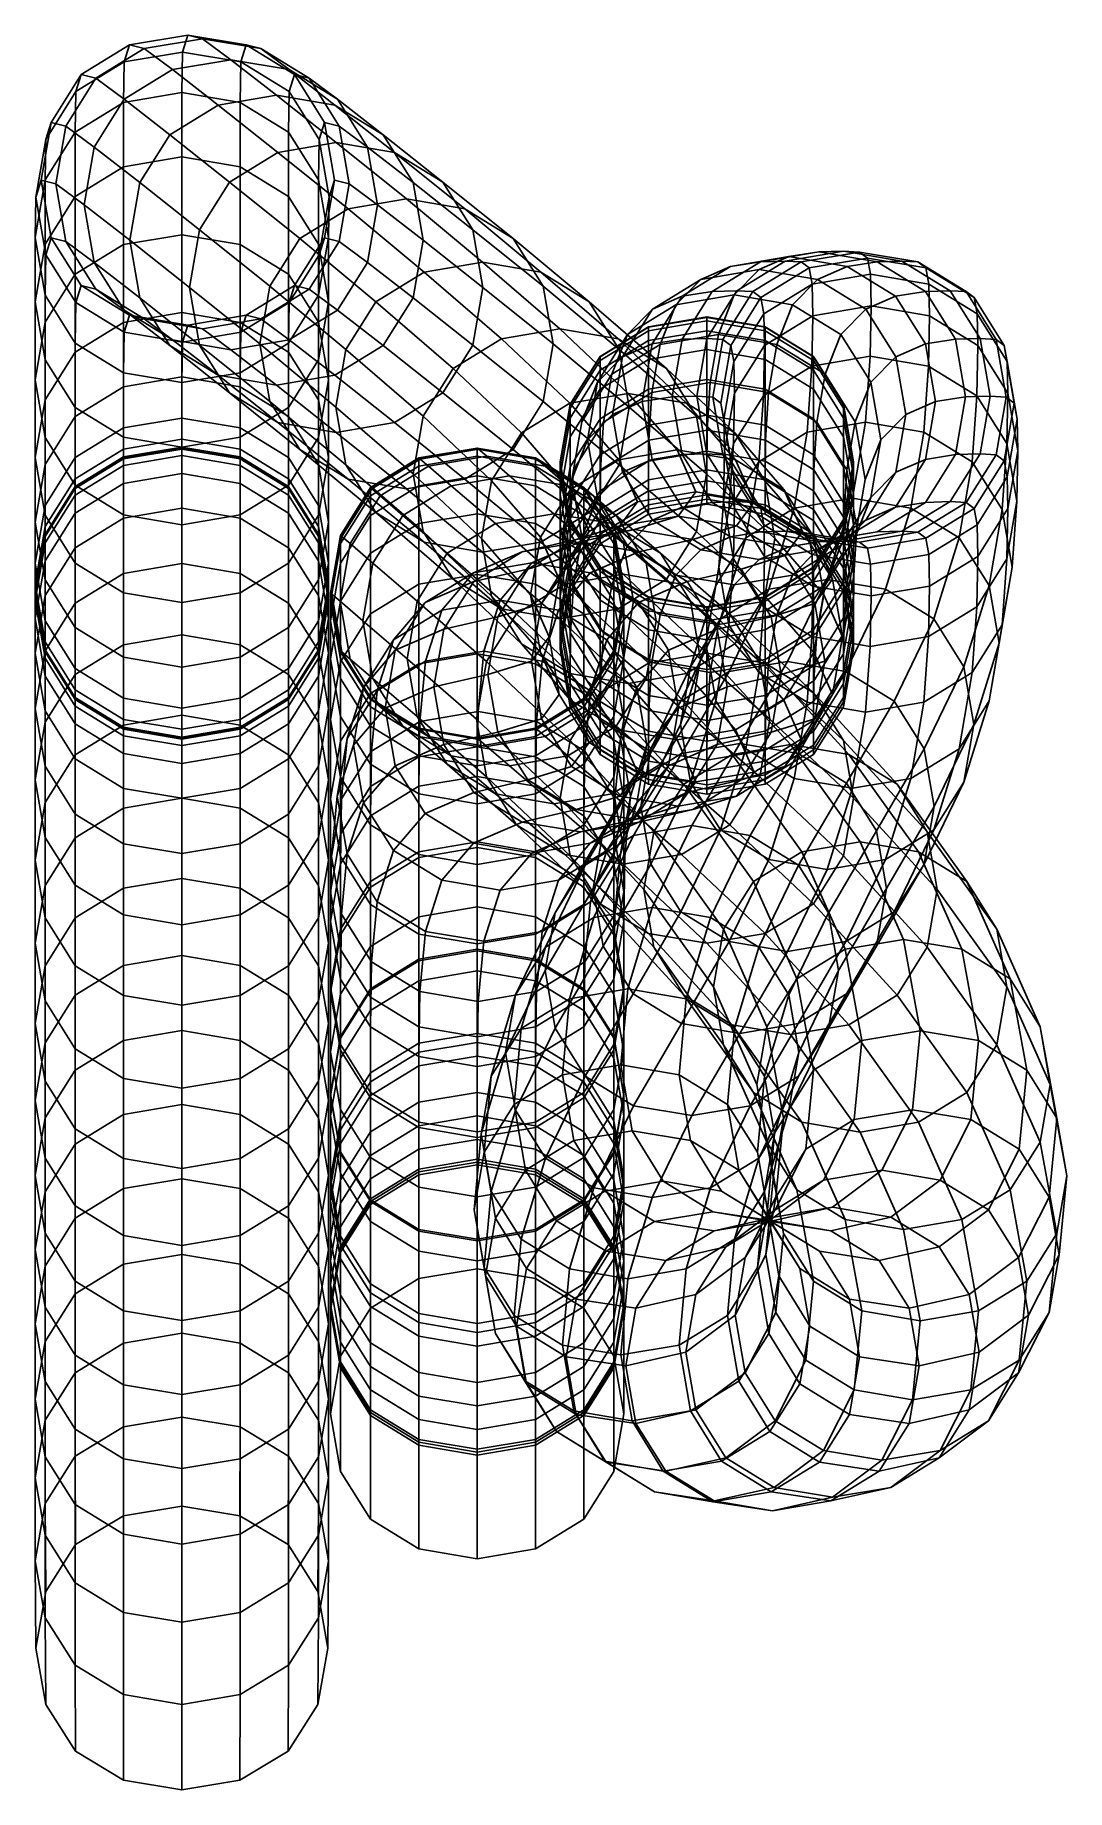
# Model space of a CAD drawing. Extents: x -10238 to 5481, y -20281 to 6451.
import ezdxf

# ---------------------------------------------------------------- set-up
doc = ezdxf.new("R2010")
doc.units = 0

msp = doc.modelspace()

# ---------------------------------------------------------------- linework, layer by layer
for points in [[(-7992.075684, 6192.902832, -245401.046875), (-7910.044434, 6450.715332, -242520.828125), (-8798.71582, 6300.098633, -242520.828125), (-8880.74707, 6042.286133, -245401.046875)], [(-7910.044434, 6450.715332, -242520.828125), (-7687.388184, 6396.027832, -239671.875), (-8576.05957, 6245.411133, -239671.875), (-8798.71582, 6300.098633, -242520.828125)], [(-7103.404785, 6042.286133, -245401.046875), (-7021.373535, 6300.098633, -242520.828125), (-7910.044434, 6450.715332, -242520.828125), (-7992.075684, 6192.902832, -245401.046875)], [(-7021.373535, 6300.098633, -242520.828125), (-6798.717285, 6245.411133, -239671.875), (-7687.388184, 6396.027832, -239671.875), (-7910.044434, 6450.715332, -242520.828125)], [(-8880.74707, 6042.286133, -245401.046875), (-8798.71582, 6300.098633, -242520.828125), (-9535.042969, 5848.247559, -242520.828125), (-9617.074219, 5590.435059, -245401.046875)], [(-8798.71582, 6300.098633, -242520.828125), (-8576.05957, 6245.411133, -239671.875), (-9312.386719, 5793.560059, -239671.875), (-9535.042969, 5848.247559, -242520.828125)], [(-8576.05957, 6245.411133, -239671.875), (-8142.46582, 5925.098633, -236916.65625), (-8878.792969, 5473.247559, -236916.65625), (-9312.386719, 5793.560059, -239671.875)], [(-8003.794434, 5575.715332, -248250), (-7992.075684, 6192.902832, -245401.046875), (-8880.74707, 6042.286133, -245401.046875), (-8892.46582, 5425.098633, -248250)], [(-7687.388184, 6396.027832, -239671.875), (-7253.794434, 6075.715332, -236916.65625), (-8142.46582, 5925.098633, -236916.65625), (-8576.05957, 6245.411133, -239671.875)], [(-7115.123535, 5425.098633, -248250), (-7103.404785, 6042.286133, -245401.046875), (-7992.075684, 6192.902832, -245401.046875), (-8003.794434, 5575.715332, -248250)], [(-6798.717285, 6245.411133, -239671.875), (-6365.123535, 5925.098633, -236916.65625), (-7253.794434, 6075.715332, -236916.65625), (-7687.388184, 6396.027832, -239671.875)], [(-6367.077148, 5590.435059, -245401.046875), (-6285.045898, 5848.247559, -242520.828125), (-7021.373535, 6300.098633, -242520.828125), (-7103.404785, 6042.286133, -245401.046875)], [(-6285.045898, 5848.247559, -242520.828125), (-6062.389648, 5793.560059, -239671.875), (-6798.717285, 6245.411133, -239671.875), (-7021.373535, 6300.098633, -242520.828125)], [(-6062.389648, 5793.560059, -239671.875), (-5628.795898, 5473.247559, -236916.65625), (-6365.123535, 5925.098633, -236916.65625), (-6798.717285, 6245.411133, -239671.875)], [(-8892.46582, 5425.098633, -248250), (-8880.74707, 6042.286133, -245401.046875), (-9617.074219, 5590.435059, -245401.046875), (-9628.792969, 4973.247559, -248250)], [(-8142.46582, 5925.098633, -236916.65625), (-7449.757324, 5384.733887, -234298.171875), (-8186.084961, 4932.882813, -234298.171875), (-8878.792969, 5473.247559, -236916.65625)], [(-7253.794434, 6075.715332, -236916.65625), (-6561.086426, 5535.350586, -234298.171875), (-7449.757324, 5384.733887, -234298.171875), (-8142.46582, 5925.098633, -236916.65625)], [(-6365.123535, 5925.098633, -236916.65625), (-5672.415039, 5384.733887, -234298.171875), (-6561.086426, 5535.350586, -234298.171875), (-7253.794434, 6075.715332, -236916.65625)], [(-6378.795898, 4973.247559, -248250), (-6367.077148, 5590.435059, -245401.046875), (-7103.404785, 6042.286133, -245401.046875), (-7115.123535, 5425.098633, -248250)], [(-5628.795898, 5473.247559, -236916.65625), (-4936.087402, 4932.882813, -234298.171875), (-5672.415039, 5384.733887, -234298.171875), (-6365.123535, 5925.098633, -236916.65625)], [(-10074.105469, 4862.453125, -245401.046875), (-9617.074219, 5590.435059, -245401.046875), (-9535.042969, 5848.247559, -242520.828125), (-9992.074219, 5120.265625, -242520.828125)], [(-9992.074219, 5120.265625, -242520.828125), (-9535.042969, 5848.247559, -242520.828125), (-9312.386719, 5793.560059, -239671.875), (-9769.417969, 5065.578125, -239671.875)], [(-9769.417969, 5065.578125, -239671.875), (-9312.386719, 5793.560059, -239671.875), (-8878.792969, 5473.247559, -236916.65625), (-9335.824219, 4745.265625, -236916.65625)], [(-5910.046387, 4862.453125, -245401.046875), (-5828.015137, 5120.265625, -242520.828125), (-6285.045898, 5848.247559, -242520.828125), (-6367.077148, 5590.435059, -245401.046875)], [(-5828.015137, 5120.265625, -242520.828125), (-5605.358887, 5065.578125, -239671.875), (-6062.389648, 5793.560059, -239671.875), (-6285.045898, 5848.247559, -242520.828125)], [(-5605.358887, 5065.578125, -239671.875), (-5171.765137, 4745.265625, -236916.65625), (-5628.795898, 5473.247559, -236916.65625), (-6062.389648, 5793.560059, -239671.875)], [(-10085.824219, 4245.265625, -248250), (-9628.792969, 4973.247559, -248250), (-9617.074219, 5590.435059, -245401.046875), (-10074.105469, 4862.453125, -245401.046875)], [(-8892.46582, 4443.327637, -251022.921875), (-8892.46582, 5425.098633, -248250), (-9628.792969, 4973.247559, -248250), (-9628.792969, 3991.476563, -251022.921875)], [(-9335.824219, 4745.265625, -236916.65625), (-8878.792969, 5473.247559, -236916.65625), (-8186.084961, 4932.882813, -234298.171875), (-8643.116211, 4204.900879, -234298.171875)], [(-8003.794434, 4593.944336, -251022.921875), (-8003.794434, 5575.715332, -248250), (-8892.46582, 5425.098633, -248250), (-8892.46582, 4443.327637, -251022.921875)], [(-7449.757324, 5384.733887, -234298.171875), (-6538.299316, 4664.681641, -231781.25), (-7274.626953, 4212.830566, -231781.25), (-8186.084961, 4932.882813, -234298.171875)], [(-7115.123535, 4443.327637, -251022.921875), (-7115.123535, 5425.098633, -248250), (-8003.794434, 5575.715332, -248250), (-8003.794434, 4593.944336, -251022.921875)], [(-6561.086426, 5535.350586, -234298.171875), (-5649.628418, 4815.29834, -231781.25), (-6538.299316, 4664.681641, -231781.25), (-7449.757324, 5384.733887, -234298.171875)], [(-6378.795898, 3991.476563, -251022.921875), (-6378.795898, 4973.247559, -248250), (-7115.123535, 5425.098633, -248250), (-7115.123535, 4443.327637, -251022.921875)], [(-5672.415039, 5384.733887, -234298.171875), (-4760.957031, 4664.681641, -231781.25), (-5649.628418, 4815.29834, -231781.25), (-6561.086426, 5535.350586, -234298.171875)], [(-5921.765137, 4245.265625, -248250), (-5910.046387, 4862.453125, -245401.046875), (-6367.077148, 5590.435059, -245401.046875), (-6378.795898, 4973.247559, -248250)], [(-4936.087402, 4932.882813, -234298.171875), (-4024.629395, 4212.830566, -231781.25), (-4760.957031, 4664.681641, -231781.25), (-5672.415039, 5384.733887, -234298.171875)], [(-5171.765137, 4745.265625, -236916.65625), (-4479.057129, 4204.900879, -234298.171875), (-4936.087402, 4932.882813, -234298.171875), (-5628.795898, 5473.247559, -236916.65625)], [(-10226.449219, 3983.854248, -245401.046875), (-10074.105469, 4862.453125, -245401.046875), (-9992.074219, 5120.265625, -242520.828125), (-10144.417969, 4241.666992, -242520.828125)], [(-10144.417969, 4241.666992, -242520.828125), (-9992.074219, 5120.265625, -242520.828125), (-9769.417969, 5065.578125, -239671.875), (-9921.761719, 4186.979492, -239671.875)], [(-5757.703125, 3983.854248, -245401.046875), (-5675.671875, 4241.666992, -242520.828125), (-5828.015137, 5120.265625, -242520.828125), (-5910.046387, 4862.453125, -245401.046875)], [(-5675.671875, 4241.666992, -242520.828125), (-5453.015625, 4186.979492, -239671.875), (-5605.358887, 5065.578125, -239671.875), (-5828.015137, 5120.265625, -242520.828125)], [(-10238.167969, 3366.666748, -248250), (-10085.824219, 4245.265625, -248250), (-10074.105469, 4862.453125, -245401.046875), (-10226.449219, 3983.854248, -245401.046875)], [(-10085.824219, 3263.494629, -251022.921875), (-9628.792969, 3991.476563, -251022.921875), (-9628.792969, 4973.247559, -248250), (-10085.824219, 4245.265625, -248250)], [(-9921.761719, 4186.979492, -239671.875), (-9769.417969, 5065.578125, -239671.875), (-9335.824219, 4745.265625, -236916.65625), (-9488.167969, 3866.666748, -236916.65625)], [(-8643.116211, 4204.900879, -234298.171875), (-8186.084961, 4932.882813, -234298.171875), (-7274.626953, 4212.830566, -231781.25), (-7731.657715, 3484.848877, -231781.25)], [(-5649.628418, 4815.29834, -231781.25), (-4581.919922, 3954.621338, -229311.203125), (-5470.591309, 3804.004395, -229311.203125), (-6538.299316, 4664.681641, -231781.25)], [(-5921.765137, 3263.494629, -251022.921875), (-5921.765137, 4245.265625, -248250), (-6378.795898, 4973.247559, -248250), (-6378.795898, 3991.476563, -251022.921875)], [(-5769.421875, 3366.666748, -248250), (-5757.703125, 3983.854248, -245401.046875), (-5910.046387, 4862.453125, -245401.046875), (-5921.765137, 4245.265625, -248250)], [(-4760.957031, 4664.681641, -231781.25), (-3693.248779, 3804.004395, -229311.203125), (-4581.919922, 3954.621338, -229311.203125), (-5649.628418, 4815.29834, -231781.25)], [(-5453.015625, 4186.979492, -239671.875), (-5019.421875, 3866.666748, -236916.65625), (-5171.765137, 4745.265625, -236916.65625), (-5605.358887, 5065.578125, -239671.875)], [(-4479.057129, 4204.900879, -234298.171875), (-3567.598633, 3484.848877, -231781.25), (-4024.629395, 4212.830566, -231781.25), (-4936.087402, 4932.882813, -234298.171875)], [(-9488.167969, 3866.666748, -236916.65625), (-9335.824219, 4745.265625, -236916.65625), (-8643.116211, 4204.900879, -234298.171875), (-8795.459961, 3326.302246, -234298.171875)], [(-8003.794434, 3409.048584, -253745.828125), (-8003.794434, 4593.944336, -251022.921875), (-8892.46582, 4443.327637, -251022.921875), (-8892.46582, 3258.431641, -253745.828125)], [(-7115.123535, 3258.431641, -253745.828125), (-7115.123535, 4443.327637, -251022.921875), (-8003.794434, 4593.944336, -251022.921875), (-8003.794434, 3409.048584, -253745.828125)], [(-6538.299316, 4664.681641, -231781.25), (-5470.591309, 3804.004395, -229311.203125), (-6206.918945, 3352.153564, -229311.203125), (-7274.626953, 4212.830566, -231781.25)], [(-5019.421875, 3866.666748, -236916.65625), (-4326.713379, 3326.302246, -234298.171875), (-4479.057129, 4204.900879, -234298.171875), (-5171.765137, 4745.265625, -236916.65625)], [(-4024.629395, 4212.830566, -231781.25), (-2956.921387, 3352.153564, -229311.203125), (-3693.248779, 3804.004395, -229311.203125), (-4760.957031, 4664.681641, -231781.25)], [(-8892.46582, 3258.431641, -253745.828125), (-8892.46582, 4443.327637, -251022.921875), (-9628.792969, 3991.476563, -251022.921875), (-9628.792969, 2806.580811, -253745.828125)], [(-6378.795898, 2806.580811, -253745.828125), (-6378.795898, 3991.476563, -251022.921875), (-7115.123535, 4443.327637, -251022.921875), (-7115.123535, 3258.431641, -253745.828125)], [(-10238.167969, 2384.895996, -251022.921875), (-10085.824219, 3263.494629, -251022.921875), (-10085.824219, 4245.265625, -248250), (-10238.167969, 3366.666748, -248250)], [(-10074.105469, 3105.255371, -245401.046875), (-10226.449219, 3983.854248, -245401.046875), (-10144.417969, 4241.666992, -242520.828125), (-9992.074219, 3363.067871, -242520.828125)], [(-9992.074219, 3363.067871, -242520.828125), (-10144.417969, 4241.666992, -242520.828125), (-9921.761719, 4186.979492, -239671.875), (-9769.417969, 3308.380371, -239671.875)], [(-9769.417969, 3308.380371, -239671.875), (-9921.761719, 4186.979492, -239671.875), (-9488.167969, 3866.666748, -236916.65625), (-9335.824219, 2988.067871, -236916.65625)], [(-8795.459961, 3326.302246, -234298.171875), (-8643.116211, 4204.900879, -234298.171875), (-7731.657715, 3484.848877, -231781.25), (-7884.001465, 2606.25, -231781.25)], [(-7731.657715, 3484.848877, -231781.25), (-7274.626953, 4212.830566, -231781.25), (-6206.918945, 3352.153564, -229311.203125), (-6663.949707, 2624.171631, -229311.203125)], [(-5769.421875, 2384.895996, -251022.921875), (-5769.421875, 3366.666748, -248250), (-5921.765137, 4245.265625, -248250), (-5921.765137, 3263.494629, -251022.921875)], [(-5910.046387, 3105.255371, -245401.046875), (-5828.015137, 3363.067871, -242520.828125), (-5675.671875, 4241.666992, -242520.828125), (-5757.703125, 3983.854248, -245401.046875)], [(-5828.015137, 3363.067871, -242520.828125), (-5605.358887, 3308.380371, -239671.875), (-5453.015625, 4186.979492, -239671.875), (-5675.671875, 4241.666992, -242520.828125)], [(-5605.358887, 3308.380371, -239671.875), (-5171.765137, 2988.067871, -236916.65625), (-5019.421875, 3866.666748, -236916.65625), (-5453.015625, 4186.979492, -239671.875)], [(-4326.713379, 3326.302246, -234298.171875), (-3415.255127, 2606.25, -231781.25), (-3567.598633, 3484.848877, -231781.25), (-4479.057129, 4204.900879, -234298.171875)], [(-3567.598633, 3484.848877, -231781.25), (-2499.890381, 2624.171631, -229311.203125), (-2956.921387, 3352.153564, -229311.203125), (-4024.629395, 4212.830566, -231781.25)], [(-10085.824219, 2488.067871, -248250), (-10238.167969, 3366.666748, -248250), (-10226.449219, 3983.854248, -245401.046875), (-10074.105469, 3105.255371, -245401.046875)], [(-10085.824219, 2078.598877, -253745.828125), (-9628.792969, 2806.580811, -253745.828125), (-9628.792969, 3991.476563, -251022.921875), (-10085.824219, 3263.494629, -251022.921875)], [(-9335.824219, 2988.067871, -236916.65625), (-9488.167969, 3866.666748, -236916.65625), (-8795.459961, 3326.302246, -234298.171875), (-8643.116211, 2447.703369, -234298.171875)], [(-5921.765137, 2078.598877, -253745.828125), (-5921.765137, 3263.494629, -251022.921875), (-6378.795898, 3991.476563, -251022.921875), (-6378.795898, 2806.580811, -253745.828125)], [(-5470.591309, 3804.004395, -229311.203125), (-4309.132813, 2841.764893, -226833.34375), (-5045.460449, 2389.914063, -226833.34375), (-6206.918945, 3352.153564, -229311.203125)], [(-5921.765137, 2488.067871, -248250), (-5910.046387, 3105.255371, -245401.046875), (-5757.703125, 3983.854248, -245401.046875), (-5769.421875, 3366.666748, -248250)], [(-4581.919922, 3954.621338, -229311.203125), (-3420.46167, 2992.381836, -226833.34375), (-4309.132813, 2841.764893, -226833.34375), (-5470.591309, 3804.004395, -229311.203125)], [(-5171.765137, 2988.067871, -236916.65625), (-4479.056641, 2447.703369, -234298.171875), (-4326.713379, 3326.302246, -234298.171875), (-5019.421875, 3866.666748, -236916.65625)], [(-3693.248779, 3804.004395, -229311.203125), (-2531.790527, 2841.764893, -226833.34375), (-3420.46167, 2992.381836, -226833.34375), (-4581.919922, 3954.621338, -229311.203125)], [(-2956.921387, 3352.153564, -229311.203125), (-1795.463013, 2389.914063, -226833.34375), (-2531.790527, 2841.764893, -226833.34375), (-3693.248779, 3804.004395, -229311.203125)], [(-7884.001465, 2606.25, -231781.25), (-7731.657715, 3484.848877, -231781.25), (-6663.949707, 2624.171631, -229311.203125), (-6816.293457, 1745.572876, -229311.203125)], [(-3415.255127, 2606.25, -231781.25), (-2347.546631, 1745.572876, -229311.203125), (-2499.890381, 2624.171631, -229311.203125), (-3567.598633, 3484.848877, -231781.25)], [(-10085.824219, 1506.296997, -251022.921875), (-10238.167969, 2384.895996, -251022.921875), (-10238.167969, 3366.666748, -248250), (-10085.824219, 2488.067871, -248250)], [(-10238.167969, 1200, -253745.828125), (-10085.824219, 2078.598877, -253745.828125), (-10085.824219, 3263.494629, -251022.921875), (-10238.167969, 2384.895996, -251022.921875)], [(-9617.074219, 2377.273438, -245401.046875), (-10074.105469, 3105.255371, -245401.046875), (-9992.074219, 3363.067871, -242520.828125), (-9535.042969, 2635.085938, -242520.828125)], [(-9535.042969, 2635.085938, -242520.828125), (-9992.074219, 3363.067871, -242520.828125), (-9769.417969, 3308.380371, -239671.875), (-9312.386719, 2580.398438, -239671.875)], [(-9312.386719, 2580.398438, -239671.875), (-9769.417969, 3308.380371, -239671.875), (-9335.824219, 2988.067871, -236916.65625), (-8878.792969, 2260.085938, -236916.65625)], [(-8892.46582, 2073.535889, -256462.5), (-8892.46582, 3258.431641, -253745.828125), (-9628.792969, 2806.580811, -253745.828125), (-9628.792969, 1621.684937, -256462.5)], [(-8003.794434, 2224.152832, -256462.5), (-8003.794434, 3409.048584, -253745.828125), (-8892.46582, 3258.431641, -253745.828125), (-8892.46582, 2073.535889, -256462.5)], [(-8643.116211, 2447.703369, -234298.171875), (-8795.459961, 3326.302246, -234298.171875), (-7884.001465, 2606.25, -231781.25), (-7731.657715, 1727.651123, -231781.25)], [(-7115.123535, 2073.535889, -256462.5), (-7115.123535, 3258.431641, -253745.828125), (-8003.794434, 3409.048584, -253745.828125), (-8003.794434, 2224.152832, -256462.5)], [(-6378.795898, 1621.684937, -256462.5), (-6378.795898, 2806.580811, -253745.828125), (-7115.123535, 3258.431641, -253745.828125), (-7115.123535, 2073.535889, -256462.5)], [(-6663.949707, 2624.171631, -229311.203125), (-6206.918945, 3352.153564, -229311.203125), (-5045.460449, 2389.914063, -226833.34375), (-5502.491211, 1661.932129, -226833.34375)], [(-6367.077148, 2377.273438, -245401.046875), (-6285.045898, 2635.085938, -242520.828125), (-5828.015137, 3363.067871, -242520.828125), (-5910.046387, 3105.255371, -245401.046875)], [(-6285.045898, 2635.085938, -242520.828125), (-6062.389648, 2580.398438, -239671.875), (-5605.358887, 3308.380371, -239671.875), (-5828.015137, 3363.067871, -242520.828125)], [(-6062.389648, 2580.398438, -239671.875), (-5628.795898, 2260.085938, -236916.65625), (-5171.765137, 2988.067871, -236916.65625), (-5605.358887, 3308.380371, -239671.875)], [(-5921.765137, 1506.296997, -251022.921875), (-5921.765137, 2488.067871, -248250), (-5769.421875, 3366.666748, -248250), (-5769.421875, 2384.895996, -251022.921875)], [(-5769.421875, 1200, -253745.828125), (-5769.421875, 2384.895996, -251022.921875), (-5921.765137, 3263.494629, -251022.921875), (-5921.765137, 2078.598877, -253745.828125)], [(-4479.056641, 2447.703369, -234298.171875), (-3567.598633, 1727.651245, -231781.25), (-3415.255127, 2606.25, -231781.25), (-4326.713379, 3326.302246, -234298.171875)], [(-2499.890381, 2624.171631, -229311.203125), (-1338.432007, 1661.932129, -226833.34375), (-1795.463013, 2389.914063, -226833.34375), (-2956.921387, 3352.153564, -229311.203125)], [(-9628.792969, 1760.085938, -248250), (-10085.824219, 2488.067871, -248250), (-10074.105469, 3105.255371, -245401.046875), (-9617.074219, 2377.273438, -245401.046875)], [(-8878.792969, 2260.085938, -236916.65625), (-9335.824219, 2988.067871, -236916.65625), (-8643.116211, 2447.703369, -234298.171875), (-8186.084961, 1719.721313, -234298.171875)], [(-6378.795898, 1760.085938, -248250), (-6367.077148, 2377.273438, -245401.046875), (-5910.046387, 3105.255371, -245401.046875), (-5921.765137, 2488.067871, -248250)], [(-5628.795898, 2260.085938, -236916.65625), (-4936.087402, 1719.721313, -234298.171875), (-4479.056641, 2447.703369, -234298.171875), (-5171.765137, 2988.067871, -236916.65625)], [(-4309.132813, 2841.764893, -226833.34375), (-3420.46167, 2992.381836, -226833.34375), (-2244.68042, 1976.756836, -224299.484375), (-3133.351563, 1826.139893, -224299.484375)], [(-3420.46167, 2992.381836, -226833.34375), (-2531.790527, 2841.764893, -226833.34375), (-1356.009277, 1826.139893, -224299.484375), (-2244.68042, 1976.756836, -224299.484375)], [(813.263062, 2998.014893, -49942.707031), (357.533936, 2925.098145, -47354.167969), (-378.793579, 2473.247314, -47354.167969), (76.93557, 2546.163818, -49942.707031)], [(813.263062, 2998.014893, 41442.707031), (76.93557, 2546.163818, 41442.707031), (-378.793579, 2473.247314, 38854.167969), (357.533936, 2925.098145, 38854.167969)], [(1246.205078, 3075.715088, -47354.167969), (790.475891, 2877.79834, -44921.875), (-98.195221, 2727.181396, -44921.875), (357.533936, 2925.098145, -47354.167969)], [(1246.205078, 3075.715088, 38854.167969), (357.533936, 2925.098145, 38854.167969), (-98.195221, 2727.181396, 36421.875), (790.475891, 2877.79834, 36421.875)], [(1190.867188, 3008.431396, -52750), (813.263062, 2998.014893, -49942.707031), (76.93557, 2546.163818, -49942.707031), (454.539734, 2556.580566, -52750)], [(1190.867188, 3008.431396, 44250), (454.539734, 2556.580566, 44250), (76.93557, 2546.163818, 41442.707031), (813.263062, 2998.014893, 41442.707031)], [(1701.934204, 3148.631836, -49942.707031), (1246.205078, 3075.715088, -47354.167969), (357.533936, 2925.098145, -47354.167969), (813.263062, 2998.014893, -49942.707031)], [(1701.934204, 3148.631836, 41442.707031), (813.263062, 2998.014893, 41442.707031), (357.533936, 2925.098145, 38854.167969), (1246.205078, 3075.715088, 38854.167969)], [(695.425171, 2543.559814, -55803.386719), (1431.752686, 2995.410645, -55803.386719), (1190.867188, 3008.431396, -52750), (454.539734, 2556.580566, -52750)], [(695.425171, 2543.559814, 47303.386719), (454.539734, 2556.580566, 44250), (1190.867188, 3008.431396, 44250), (1431.752686, 2995.410645, 47303.386719)], [(819.123108, 2452.413818, -58989.582031), (1555.450562, 2904.264893, -58989.582031), (1431.752686, 2995.410645, -55803.386719), (695.425171, 2543.559814, -55803.386719)], [(819.123108, 2452.413818, 50489.582031), (695.425171, 2543.559814, 47303.386719), (1431.752686, 2995.410645, 47303.386719), (1555.450562, 2904.264893, 50489.582031)], [(2134.876221, 2925.098145, -47354.167969), (1679.146973, 2727.181396, -44921.875), (790.475891, 2877.79834, -44921.875), (1246.205078, 3075.715088, -47354.167969)], [(2134.876221, 2925.098145, 38854.167969), (1246.205078, 3075.715088, 38854.167969), (790.475891, 2877.79834, 36421.875), (1679.147095, 2727.181396, 36421.875)], [(2079.53833, 3159.04834, -52750), (1701.934204, 3148.631836, -49942.707031), (813.263062, 2998.014893, -49942.707031), (1190.867188, 3008.431396, -52750)], [(2079.53833, 3159.04834, 44250), (1190.867188, 3008.431396, 44250), (813.263062, 2998.014893, 41442.707031), (1701.934204, 3148.631836, 41442.707031)], [(1431.752686, 2995.410645, -55803.386719), (2320.423828, 3146.027588, -55803.386719), (2079.53833, 3159.04834, -52750), (1190.867188, 3008.431396, -52750)], [(1431.752686, 2995.410645, 47303.386719), (1190.867188, 3008.431396, 44250), (2079.53833, 3159.04834, 44250), (2320.423828, 3146.027588, 47303.386719)], [(2590.605225, 2998.014893, -49942.707031), (2134.876221, 2925.098145, -47354.167969), (1246.205078, 3075.715088, -47354.167969), (1701.934204, 3148.631836, -49942.707031)], [(2590.605225, 2998.014893, 41442.707031), (1701.934204, 3148.631836, 41442.707031), (1246.205078, 3075.715088, 38854.167969), (2134.876221, 2925.098145, 38854.167969)], [(1555.450562, 2904.264893, -58989.582031), (2444.121826, 3054.881836, -58989.582031), (2320.423828, 3146.027588, -55803.386719), (1431.752686, 2995.410645, -55803.386719)], [(1555.450562, 2904.264893, 50489.582031), (1431.752686, 2995.410645, 47303.386719), (2320.423828, 3146.027588, 47303.386719), (2444.121826, 3054.881836, 50489.582031)], [(1601.02356, 2656.868896, -62160.15625), (2489.69458, 2807.48584, -62160.15625), (2444.121826, 3054.881836, -58989.582031), (1555.450562, 2904.264893, -58989.582031)], [(1601.02356, 2656.868896, 53660.15625), (1555.450562, 2904.264893, 50489.582031), (2444.121826, 3054.881836, 50489.582031), (2489.69458, 2807.48584, 53660.15625)], [(2968.209473, 3008.431396, -52750), (2590.605225, 2998.014893, -49942.707031), (1701.934204, 3148.631836, -49942.707031), (2079.53833, 3159.04834, -52750)], [(2968.209473, 3008.431396, 44250), (2079.53833, 3159.04834, 44250), (1701.934204, 3148.631836, 41442.707031), (2590.605225, 2998.014893, 41442.707031)], [(2320.423828, 3146.027588, -55803.386719), (3209.094971, 2995.410645, -55803.386719), (2968.209473, 3008.431396, -52750), (2079.53833, 3159.04834, -52750)], [(2320.423828, 3146.027588, 47303.386719), (2079.53833, 3159.04834, 44250), (2968.209473, 3008.431396, 44250), (3209.094971, 2995.410645, 47303.386719)], [(3326.932617, 2546.163818, -49942.707031), (2871.203613, 2473.247314, -47354.167969), (2134.876221, 2925.098145, -47354.167969), (2590.605225, 2998.014893, -49942.707031)], [(3326.932861, 2546.163818, 41442.707031), (2590.605225, 2998.014893, 41442.707031), (2134.876221, 2925.098145, 38854.167969), (2871.203613, 2473.247314, 38854.167969)], [(2444.121826, 3054.881836, -58989.582031), (3332.792725, 2904.264893, -58989.582031), (3209.094971, 2995.410645, -55803.386719), (2320.423828, 3146.027588, -55803.386719)], [(2444.121826, 3054.881836, 50489.582031), (2320.423828, 3146.027588, 47303.386719), (3209.094971, 2995.410645, 47303.386719), (3332.792725, 2904.264893, 50489.582031)], [(2489.69458, 2807.48584, -62160.15625), (3378.365723, 2656.868896, -62160.15625), (3332.792725, 2904.264893, -58989.582031), (2444.121826, 3054.881836, -58989.582031)], [(2489.69458, 2807.48584, 53660.15625), (2444.121826, 3054.881836, 50489.582031), (3332.792725, 2904.264893, 50489.582031), (3378.365723, 2656.868896, 53660.15625)], [(3704.536865, 2556.580566, -52750), (3326.932617, 2546.163818, -49942.707031), (2590.605225, 2998.014893, -49942.707031), (2968.209473, 3008.431396, -52750)], [(3704.536865, 2556.580566, 44250), (2968.209473, 3008.431396, 44250), (2590.605225, 2998.014893, 41442.707031), (3326.932861, 2546.163818, 41442.707031)], [(3209.094971, 2995.410645, -55803.386719), (3945.422363, 2543.559814, -55803.386719), (3704.536865, 2556.580566, -52750), (2968.209473, 3008.431396, -52750)], [(3209.094971, 2995.410645, 47303.386719), (2968.209473, 3008.431396, 44250), (3704.536865, 2556.580566, 44250), (3945.422363, 2543.559814, 47303.386719)], [(3332.792725, 2904.264893, -58989.582031), (4069.120361, 2452.413818, -58989.582031), (3945.422363, 2543.559814, -55803.386719), (3209.094971, 2995.410645, -55803.386719)], [(3332.792725, 2904.264893, 50489.582031), (3209.094971, 2995.410645, 47303.386719), (3945.422363, 2543.559814, 47303.386719), (4069.120361, 2452.413818, 50489.582031)], [(-10085.824219, 893.703003, -256462.5), (-9628.792969, 1621.684937, -256462.5), (-9628.792969, 2806.580811, -253745.828125), (-10085.824219, 2078.598877, -253745.828125)], [(-5921.765137, 893.703003, -256462.5), (-5921.765137, 2078.598877, -253745.828125), (-6378.795898, 2806.580811, -253745.828125), (-6378.795898, 1621.684937, -256462.5)], [(-5045.460449, 2389.914063, -226833.34375), (-4309.132813, 2841.764893, -226833.34375), (-3133.351563, 1826.139893, -224299.484375), (-3869.679199, 1374.289063, -224299.484375)], [(-2531.790527, 2841.764893, -226833.34375), (-1795.463013, 2389.914063, -226833.34375), (-619.681702, 1374.289063, -224299.484375), (-1356.009277, 1826.139893, -224299.484375)], [(-98.195221, 2727.181396, -44921.875), (-475.799408, 2341.764893, -42583.335938), (-1212.126953, 1889.91394, -42583.335938), (-834.522766, 2275.330566, -44921.875)], [(-98.195221, 2727.181396, 36421.875), (-834.522766, 2275.330566, 36421.875), (-1212.126953, 1889.91394, 34083.335938), (-475.799408, 2341.764893, 34083.335938)], [(357.533936, 2925.098145, -47354.167969), (-98.195221, 2727.181396, -44921.875), (-834.522766, 2275.330566, -44921.875), (-378.793579, 2473.247314, -47354.167969)], [(357.533936, 2925.098145, 38854.167969), (-378.793579, 2473.247314, 38854.167969), (-834.522766, 2275.330566, 36421.875), (-98.195221, 2727.181396, 36421.875)], [(790.475891, 2877.79834, -44921.875), (412.871765, 2492.381836, -42583.335938), (-475.799408, 2341.764893, -42583.335938), (-98.195221, 2727.181396, -44921.875)], [(790.475891, 2877.79834, 36421.875), (-98.195221, 2727.181396, 36421.875), (-475.799408, 2341.764893, 34083.335938), (412.871765, 2492.381836, 34083.335938)], [(1679.146973, 2727.181396, -44921.875), (1301.542847, 2341.764893, -42583.335938), (412.871765, 2492.381836, -42583.335938), (790.475891, 2877.79834, -44921.875)], [(1679.147095, 2727.181396, 36421.875), (790.475891, 2877.79834, 36421.875), (412.871765, 2492.381836, 34083.335938), (1301.542847, 2341.764893, 34083.335938)], [(864.695984, 2205.018066, -62160.15625), (1601.02356, 2656.868896, -62160.15625), (1555.450562, 2904.264893, -58989.582031), (819.123108, 2452.413818, -58989.582031)], [(864.695984, 2205.018066, 53660.15625), (819.123108, 2452.413818, 50489.582031), (1555.450562, 2904.264893, 50489.582031), (1601.02356, 2656.868896, 53660.15625)], [(2415.474609, 2275.330566, -44921.875), (2037.870361, 1889.91394, -42583.335938), (1301.542847, 2341.764893, -42583.335938), (1679.146973, 2727.181396, -44921.875)], [(2415.474609, 2275.330566, 36421.875), (1679.147095, 2727.181396, 36421.875), (1301.542847, 2341.764893, 34083.335938), (2037.870361, 1889.91394, 34083.335938)], [(1607.533936, 2175.098145, -65166.664063), (2496.205078, 2325.715088, -65166.664063), (2489.69458, 2807.48584, -62160.15625), (1601.02356, 2656.868896, -62160.15625)], [(1607.533936, 2175.098145, 56666.664063), (1601.02356, 2656.868896, 53660.15625), (2489.69458, 2807.48584, 53660.15625), (2496.205078, 2325.715088, 56666.664063)], [(2871.203613, 2473.247314, -47354.167969), (2415.474609, 2275.330566, -44921.875), (1679.146973, 2727.181396, -44921.875), (2134.876221, 2925.098145, -47354.167969)], [(2871.203613, 2473.247314, 38854.167969), (2134.876221, 2925.098145, 38854.167969), (1679.147095, 2727.181396, 36421.875), (2415.474609, 2275.330566, 36421.875)], [(2496.205078, 2325.715088, -65166.664063), (3384.876221, 2175.098145, -65166.664063), (3378.365723, 2656.868896, -62160.15625), (2489.69458, 2807.48584, -62160.15625)], [(2496.205078, 2325.715088, 56666.664063), (2489.69458, 2807.48584, 53660.15625), (3378.365723, 2656.868896, 53660.15625), (3384.876221, 2175.098145, 56666.664063)], [(3378.365723, 2656.868896, -62160.15625), (4114.693359, 2205.018066, -62160.15625), (4069.120361, 2452.413818, -58989.582031), (3332.792725, 2904.264893, -58989.582031)], [(3378.365723, 2656.868896, 53660.15625), (3332.792725, 2904.264893, 50489.582031), (4069.120361, 2452.413818, 50489.582031), (4114.693359, 2205.018066, 53660.15625)], [(-9628.792969, 778.315125, -251022.921875), (-10085.824219, 1506.296997, -251022.921875), (-10085.824219, 2488.067871, -248250), (-9628.792969, 1760.085938, -248250)], [(-8880.74707, 1925.422607, -245401.046875), (-9617.074219, 2377.273438, -245401.046875), (-9535.042969, 2635.085938, -242520.828125), (-8798.71582, 2183.235107, -242520.828125)], [(-8798.71582, 2183.235107, -242520.828125), (-9535.042969, 2635.085938, -242520.828125), (-9312.386719, 2580.398438, -239671.875), (-8576.05957, 2128.547607, -239671.875)], [(-8576.05957, 2128.547607, -239671.875), (-9312.386719, 2580.398438, -239671.875), (-8878.792969, 2260.085938, -236916.65625), (-8142.46582, 1808.235107, -236916.65625)], [(-8186.084961, 1719.721313, -234298.171875), (-8643.116211, 2447.703369, -234298.171875), (-7731.657715, 1727.651123, -231781.25), (-7274.626953, 999.66925, -231781.25)], [(-7731.657715, 1727.651123, -231781.25), (-7884.001465, 2606.25, -231781.25), (-6816.293457, 1745.572876, -229311.203125), (-6663.949707, 866.974121, -229311.203125)], [(-6367.077148, 2377.273438, -245401.046875), (-7103.404785, 1925.422607, -245401.046875), (-7021.373535, 2183.235107, -242520.828125), (-6285.045898, 2635.085938, -242520.828125)], [(-6285.045898, 2635.085938, -242520.828125), (-7021.373535, 2183.235107, -242520.828125), (-6798.717285, 2128.547607, -239671.875), (-6062.389648, 2580.398438, -239671.875)], [(-6816.293457, 1745.572876, -229311.203125), (-6663.949707, 2624.171631, -229311.203125), (-5502.491211, 1661.932129, -226833.34375), (-5654.834961, 783.333313, -226833.34375)], [(-6062.389648, 2580.398438, -239671.875), (-6798.717285, 2128.547607, -239671.875), (-6365.123535, 1808.235107, -236916.65625), (-5628.795898, 2260.085938, -236916.65625)], [(-6378.795898, 778.315125, -251022.921875), (-6378.795898, 1760.085938, -248250), (-5921.765137, 2488.067871, -248250), (-5921.765137, 1506.296997, -251022.921875)], [(-4936.087402, 1719.721313, -234298.171875), (-4024.629395, 999.66925, -231781.25), (-3567.598633, 1727.651245, -231781.25), (-4479.056641, 2447.703369, -234298.171875)], [(-3567.598633, 1727.651245, -231781.25), (-2499.890381, 866.974121, -229311.203125), (-2347.546631, 1745.572876, -229311.203125), (-3415.255127, 2606.25, -231781.25)], [(-2347.546631, 1745.572876, -229311.203125), (-1186.088379, 783.333374, -226833.34375), (-1338.432007, 1661.932129, -226833.34375), (-2499.890381, 2624.171631, -229311.203125)], [(-835.824463, 1745.265381, -47354.167969), (-378.793579, 2473.247314, -47354.167969), (-834.522766, 2275.330566, -44921.875), (-1291.553589, 1547.348755, -44921.875)], [(-835.824463, 1745.265381, 38854.167969), (-1291.553589, 1547.348755, 36421.875), (-834.522766, 2275.330566, 36421.875), (-378.793579, 2473.247314, 38854.167969)], [(-380.095337, 1818.182129, -49942.707031), (76.93557, 2546.163818, -49942.707031), (-378.793579, 2473.247314, -47354.167969), (-835.824463, 1745.265381, -47354.167969)], [(-380.095337, 1818.182129, 41442.707031), (-835.824463, 1745.265381, 38854.167969), (-378.793579, 2473.247314, 38854.167969), (76.93557, 2546.163818, 41442.707031)], [(412.871765, 2492.381836, -42583.335938), (171.986328, 1888.215088, -40282.554688), (-716.684814, 1737.598145, -40282.554688), (-475.799408, 2341.764893, -42583.335938)], [(412.871765, 2492.381836, 34083.335938), (-475.799408, 2341.764893, 34083.335938), (-716.684814, 1737.598145, 31782.552734), (171.986328, 1888.215088, 31782.552734)], [(-2.491173, 1828.598755, -52750), (454.539734, 2556.580566, -52750), (76.93557, 2546.163818, -49942.707031), (-380.095337, 1818.182129, -49942.707031)], [(-2.491173, 1828.598755, 44250), (-380.095337, 1818.182129, 41442.707031), (76.93557, 2546.163818, 41442.707031), (454.539734, 2556.580566, 44250)], [(238.394257, 1815.577881, -55803.386719), (695.425171, 2543.559814, -55803.386719), (454.539734, 2556.580566, -52750), (-2.491173, 1828.598755, -52750)], [(238.394257, 1815.577881, 47303.386719), (-2.491173, 1828.598755, 44250), (454.539734, 2556.580566, 44250), (695.425171, 2543.559814, 47303.386719)], [(1301.542847, 2341.764893, -42583.335938), (1060.657471, 1737.598145, -40282.554688), (171.986328, 1888.215088, -40282.554688), (412.871765, 2492.381836, -42583.335938)], [(1301.542847, 2341.764893, 34083.335938), (412.871765, 2492.381836, 34083.335938), (171.986328, 1888.215088, 31782.552734), (1060.657471, 1737.598145, 31782.552734)], [(362.092163, 1724.432129, -58989.582031), (819.123108, 2452.413818, -58989.582031), (695.425171, 2543.559814, -55803.386719), (238.394257, 1815.577881, -55803.386719)], [(362.092163, 1724.432129, 50489.582031), (238.394257, 1815.577881, 47303.386719), (695.425171, 2543.559814, 47303.386719), (819.123108, 2452.413818, 50489.582031)], [(407.6651, 1477.036255, -62160.15625), (864.695984, 2205.018066, -62160.15625), (819.123108, 2452.413818, -58989.582031), (362.092163, 1724.432129, -58989.582031)], [(407.6651, 1477.036255, 53660.15625), (362.092163, 1724.432129, 50489.582031), (819.123108, 2452.413818, 50489.582031), (864.695984, 2205.018066, 53660.15625)], [(871.206421, 1723.247314, -65166.664063), (1607.533936, 2175.098145, -65166.664063), (1601.02356, 2656.868896, -62160.15625), (864.695984, 2205.018066, -62160.15625)], [(871.206421, 1723.247314, 56666.664063), (864.695984, 2205.018066, 53660.15625), (1601.02356, 2656.868896, 53660.15625), (1607.533936, 2175.098145, 56666.664063)], [(3328.234619, 1745.265381, -47354.167969), (2872.505371, 1547.348755, -44921.875), (2415.474609, 2275.330566, -44921.875), (2871.203613, 2473.247314, -47354.167969)], [(3328.234619, 1745.265381, 38854.167969), (2871.203613, 2473.247314, 38854.167969), (2415.474609, 2275.330566, 36421.875), (2872.505371, 1547.348755, 36421.875)], [(3783.963623, 1818.182129, -49942.707031), (3328.234619, 1745.265381, -47354.167969), (2871.203613, 2473.247314, -47354.167969), (3326.932617, 2546.163818, -49942.707031)], [(3783.963623, 1818.182129, 41442.707031), (3326.932861, 2546.163818, 41442.707031), (2871.203613, 2473.247314, 38854.167969), (3328.234619, 1745.265381, 38854.167969)], [(4161.567871, 1828.598755, -52750), (3783.963623, 1818.182129, -49942.707031), (3326.932617, 2546.163818, -49942.707031), (3704.536865, 2556.580566, -52750)], [(4161.567871, 1828.598755, 44250), (3704.536865, 2556.580566, 44250), (3326.932861, 2546.163818, 41442.707031), (3783.963623, 1818.182129, 41442.707031)], [(3384.876221, 2175.098145, -65166.664063), (4121.203613, 1723.247314, -65166.664063), (4114.693359, 2205.018066, -62160.15625), (3378.365723, 2656.868896, -62160.15625)], [(3384.876221, 2175.098145, 56666.664063), (3378.365723, 2656.868896, 53660.15625), (4114.693359, 2205.018066, 53660.15625), (4121.203613, 1723.247314, 56666.664063)], [(4402.453125, 1815.577881, -55803.386719), (4161.567871, 1828.598755, -52750), (3704.536865, 2556.580566, -52750), (3945.422363, 2543.559814, -55803.386719)], [(4402.453125, 1815.577881, 47303.386719), (3945.422363, 2543.559814, 47303.386719), (3704.536865, 2556.580566, 44250), (4161.567871, 1828.598755, 44250)], [(4526.151367, 1724.432129, -58989.582031), (4402.453125, 1815.577881, -55803.386719), (3945.422363, 2543.559814, -55803.386719), (4069.120361, 2452.413818, -58989.582031)], [(4526.151367, 1724.432129, 50489.582031), (4069.120361, 2452.413818, 50489.582031), (3945.422363, 2543.559814, 47303.386719), (4402.453125, 1815.577881, 47303.386719)], [(4571.724121, 1477.036255, -62160.15625), (4526.151367, 1724.432129, -58989.582031), (4069.120361, 2452.413818, -58989.582031), (4114.693359, 2205.018066, -62160.15625)], [(4571.724121, 1477.036255, 53660.15625), (4114.693359, 2205.018066, 53660.15625), (4069.120361, 2452.413818, 50489.582031), (4526.151367, 1724.432129, 50489.582031)], [(-10085.824219, 321.401215, -253745.828125), (-10238.167969, 1200, -253745.828125), (-10238.167969, 2384.895996, -251022.921875), (-10085.824219, 1506.296997, -251022.921875)], [(-8892.46582, 1308.235107, -248250), (-9628.792969, 1760.085938, -248250), (-9617.074219, 2377.273438, -245401.046875), (-8880.74707, 1925.422607, -245401.046875)], [(-8003.794434, 1242.381836, -259216.671875), (-8003.794434, 2224.152832, -256462.5), (-8892.46582, 2073.535889, -256462.5), (-8892.46582, 1091.764893, -259216.671875)], [(-7992.075684, 1774.805664, -245401.046875), (-8880.74707, 1925.422607, -245401.046875), (-8798.71582, 2183.235107, -242520.828125), (-7910.044434, 2032.618164, -242520.828125)], [(-8142.46582, 1808.235107, -236916.65625), (-8878.792969, 2260.085938, -236916.65625), (-8186.084961, 1719.721313, -234298.171875), (-7449.757813, 1267.870483, -234298.171875)], [(-7910.044434, 2032.618164, -242520.828125), (-8798.71582, 2183.235107, -242520.828125), (-8576.05957, 2128.547607, -239671.875), (-7687.388184, 1977.930664, -239671.875)], [(-7115.123535, 1091.764893, -259216.671875), (-7115.123535, 2073.535889, -256462.5), (-8003.794434, 2224.152832, -256462.5), (-8003.794434, 1242.381836, -259216.671875)], [(-7103.404785, 1925.422607, -245401.046875), (-7992.075684, 1774.805664, -245401.046875), (-7910.044434, 2032.618164, -242520.828125), (-7021.373535, 2183.235107, -242520.828125)], [(-7021.373535, 2183.235107, -242520.828125), (-7910.044434, 2032.618164, -242520.828125), (-7687.388184, 1977.930664, -239671.875), (-6798.717285, 2128.547607, -239671.875)], [(-6378.795898, 1760.085938, -248250), (-7115.123535, 1308.235107, -248250), (-7103.404785, 1925.422607, -245401.046875), (-6367.077148, 2377.273438, -245401.046875)], [(-5628.795898, 2260.085938, -236916.65625), (-6365.123535, 1808.235107, -236916.65625), (-5672.415039, 1267.870483, -234298.171875), (-4936.087402, 1719.721313, -234298.171875)], [(-5921.765137, 321.401215, -253745.828125), (-5921.765137, 1506.296997, -251022.921875), (-5769.421875, 2384.895996, -251022.921875), (-5769.421875, 1200, -253745.828125)], [(-5502.491211, 1661.932129, -226833.34375), (-5045.460449, 2389.914063, -226833.34375), (-3869.679199, 1374.289063, -224299.484375), (-4326.709961, 646.307129, -224299.484375)], [(-1338.432007, 1661.932129, -226833.34375), (-162.650772, 646.307129, -224299.484375), (-619.681702, 1374.289063, -224299.484375), (-1795.463013, 2389.914063, -226833.34375)], [(-1291.553589, 1547.348755, -44921.875), (-834.522766, 2275.330566, -44921.875), (-1212.126953, 1889.91394, -42583.335938), (-1669.157837, 1161.932129, -42583.335938)], [(-1291.553589, 1547.348755, 36421.875), (-1669.157837, 1161.932129, 34083.335938), (-1212.126953, 1889.91394, 34083.335938), (-834.522766, 2275.330566, 36421.875)], [(-475.799408, 2341.764893, -42583.335938), (-716.684814, 1737.598145, -40282.554688), (-1453.012329, 1285.747314, -40282.554688), (-1212.126953, 1889.91394, -42583.335938)], [(-475.799408, 2341.764893, 34083.335938), (-1212.126953, 1889.91394, 34083.335938), (-1453.012329, 1285.747314, 31782.552734), (-716.684814, 1737.598145, 31782.552734)], [(-892.466064, 2000.619019, -1292.968628), (-892.466064, 2008.431519, -4083.333252), (-3.794922, 2159.048584, -4083.333252), (-3.794922, 2151.236084, -1292.968628)], [(-3.794922, 2151.236084, -6901.041504), (-3.794922, 2159.048584, -4083.333252), (-892.466064, 2008.431519, -4083.333252), (-892.466064, 2000.619019, -6901.041504)], [(-892.466064, 1945.931519, 1427.083374), (-892.466064, 2000.619019, -1292.968628), (-3.794922, 2151.236084, -1292.968628), (-3.794922, 2096.548584, 1427.083374)], [(-3.794922, 2096.548584, -9687.5), (-3.794922, 2151.236084, -6901.041504), (-892.466064, 2000.619019, -6901.041504), (-892.466064, 1945.931519, -9687.5)], [(-3.794922, 2151.236084, -1292.968628), (-3.794922, 2159.048584, -4083.333252), (884.876221, 2008.431519, -4083.333252), (884.876221, 2000.619019, -1292.968628)], [(884.876221, 2000.619019, -6901.041504), (884.876221, 2008.431519, -4083.333252), (-3.794922, 2159.048584, -4083.333252), (-3.794922, 2151.236084, -6901.041504)], [(-3.794922, 2096.548584, 1427.083374), (-3.794922, 2151.236084, -1292.968628), (884.876221, 2000.619019, -1292.968628), (884.876221, 1945.931519, 1427.083374)], [(884.876221, 1945.931519, -9687.5), (884.876221, 2000.619019, -6901.041504), (-3.794922, 2151.236084, -6901.041504), (-3.794922, 2096.548584, -9687.5)], [(414.175507, 995.265442, -65166.664063), (871.206421, 1723.247314, -65166.664063), (864.695984, 2205.018066, -62160.15625), (407.6651, 1477.036255, -62160.15625)], [(414.175507, 995.265442, 56666.664063), (407.6651, 1477.036255, 53660.15625), (864.695984, 2205.018066, 53660.15625), (871.206421, 1723.247314, 56666.664063)], [(860.789734, 955.018127, -67895.835938), (1597.11731, 1406.869019, -67895.835938), (1607.533936, 2175.098145, -65166.664063), (871.206421, 1723.247314, -65166.664063)], [(860.789734, 955.018127, 59395.832031), (871.206421, 1723.247314, 56666.664063), (1607.533936, 2175.098145, 56666.664063), (1597.11731, 1406.869019, 59395.832031)], [(2037.870361, 1889.91394, -42583.335938), (1796.984985, 1285.747314, -40282.554688), (1060.657471, 1737.598145, -40282.554688), (1301.542847, 2341.764893, -42583.335938)], [(2037.870361, 1889.91394, 34083.335938), (1301.542847, 2341.764893, 34083.335938), (1060.657471, 1737.598145, 31782.552734), (1796.984985, 1285.747314, 31782.552734)], [(1597.11731, 1406.869019, -67895.835938), (2485.78833, 1557.485962, -67895.835938), (2496.205078, 2325.715088, -65166.664063), (1607.533936, 2175.098145, -65166.664063)], [(1597.11731, 1406.869019, 59395.832031), (1607.533936, 2175.098145, 56666.664063), (2496.205078, 2325.715088, 56666.664063), (2485.78833, 1557.485962, 59395.832031)], [(2872.505371, 1547.348755, -44921.875), (2494.901123, 1161.932129, -42583.335938), (2037.870361, 1889.91394, -42583.335938), (2415.474609, 2275.330566, -44921.875)], [(2872.505371, 1547.348755, 36421.875), (2415.474609, 2275.330566, 36421.875), (2037.870361, 1889.91394, 34083.335938), (2494.901123, 1161.932129, 34083.335938)], [(2485.78833, 1557.485962, -67895.835938), (3374.459473, 1406.869019, -67895.835938), (3384.876221, 2175.098145, -65166.664063), (2496.205078, 2325.715088, -65166.664063)], [(2485.78833, 1557.485962, 59395.832031), (2496.205078, 2325.715088, 56666.664063), (3384.876221, 2175.098145, 56666.664063), (3374.459473, 1406.869019, 59395.832031)], [(3374.459473, 1406.869019, -67895.835938), (4110.787109, 955.018127, -67895.835938), (4121.203613, 1723.247314, -65166.664063), (3384.876221, 2175.098145, -65166.664063)], [(3374.459473, 1406.869019, 59395.832031), (3384.876221, 2175.098145, 56666.664063), (4121.203613, 1723.247314, 56666.664063), (4110.787109, 955.018127, 59395.832031)], [(4578.234375, 995.265442, -65166.664063), (4571.724121, 1477.036255, -62160.15625), (4114.693359, 2205.018066, -62160.15625), (4121.203613, 1723.247314, -65166.664063)], [(4578.234375, 995.265442, 56666.664063), (4121.203613, 1723.247314, 56666.664063), (4114.693359, 2205.018066, 53660.15625), (4571.724121, 1477.036255, 53660.15625)], [(-10238.167969, 15.104223, -256462.5), (-10085.824219, 893.703003, -256462.5), (-10085.824219, 2078.598877, -253745.828125), (-10238.167969, 1200, -253745.828125)], [(-8892.46582, 1091.764893, -259216.671875), (-8892.46582, 2073.535889, -256462.5), (-9628.792969, 1621.684937, -256462.5), (-9628.792969, 639.914063, -259216.671875)], [(-8003.794434, 1157.618164, -248250), (-8892.46582, 1308.235107, -248250), (-8880.74707, 1925.422607, -245401.046875), (-7992.075684, 1774.805664, -245401.046875)], [(-7687.388184, 1977.930664, -239671.875), (-8576.05957, 2128.547607, -239671.875), (-8142.46582, 1808.235107, -236916.65625), (-7253.794434, 1657.618164, -236916.65625)], [(-7115.123535, 1308.235107, -248250), (-8003.794434, 1157.618164, -248250), (-7992.075684, 1774.805664, -245401.046875), (-7103.404785, 1925.422607, -245401.046875)], [(-6798.717285, 2128.547607, -239671.875), (-7687.388184, 1977.930664, -239671.875), (-7253.794434, 1657.618164, -236916.65625), (-6365.123535, 1808.235107, -236916.65625)], [(-6378.795898, 639.914063, -259216.671875), (-6378.795898, 1621.684937, -256462.5), (-7115.123535, 2073.535889, -256462.5), (-7115.123535, 1091.764893, -259216.671875)], [(-5769.421875, 15.104214, -256462.5), (-5769.421875, 1200, -253745.828125), (-5921.765137, 2078.598877, -253745.828125), (-5921.765137, 893.703003, -256462.5)], [(-3133.351563, 1826.139893, -224299.484375), (-2244.68042, 1976.756836, -224299.484375), (-1201.71167, 992.381836, -221687.5), (-2090.382813, 841.764893, -221687.5)], [(-2244.68042, 1976.756836, -224299.484375), (-1356.009277, 1826.139893, -224299.484375), (-313.040497, 841.764893, -221687.5), (-1201.71167, 992.381836, -221687.5)], [(-1669.157837, 1161.932129, -42583.335938), (-1212.126953, 1889.91394, -42583.335938), (-1453.012329, 1285.747314, -40282.554688), (-1910.043213, 557.765442, -40282.554688)], [(-1669.157837, 1161.932129, 34083.335938), (-1910.043213, 557.765442, 31782.552734), (-1453.012329, 1285.747314, 31782.552734), (-1212.126953, 1889.91394, 34083.335938)], [(-1628.793579, 1548.768188, -1292.968628), (-1628.793579, 1556.580688, -4083.333252), (-892.466064, 2008.431519, -4083.333252), (-892.466064, 2000.619019, -1292.968628)], [(-892.466064, 2000.619019, -6901.041504), (-892.466064, 2008.431519, -4083.333252), (-1628.793579, 1556.580688, -4083.333252), (-1628.793579, 1548.768188, -6901.041504)], [(-1628.793579, 1494.080688, 1427.083374), (-1628.793579, 1548.768188, -1292.968628), (-892.466064, 2000.619019, -1292.968628), (-892.466064, 1945.931519, 1427.083374)], [(-892.466064, 1945.931519, -9687.5), (-892.466064, 2000.619019, -6901.041504), (-1628.793579, 1548.768188, -6901.041504), (-1628.793579, 1494.080688, -9687.5)], [(-1628.793579, 1345.643188, 4037.760498), (-1628.793579, 1494.080688, 1427.083374), (-892.466064, 1945.931519, 1427.083374), (-892.466064, 1797.494019, 4037.760498)], [(-892.466064, 1797.494019, -12380.208008), (-892.466064, 1945.931519, -9687.5), (-1628.793579, 1494.080688, -9687.5), (-1628.793579, 1345.643188, -12380.208008)], [(-892.466064, 1797.494019, 4037.760498), (-892.466064, 1945.931519, 1427.083374), (-3.794922, 2096.548584, 1427.083374), (-3.794922, 1948.110962, 4037.760498)], [(-3.794922, 1948.110962, -12380.208008), (-3.794922, 2096.548584, -9687.5), (-892.466064, 1945.931519, -9687.5), (-892.466064, 1797.494019, -12380.208008)], [(-892.466064, 1508.431519, 6500), (-892.466064, 1797.494019, 4037.760498), (-3.794922, 1948.110962, 4037.760498), (-3.794922, 1659.048462, 6500)], [(-3.794922, 1659.048462, -14916.666016), (-3.794922, 1948.110962, -12380.208008), (-892.466064, 1797.494019, -12380.208008), (-892.466064, 1508.431519, -14916.666016)], [(171.986328, 1888.215088, -40282.554688), (48.288414, 1159.048462, -37989.582031), (-840.382751, 1008.431519, -37989.582031), (-716.684814, 1737.598145, -40282.554688)], [(171.986328, 1888.215088, 31782.552734), (-716.684814, 1737.598145, 31782.552734), (-840.382751, 1008.431519, 29489.583984), (48.288414, 1159.048462, 29489.583984)], [(-3.794922, 1948.110962, 4037.760498), (-3.794922, 2096.548584, 1427.083374), (884.876221, 1945.931519, 1427.083374), (884.876221, 1797.494019, 4037.760498)], [(884.876221, 1797.494019, -12380.208008), (884.876221, 1945.931519, -9687.5), (-3.794922, 2096.548584, -9687.5), (-3.794922, 1948.110962, -12380.208008)], [(-3.794922, 1659.048462, 6500), (-3.794922, 1948.110962, 4037.760498), (884.876221, 1797.494019, 4037.760498), (884.876221, 1508.431519, 6500)], [(884.876221, 1508.431519, -14916.666016), (884.876221, 1797.494019, -12380.208008), (-3.794922, 1948.110962, -12380.208008), (-3.794922, 1659.048462, -14916.666016)], [(1060.657471, 1737.598145, -40282.554688), (936.959534, 1008.431519, -37989.582031), (48.288414, 1159.048462, -37989.582031), (171.986328, 1888.215088, -40282.554688)], [(1060.657471, 1737.598145, 31782.552734), (171.986328, 1888.215088, 31782.552734), (48.288414, 1159.048462, 29489.583984), (936.959534, 1008.431519, 29489.583984)], [(884.876221, 2000.619019, -1292.968628), (884.876221, 2008.431519, -4083.333252), (1621.203735, 1556.580688, -4083.333252), (1621.203735, 1548.768188, -1292.968628)], [(1621.203735, 1548.768188, -6901.041504), (1621.203735, 1556.580688, -4083.333252), (884.876221, 2008.431519, -4083.333252), (884.876221, 2000.619019, -6901.041504)], [(884.876221, 1945.931519, 1427.083374), (884.876221, 2000.619019, -1292.968628), (1621.203735, 1548.768188, -1292.968628), (1621.203735, 1494.080688, 1427.083374)], [(1621.203735, 1494.080688, -9687.5), (1621.203735, 1548.768188, -6901.041504), (884.876221, 2000.619019, -6901.041504), (884.876221, 1945.931519, -9687.5)], [(884.876221, 1797.494019, 4037.760498), (884.876221, 1945.931519, 1427.083374), (1621.203735, 1494.080688, 1427.083374), (1621.203735, 1345.643188, 4037.760498)], [(1621.203735, 1345.643188, -12380.208008), (1621.203735, 1494.080688, -9687.5), (884.876221, 1945.931519, -9687.5), (884.876221, 1797.494019, -12380.208008)], [(2494.901123, 1161.932129, -42583.335938), (2254.015869, 557.765442, -40282.554688), (1796.984985, 1285.747314, -40282.554688), (2037.870361, 1889.91394, -42583.335938)], [(2494.901123, 1161.932129, 34083.335938), (2037.870361, 1889.91394, 34083.335938), (1796.984985, 1285.747314, 31782.552734), (2254.015869, 557.765442, 31782.552734)], [(-10085.824219, -88.067825, -259216.671875), (-9628.792969, 639.914063, -259216.671875), (-9628.792969, 1621.684937, -256462.5), (-10085.824219, 893.703003, -256462.5)], [(-8892.46582, 326.464264, -251022.921875), (-9628.792969, 778.315125, -251022.921875), (-9628.792969, 1760.085938, -248250), (-8892.46582, 1308.235107, -248250)], [(-7449.757813, 1267.870483, -234298.171875), (-8186.084961, 1719.721313, -234298.171875), (-7274.626953, 999.66925, -231781.25), (-6538.299316, 547.81842, -231781.25)], [(-7253.794434, 1657.618164, -236916.65625), (-8142.46582, 1808.235107, -236916.65625), (-7449.757813, 1267.870483, -234298.171875), (-6561.086426, 1117.25354, -234298.171875)], [(-7274.626953, 999.66925, -231781.25), (-7731.657715, 1727.651123, -231781.25), (-6663.949707, 866.974121, -229311.203125), (-6206.918945, 138.992203, -229311.203125)], [(-6365.123535, 1808.235107, -236916.65625), (-7253.794434, 1657.618164, -236916.65625), (-6561.086426, 1117.25354, -234298.171875), (-5672.415039, 1267.870483, -234298.171875)], [(-6378.795898, 778.315125, -251022.921875), (-7115.123535, 326.464264, -251022.921875), (-7115.123535, 1308.235107, -248250), (-6378.795898, 1760.085938, -248250)], [(-6663.949707, 866.974121, -229311.203125), (-6816.293457, 1745.572876, -229311.203125), (-5654.834961, 783.333313, -226833.34375), (-5502.491211, -95.265503, -226833.34375)], [(-5921.765137, -88.067825, -259216.671875), (-5921.765137, 893.703003, -256462.5), (-6378.795898, 1621.684937, -256462.5), (-6378.795898, 639.914063, -259216.671875)], [(-4936.087402, 1719.721313, -234298.171875), (-5672.415039, 1267.870483, -234298.171875), (-4760.957031, 547.81842, -231781.25), (-4024.629395, 999.66925, -231781.25)], [(-5654.834961, 783.333313, -226833.34375), (-5502.491211, 1661.932129, -226833.34375), (-4326.709961, 646.307129, -224299.484375), (-4479.053711, -232.291702, -224299.484375)], [(-4024.629395, 999.66925, -231781.25), (-2956.921143, 138.992233, -229311.203125), (-2499.890381, 866.974121, -229311.203125), (-3567.598633, 1727.651245, -231781.25)], [(-3869.679199, 1374.289063, -224299.484375), (-3133.351563, 1826.139893, -224299.484375), (-2090.382813, 841.764893, -221687.5), (-2826.710449, 389.914032, -221687.5)], [(-2499.890381, 866.974121, -229311.203125), (-1338.432007, -95.26545, -226833.34375), (-1186.088379, 783.333374, -226833.34375), (-2347.546631, 1745.572876, -229311.203125)], [(-1628.793579, 1056.580688, 6500), (-1628.793579, 1345.643188, 4037.760498), (-892.466064, 1797.494019, 4037.760498), (-892.466064, 1508.431519, 6500)], [(-892.466064, 1508.431519, -14916.666016), (-892.466064, 1797.494019, -12380.208008), (-1628.793579, 1345.643188, -12380.208008), (-1628.793579, 1056.580688, -14916.666016)], [(-716.684814, 1737.598145, -40282.554688), (-840.382751, 1008.431519, -37989.582031), (-1576.710205, 556.580688, -37989.582031), (-1453.012329, 1285.747314, -40282.554688)], [(-716.684814, 1737.598145, 31782.552734), (-1453.012329, 1285.747314, 31782.552734), (-1576.710205, 556.580688, 29489.583984), (-840.382751, 1008.431519, 29489.583984)], [(-988.168091, 866.666626, -47354.167969), (-835.824463, 1745.265381, -47354.167969), (-1291.553589, 1547.348755, -44921.875), (-1443.897217, 668.75, -44921.875)], [(-988.168091, 866.666626, 38854.167969), (-1443.897217, 668.75, 36421.875), (-1291.553589, 1547.348755, 36421.875), (-835.824463, 1745.265381, 38854.167969)], [(-1356.009277, 1826.139893, -224299.484375), (-619.681702, 1374.289063, -224299.484375), (423.287048, 389.914063, -221687.5), (-313.040497, 841.764893, -221687.5)], [(-1186.088379, 783.333374, -226833.34375), (-10.307129, -232.291656, -224299.484375), (-162.650772, 646.307129, -224299.484375), (-1338.432007, 1661.932129, -226833.34375)], [(-532.438965, 939.583313, -49942.707031), (-380.095337, 1818.182129, -49942.707031), (-835.824463, 1745.265381, -47354.167969), (-988.168091, 866.666626, -47354.167969)], [(-532.438965, 939.583313, 41442.707031), (-988.168091, 866.666626, 38854.167969), (-835.824463, 1745.265381, 38854.167969), (-380.095337, 1818.182129, 41442.707031)], [(-3.794922, 1205.923462, -17259.113281), (-3.794922, 1659.048462, -14916.666016), (-892.466064, 1508.431519, -14916.666016), (-892.466064, 1055.306519, -17259.113281)], [(-3.794922, 1205.923462, 8794.270508), (-892.466064, 1055.306519, 8794.270508), (-892.466064, 1508.431519, 6500), (-3.794922, 1659.048462, 6500)], [(-154.834808, 950, -52750), (-2.491173, 1828.598755, -52750), (-380.095337, 1818.182129, -49942.707031), (-532.438965, 939.583313, -49942.707031)], [(-154.834808, 950, 44250), (-532.438965, 939.583313, 41442.707031), (-380.095337, 1818.182129, 41442.707031), (-2.491173, 1828.598755, 44250)], [(86.050621, 936.979126, -55803.386719), (238.394257, 1815.577881, -55803.386719), (-2.491173, 1828.598755, -52750), (-154.834808, 950, -52750)], [(86.050621, 936.979126, 47303.386719), (-154.834808, 950, 44250), (-2.491173, 1828.598755, 44250), (238.394257, 1815.577881, 47303.386719)], [(884.876221, 1055.306519, -17259.113281), (884.876221, 1508.431519, -14916.666016), (-3.794922, 1659.048462, -14916.666016), (-3.794922, 1205.923462, -17259.113281)], [(884.876221, 1055.306519, 8794.270508), (-3.794922, 1205.923462, 8794.270508), (-3.794922, 1659.048462, 6500), (884.876221, 1508.431519, 6500)], [(209.748535, 845.833313, -58989.582031), (362.092163, 1724.432129, -58989.582031), (238.394257, 1815.577881, -55803.386719), (86.050621, 936.979126, -55803.386719)], [(209.748535, 845.833313, 50489.582031), (86.050621, 936.979126, 47303.386719), (238.394257, 1815.577881, 47303.386719), (362.092163, 1724.432129, 50489.582031)], [(255.321457, 598.437439, -62160.15625), (407.6651, 1477.036255, -62160.15625), (362.092163, 1724.432129, -58989.582031), (209.748535, 845.833313, -58989.582031)], [(255.321457, 598.437439, 53660.15625), (209.748535, 845.833313, 50489.582031), (362.092163, 1724.432129, 50489.582031), (407.6651, 1477.036255, 53660.15625)], [(403.75885, 227.036255, -67895.835938), (860.789734, 955.018127, -67895.835938), (871.206421, 1723.247314, -65166.664063), (414.175507, 995.265442, -65166.664063)], [(403.75885, 227.036255, 59395.832031), (414.175507, 995.265442, 56666.664063), (871.206421, 1723.247314, 56666.664063), (860.789734, 955.018127, 59395.832031)], [(884.876221, 1508.431519, 6500), (884.876221, 1797.494019, 4037.760498), (1621.203735, 1345.643188, 4037.760498), (1621.203735, 1056.580688, 6500)], [(1621.203735, 1056.580688, -14916.666016), (1621.203735, 1345.643188, -12380.208008), (884.876221, 1797.494019, -12380.208008), (884.876221, 1508.431519, -14916.666016)], [(1796.984985, 1285.747314, -40282.554688), (1673.287109, 556.580688, -37989.582031), (936.959534, 1008.431519, -37989.582031), (1060.657471, 1737.598145, -40282.554688)], [(1796.984985, 1285.747314, 31782.552734), (1060.657471, 1737.598145, 31782.552734), (936.959534, 1008.431519, 29489.583984), (1673.287109, 556.580688, 29489.583984)], [(3480.578125, 866.666626, -47354.167969), (3024.849121, 668.75, -44921.875), (2872.505371, 1547.348755, -44921.875), (3328.234619, 1745.265381, -47354.167969)], [(3480.578125, 866.666626, 38854.167969), (3328.234619, 1745.265381, 38854.167969), (2872.505371, 1547.348755, 36421.875), (3024.849121, 668.75, 36421.875)], [(3936.307129, 939.583313, -49942.707031), (3480.578125, 866.666626, -47354.167969), (3328.234619, 1745.265381, -47354.167969), (3783.963623, 1818.182129, -49942.707031)], [(3936.307129, 939.583313, 41442.707031), (3783.963623, 1818.182129, 41442.707031), (3328.234619, 1745.265381, 38854.167969), (3480.578125, 866.666626, 38854.167969)], [(4313.911133, 950, -52750), (3936.307129, 939.583313, -49942.707031), (3783.963623, 1818.182129, -49942.707031), (4161.567871, 1828.598755, -52750)], [(4313.911133, 950, 44250), (4161.567871, 1828.598755, 44250), (3783.963623, 1818.182129, 41442.707031), (3936.307129, 939.583313, 41442.707031)], [(4567.817871, 227.036255, -67895.835938), (4578.234375, 995.265442, -65166.664063), (4121.203613, 1723.247314, -65166.664063), (4110.787109, 955.018127, -67895.835938)], [(4567.817871, 227.036255, 59395.832031), (4110.787109, 955.018127, 59395.832031), (4121.203613, 1723.247314, 56666.664063), (4578.234375, 995.265442, 56666.664063)], [(4554.796875, 936.979126, -55803.386719), (4313.911133, 950, -52750), (4161.567871, 1828.598755, -52750), (4402.453125, 1815.577881, -55803.386719)], [(4554.796875, 936.979126, 47303.386719), (4402.453125, 1815.577881, 47303.386719), (4161.567871, 1828.598755, 44250), (4313.911133, 950, 44250)], [(4678.495117, 845.833313, -58989.582031), (4554.796875, 936.979126, -55803.386719), (4402.453125, 1815.577881, -55803.386719), (4526.151367, 1724.432129, -58989.582031)], [(4678.495117, 845.833313, 50489.582031), (4526.151367, 1724.432129, 50489.582031), (4402.453125, 1815.577881, 47303.386719), (4554.796875, 936.979126, 47303.386719)], [(4724.067871, 598.437439, -62160.15625), (4678.495117, 845.833313, -58989.582031), (4526.151367, 1724.432129, -58989.582031), (4571.724121, 1477.036255, -62160.15625)], [(4724.067871, 598.437439, 53660.15625), (4571.724121, 1477.036255, 53660.15625), (4526.151367, 1724.432129, 50489.582031), (4678.495117, 845.833313, 50489.582031)], [(-9628.792969, -406.580688, -253745.828125), (-10085.824219, 321.401215, -253745.828125), (-10085.824219, 1506.296997, -251022.921875), (-9628.792969, 778.315125, -251022.921875)], [(-6378.795898, -406.580688, -253745.828125), (-6378.795898, 778.315125, -251022.921875), (-5921.765137, 1506.296997, -251022.921875), (-5921.765137, 321.401215, -253745.828125)], [(-4326.709961, 646.307129, -224299.484375), (-3869.679199, 1374.289063, -224299.484375), (-2826.710449, 389.914032, -221687.5), (-3283.741211, -338.067871, -221687.5)], [(-2085.824463, 820.786316, -1292.968628), (-2085.824463, 828.598816, -4083.333252), (-1628.793579, 1556.580688, -4083.333252), (-1628.793579, 1548.768188, -1292.968628)], [(-2085.824463, 820.786316, -6901.041504), (-1628.793579, 1548.768188, -6901.041504), (-1628.793579, 1556.580688, -4083.333252), (-2085.824463, 828.598816, -4083.333252)], [(-2085.824463, 766.098816, 1427.083374), (-2085.824463, 820.786316, -1292.968628), (-1628.793579, 1548.768188, -1292.968628), (-1628.793579, 1494.080688, 1427.083374)], [(-2085.824463, 766.098816, -9687.5), (-1628.793579, 1494.080688, -9687.5), (-1628.793579, 1548.768188, -6901.041504), (-2085.824463, 820.786316, -6901.041504)], [(-2085.824463, 617.661316, 4037.760498), (-2085.824463, 766.098816, 1427.083374), (-1628.793579, 1494.080688, 1427.083374), (-1628.793579, 1345.643188, 4037.760498)], [(-2085.824463, 617.661316, -12380.208008), (-1628.793579, 1345.643188, -12380.208008), (-1628.793579, 1494.080688, -9687.5), (-2085.824463, 766.098816, -9687.5)], [(-2085.824463, 328.598785, 6500), (-2085.824463, 617.661316, 4037.760498), (-1628.793579, 1345.643188, 4037.760498), (-1628.793579, 1056.580688, 6500)], [(-2085.824463, 328.598816, -14916.666016), (-1628.793579, 1056.580688, -14916.666016), (-1628.793579, 1345.643188, -12380.208008), (-2085.824463, 617.661316, -12380.208008)], [(-1443.897217, 668.75, -44921.875), (-1291.553589, 1547.348755, -44921.875), (-1669.157837, 1161.932129, -42583.335938), (-1821.501465, 283.333344, -42583.335938)], [(-1443.897217, 668.75, 36421.875), (-1821.501465, 283.333344, 34083.335938), (-1669.157837, 1161.932129, 34083.335938), (-1291.553589, 1547.348755, 36421.875)], [(-892.466064, 1055.306519, -17259.113281), (-892.466064, 1508.431519, -14916.666016), (-1628.793579, 1056.580688, -14916.666016), (-1628.793579, 603.455688, -17259.113281)], [(-892.466064, 1055.306519, 8794.270508), (-1628.793579, 603.455688, 8794.270508), (-1628.793579, 1056.580688, 6500), (-892.466064, 1508.431519, 6500)], [(-162.650772, 646.307129, -224299.484375), (880.317932, -338.067841, -221687.5), (423.287048, 389.914063, -221687.5), (-619.681702, 1374.289063, -224299.484375)], [(261.831879, 116.666626, -65166.664063), (414.175507, 995.265442, -65166.664063), (407.6651, 1477.036255, -62160.15625), (255.321457, 598.437439, -62160.15625)], [(261.831879, 116.666626, 56666.664063), (255.321457, 598.437439, 53660.15625), (407.6651, 1477.036255, 53660.15625), (414.175507, 995.265442, 56666.664063)], [(787.873108, -47.585968, -70375), (1524.200562, 404.264862, -70375), (1597.11731, 1406.869019, -67895.835938), (860.789734, 955.018127, -67895.835938)], [(787.873108, -47.585968, 61875), (860.789734, 955.018127, 59395.832031), (1597.11731, 1406.869019, 59395.832031), (1524.200562, 404.264862, 61875)], [(1621.203735, 603.455688, -17259.113281), (1621.203735, 1056.580688, -14916.666016), (884.876221, 1508.431519, -14916.666016), (884.876221, 1055.306519, -17259.113281)], [(1621.203735, 603.455688, 8794.270508), (884.876221, 1055.306519, 8794.270508), (884.876221, 1508.431519, 6500), (1621.203735, 1056.580688, 6500)], [(1524.200562, 404.264862, -70375), (2412.871826, 554.881775, -70375), (2485.78833, 1557.485962, -67895.835938), (1597.11731, 1406.869019, -67895.835938)], [(1524.200562, 404.264862, 61875), (1597.11731, 1406.869019, 59395.832031), (2485.78833, 1557.485962, 59395.832031), (2412.871826, 554.881775, 61875)], [(1621.203735, 1548.768188, -1292.968628), (1621.203735, 1556.580688, -4083.333252), (2078.234619, 828.598816, -4083.333252), (2078.234619, 820.786316, -1292.968628)], [(2078.234619, 820.786316, -6901.041504), (2078.234619, 828.598816, -4083.333252), (1621.203735, 1556.580688, -4083.333252), (1621.203735, 1548.768188, -6901.041504)], [(1621.203735, 1494.080688, 1427.083374), (1621.203735, 1548.768188, -1292.968628), (2078.234619, 820.786316, -1292.968628), (2078.234619, 766.098816, 1427.083374)], [(2078.234619, 766.098816, -9687.5), (2078.234619, 820.786316, -6901.041504), (1621.203735, 1548.768188, -6901.041504), (1621.203735, 1494.080688, -9687.5)], [(1621.203735, 1345.643188, 4037.760498), (1621.203735, 1494.080688, 1427.083374), (2078.234619, 766.098816, 1427.083374), (2078.234619, 617.661316, 4037.760498)], [(2078.234619, 617.661316, -12380.208008), (2078.234619, 766.098816, -9687.5), (1621.203735, 1494.080688, -9687.5), (1621.203735, 1345.643188, -12380.208008)], [(1621.203735, 1056.580688, 6500), (1621.203735, 1345.643188, 4037.760498), (2078.234619, 617.661316, 4037.760498), (2078.234619, 328.598816, 6500)], [(2078.234619, 328.598785, -14916.666016), (2078.234619, 617.661316, -12380.208008), (1621.203735, 1345.643188, -12380.208008), (1621.203735, 1056.580688, -14916.666016)], [(2412.871826, 554.881775, -70375), (3301.542725, 404.264862, -70375), (3374.459473, 1406.869019, -67895.835938), (2485.78833, 1557.485962, -67895.835938)], [(2412.871826, 554.881775, 61875), (2485.78833, 1557.485962, 59395.832031), (3374.459473, 1406.869019, 59395.832031), (3301.542725, 404.264862, 61875)], [(3024.849121, 668.75, -44921.875), (2647.244873, 283.333344, -42583.335938), (2494.901123, 1161.932129, -42583.335938), (2872.505371, 1547.348755, -44921.875)], [(3024.849121, 668.75, 36421.875), (2872.505371, 1547.348755, 36421.875), (2494.901123, 1161.932129, 34083.335938), (2647.244873, 283.333344, 34083.335938)], [(3301.542725, 404.264862, -70375), (4037.870361, -47.585968, -70375), (4110.787109, 955.018127, -67895.835938), (3374.459473, 1406.869019, -67895.835938)], [(3301.542725, 404.264862, 61875), (3374.459473, 1406.869019, 59395.832031), (4110.787109, 955.018127, 59395.832031), (4037.870361, -47.585968, 61875)], [(4730.578125, 116.666626, -65166.664063), (4724.067871, 598.437439, -62160.15625), (4571.724121, 1477.036255, -62160.15625), (4578.234375, 995.265442, -65166.664063)], [(4730.578125, 116.666626, 56666.664063), (4578.234375, 995.265442, 56666.664063), (4571.724121, 1477.036255, 53660.15625), (4724.067871, 598.437439, 53660.15625)], [(-10085.824219, -863.494568, -256462.5), (-10238.167969, 15.104223, -256462.5), (-10238.167969, 1200, -253745.828125), (-10085.824219, 321.401215, -253745.828125)], [(-8892.46582, 465.462799, -262039.328125), (-8892.46582, 1091.764893, -259216.671875), (-9628.792969, 639.914063, -259216.671875), (-9628.792969, 13.611956, -262039.328125)], [(-8003.794434, 175.847305, -251022.921875), (-8892.46582, 326.464264, -251022.921875), (-8892.46582, 1308.235107, -248250), (-8003.794434, 1157.618164, -248250)], [(-8003.794434, 616.079773, -262039.328125), (-8003.794434, 1242.381836, -259216.671875), (-8892.46582, 1091.764893, -259216.671875), (-8892.46582, 465.462799, -262039.328125)], [(-7115.123535, 326.464264, -251022.921875), (-8003.794434, 175.847305, -251022.921875), (-8003.794434, 1157.618164, -248250), (-7115.123535, 1308.235107, -248250)], [(-7115.123535, 465.462799, -262039.328125), (-7115.123535, 1091.764893, -259216.671875), (-8003.794434, 1242.381836, -259216.671875), (-8003.794434, 616.079773, -262039.328125)], [(-6561.086426, 1117.25354, -234298.171875), (-7449.757813, 1267.870483, -234298.171875), (-6538.299316, 547.81842, -231781.25), (-5649.628418, 397.201508, -231781.25)], [(-6378.795898, 13.611956, -262039.328125), (-6378.795898, 639.914063, -259216.671875), (-7115.123535, 1091.764893, -259216.671875), (-7115.123535, 465.462799, -262039.328125)], [(-5672.415039, 1267.870483, -234298.171875), (-6561.086426, 1117.25354, -234298.171875), (-5649.628418, 397.201508, -231781.25), (-4760.957031, 547.81842, -231781.25)], [(-5921.765137, -863.494568, -256462.5), (-5921.765137, 321.401215, -253745.828125), (-5769.421875, 1200, -253745.828125), (-5769.421875, 15.104214, -256462.5)], [(-1821.501465, 283.333344, -42583.335938), (-1669.157837, 1161.932129, -42583.335938), (-1910.043213, 557.765442, -40282.554688), (-2062.386963, -320.833313, -40282.554688)], [(-1821.501465, 283.333344, 34083.335938), (-2062.386963, -320.833344, 31782.552734), (-1910.043213, 557.765442, 31782.552734), (-1669.157837, 1161.932129, 34083.335938)], [(-1910.043213, 557.765442, -40282.554688), (-1453.012329, 1285.747314, -40282.554688), (-1576.710205, 556.580688, -37989.582031), (-2033.741089, -171.401184, -37989.582031)], [(-1910.043213, 557.765442, 31782.552734), (-2033.741089, -171.401199, 29489.583984), (-1576.710205, 556.580688, 29489.583984), (-1453.012329, 1285.747314, 31782.552734)], [(-3.794922, 659.048523, -19468.75), (-3.794922, 1205.923462, -17259.113281), (-892.466064, 1055.306519, -17259.113281), (-892.466064, 508.431549, -19468.75)], [(-3.794922, 659.048523, 10979.166992), (-892.466064, 508.431549, 10979.166992), (-892.466064, 1055.306519, 8794.270508), (-3.794922, 1205.923462, 8794.270508)], [(48.288414, 1159.048462, -37989.582031), (2.715495, 429.881836, -35680.988281), (-885.955627, 279.264893, -35680.988281), (-840.382751, 1008.431519, -37989.582031)], [(48.288414, 1159.048462, 29489.583984), (-840.382751, 1008.431519, 29489.583984), (-885.955627, 279.264893, 27180.988281), (2.715495, 429.881836, 27180.988281)], [(884.876221, 508.431549, -19468.75), (884.876221, 1055.306519, -17259.113281), (-3.794922, 1205.923462, -17259.113281), (-3.794922, 659.048523, -19468.75)], [(884.876221, 508.431549, 10979.166992), (-3.794922, 659.048523, 10979.166992), (-3.794922, 1205.923462, 8794.270508), (884.876221, 1055.306519, 8794.270508)], [(936.959534, 1008.431519, -37989.582031), (891.386658, 279.264893, -35680.988281), (2.715495, 429.881836, -35680.988281), (48.288414, 1159.048462, -37989.582031)], [(936.959534, 1008.431519, 29489.583984), (48.288414, 1159.048462, 29489.583984), (2.715495, 429.881836, 27180.988281), (891.386658, 279.264893, 27180.988281)], [(2254.015869, 557.765442, -40282.554688), (2130.317871, -171.401199, -37989.582031), (1673.287109, 556.580688, -37989.582031), (1796.984985, 1285.747314, -40282.554688)], [(2254.015869, 557.765442, 31782.552734), (1796.984985, 1285.747314, 31782.552734), (1673.287109, 556.580688, 29489.583984), (2130.317871, -171.401184, 29489.583984)], [(2647.244873, 283.333344, -42583.335938), (2406.359375, -320.833344, -40282.554688), (2254.015869, 557.765442, -40282.554688), (2494.901123, 1161.932129, -42583.335938)], [(2647.244873, 283.333344, 34083.335938), (2494.901123, 1161.932129, 34083.335938), (2254.015869, 557.765442, 31782.552734), (2406.359375, -320.833313, 31782.552734)], [(-10238.167969, -966.666626, -259216.671875), (-10085.824219, -88.067825, -259216.671875), (-10085.824219, 893.703003, -256462.5), (-10238.167969, 15.104223, -256462.5)], [(-6538.299316, 547.81842, -231781.25), (-7274.626953, 999.66925, -231781.25), (-6206.918945, 138.992203, -229311.203125), (-5470.591309, -312.858612, -229311.203125)], [(-6206.918945, 138.992203, -229311.203125), (-6663.949707, 866.974121, -229311.203125), (-5502.491211, -95.265503, -226833.34375), (-5045.460449, -823.247375, -226833.34375)], [(-5769.421875, -966.666626, -259216.671875), (-5769.421875, 15.104214, -256462.5), (-5921.765137, 893.703003, -256462.5), (-5921.765137, -88.067825, -259216.671875)], [(-4024.629395, 999.66925, -231781.25), (-4760.957031, 547.81842, -231781.25), (-3693.248779, -312.858612, -229311.203125), (-2956.921143, 138.992233, -229311.203125)], [(-2956.921143, 138.992233, -229311.203125), (-1795.462891, -823.247314, -226833.34375), (-1338.432007, -95.26545, -226833.34375), (-2499.890381, 866.974121, -229311.203125)], [(-2826.710449, 389.914032, -221687.5), (-2090.382813, 841.764893, -221687.5), (-1344.289063, -17.610102, -218981.765625), (-2080.616455, -469.460968, -218981.765625)], [(-2238.168213, -57.8125, -1292.968628), (-2238.168213, -50, -4083.333252), (-2085.824463, 828.598816, -4083.333252), (-2085.824463, 820.786316, -1292.968628)], [(-2238.168213, -57.8125, -6901.041504), (-2085.824463, 820.786316, -6901.041504), (-2085.824463, 828.598816, -4083.333252), (-2238.168213, -50, -4083.333252)], [(-2238.168213, -112.500008, 1427.083374), (-2238.168213, -57.8125, -1292.968628), (-2085.824463, 820.786316, -1292.968628), (-2085.824463, 766.098816, 1427.083374)], [(-2238.168213, -112.499992, -9687.5), (-2085.824463, 766.098816, -9687.5), (-2085.824463, 820.786316, -6901.041504), (-2238.168213, -57.8125, -6901.041504)], [(-2090.382813, 841.764893, -221687.5), (-1201.71167, 992.381836, -221687.5), (-455.617889, 133.006851, -218981.765625), (-1344.289063, -17.610102, -218981.765625)], [(-2085.824463, -124.526176, -17259.113281), (-1628.793579, 603.455688, -17259.113281), (-1628.793579, 1056.580688, -14916.666016), (-2085.824463, 328.598816, -14916.666016)], [(-2085.824463, -124.526207, 8794.270508), (-2085.824463, 328.598785, 6500), (-1628.793579, 1056.580688, 6500), (-1628.793579, 603.455688, 8794.270508)], [(-892.466064, 508.431549, -19468.75), (-892.466064, 1055.306519, -17259.113281), (-1628.793579, 603.455688, -17259.113281), (-1628.793579, 56.580711, -19468.75)], [(-892.466064, 508.431549, 10979.166992), (-1628.793579, 56.580688, 10979.166992), (-1628.793579, 603.455688, 8794.270508), (-892.466064, 1055.306519, 8794.270508)], [(-840.382751, 1008.431519, -37989.582031), (-885.955627, 279.264893, -35680.988281), (-1622.283203, -172.585953, -35680.988281), (-1576.710205, 556.580688, -37989.582031)], [(-840.382751, 1008.431519, 29489.583984), (-1576.710205, 556.580688, 29489.583984), (-1622.283203, -172.585953, 27180.988281), (-885.955627, 279.264893, 27180.988281)], [(-835.824463, -11.932141, -47354.167969), (-988.168091, 866.666626, -47354.167969), (-1443.897217, 668.75, -44921.875), (-1291.553589, -209.848801, -44921.875)], [(-835.824463, -11.932141, 38854.167969), (-1291.553589, -209.848801, 36421.875), (-1443.897217, 668.75, 36421.875), (-988.168091, 866.666626, 38854.167969)], [(-1201.71167, 992.381836, -221687.5), (-313.040497, 841.764893, -221687.5), (433.053223, -17.61009, -218981.765625), (-455.617889, 133.006851, -218981.765625)], [(-380.095337, 60.984524, -49942.707031), (-532.438965, 939.583313, -49942.707031), (-988.168091, 866.666626, -47354.167969), (-835.824463, -11.932141, -47354.167969)], [(-380.095337, 60.984524, 41442.707031), (-835.824463, -11.932141, 38854.167969), (-988.168091, 866.666626, 38854.167969), (-532.438965, 939.583313, 41442.707031)], [(-2.491173, 71.401192, -52750), (-154.834808, 950, -52750), (-532.438965, 939.583313, -49942.707031), (-380.095337, 60.984524, -49942.707031)], [(-2.491173, 71.401192, 44250), (-380.095337, 60.984524, 41442.707031), (-532.438965, 939.583313, 41442.707031), (-154.834808, 950, 44250)], [(-313.040497, 841.764893, -221687.5), (423.287048, 389.914063, -221687.5), (1169.380737, -469.460938, -218981.765625), (433.053223, -17.61009, -218981.765625)], [(238.394257, 58.380356, -55803.386719), (86.050621, 936.979126, -55803.386719), (-154.834808, 950, -52750), (-2.491173, 71.401192, -52750)], [(238.394257, 58.380356, 47303.386719), (-2.491173, 71.401192, 44250), (-154.834808, 950, 44250), (86.050621, 936.979126, 47303.386719)], [(362.092163, -32.76548, -58989.582031), (209.748535, 845.833313, -58989.582031), (86.050621, 936.979126, -55803.386719), (238.394257, 58.380356, -55803.386719)], [(362.092163, -32.76548, 50489.582031), (238.394257, 58.380356, 47303.386719), (86.050621, 936.979126, 47303.386719), (209.748535, 845.833313, 50489.582031)], [(407.6651, -280.161316, -62160.15625), (255.321457, 598.437439, -62160.15625), (209.748535, 845.833313, -58989.582031), (362.092163, -32.76548, -58989.582031)], [(407.6651, -280.161316, 53660.15625), (362.092163, -32.76548, 50489.582031), (209.748535, 845.833313, 50489.582031), (255.321457, 598.437439, 53660.15625)], [(251.415207, -651.562561, -67895.835938), (403.75885, 227.036255, -67895.835938), (414.175507, 995.265442, -65166.664063), (261.831879, 116.666626, -65166.664063)], [(251.415207, -651.562561, 59395.832031), (261.831879, 116.666626, 56666.664063), (414.175507, 995.265442, 56666.664063), (403.75885, 227.036255, 59395.832031)], [(330.842163, -775.567871, -70375), (787.873108, -47.585968, -70375), (860.789734, 955.018127, -67895.835938), (403.75885, 227.036255, -67895.835938)], [(330.842163, -775.567871, 61875), (403.75885, 227.036255, 59395.832031), (860.789734, 955.018127, 59395.832031), (787.873108, -47.585968, 61875)], [(1621.203735, 56.580688, -19468.75), (1621.203735, 603.455688, -17259.113281), (884.876221, 1055.306519, -17259.113281), (884.876221, 508.431549, -19468.75)], [(1621.203735, 56.580711, 10979.166992), (884.876221, 508.431549, 10979.166992), (884.876221, 1055.306519, 8794.270508), (1621.203735, 603.455688, 8794.270508)], [(1673.287109, 556.580688, -37989.582031), (1627.714111, -172.585953, -35680.988281), (891.386658, 279.264893, -35680.988281), (936.959534, 1008.431519, -37989.582031)], [(1673.287109, 556.580688, 29489.583984), (936.959534, 1008.431519, 29489.583984), (891.386658, 279.264893, 27180.988281), (1627.714111, -172.585953, 27180.988281)], [(2078.234619, -124.526207, -17259.113281), (2078.234619, 328.598785, -14916.666016), (1621.203735, 1056.580688, -14916.666016), (1621.203735, 603.455688, -17259.113281)], [(2078.234619, -124.526176, 8794.270508), (1621.203735, 603.455688, 8794.270508), (1621.203735, 1056.580688, 6500), (2078.234619, 328.598816, 6500)], [(2078.234619, 820.786316, -1292.968628), (2078.234619, 828.598816, -4083.333252), (2230.578369, -50, -4083.333252), (2230.578369, -57.8125, -1292.968628)], [(2230.578369, -57.8125, -6901.041504), (2230.578369, -50, -4083.333252), (2078.234619, 828.598816, -4083.333252), (2078.234619, 820.786316, -6901.041504)], [(2078.234619, 766.098816, 1427.083374), (2078.234619, 820.786316, -1292.968628), (2230.578369, -57.8125, -1292.968628), (2230.578369, -112.499992, 1427.083374)], [(2230.578369, -112.500008, -9687.5), (2230.578369, -57.8125, -6901.041504), (2078.234619, 820.786316, -6901.041504), (2078.234619, 766.098816, -9687.5)], [(3328.234619, -11.932141, -47354.167969), (2872.505371, -209.848801, -44921.875), (3024.849121, 668.75, -44921.875), (3480.578125, 866.666626, -47354.167969)], [(3328.234619, -11.932141, 38854.167969), (3480.578125, 866.666626, 38854.167969), (3024.849121, 668.75, 36421.875), (2872.505371, -209.848801, 36421.875)], [(3783.963623, 60.984524, -49942.707031), (3328.234619, -11.932141, -47354.167969), (3480.578125, 866.666626, -47354.167969), (3936.307129, 939.583313, -49942.707031)], [(3783.963623, 60.984524, 41442.707031), (3936.307129, 939.583313, 41442.707031), (3480.578125, 866.666626, 38854.167969), (3328.234619, -11.932141, 38854.167969)], [(4161.567871, 71.401192, -52750), (3783.963623, 60.984524, -49942.707031), (3936.307129, 939.583313, -49942.707031), (4313.911133, 950, -52750)], [(4161.567871, 71.401192, 44250), (4313.911133, 950, 44250), (3936.307129, 939.583313, 41442.707031), (3783.963623, 60.984524, 41442.707031)], [(4494.901367, -775.567871, -70375), (4567.817871, 227.036255, -67895.835938), (4110.787109, 955.018127, -67895.835938), (4037.870361, -47.585968, -70375)], [(4494.901367, -775.567871, 61875), (4037.870361, -47.585968, 61875), (4110.787109, 955.018127, 59395.832031), (4567.817871, 227.036255, 59395.832031)], [(4402.453125, 58.380356, -55803.386719), (4161.567871, 71.401192, -52750), (4313.911133, 950, -52750), (4554.796875, 936.979126, -55803.386719)], [(4402.453125, 58.380356, 47303.386719), (4554.796875, 936.979126, 47303.386719), (4313.911133, 950, 44250), (4161.567871, 71.401192, 44250)], [(4526.151367, -32.76548, -58989.582031), (4402.453125, 58.380356, -55803.386719), (4554.796875, 936.979126, -55803.386719), (4678.495117, 845.833313, -58989.582031)], [(4526.151367, -32.76548, 50489.582031), (4678.495117, 845.833313, 50489.582031), (4554.796875, 936.979126, 47303.386719), (4402.453125, 58.380356, 47303.386719)], [(4571.724121, -280.161316, -62160.15625), (4526.151367, -32.76548, -58989.582031), (4678.495117, 845.833313, -58989.582031), (4724.067871, 598.437439, -62160.15625)], [(4571.724121, -280.161316, 53660.15625), (4724.067871, 598.437439, 53660.15625), (4678.495117, 845.833313, 50489.582031), (4526.151367, -32.76548, 50489.582031)], [(4720.161621, -651.562561, -67895.835938), (4730.578125, 116.666626, -65166.664063), (4578.234375, 995.265442, -65166.664063), (4567.817871, 227.036255, -67895.835938)], [(4720.161621, -651.562561, 59395.832031), (4567.817871, 227.036255, 59395.832031), (4578.234375, 995.265442, 56666.664063), (4730.578125, 116.666626, 56666.664063)], [(-10085.824219, -714.369934, -262039.328125), (-9628.792969, 13.611956, -262039.328125), (-9628.792969, 639.914063, -259216.671875), (-10085.824219, -88.067825, -259216.671875)], [(-8892.46582, -858.431519, -253745.828125), (-9628.792969, -406.580688, -253745.828125), (-9628.792969, 778.315125, -251022.921875), (-8892.46582, 326.464264, -251022.921875)], [(-8003.794434, 294.465149, -264910.40625), (-8003.794434, 616.079773, -262039.328125), (-8892.46582, 465.462799, -262039.328125), (-8892.46582, 143.848206, -264910.40625)], [(-7115.123535, 143.848206, -264910.40625), (-7115.123535, 465.462799, -262039.328125), (-8003.794434, 616.079773, -262039.328125), (-8003.794434, 294.465149, -264910.40625)], [(-6378.795898, -406.580688, -253745.828125), (-7115.123535, -858.431519, -253745.828125), (-7115.123535, 326.464264, -251022.921875), (-6378.795898, 778.315125, -251022.921875)], [(-5649.628418, 397.201508, -231781.25), (-6538.299316, 547.81842, -231781.25), (-5470.591309, -312.858612, -229311.203125), (-4581.919922, -463.475555, -229311.203125)], [(-5921.765137, -714.369934, -262039.328125), (-5921.765137, -88.067825, -259216.671875), (-6378.795898, 639.914063, -259216.671875), (-6378.795898, 13.611956, -262039.328125)], [(-5502.491211, -95.265503, -226833.34375), (-5654.834961, 783.333313, -226833.34375), (-4479.053711, -232.291702, -224299.484375), (-4326.709961, -1110.890503, -224299.484375)], [(-4760.957031, 547.81842, -231781.25), (-5649.628418, 397.201508, -231781.25), (-4581.919922, -463.475555, -229311.203125), (-3693.248779, -312.858612, -229311.203125)], [(-4479.053711, -232.291702, -224299.484375), (-4326.709961, 646.307129, -224299.484375), (-3283.741211, -338.067871, -221687.5), (-3436.084961, -1216.666748, -221687.5)], [(-2238.168213, -260.937531, 4037.760498), (-2238.168213, -112.500008, 1427.083374), (-2085.824463, 766.098816, 1427.083374), (-2085.824463, 617.661316, 4037.760498)], [(-2238.168213, -260.9375, -12380.208008), (-2085.824463, 617.661316, -12380.208008), (-2085.824463, 766.098816, -9687.5), (-2238.168213, -112.499992, -9687.5)], [(-2238.168213, -550.000061, 6500), (-2238.168213, -260.937531, 4037.760498), (-2085.824463, 617.661316, 4037.760498), (-2085.824463, 328.598785, 6500)], [(-2238.168213, -549.999939, -14916.666016), (-2085.824463, 328.598816, -14916.666016), (-2085.824463, 617.661316, -12380.208008), (-2238.168213, -260.9375, -12380.208008)], [(-2062.386963, -320.833313, -40282.554688), (-1910.043213, 557.765442, -40282.554688), (-2033.741089, -171.401184, -37989.582031), (-2186.084717, -1050, -37989.582031)], [(-2062.386963, -320.833344, 31782.552734), (-2186.084717, -1050, 29489.583984), (-2033.741089, -171.401199, 29489.583984), (-1910.043213, 557.765442, 31782.552734)], [(-2085.824463, -671.401184, -19468.75), (-1628.793579, 56.580711, -19468.75), (-1628.793579, 603.455688, -17259.113281), (-2085.824463, -124.526176, -17259.113281)], [(-2085.824463, -671.401184, 10979.166992), (-2085.824463, -124.526207, 8794.270508), (-1628.793579, 603.455688, 8794.270508), (-1628.793579, 56.580688, 10979.166992)], [(-2033.741089, -171.401184, -37989.582031), (-1576.710205, 556.580688, -37989.582031), (-1622.283203, -172.585953, -35680.988281), (-2079.313965, -900.56781, -35680.988281)], [(-2033.741089, -171.401199, 29489.583984), (-2079.313965, -900.56781, 27180.988281), (-1622.283203, -172.585953, 27180.988281), (-1576.710205, 556.580688, 29489.583984)], [(-1291.553589, -209.848801, -44921.875), (-1443.897217, 668.75, -44921.875), (-1821.501465, 283.333344, -42583.335938), (-1669.157837, -595.265442, -42583.335938)], [(-1291.553589, -209.848801, 36421.875), (-1669.157837, -595.265442, 34083.335938), (-1821.501465, 283.333344, 34083.335938), (-1443.897217, 668.75, 36421.875)], [(-1338.432007, -95.26545, -226833.34375), (-162.650757, -1110.890503, -224299.484375), (-10.307129, -232.291656, -224299.484375), (-1186.088379, 783.333374, -226833.34375)], [(-3.794922, 112.173508, -21631.511719), (-3.794922, 659.048523, -19468.75), (-892.466064, 508.431549, -19468.75), (-892.466064, -38.443436, -21631.511719)], [(-3.794922, 112.173508, 13132.8125), (-892.466064, -38.443447, 13132.8125), (-892.466064, 508.431549, 10979.166992), (-3.794922, 659.048523, 10979.166992)], [(-10.307129, -232.291656, -224299.484375), (1032.661621, -1216.666748, -221687.5), (880.317932, -338.067841, -221687.5), (-162.650772, 646.307129, -224299.484375)], [(884.876221, -38.443447, -21631.511719), (884.876221, 508.431549, -19468.75), (-3.794922, 659.048523, -19468.75), (-3.794922, 112.173508, -21631.511719)], [(884.876221, -38.443436, 13132.8125), (-3.794922, 112.173508, 13132.8125), (-3.794922, 659.048523, 10979.166992), (884.876221, 508.431549, 10979.166992)], [(414.175507, -761.93219, -65166.664063), (261.831879, 116.666626, -65166.664063), (255.321457, 598.437439, -62160.15625), (407.6651, -280.161316, -62160.15625)], [(414.175507, -761.93219, 56666.664063), (407.6651, -280.161316, 53660.15625), (255.321457, 598.437439, 53660.15625), (261.831879, 116.666626, 56666.664063)], [(1326.283936, -754.589233, -72666.664063), (2214.955078, -603.97229, -72666.664063), (2412.871826, 554.881775, -70375), (1524.200562, 404.264862, -70375)], [(1326.283936, -754.589233, 64166.664063), (1524.200562, 404.264862, 61875), (2412.871826, 554.881775, 61875), (2214.955078, -603.97229, 64166.664063)], [(2078.234619, -671.401184, -19468.75), (2078.234619, -124.526207, -17259.113281), (1621.203735, 603.455688, -17259.113281), (1621.203735, 56.580688, -19468.75)], [(2078.234619, -671.401184, 10979.166992), (1621.203735, 56.580711, 10979.166992), (1621.203735, 603.455688, 8794.270508), (2078.234619, -124.526176, 8794.270508)], [(2130.317871, -171.401199, -37989.582031), (2084.745117, -900.56781, -35680.988281), (1627.714111, -172.585953, -35680.988281), (1673.287109, 556.580688, -37989.582031)], [(2130.317871, -171.401184, 29489.583984), (1673.287109, 556.580688, 29489.583984), (1627.714111, -172.585953, 27180.988281), (2084.745117, -900.56781, 27180.988281)], [(2078.234619, 617.661316, 4037.760498), (2078.234619, 766.098816, 1427.083374), (2230.578369, -112.499992, 1427.083374), (2230.578369, -260.9375, 4037.760498)], [(2230.578369, -260.937531, -12380.208008), (2230.578369, -112.500008, -9687.5), (2078.234619, 766.098816, -9687.5), (2078.234619, 617.661316, -12380.208008)], [(2078.234619, 328.598816, 6500), (2078.234619, 617.661316, 4037.760498), (2230.578369, -260.9375, 4037.760498), (2230.578369, -549.999939, 6500)], [(2230.578369, -550.000061, -14916.666016), (2230.578369, -260.937531, -12380.208008), (2078.234619, 617.661316, -12380.208008), (2078.234619, 328.598785, -14916.666016)], [(2406.359375, -320.833344, -40282.554688), (2282.661621, -1050, -37989.582031), (2130.317871, -171.401199, -37989.582031), (2254.015869, 557.765442, -40282.554688)], [(2406.359375, -320.833313, 31782.552734), (2254.015869, 557.765442, 31782.552734), (2130.317871, -171.401184, 29489.583984), (2282.661621, -1050, 29489.583984)], [(2214.955078, -603.97229, -72666.664063), (3103.626221, -754.589233, -72666.664063), (3301.542725, 404.264862, -70375), (2412.871826, 554.881775, -70375)], [(2214.955078, -603.97229, 64166.664063), (2412.871826, 554.881775, 61875), (3301.542725, 404.264862, 61875), (3103.626221, -754.589233, 64166.664063)], [(2872.505371, -209.848801, -44921.875), (2494.901123, -595.265442, -42583.335938), (2647.244873, 283.333344, -42583.335938), (3024.849121, 668.75, -44921.875)], [(2872.505371, -209.848801, 36421.875), (3024.849121, 668.75, 36421.875), (2647.244873, 283.333344, 34083.335938), (2494.901123, -595.265442, 34083.335938)], [(4578.234375, -761.93219, -65166.664063), (4571.724121, -280.161316, -62160.15625), (4724.067871, 598.437439, -62160.15625), (4730.578125, 116.666626, -65166.664063)], [(4578.234375, -761.93219, 56666.664063), (4730.578125, 116.666626, 56666.664063), (4724.067871, 598.437439, 53660.15625), (4571.724121, -280.161316, 53660.15625)], [(-9628.792969, -1591.47644, -256462.5), (-10085.824219, -863.494568, -256462.5), (-10085.824219, 321.401215, -253745.828125), (-9628.792969, -406.580688, -253745.828125)], [(-8892.46582, 143.848206, -264910.40625), (-8892.46582, 465.462799, -262039.328125), (-9628.792969, 13.611956, -262039.328125), (-9628.792969, -308.002625, -264910.40625)], [(-8003.794434, -1009.048462, -253745.828125), (-8892.46582, -858.431519, -253745.828125), (-8892.46582, 326.464264, -251022.921875), (-8003.794434, 175.847305, -251022.921875)], [(-8003.794434, 175.975571, -267797.125), (-8003.794434, 294.465149, -264910.40625), (-8892.46582, 143.848206, -264910.40625), (-8892.46582, 25.358625, -267797.125)], [(-7115.123535, -858.431519, -253745.828125), (-8003.794434, -1009.048462, -253745.828125), (-8003.794434, 175.847305, -251022.921875), (-7115.123535, 326.464264, -251022.921875)], [(-7115.123535, 25.358625, -267797.125), (-7115.123535, 143.848206, -264910.40625), (-8003.794434, 294.465149, -264910.40625), (-8003.794434, 175.975571, -267797.125)], [(-6378.795898, -308.002625, -264910.40625), (-6378.795898, 13.611956, -262039.328125), (-7115.123535, 465.462799, -262039.328125), (-7115.123535, 143.848206, -264910.40625)], [(-6378.795898, -1591.47644, -256462.5), (-6378.795898, -406.580688, -253745.828125), (-5921.765137, 321.401215, -253745.828125), (-5921.765137, -863.494568, -256462.5)], [(-3283.741211, -338.067871, -221687.5), (-2826.710449, 389.914032, -221687.5), (-2080.616455, -469.460968, -218981.765625), (-2537.647461, -1197.442871, -218981.765625)], [(-2238.168213, -1003.124939, -17259.113281), (-2085.824463, -124.526176, -17259.113281), (-2085.824463, 328.598816, -14916.666016), (-2238.168213, -549.999939, -14916.666016)], [(-2238.168213, -1003.125061, 8794.270508), (-2238.168213, -550.000061, 6500), (-2085.824463, 328.598785, 6500), (-2085.824463, -124.526207, 8794.270508)], [(-1669.157837, -595.265442, -42583.335938), (-1821.501465, 283.333344, -42583.335938), (-2062.386963, -320.833313, -40282.554688), (-1910.043213, -1199.432129, -40282.554688)], [(-1669.157837, -595.265442, 34083.335938), (-1910.043213, -1199.432129, 31782.552734), (-2062.386963, -320.833344, 31782.552734), (-1821.501465, 283.333344, 34083.335938)], [(-892.466064, -38.443436, -21631.511719), (-892.466064, 508.431549, -19468.75), (-1628.793579, 56.580711, -19468.75), (-1628.793579, -490.294281, -21631.511719)], [(-892.466064, -38.443447, 13132.8125), (-1628.793579, -490.294312, 13132.8125), (-1628.793579, 56.580688, 10979.166992), (-892.466064, 508.431549, 10979.166992)], [(-885.955627, 279.264893, -35680.988281), (-892.466064, -324.901764, -33333.332031), (-1628.793579, -776.752625, -33333.332031), (-1622.283203, -172.585953, -35680.988281)], [(-885.955627, 279.264893, 27180.988281), (-1622.283203, -172.585953, 27180.988281), (-1628.793579, -776.752625, 24833.332031), (-892.466064, -324.901764, 24833.332031)], [(2.715495, 429.881836, -35680.988281), (-3.794922, -174.284821, -33333.332031), (-892.466064, -324.901764, -33333.332031), (-885.955627, 279.264893, -35680.988281)], [(2.715495, 429.881836, 27180.988281), (-885.955627, 279.264893, 27180.988281), (-892.466064, -324.901764, 24833.332031), (-3.794922, -174.284821, 24833.332031)], [(891.386658, 279.264893, -35680.988281), (884.876221, -324.901764, -33333.332031), (-3.794922, -174.284821, -33333.332031), (2.715495, 429.881836, -35680.988281)], [(891.386658, 279.264893, 27180.988281), (2.715495, 429.881836, 27180.988281), (-3.794922, -174.284821, 24833.332031), (884.876221, -324.901764, 24833.332031)], [(880.317932, -338.067841, -221687.5), (1626.411621, -1197.442871, -218981.765625), (1169.380737, -469.460938, -218981.765625), (423.287048, 389.914063, -221687.5)], [(589.956421, -1206.440063, -72666.664063), (1326.283936, -754.589233, -72666.664063), (1524.200562, 404.264862, -70375), (787.873108, -47.585968, -70375)], [(589.956421, -1206.440063, 64166.664063), (787.873108, -47.585968, 61875), (1524.200562, 404.264862, 61875), (1326.283936, -754.589233, 64166.664063)], [(1621.203735, -490.294312, -21631.511719), (1621.203735, 56.580688, -19468.75), (884.876221, 508.431549, -19468.75), (884.876221, -38.443447, -21631.511719)], [(1621.203735, -490.294281, 13132.8125), (884.876221, -38.443436, 13132.8125), (884.876221, 508.431549, 10979.166992), (1621.203735, 56.580711, 10979.166992)], [(1627.714111, -172.585953, -35680.988281), (1621.203735, -776.752625, -33333.332031), (884.876221, -324.901764, -33333.332031), (891.386658, 279.264893, -35680.988281)], [(1627.714111, -172.585953, 27180.988281), (891.386658, 279.264893, 27180.988281), (884.876221, -324.901764, 24833.332031), (1621.203735, -776.752625, 24833.332031)], [(2230.578369, -1003.124939, 8794.270508), (2078.234619, -124.526176, 8794.270508), (2078.234619, 328.598816, 6500), (2230.578369, -549.999939, 6500)], [(2230.578369, -1003.125061, -17259.113281), (2230.578369, -550.000061, -14916.666016), (2078.234619, 328.598785, -14916.666016), (2078.234619, -124.526207, -17259.113281)], [(2494.901123, -595.265442, -42583.335938), (2254.015869, -1199.432129, -40282.554688), (2406.359375, -320.833344, -40282.554688), (2647.244873, 283.333344, -42583.335938)], [(2494.901123, -595.265442, 34083.335938), (2647.244873, 283.333344, 34083.335938), (2406.359375, -320.833313, 31782.552734), (2254.015869, -1199.432129, 31782.552734)], [(3103.626221, -754.589233, -72666.664063), (3839.953613, -1206.440063, -72666.664063), (4037.870361, -47.585968, -70375), (3301.542725, 404.264862, -70375)], [(3103.626221, -754.589233, 64166.664063), (3301.542725, 404.264862, 61875), (4037.870361, -47.585968, 61875), (3839.953613, -1206.440063, 64166.664063)], [(-10085.824219, -1845.265381, -259216.671875), (-10238.167969, -966.666626, -259216.671875), (-10238.167969, 15.104223, -256462.5), (-10085.824219, -863.494568, -256462.5)], [(-10085.824219, -1035.984497, -264910.40625), (-9628.792969, -308.002625, -264910.40625), (-9628.792969, 13.611956, -262039.328125), (-10085.824219, -714.369934, -262039.328125)], [(-8892.46582, 25.358625, -267797.125), (-8892.46582, 143.848206, -264910.40625), (-9628.792969, -308.002625, -264910.40625), (-9628.792969, -426.492218, -267797.125)], [(-8892.46582, 8.431541, -270666.65625), (-8892.46582, 25.358625, -267797.125), (-9628.792969, -426.492218, -267797.125), (-9628.792969, -443.419312, -270666.65625)], [(-8892.46582, 8.431541, -281716.6875), (-8892.46582, 8.431541, -279012.78125), (-9628.792969, -443.419312, -279012.78125), (-9628.792969, -443.419312, -281716.6875)], [(-8892.46582, 8.431541, -279012.78125), (-8892.46582, 8.431541, -276272.90625), (-9628.792969, -443.419312, -276272.90625), (-9628.792969, -443.419312, -279012.78125)], [(-8892.46582, 8.431541, -276272.90625), (-8892.46582, 8.431541, -273492.4375), (-9628.792969, -443.419312, -273492.4375), (-9628.792969, -443.419312, -276272.90625)], [(-8892.46582, 8.431541, -273492.4375), (-8892.46582, 8.431541, -270666.65625), (-9628.792969, -443.419312, -270666.65625), (-9628.792969, -443.419312, -273492.4375)], [(-8892.46582, -5.891376, -284387.25), (-8892.46582, 8.431541, -281716.6875), (-9628.792969, -443.419312, -281716.6875), (-9628.792969, -457.742218, -284387.25)], [(-8003.794434, 159.048492, -270666.65625), (-8003.794434, 175.975571, -267797.125), (-8892.46582, 25.358625, -267797.125), (-8892.46582, 8.431541, -270666.65625)], [(-8003.794434, 159.048492, -281716.6875), (-8003.794434, 159.048492, -279012.78125), (-8892.46582, 8.431541, -279012.78125), (-8892.46582, 8.431541, -281716.6875)], [(-8003.794434, 159.048492, -279012.78125), (-8003.794434, 159.048492, -276272.90625), (-8892.46582, 8.431541, -276272.90625), (-8892.46582, 8.431541, -279012.78125)], [(-8003.794434, 159.048492, -276272.90625), (-8003.794434, 159.048492, -273492.4375), (-8892.46582, 8.431541, -273492.4375), (-8892.46582, 8.431541, -276272.90625)], [(-8003.794434, 159.048492, -273492.4375), (-8003.794434, 159.048492, -270666.65625), (-8892.46582, 8.431541, -270666.65625), (-8892.46582, 8.431541, -273492.4375)], [(-8003.794434, 144.725571, -284387.25), (-8003.794434, 159.048492, -281716.6875), (-8892.46582, 8.431541, -281716.6875), (-8892.46582, -5.891376, -284387.25)], [(-8003.794434, 44.465157, -287018.75), (-8003.794434, 144.725571, -284387.25), (-8892.46582, -5.891376, -284387.25), (-8892.46582, -106.151794, -287018.75)], [(-8003.794434, -227.670273, -289603.375), (-8003.794434, 44.465157, -287018.75), (-8892.46582, -106.151794, -287018.75), (-8892.46582, -378.287231, -289603.375)], [(-7115.123535, 8.431541, -270666.65625), (-7115.123535, 25.358625, -267797.125), (-8003.794434, 175.975571, -267797.125), (-8003.794434, 159.048492, -270666.65625)], [(-7115.123535, 8.431541, -281716.6875), (-7115.123535, 8.431541, -279012.78125), (-8003.794434, 159.048492, -279012.78125), (-8003.794434, 159.048492, -281716.6875)], [(-7115.123535, 8.431541, -279012.78125), (-7115.123535, 8.431541, -276272.90625), (-8003.794434, 159.048492, -276272.90625), (-8003.794434, 159.048492, -279012.78125)], [(-7115.123535, 8.431541, -276272.90625), (-7115.123535, 8.431541, -273492.4375), (-8003.794434, 159.048492, -273492.4375), (-8003.794434, 159.048492, -276272.90625)], [(-7115.123535, 8.431541, -273492.4375), (-7115.123535, 8.431541, -270666.65625), (-8003.794434, 159.048492, -270666.65625), (-8003.794434, 159.048492, -273492.4375)], [(-7115.123535, -5.891376, -284387.25), (-7115.123535, 8.431541, -281716.6875), (-8003.794434, 159.048492, -281716.6875), (-8003.794434, 144.725571, -284387.25)], [(-7115.123535, -106.151794, -287018.75), (-7115.123535, -5.891376, -284387.25), (-8003.794434, 144.725571, -284387.25), (-8003.794434, 44.465157, -287018.75)], [(-7115.123535, -378.287231, -289603.375), (-7115.123535, -106.151794, -287018.75), (-8003.794434, 44.465157, -287018.75), (-8003.794434, -227.670273, -289603.375)], [(-6378.795898, -426.492218, -267797.125), (-6378.795898, -308.002625, -264910.40625), (-7115.123535, 143.848206, -264910.40625), (-7115.123535, 25.358625, -267797.125)], [(-6378.795898, -443.419312, -270666.65625), (-6378.795898, -426.492218, -267797.125), (-7115.123535, 25.358625, -267797.125), (-7115.123535, 8.431541, -270666.65625)], [(-6378.795898, -443.419312, -281716.6875), (-6378.795898, -443.419312, -279012.78125), (-7115.123535, 8.431541, -279012.78125), (-7115.123535, 8.431541, -281716.6875)], [(-6378.795898, -443.419312, -279012.78125), (-6378.795898, -443.419312, -276272.90625), (-7115.123535, 8.431541, -276272.90625), (-7115.123535, 8.431541, -279012.78125)], [(-6378.795898, -443.419312, -276272.90625), (-6378.795898, -443.419312, -273492.4375), (-7115.123535, 8.431541, -273492.4375), (-7115.123535, 8.431541, -276272.90625)], [(-6378.795898, -443.419312, -273492.4375), (-6378.795898, -443.419312, -270666.65625), (-7115.123535, 8.431541, -270666.65625), (-7115.123535, 8.431541, -273492.4375)], [(-6378.795898, -457.742218, -284387.25), (-6378.795898, -443.419312, -281716.6875), (-7115.123535, 8.431541, -281716.6875), (-7115.123535, -5.891376, -284387.25)], [(-5921.765137, -1035.984497, -264910.40625), (-5921.765137, -714.369934, -262039.328125), (-6378.795898, 13.611956, -262039.328125), (-6378.795898, -308.002625, -264910.40625)], [(-5470.591309, -312.858612, -229311.203125), (-6206.918945, 138.992203, -229311.203125), (-5045.460449, -823.247375, -226833.34375), (-4309.132813, -1275.098145, -226833.34375)], [(-5921.765137, -1845.265381, -259216.671875), (-5921.765137, -863.494568, -256462.5), (-5769.421875, 15.104214, -256462.5), (-5769.421875, -966.666626, -259216.671875)], [(-4392.466309, 8.431541, -140833.34375), (-4374.237305, -7.193459, -137682.296875), (-5110.564941, -459.044312, -137682.296875), (-5128.793945, -443.419312, -140833.34375)], [(-4392.466309, -7.193459, -143927.09375), (-4392.466309, 8.431541, -140833.34375), (-5128.793945, -443.419312, -140833.34375), (-5128.793945, -459.044312, -143927.09375)], [(-4392.466309, 8.431541, 132333.328125), (-5128.793945, -443.419312, 132333.328125), (-5110.564941, -459.044312, 129182.289063), (-4374.237305, -7.193459, 129182.289063)], [(-4392.466309, -7.193459, 135427.078125), (-5128.793945, -459.044312, 135427.078125), (-5128.793945, -443.419312, 132333.328125), (-4392.466309, 8.431541, 132333.328125)], [(-3503.795166, 159.048492, -140833.34375), (-3485.565918, 143.423492, -137682.296875), (-4374.237305, -7.193459, -137682.296875), (-4392.466309, 8.431541, -140833.34375)], [(-3503.795166, 143.423492, -143927.09375), (-3503.795166, 159.048492, -140833.34375), (-4392.466309, 8.431541, -140833.34375), (-4392.466309, -7.193459, -143927.09375)], [(-3503.795166, 159.048492, 132333.328125), (-4392.466309, 8.431541, 132333.328125), (-4374.237305, -7.193459, 129182.289063), (-3485.565918, 143.423492, 129182.289063)], [(-3503.795166, 143.423492, 135427.078125), (-4392.466309, -7.193459, 135427.078125), (-4392.466309, 8.431541, 132333.328125), (-3503.795166, 159.048492, 132333.328125)], [(-3503.795166, 34.048492, -146958.34375), (-3503.795166, 143.423492, -143927.09375), (-4392.466309, -7.193459, -143927.09375), (-4392.466309, -116.568459, -146958.34375)], [(-3503.795166, 34.048492, 138458.328125), (-4392.466309, -116.568459, 138458.328125), (-4392.466309, -7.193459, 135427.078125), (-3503.795166, 143.423492, 135427.078125)], [(-3503.795166, -262.826508, -149927.09375), (-3503.795166, 34.048492, -146958.34375), (-4392.466309, -116.568459, -146958.34375), (-4392.466309, -413.443451, -149927.09375)], [(-3503.795166, -262.826508, 141427.09375), (-4392.466309, -413.443451, 141427.09375), (-4392.466309, -116.568459, 138458.328125), (-3503.795166, 34.048492, 138458.328125)], [(-3485.565918, 143.423492, -137682.296875), (-3357.96167, 34.048492, -134500), (-4246.632813, -116.568459, -134500), (-4374.237305, -7.193459, -137682.296875)], [(-3485.565918, 143.423492, 129182.289063), (-4374.237305, -7.193459, 129182.289063), (-4246.632813, -116.568459, 126000), (-3357.96167, 34.048492, 126000)], [(-3357.96167, 34.048492, -134500), (-3011.607422, -262.826508, -131317.703125), (-3900.278809, -413.443451, -131317.703125), (-4246.632813, -116.568459, -134500)], [(-3357.96167, 34.048492, 126000), (-4246.632813, -116.568459, 126000), (-3900.278809, -413.443451, 122817.710938), (-3011.607422, -262.826508, 122817.710938)], [(-2956.921143, 138.992233, -229311.203125), (-3693.248779, -312.858612, -229311.203125), (-2531.790283, -1275.098145, -226833.34375), (-1795.462891, -823.247314, -226833.34375)], [(-2615.123779, 8.431541, -140833.34375), (-2596.894775, -7.193459, -137682.296875), (-3485.565918, 143.423492, -137682.296875), (-3503.795166, 159.048492, -140833.34375)], [(-2615.123779, -7.193459, -143927.09375), (-2615.123779, 8.431541, -140833.34375), (-3503.795166, 159.048492, -140833.34375), (-3503.795166, 143.423492, -143927.09375)], [(-2615.123779, 8.431541, 132333.328125), (-3503.795166, 159.048492, 132333.328125), (-3485.565918, 143.423492, 129182.289063), (-2596.894775, -7.193459, 129182.289063)], [(-2615.123779, -7.193459, 135427.078125), (-3503.795166, 143.423492, 135427.078125), (-3503.795166, 159.048492, 132333.328125), (-2615.123779, 8.431541, 132333.328125)], [(-2615.123779, -116.568459, -146958.34375), (-2615.123779, -7.193459, -143927.09375), (-3503.795166, 143.423492, -143927.09375), (-3503.795166, 34.048492, -146958.34375)], [(-2615.123779, -116.568459, 138458.328125), (-3503.795166, 34.048492, 138458.328125), (-3503.795166, 143.423492, 135427.078125), (-2615.123779, -7.193459, 135427.078125)], [(-2615.123779, -413.443451, -149927.09375), (-2615.123779, -116.568459, -146958.34375), (-3503.795166, 34.048492, -146958.34375), (-3503.795166, -262.826508, -149927.09375)], [(-2615.123779, -413.443451, 141427.09375), (-3503.795166, -262.826508, 141427.09375), (-3503.795166, 34.048492, 138458.328125), (-2615.123779, -116.568459, 138458.328125)], [(-2596.894775, -7.193459, -137682.296875), (-2469.290527, -116.568459, -134500), (-3357.96167, 34.048492, -134500), (-3485.565918, 143.423492, -137682.296875)], [(-2596.894775, -7.193459, 129182.289063), (-3485.565918, 143.423492, 129182.289063), (-3357.96167, 34.048492, 126000), (-2469.290527, -116.568459, 126000)], [(-2469.290527, -116.568459, -134500), (-2122.936279, -413.443451, -131317.703125), (-3011.607422, -262.826508, -131317.703125), (-3357.96167, 34.048492, -134500)], [(-2469.290527, -116.568459, 126000), (-3357.96167, 34.048492, 126000), (-3011.607422, -262.826508, 122817.710938), (-2122.936279, -413.443451, 122817.710938)], [(-1878.796265, -443.419312, -140833.34375), (-1860.567139, -459.044312, -137682.296875), (-2596.894775, -7.193459, -137682.296875), (-2615.123779, 8.431541, -140833.34375)], [(-1878.796265, -459.044312, -143927.09375), (-1878.796265, -443.419312, -140833.34375), (-2615.123779, 8.431541, -140833.34375), (-2615.123779, -7.193459, -143927.09375)], [(-1878.796265, -443.419312, 132333.328125), (-2615.123779, 8.431541, 132333.328125), (-2596.894775, -7.193459, 129182.289063), (-1860.567139, -459.044312, 129182.289063)], [(-1878.796265, -459.044312, 135427.078125), (-2615.123779, -7.193459, 135427.078125), (-2615.123779, 8.431541, 132333.328125), (-1878.796265, -443.419312, 132333.328125)], [(-2085.824463, -1218.276123, -21631.511719), (-1628.793579, -490.294281, -21631.511719), (-1628.793579, 56.580711, -19468.75), (-2085.824463, -671.401184, -19468.75)], [(-2085.824463, -1218.276245, 13132.8125), (-2085.824463, -671.401184, 10979.166992), (-1628.793579, 56.580688, 10979.166992), (-1628.793579, -490.294312, 13132.8125)], [(-1344.289063, -17.610102, -218981.765625), (-455.617889, 133.006851, -218981.765625), (-170.461639, -507.618134, -216166.65625), (-1059.132813, -658.235107, -216166.65625)], [(-3.794922, -340.951508, -23833.333984), (-3.794922, 112.173508, -21631.511719), (-892.466064, -38.443436, -21631.511719), (-892.466064, -491.568451, -23833.333984)], [(-3.794922, -340.951508, 15333.333984), (-892.466064, -491.568451, 15333.333984), (-892.466064, -38.443447, 13132.8125), (-3.794922, 112.173508, 13132.8125)], [(76.93557, -666.997375, -49942.707031), (-380.095337, 60.984524, -49942.707031), (-835.824463, -11.932141, -47354.167969), (-378.793579, -739.914001, -47354.167969)], [(76.93557, -666.997375, 41442.707031), (-378.793579, -739.914001, 38854.167969), (-835.824463, -11.932141, 38854.167969), (-380.095337, 60.984524, 41442.707031)], [(-455.617889, 133.006851, -218981.765625), (433.053223, -17.61009, -218981.765625), (718.209473, -658.235107, -216166.65625), (-170.461639, -507.618134, -216166.65625)], [(454.539734, -656.580688, -52750), (-2.491173, 71.401192, -52750), (-380.095337, 60.984524, -49942.707031), (76.93557, -666.997375, -49942.707031)], [(454.539734, -656.580688, 44250), (76.93557, -666.997375, 41442.707031), (-380.095337, 60.984524, 41442.707031), (-2.491173, 71.401192, 44250)], [(884.876221, -491.568451, -23833.333984), (884.876221, -38.443447, -21631.511719), (-3.794922, 112.173508, -21631.511719), (-3.794922, -340.951508, -23833.333984)], [(884.876221, -491.568451, 15333.333984), (-3.794922, -340.951508, 15333.333984), (-3.794922, 112.173508, 13132.8125), (884.876221, -38.443436, 13132.8125)], [(695.425171, -669.601501, -55803.386719), (238.394257, 58.380356, -55803.386719), (-2.491173, 71.401192, -52750), (454.539734, -656.580688, -52750)], [(695.425171, -669.601501, 47303.386719), (454.539734, -656.580688, 44250), (-2.491173, 71.401192, 44250), (238.394257, 58.380356, 47303.386719)], [(178.498535, -1654.166748, -70375), (330.842163, -775.567871, -70375), (403.75885, 227.036255, -67895.835938), (251.415207, -651.562561, -67895.835938)], [(178.498535, -1654.166748, 61875), (251.415207, -651.562561, 59395.832031), (403.75885, 227.036255, 59395.832031), (330.842163, -775.567871, 61875)], [(819.123108, -760.747375, -58989.582031), (362.092163, -32.76548, -58989.582031), (238.394257, 58.380356, -55803.386719), (695.425171, -669.601501, -55803.386719)], [(819.123108, -760.747375, 50489.582031), (695.425171, -669.601501, 47303.386719), (238.394257, 58.380356, 47303.386719), (362.092163, -32.76548, 50489.582031)], [(403.75885, -1530.161377, -67895.835938), (251.415207, -651.562561, -67895.835938), (261.831879, 116.666626, -65166.664063), (414.175507, -761.93219, -65166.664063)], [(403.75885, -1530.161377, 59395.832031), (414.175507, -761.93219, 56666.664063), (261.831879, 116.666626, 56666.664063), (251.415207, -651.562561, 59395.832031)], [(2078.234619, -1218.276123, 13132.8125), (1621.203735, -490.294281, 13132.8125), (1621.203735, 56.580711, 10979.166992), (2078.234619, -671.401184, 10979.166992)], [(2078.234619, -1218.276245, -21631.511719), (2078.234619, -671.401184, -19468.75), (1621.203735, 56.580688, -19468.75), (1621.203735, -490.294312, -21631.511719)], [(3326.932861, -666.997375, -49942.707031), (2871.203613, -739.914001, -47354.167969), (3328.234619, -11.932141, -47354.167969), (3783.963623, 60.984524, -49942.707031)], [(3326.932617, -666.997375, 41442.707031), (3783.963623, 60.984524, 41442.707031), (3328.234619, -11.932141, 38854.167969), (2871.203613, -739.914001, 38854.167969)], [(3704.536865, -656.580688, 44250), (4161.567871, 71.401192, 44250), (3783.963623, 60.984524, 41442.707031), (3326.932617, -666.997375, 41442.707031)], [(3704.536865, -656.580688, -52750), (3326.932861, -666.997375, -49942.707031), (3783.963623, 60.984524, -49942.707031), (4161.567871, 71.401192, -52750)], [(3945.422363, -669.601501, -55803.386719), (3704.536865, -656.580688, -52750), (4161.567871, 71.401192, -52750), (4402.453125, 58.380356, -55803.386719)], [(3945.422363, -669.601501, 47303.386719), (4402.453125, 58.380356, 47303.386719), (4161.567871, 71.401192, 44250), (3704.536865, -656.580688, 44250)], [(4069.120361, -760.747375, -58989.582031), (3945.422363, -669.601501, -55803.386719), (4402.453125, 58.380356, -55803.386719), (4526.151367, -32.76548, -58989.582031)], [(4069.120361, -760.747375, 50489.582031), (4526.151367, -32.76548, 50489.582031), (4402.453125, 58.380356, 47303.386719), (3945.422363, -669.601501, 47303.386719)], [(4647.245117, -1654.166748, -70375), (4720.161621, -651.562561, -67895.835938), (4567.817871, 227.036255, -67895.835938), (4494.901367, -775.567871, -70375)], [(4647.245117, -1654.166748, 61875), (4494.901367, -775.567871, 61875), (4567.817871, 227.036255, 59395.832031), (4720.161621, -651.562561, 59395.832031)], [(4567.817871, -1530.161377, -67895.835938), (4578.234375, -761.93219, -65166.664063), (4730.578125, 116.666626, -65166.664063), (4720.161621, -651.562561, -67895.835938)], [(4567.817871, -1530.161377, 59395.832031), (4720.161621, -651.562561, 59395.832031), (4730.578125, 116.666626, 56666.664063), (4578.234375, -761.93219, 56666.664063)], [(-10238.167969, -1592.96875, -262039.328125), (-10085.824219, -714.369934, -262039.328125), (-10085.824219, -88.067825, -259216.671875), (-10238.167969, -966.666626, -259216.671875)], [(-8892.46582, -106.151794, -287018.75), (-8892.46582, -5.891376, -284387.25), (-9628.792969, -457.742218, -284387.25), (-9628.792969, -558.002686, -287018.75)], [(-8892.46582, -378.287231, -289603.375), (-8892.46582, -106.151794, -287018.75), (-9628.792969, -558.002686, -287018.75), (-9628.792969, -830.138123, -289603.375)], [(-8003.794434, -757.618225, -292133.3125), (-8003.794434, -227.670273, -289603.375), (-8892.46582, -378.287231, -289603.375), (-8892.46582, -908.235168, -292133.3125)], [(-7115.123535, -908.235168, -292133.3125), (-7115.123535, -378.287231, -289603.375), (-8003.794434, -227.670273, -289603.375), (-8003.794434, -757.618225, -292133.3125)], [(-6378.795898, -558.002686, -287018.75), (-6378.795898, -457.742218, -284387.25), (-7115.123535, -5.891376, -284387.25), (-7115.123535, -106.151794, -287018.75)], [(-6378.795898, -830.138123, -289603.375), (-6378.795898, -558.002686, -287018.75), (-7115.123535, -106.151794, -287018.75), (-7115.123535, -378.287231, -289603.375)], [(-5769.421875, -1592.96875, -262039.328125), (-5769.421875, -966.666626, -259216.671875), (-5921.765137, -88.067825, -259216.671875), (-5921.765137, -714.369934, -262039.328125)], [(-5045.460449, -823.247375, -226833.34375), (-5502.491211, -95.265503, -226833.34375), (-4326.709961, -1110.890503, -224299.484375), (-3869.679199, -1838.872437, -224299.484375)], [(-4392.466309, -116.568459, -146958.34375), (-4392.466309, -7.193459, -143927.09375), (-5128.793945, -459.044312, -143927.09375), (-5128.793945, -568.419312, -146958.34375)], [(-4392.466309, -116.568459, 138458.328125), (-5128.793945, -568.419312, 138458.328125), (-5128.793945, -459.044312, 135427.078125), (-4392.466309, -7.193459, 135427.078125)], [(-4392.466309, -413.443451, -149927.09375), (-4392.466309, -116.568459, -146958.34375), (-5128.793945, -568.419312, -146958.34375), (-5128.793945, -865.294312, -149927.09375)], [(-4392.466309, -413.443451, 141427.09375), (-5128.793945, -865.294312, 141427.09375), (-5128.793945, -568.419312, 138458.328125), (-4392.466309, -116.568459, 138458.328125)], [(-4374.237305, -7.193459, -137682.296875), (-4246.632813, -116.568459, -134500), (-4982.960449, -568.419312, -134500), (-5110.564941, -459.044312, -137682.296875)], [(-4374.237305, -7.193459, 129182.289063), (-5110.564941, -459.044312, 129182.289063), (-4982.960449, -568.419312, 126000), (-4246.632813, -116.568459, 126000)], [(-4246.632813, -116.568459, -134500), (-3900.278809, -413.443451, -131317.703125), (-4636.606445, -865.294312, -131317.703125), (-4982.960449, -568.419312, -134500)], [(-4246.632813, -116.568459, 126000), (-4982.960449, -568.419312, 126000), (-4636.606445, -865.294312, 122817.710938), (-3900.278809, -413.443451, 122817.710938)], [(-4326.709961, -1110.890503, -224299.484375), (-4479.053711, -232.291702, -224299.484375), (-3436.084961, -1216.666748, -221687.5), (-3283.741211, -2095.265381, -221687.5)], [(-3503.795166, -840.951538, -152833.34375), (-3503.795166, -262.826508, -149927.09375), (-4392.466309, -413.443451, -149927.09375), (-4392.466309, -991.568481, -152833.34375)], [(-3503.795166, -840.951538, 144333.34375), (-4392.466309, -991.568481, 144333.34375), (-4392.466309, -413.443451, 141427.09375), (-3503.795166, -262.826508, 141427.09375)], [(-3011.607422, -262.826508, -131317.703125), (-2337.128174, -840.951538, -128166.664063), (-3225.799561, -991.568481, -128166.664063), (-3900.278809, -413.443451, -131317.703125)], [(-3011.607422, -262.826508, 122817.710938), (-3900.278809, -413.443451, 122817.710938), (-3225.799561, -991.568481, 119666.671875), (-2337.128174, -840.951538, 119666.671875)], [(-2615.123779, -991.568481, -152833.34375), (-2615.123779, -413.443451, -149927.09375), (-3503.795166, -262.826508, -149927.09375), (-3503.795166, -840.951538, -152833.34375)], [(-2615.123779, -991.568481, 144333.34375), (-3503.795166, -840.951538, 144333.34375), (-3503.795166, -262.826508, 141427.09375), (-2615.123779, -413.443451, 141427.09375)], [(-2122.936279, -413.443451, -131317.703125), (-1448.457153, -991.568481, -128166.664063), (-2337.128174, -840.951538, -128166.664063), (-3011.607422, -262.826508, -131317.703125)], [(-2122.936279, -413.443451, 122817.710938), (-3011.607422, -262.826508, 122817.710938), (-2337.128174, -840.951538, 119666.671875), (-1448.457153, -991.568481, 119666.671875)], [(-1878.796265, -568.419312, -146958.34375), (-1878.796265, -459.044312, -143927.09375), (-2615.123779, -7.193459, -143927.09375), (-2615.123779, -116.568459, -146958.34375)], [(-1878.796265, -568.419312, 138458.328125), (-2615.123779, -116.568459, 138458.328125), (-2615.123779, -7.193459, 135427.078125), (-1878.796265, -459.044312, 135427.078125)], [(-1878.796265, -865.294312, -149927.09375), (-1878.796265, -568.419312, -146958.34375), (-2615.123779, -116.568459, -146958.34375), (-2615.123779, -413.443451, -149927.09375)], [(-1878.796265, -865.294312, 141427.09375), (-2615.123779, -413.443451, 141427.09375), (-2615.123779, -116.568459, 138458.328125), (-1878.796265, -568.419312, 138458.328125)], [(-1860.567139, -459.044312, -137682.296875), (-1732.962891, -568.419312, -134500), (-2469.290527, -116.568459, -134500), (-2596.894775, -7.193459, -137682.296875)], [(-1860.567139, -459.044312, 129182.289063), (-2596.894775, -7.193459, 129182.289063), (-2469.290527, -116.568459, 126000), (-1732.962891, -568.419312, 126000)], [(-1732.962891, -568.419312, -134500), (-1386.608765, -865.294312, -131317.703125), (-2122.936279, -413.443451, -131317.703125), (-2469.290527, -116.568459, -134500)], [(-1732.962891, -568.419312, 126000), (-2469.290527, -116.568459, 126000), (-2122.936279, -413.443451, 122817.710938), (-1386.608765, -865.294312, 122817.710938)], [(-2085.824463, -936.411316, -1292.968628), (-2085.824463, -928.598816, -4083.333252), (-2238.168213, -50, -4083.333252), (-2238.168213, -57.8125, -1292.968628)], [(-2085.824463, -936.411316, -6901.041504), (-2238.168213, -57.8125, -6901.041504), (-2238.168213, -50, -4083.333252), (-2085.824463, -928.598816, -4083.333252)], [(-2085.824463, -991.098816, 1427.083374), (-2085.824463, -936.411316, -1292.968628), (-2238.168213, -57.8125, -1292.968628), (-2238.168213, -112.500008, 1427.083374)], [(-2085.824463, -991.098816, -9687.5), (-2238.168213, -112.499992, -9687.5), (-2238.168213, -57.8125, -6901.041504), (-2085.824463, -936.411316, -6901.041504)], [(-2085.824463, -1139.536255, -12380.208008), (-2238.168213, -260.9375, -12380.208008), (-2238.168213, -112.499992, -9687.5), (-2085.824463, -991.098816, -9687.5)], [(-2085.824463, -1139.536377, 4037.760498), (-2085.824463, -991.098816, 1427.083374), (-2238.168213, -112.500008, 1427.083374), (-2238.168213, -260.937531, 4037.760498)], [(-2238.168213, -1550, -19468.75), (-2085.824463, -671.401184, -19468.75), (-2085.824463, -124.526176, -17259.113281), (-2238.168213, -1003.124939, -17259.113281)], [(-2238.168213, -1550, 10979.166992), (-2238.168213, -1003.125061, 8794.270508), (-2085.824463, -124.526207, 8794.270508), (-2085.824463, -671.401184, 10979.166992)], [(-2085.824463, -1428.598755, -14916.666016), (-2238.168213, -549.999939, -14916.666016), (-2238.168213, -260.9375, -12380.208008), (-2085.824463, -1139.536255, -12380.208008)], [(-2085.824463, -1428.598877, 6500), (-2085.824463, -1139.536377, 4037.760498), (-2238.168213, -260.937531, 4037.760498), (-2238.168213, -550.000061, 6500)], [(-2186.084717, -1050, -37989.582031), (-2033.741089, -171.401184, -37989.582031), (-2079.313965, -900.56781, -35680.988281), (-2231.657715, -1779.166626, -35680.988281)], [(-2186.084717, -1050, 29489.583984), (-2231.657715, -1779.166626, 27180.988281), (-2079.313965, -900.56781, 27180.988281), (-2033.741089, -171.401199, 29489.583984)], [(-2079.313965, -900.56781, -35680.988281), (-1622.283203, -172.585953, -35680.988281), (-1628.793579, -776.752625, -33333.332031), (-2085.824463, -1504.734497, -33333.332031)], [(-2079.313965, -900.56781, 27180.988281), (-2085.824463, -1504.734497, 24833.332031), (-1628.793579, -776.752625, 24833.332031), (-1622.283203, -172.585953, 27180.988281)], [(-2080.616455, -469.460968, -218981.765625), (-1344.289063, -17.610102, -218981.765625), (-1059.132813, -658.235107, -216166.65625), (-1795.460327, -1110.085938, -216166.65625)], [(-1795.462891, -823.247314, -226833.34375), (-619.681641, -1838.872314, -224299.484375), (-162.650757, -1110.890503, -224299.484375), (-1338.432007, -95.26545, -226833.34375)], [(-834.522766, -937.830688, -44921.875), (-1291.553589, -209.848801, -44921.875), (-1669.157837, -595.265442, -42583.335938), (-1212.126953, -1323.247314, -42583.335938)], [(-834.522766, -937.830688, 36421.875), (-1212.126953, -1323.247314, 34083.335938), (-1669.157837, -595.265442, 34083.335938), (-1291.553589, -209.848801, 36421.875)], [(-892.466064, -491.568451, -23833.333984), (-892.466064, -38.443436, -21631.511719), (-1628.793579, -490.294281, -21631.511719), (-1628.793579, -943.419312, -23833.333984)], [(-892.466064, -491.568451, 15333.333984), (-1628.793579, -943.419312, 15333.333984), (-1628.793579, -490.294312, 13132.8125), (-892.466064, -38.443447, 13132.8125)], [(-378.793579, -739.914001, -47354.167969), (-835.824463, -11.932141, -47354.167969), (-1291.553589, -209.848801, -44921.875), (-834.522766, -937.830688, -44921.875)], [(-378.793579, -739.914001, 38854.167969), (-834.522766, -937.830688, 36421.875), (-1291.553589, -209.848801, 36421.875), (-835.824463, -11.932141, 38854.167969)], [(-3.794922, -174.284821, -33333.332031), (-3.794922, -551.888977, -30934.894531), (-892.466064, -702.50592, -30934.894531), (-892.466064, -324.901764, -33333.332031)], [(-3.794922, -174.284821, 24833.332031), (-892.466064, -324.901764, 24833.332031), (-892.466064, -702.50592, 22434.894531), (-3.794922, -551.888977, 22434.894531)], [(-162.650757, -1110.890503, -224299.484375), (880.317932, -2095.265625, -221687.5), (1032.661621, -1216.666748, -221687.5), (-10.307129, -232.291656, -224299.484375)], [(884.876221, -324.901764, -33333.332031), (884.876221, -702.50592, -30934.894531), (-3.794922, -551.888977, -30934.894531), (-3.794922, -174.284821, -33333.332031)], [(884.876221, -324.901764, 24833.332031), (-3.794922, -174.284821, 24833.332031), (-3.794922, -551.888977, 22434.894531), (884.876221, -702.50592, 22434.894531)], [(132.925507, -1934.421997, -72666.664063), (589.956421, -1206.440063, -72666.664063), (787.873108, -47.585968, -70375), (330.842163, -775.567871, -70375)], [(132.925507, -1934.421997, 64166.664063), (330.842163, -775.567871, 61875), (787.873108, -47.585968, 61875), (589.956421, -1206.440063, 64166.664063)], [(864.695984, -1008.143188, -62160.15625), (407.6651, -280.161316, -62160.15625), (362.092163, -32.76548, -58989.582031), (819.123108, -760.747375, -58989.582031)], [(864.695984, -1008.143188, 53660.15625), (819.123108, -760.747375, 50489.582031), (362.092163, -32.76548, 50489.582031), (407.6651, -280.161316, 53660.15625)], [(433.053223, -17.61009, -218981.765625), (1169.380737, -469.460938, -218981.765625), (1454.536987, -1110.085938, -216166.65625), (718.209473, -658.235107, -216166.65625)], [(1621.203735, -943.419312, 15333.333984), (884.876221, -491.568451, 15333.333984), (884.876221, -38.443436, 13132.8125), (1621.203735, -490.294281, 13132.8125)], [(1621.203735, -943.419312, -23833.333984), (1621.203735, -490.294312, -21631.511719), (884.876221, -38.443447, -21631.511719), (884.876221, -491.568451, -23833.333984)], [(2084.745117, -900.56781, -35680.988281), (2078.234619, -1504.734497, -33333.332031), (1621.203735, -776.752625, -33333.332031), (1627.714111, -172.585953, -35680.988281)], [(2084.745117, -900.56781, 27180.988281), (1627.714111, -172.585953, 27180.988281), (1621.203735, -776.752625, 24833.332031), (2078.234619, -1504.734497, 24833.332031)], [(2415.474609, -937.830688, -44921.875), (2037.870361, -1323.247314, -42583.335938), (2494.901123, -595.265442, -42583.335938), (2872.505371, -209.848801, -44921.875)], [(2415.474609, -937.830688, 36421.875), (2872.505371, -209.848801, 36421.875), (2494.901123, -595.265442, 34083.335938), (2037.870361, -1323.247314, 34083.335938)], [(2230.578369, -57.8125, -1292.968628), (2230.578369, -50, -4083.333252), (2078.234619, -928.598816, -4083.333252), (2078.234619, -936.411316, -1292.968628)], [(2078.234619, -936.411316, -6901.041504), (2078.234619, -928.598816, -4083.333252), (2230.578369, -50, -4083.333252), (2230.578369, -57.8125, -6901.041504)], [(2230.578369, -112.499992, 1427.083374), (2230.578369, -57.8125, -1292.968628), (2078.234619, -936.411316, -1292.968628), (2078.234619, -991.098816, 1427.083374)], [(2078.234619, -991.098816, -9687.5), (2078.234619, -936.411316, -6901.041504), (2230.578369, -57.8125, -6901.041504), (2230.578369, -112.500008, -9687.5)], [(2230.578369, -260.9375, 4037.760498), (2230.578369, -112.499992, 1427.083374), (2078.234619, -991.098816, 1427.083374), (2078.234619, -1139.536255, 4037.760498)], [(2078.234619, -1139.536377, -12380.208008), (2078.234619, -991.098816, -9687.5), (2230.578369, -112.500008, -9687.5), (2230.578369, -260.937531, -12380.208008)], [(2230.578369, -1550, 10979.166992), (2078.234619, -671.401184, 10979.166992), (2078.234619, -124.526176, 8794.270508), (2230.578369, -1003.124939, 8794.270508)], [(2230.578369, -1550, -19468.75), (2230.578369, -1003.125061, -17259.113281), (2078.234619, -124.526207, -17259.113281), (2078.234619, -671.401184, -19468.75)], [(2230.578369, -549.999939, 6500), (2230.578369, -260.9375, 4037.760498), (2078.234619, -1139.536255, 4037.760498), (2078.234619, -1428.598755, 6500)], [(2078.234619, -1428.598877, -14916.666016), (2078.234619, -1139.536377, -12380.208008), (2230.578369, -260.937531, -12380.208008), (2230.578369, -550.000061, -14916.666016)], [(2282.661621, -1050, 29489.583984), (2130.317871, -171.401184, 29489.583984), (2084.745117, -900.56781, 27180.988281), (2237.088623, -1779.166626, 27180.988281)], [(2282.661621, -1050, -37989.582031), (2237.088623, -1779.166626, -35680.988281), (2084.745117, -900.56781, -35680.988281), (2130.317871, -171.401199, -37989.582031)], [(2871.203613, -739.914001, -47354.167969), (2415.474609, -937.830688, -44921.875), (2872.505371, -209.848801, -44921.875), (3328.234619, -11.932141, -47354.167969)], [(2871.203613, -739.914001, 38854.167969), (3328.234619, -11.932141, 38854.167969), (2872.505371, -209.848801, 36421.875), (2415.474609, -937.830688, 36421.875)], [(4296.984863, -1934.421997, -72666.664063), (4494.901367, -775.567871, -70375), (4037.870361, -47.585968, -70375), (3839.953613, -1206.440063, -72666.664063)], [(4296.984863, -1934.421997, 64166.664063), (3839.953613, -1206.440063, 64166.664063), (4037.870361, -47.585968, 61875), (4494.901367, -775.567871, 61875)], [(4114.693359, -1008.143188, -62160.15625), (4069.120361, -760.747375, -58989.582031), (4526.151367, -32.76548, -58989.582031), (4571.724121, -280.161316, -62160.15625)], [(4114.693359, -1008.143188, 53660.15625), (4571.724121, -280.161316, 53660.15625), (4526.151367, -32.76548, 50489.582031), (4069.120361, -760.747375, 50489.582031)], [(-10085.824219, -1154.474121, -267797.125), (-9628.792969, -426.492218, -267797.125), (-9628.792969, -308.002625, -264910.40625), (-10085.824219, -1035.984497, -264910.40625)], [(-10085.824219, -1171.401245, -270666.65625), (-9628.792969, -443.419312, -270666.65625), (-9628.792969, -426.492218, -267797.125), (-10085.824219, -1154.474121, -267797.125)], [(-10085.824219, -1171.401245, -281716.6875), (-9628.792969, -443.419312, -281716.6875), (-9628.792969, -443.419312, -279012.78125), (-10085.824219, -1171.401245, -279012.78125)], [(-10085.824219, -1171.401245, -279012.78125), (-9628.792969, -443.419312, -279012.78125), (-9628.792969, -443.419312, -276272.90625), (-10085.824219, -1171.401245, -276272.90625)], [(-10085.824219, -1171.401245, -276272.90625), (-9628.792969, -443.419312, -276272.90625), (-9628.792969, -443.419312, -273492.4375), (-10085.824219, -1171.401245, -273492.4375)], [(-10085.824219, -1171.401245, -273492.4375), (-9628.792969, -443.419312, -273492.4375), (-9628.792969, -443.419312, -270666.65625), (-10085.824219, -1171.401245, -270666.65625)], [(-10085.824219, -1185.724121, -284387.25), (-9628.792969, -457.742218, -284387.25), (-9628.792969, -443.419312, -281716.6875), (-10085.824219, -1171.401245, -281716.6875)], [(-10085.824219, -1285.984497, -287018.75), (-9628.792969, -558.002686, -287018.75), (-9628.792969, -457.742218, -284387.25), (-10085.824219, -1185.724121, -284387.25)], [(-8892.46582, -908.235168, -292133.3125), (-8892.46582, -378.287231, -289603.375), (-9628.792969, -830.138123, -289603.375), (-9628.792969, -1360.08606, -292133.3125)], [(-8892.46582, -2043.327271, -256462.5), (-9628.792969, -1591.47644, -256462.5), (-9628.792969, -406.580688, -253745.828125), (-8892.46582, -858.431519, -253745.828125)], [(-6378.795898, -1360.08606, -292133.3125), (-6378.795898, -830.138123, -289603.375), (-7115.123535, -378.287231, -289603.375), (-7115.123535, -908.235168, -292133.3125)], [(-6378.795898, -1591.47644, -256462.5), (-7115.123535, -2043.327271, -256462.5), (-7115.123535, -858.431519, -253745.828125), (-6378.795898, -406.580688, -253745.828125)], [(-5921.765137, -1154.474121, -267797.125), (-5921.765137, -1035.984497, -264910.40625), (-6378.795898, -308.002625, -264910.40625), (-6378.795898, -426.492218, -267797.125)], [(-5921.765137, -1171.401245, -270666.65625), (-5921.765137, -1154.474121, -267797.125), (-6378.795898, -426.492218, -267797.125), (-6378.795898, -443.419312, -270666.65625)], [(-5921.765137, -1171.401245, -281716.6875), (-5921.765137, -1171.401245, -279012.78125), (-6378.795898, -443.419312, -279012.78125), (-6378.795898, -443.419312, -281716.6875)], [(-5921.765137, -1171.401245, -279012.78125), (-5921.765137, -1171.401245, -276272.90625), (-6378.795898, -443.419312, -276272.90625), (-6378.795898, -443.419312, -279012.78125)], [(-5921.765137, -1171.401245, -276272.90625), (-5921.765137, -1171.401245, -273492.4375), (-6378.795898, -443.419312, -273492.4375), (-6378.795898, -443.419312, -276272.90625)], [(-5921.765137, -1171.401245, -273492.4375), (-5921.765137, -1171.401245, -270666.65625), (-6378.795898, -443.419312, -270666.65625), (-6378.795898, -443.419312, -273492.4375)], [(-5921.765137, -1185.724121, -284387.25), (-5921.765137, -1171.401245, -281716.6875), (-6378.795898, -443.419312, -281716.6875), (-6378.795898, -457.742218, -284387.25)], [(-5921.765137, -1285.984497, -287018.75), (-5921.765137, -1185.724121, -284387.25), (-6378.795898, -457.742218, -284387.25), (-6378.795898, -558.002686, -287018.75)], [(-5585.824707, -1171.401245, -140833.34375), (-5128.793945, -443.419312, -140833.34375), (-5110.564941, -459.044312, -137682.296875), (-5567.595703, -1187.026245, -137682.296875)], [(-5585.824707, -1187.026245, -143927.09375), (-5128.793945, -459.044312, -143927.09375), (-5128.793945, -443.419312, -140833.34375), (-5585.824707, -1171.401245, -140833.34375)], [(-5585.824707, -1171.401245, 132333.328125), (-5567.595703, -1187.026245, 129182.289063), (-5110.564941, -459.044312, 129182.289063), (-5128.793945, -443.419312, 132333.328125)], [(-5585.824707, -1187.026245, 135427.078125), (-5585.824707, -1171.401245, 132333.328125), (-5128.793945, -443.419312, 132333.328125), (-5128.793945, -459.044312, 135427.078125)], [(-5585.824707, -1296.401245, -146958.34375), (-5128.793945, -568.419312, -146958.34375), (-5128.793945, -459.044312, -143927.09375), (-5585.824707, -1187.026245, -143927.09375)], [(-5585.824707, -1296.401245, 138458.328125), (-5585.824707, -1187.026245, 135427.078125), (-5128.793945, -459.044312, 135427.078125), (-5128.793945, -568.419312, 138458.328125)], [(-5567.595703, -1187.026245, -137682.296875), (-5110.564941, -459.044312, -137682.296875), (-4982.960449, -568.419312, -134500), (-5439.991211, -1296.401245, -134500)], [(-5567.595703, -1187.026245, 129182.289063), (-5439.991211, -1296.401245, 126000), (-4982.960449, -568.419312, 126000), (-5110.564941, -459.044312, 129182.289063)], [(-4581.919922, -463.475555, -229311.203125), (-5470.591309, -312.858612, -229311.203125), (-4309.132813, -1275.098145, -226833.34375), (-3420.46167, -1425.715088, -226833.34375)], [(-4392.466309, -991.568481, -152833.34375), (-4392.466309, -413.443451, -149927.09375), (-5128.793945, -865.294312, -149927.09375), (-5128.793945, -1443.419312, -152833.34375)], [(-4392.466309, -991.568481, 144333.34375), (-5128.793945, -1443.419312, 144333.34375), (-5128.793945, -865.294312, 141427.09375), (-4392.466309, -413.443451, 141427.09375)], [(-3900.278809, -413.443451, -131317.703125), (-3225.799561, -991.568481, -128166.664063), (-3962.126953, -1443.419312, -128166.664063), (-4636.606445, -865.294312, -131317.703125)], [(-3900.278809, -413.443451, 122817.710938), (-4636.606445, -865.294312, 122817.710938), (-3962.126953, -1443.419312, 119666.671875), (-3225.799561, -991.568481, 119666.671875)], [(-3693.248779, -312.858612, -229311.203125), (-4581.919922, -463.475555, -229311.203125), (-3420.46167, -1425.715088, -226833.34375), (-2531.790283, -1275.098145, -226833.34375)], [(-3436.084961, -1216.666748, -221687.5), (-3283.741211, -338.067871, -221687.5), (-2537.647461, -1197.442871, -218981.765625), (-2689.991211, -2076.041748, -218981.765625)], [(-1878.796265, -1443.419312, -152833.34375), (-1878.796265, -865.294312, -149927.09375), (-2615.123779, -413.443451, -149927.09375), (-2615.123779, -991.568481, -152833.34375)], [(-1878.796265, -1443.419312, 144333.34375), (-2615.123779, -991.568481, 144333.34375), (-2615.123779, -413.443451, 141427.09375), (-1878.796265, -865.294312, 141427.09375)], [(-2537.647461, -1197.442871, -218981.765625), (-2080.616455, -469.460968, -218981.765625), (-1795.460327, -1110.085938, -216166.65625), (-2252.491211, -1838.067871, -216166.65625)], [(-1910.043213, -1199.432129, -40282.554688), (-2062.386963, -320.833313, -40282.554688), (-2186.084717, -1050, -37989.582031), (-2033.741089, -1928.598755, -37989.582031)], [(-1910.043213, -1199.432129, 31782.552734), (-2033.741089, -1928.598755, 29489.583984), (-2186.084717, -1050, 29489.583984), (-2062.386963, -320.833344, 31782.552734)], [(-1386.608765, -865.294312, -131317.703125), (-712.129578, -1443.419312, -128166.664063), (-1448.457153, -991.568481, -128166.664063), (-2122.936279, -413.443451, -131317.703125)], [(-1386.608765, -865.294312, 122817.710938), (-2122.936279, -413.443451, 122817.710938), (-1448.457153, -991.568481, 119666.671875), (-712.129578, -1443.419312, 119666.671875)], [(-2085.824463, -1671.401245, -23833.333984), (-1628.793579, -943.419312, -23833.333984), (-1628.793579, -490.294281, -21631.511719), (-2085.824463, -1218.276123, -21631.511719)], [(-2085.824463, -1671.401245, 15333.333984), (-2085.824463, -1218.276245, 13132.8125), (-1628.793579, -490.294312, 13132.8125), (-1628.793579, -943.419312, 15333.333984)], [(-1421.765381, -1171.401245, -140833.34375), (-1403.536133, -1187.026245, -137682.296875), (-1860.567139, -459.044312, -137682.296875), (-1878.796265, -443.419312, -140833.34375)], [(-1421.765381, -1187.026245, -143927.09375), (-1421.765381, -1171.401245, -140833.34375), (-1878.796265, -443.419312, -140833.34375), (-1878.796265, -459.044312, -143927.09375)], [(-1421.765381, -1171.401245, 132333.328125), (-1878.796265, -443.419312, 132333.328125), (-1860.567139, -459.044312, 129182.289063), (-1403.536133, -1187.026245, 129182.289063)], [(-1421.765381, -1187.026245, 135427.078125), (-1878.796265, -459.044312, 135427.078125), (-1878.796265, -443.419312, 132333.328125), (-1421.765381, -1171.401245, 132333.328125)], [(-1421.765381, -1296.401245, -146958.34375), (-1421.765381, -1187.026245, -143927.09375), (-1878.796265, -459.044312, -143927.09375), (-1878.796265, -568.419312, -146958.34375)], [(-1421.765381, -1296.401245, 138458.328125), (-1878.796265, -568.419312, 138458.328125), (-1878.796265, -459.044312, 135427.078125), (-1421.765381, -1187.026245, 135427.078125)], [(-1403.536133, -1187.026245, -137682.296875), (-1275.932007, -1296.401245, -134500), (-1732.962891, -568.419312, -134500), (-1860.567139, -459.044312, -137682.296875)], [(-1403.536133, -1187.026245, 129182.289063), (-1860.567139, -459.044312, 129182.289063), (-1732.962891, -568.419312, 126000), (-1275.932007, -1296.401245, 126000)], [(-892.466064, -324.901764, -33333.332031), (-892.466064, -702.50592, -30934.894531), (-1628.793579, -1154.356812, -30934.894531), (-1628.793579, -776.752625, -33333.332031)], [(-892.466064, -324.901764, 24833.332031), (-1628.793579, -776.752625, 24833.332031), (-1628.793579, -1154.356812, 22434.894531), (-892.466064, -702.50592, 22434.894531)], [(-892.466064, -770.214294, -26138.021484), (-892.466064, -491.568451, -23833.333984), (-1628.793579, -943.419312, -23833.333984), (-1628.793579, -1222.065186, -26138.021484)], [(-892.466064, -770.214294, 17638.021484), (-1628.793579, -1222.065186, 17638.021484), (-1628.793579, -943.419312, 15333.333984), (-892.466064, -491.568451, 15333.333984)], [(-170.461639, -507.618134, -216166.65625), (-443.899139, -876.107727, -213236.96875), (-1332.570313, -1026.724731, -213236.96875), (-1059.132813, -658.235107, -216166.65625)], [(-3.794922, -619.597351, -26138.021484), (-3.794922, -340.951508, -23833.333984), (-892.466064, -491.568451, -23833.333984), (-892.466064, -770.214294, -26138.021484)], [(-3.794922, -619.597351, 17638.021484), (-892.466064, -770.214294, 17638.021484), (-892.466064, -491.568451, 15333.333984), (-3.794922, -340.951508, 15333.333984)], [(718.209473, -658.235107, -216166.65625), (444.772003, -1026.724731, -213236.96875), (-443.899139, -876.107727, -213236.96875), (-170.461639, -507.618134, -216166.65625)], [(884.876221, -770.214294, -26138.021484), (884.876221, -491.568451, -23833.333984), (-3.794922, -340.951508, -23833.333984), (-3.794922, -619.597351, -26138.021484)], [(884.876221, -770.214294, 17638.021484), (-3.794922, -619.597351, 17638.021484), (-3.794922, -340.951508, 15333.333984), (884.876221, -491.568451, 15333.333984)], [(871.206421, -1489.914063, -65166.664063), (414.175507, -761.93219, -65166.664063), (407.6651, -280.161316, -62160.15625), (864.695984, -1008.143188, -62160.15625)], [(871.206421, -1489.914063, 56666.664063), (864.695984, -1008.143188, 53660.15625), (407.6651, -280.161316, 53660.15625), (414.175507, -761.93219, 56666.664063)], [(1032.661621, -1216.666748, -221687.5), (1778.755249, -2076.041748, -218981.765625), (1626.411621, -1197.442871, -218981.765625), (880.317932, -338.067841, -221687.5)], [(1621.203735, -776.752625, -33333.332031), (1621.203735, -1154.356812, -30934.894531), (884.876221, -702.50592, -30934.894531), (884.876221, -324.901764, -33333.332031)], [(1621.203735, -776.752625, 24833.332031), (884.876221, -324.901764, 24833.332031), (884.876221, -702.50592, 22434.894531), (1621.203735, -1154.356812, 22434.894531)], [(1621.203735, -1222.065186, -26138.021484), (1621.203735, -943.419312, -23833.333984), (884.876221, -491.568451, -23833.333984), (884.876221, -770.214294, -26138.021484)], [(1621.203735, -1222.065186, 17638.021484), (884.876221, -770.214294, 17638.021484), (884.876221, -491.568451, 15333.333984), (1621.203735, -943.419312, 15333.333984)], [(1626.411621, -1197.442871, -218981.765625), (1911.567871, -1838.067871, -216166.65625), (1454.536987, -1110.085938, -216166.65625), (1169.380737, -469.460938, -218981.765625)], [(2078.234619, -1671.401245, 15333.333984), (1621.203735, -943.419312, 15333.333984), (1621.203735, -490.294281, 13132.8125), (2078.234619, -1218.276123, 13132.8125)], [(2078.234619, -1671.401245, -23833.333984), (2078.234619, -1218.276245, -21631.511719), (1621.203735, -490.294312, -21631.511719), (1621.203735, -943.419312, -23833.333984)], [(2254.015869, -1199.432129, 31782.552734), (2406.359375, -320.833313, 31782.552734), (2282.661621, -1050, 29489.583984), (2130.317871, -1928.598755, 29489.583984)], [(2254.015869, -1199.432129, -40282.554688), (2130.317871, -1928.598755, -37989.582031), (2282.661621, -1050, -37989.582031), (2406.359375, -320.833344, -40282.554688)], [(4121.203613, -1489.914063, -65166.664063), (4114.693359, -1008.143188, -62160.15625), (4571.724121, -280.161316, -62160.15625), (4578.234375, -761.93219, -65166.664063)], [(4121.203613, -1489.914063, 56666.664063), (4578.234375, -761.93219, 56666.664063), (4571.724121, -280.161316, 53660.15625), (4114.693359, -1008.143188, 53660.15625)], [(-10238.167969, -1914.583374, -264910.40625), (-10085.824219, -1035.984497, -264910.40625), (-10085.824219, -714.369934, -262039.328125), (-10238.167969, -1592.96875, -262039.328125)], [(-10085.824219, -1558.119995, -289603.375), (-9628.792969, -830.138123, -289603.375), (-9628.792969, -558.002686, -287018.75), (-10085.824219, -1285.984497, -287018.75)], [(-8003.794434, -1600.06604, -294604.6875), (-8003.794434, -757.618225, -292133.3125), (-8892.46582, -908.235168, -292133.3125), (-8892.46582, -1750.683105, -294604.6875)], [(-7115.123535, -1750.683105, -294604.6875), (-7115.123535, -908.235168, -292133.3125), (-8003.794434, -757.618225, -292133.3125), (-8003.794434, -1600.06604, -294604.6875)], [(-5921.765137, -1558.119995, -289603.375), (-5921.765137, -1285.984497, -287018.75), (-6378.795898, -558.002686, -287018.75), (-6378.795898, -830.138123, -289603.375)], [(-5769.421875, -1914.583374, -264910.40625), (-5769.421875, -1592.96875, -262039.328125), (-5921.765137, -714.369934, -262039.328125), (-5921.765137, -1035.984497, -264910.40625)], [(-5585.824707, -1593.276245, -149927.09375), (-5128.793945, -865.294312, -149927.09375), (-5128.793945, -568.419312, -146958.34375), (-5585.824707, -1296.401245, -146958.34375)], [(-5585.824707, -1593.276245, 141427.09375), (-5585.824707, -1296.401245, 138458.328125), (-5128.793945, -568.419312, 138458.328125), (-5128.793945, -865.294312, 141427.09375)], [(-5439.991211, -1296.401245, -134500), (-4982.960449, -568.419312, -134500), (-4636.606445, -865.294312, -131317.703125), (-5093.637207, -1593.276245, -131317.703125)], [(-5439.991211, -1296.401245, 126000), (-5093.637207, -1593.276245, 122817.710938), (-4636.606445, -865.294312, 122817.710938), (-4982.960449, -568.419312, 126000)], [(-2085.824463, -1881.723755, -17259.113281), (-2238.168213, -1003.124939, -17259.113281), (-2238.168213, -549.999939, -14916.666016), (-2085.824463, -1428.598755, -14916.666016)], [(-2085.824463, -1881.723877, 8794.270508), (-2085.824463, -1428.598877, 6500), (-2238.168213, -550.000061, 6500), (-2238.168213, -1003.125061, 8794.270508)], [(-2238.168213, -2096.875, -21631.511719), (-2085.824463, -1218.276123, -21631.511719), (-2085.824463, -671.401184, -19468.75), (-2238.168213, -1550, -19468.75)], [(-2238.168213, -2096.875, 13132.8125), (-2238.168213, -1550, 10979.166992), (-2085.824463, -671.401184, 10979.166992), (-2085.824463, -1218.276245, 13132.8125)], [(-2085.824463, -1504.734497, -33333.332031), (-1628.793579, -776.752625, -33333.332031), (-1628.793579, -1154.356812, -30934.894531), (-2085.824463, -1882.338623, -30934.894531)], [(-2085.824463, -1504.734497, 24833.332031), (-2085.824463, -1882.338623, 22434.894531), (-1628.793579, -1154.356812, 22434.894531), (-1628.793579, -776.752625, 24833.332031)], [(-1059.132813, -658.235107, -216166.65625), (-1332.570313, -1026.724731, -213236.96875), (-2068.897705, -1478.575562, -213236.96875), (-1795.460327, -1110.085938, -216166.65625)], [(-1212.126953, -1323.247314, -42583.335938), (-1669.157837, -595.265442, -42583.335938), (-1910.043213, -1199.432129, -40282.554688), (-1453.012329, -1927.41394, -40282.554688)], [(-1212.126953, -1323.247314, 34083.335938), (-1453.012329, -1927.414063, 31782.552734), (-1910.043213, -1199.432129, 31782.552734), (-1669.157837, -595.265442, 34083.335938)], [(-1421.765381, -1593.276245, -149927.09375), (-1421.765381, -1296.401245, -146958.34375), (-1878.796265, -568.419312, -146958.34375), (-1878.796265, -865.294312, -149927.09375)], [(-1421.765381, -1593.276245, 141427.09375), (-1878.796265, -865.294312, 141427.09375), (-1878.796265, -568.419312, 138458.328125), (-1421.765381, -1296.401245, 138458.328125)], [(-1275.932007, -1296.401245, -134500), (-929.57782, -1593.276245, -131317.703125), (-1386.608765, -865.294312, -131317.703125), (-1732.962891, -568.419312, -134500)], [(-1275.932007, -1296.401245, 126000), (-1732.962891, -568.419312, 126000), (-1386.608765, -865.294312, 122817.710938), (-929.57782, -1593.276245, 122817.710938)], [(-892.466064, -702.50592, -30934.894531), (-892.466064, -845.735107, -28520.833984), (-1628.793579, -1297.585938, -28520.833984), (-1628.793579, -1154.356812, -30934.894531)], [(-892.466064, -702.50592, 22434.894531), (-1628.793579, -1154.356812, 22434.894531), (-1628.793579, -1297.585938, 20020.833984), (-892.466064, -845.735107, 20020.833984)], [(-892.466064, -845.735107, -28520.833984), (-892.466064, -770.214294, -26138.021484), (-1628.793579, -1222.065186, -26138.021484), (-1628.793579, -1297.585938, -28520.833984)], [(-892.466064, -845.735107, 20020.833984), (-1628.793579, -1297.585938, 20020.833984), (-1628.793579, -1222.065186, 17638.021484), (-892.466064, -770.214294, 17638.021484)], [(-3.794922, -551.888977, -30934.894531), (-3.794922, -695.118164, -28520.833984), (-892.466064, -845.735107, -28520.833984), (-892.466064, -702.50592, -30934.894531)], [(-3.794922, -551.888977, 22434.894531), (-892.466064, -702.50592, 22434.894531), (-892.466064, -845.735107, 20020.833984), (-3.794922, -695.118164, 20020.833984)], [(-3.794922, -695.118164, -28520.833984), (-3.794922, -619.597351, -26138.021484), (-892.466064, -770.214294, -26138.021484), (-892.466064, -845.735107, -28520.833984)], [(-3.794922, -695.118164, 20020.833984), (-892.466064, -845.735107, 20020.833984), (-892.466064, -770.214294, 17638.021484), (-3.794922, -619.597351, 17638.021484)], [(357.533936, -1191.764893, -47354.167969), (-378.793579, -739.914001, -47354.167969), (-834.522766, -937.830688, -44921.875), (-98.195221, -1389.681519, -44921.875)], [(357.533936, -1191.764893, 38854.167969), (-98.195221, -1389.681519, 36421.875), (-834.522766, -937.830688, 36421.875), (-378.793579, -739.914001, 38854.167969)], [(813.263062, -1118.848267, -49942.707031), (76.93557, -666.997375, -49942.707031), (-378.793579, -739.914001, -47354.167969), (357.533936, -1191.764893, -47354.167969)], [(813.263062, -1118.848267, 41442.707031), (357.533936, -1191.764893, 38854.167969), (-378.793579, -739.914001, 38854.167969), (76.93557, -666.997375, 41442.707031)], [(-19.418129, -2813.020996, -72666.664063), (132.925507, -1934.421997, -72666.664063), (330.842163, -775.567871, -70375), (178.498535, -1654.166748, -70375)], [(-19.418129, -2813.020996, 64166.664063), (178.498535, -1654.166748, 61875), (330.842163, -775.567871, 61875), (132.925507, -1934.421997, 64166.664063)], [(884.876221, -702.50592, -30934.894531), (884.876221, -845.735107, -28520.833984), (-3.794922, -695.118164, -28520.833984), (-3.794922, -551.888977, -30934.894531)], [(884.876221, -702.50592, 22434.894531), (-3.794922, -551.888977, 22434.894531), (-3.794922, -695.118164, 20020.833984), (884.876221, -845.735107, 20020.833984)], [(884.876221, -845.735107, -28520.833984), (884.876221, -770.214294, -26138.021484), (-3.794922, -619.597351, -26138.021484), (-3.794922, -695.118164, -28520.833984)], [(884.876221, -845.735107, 20020.833984), (-3.794922, -695.118164, 20020.833984), (-3.794922, -619.597351, 17638.021484), (884.876221, -770.214294, 17638.021484)], [(1190.867188, -1108.431519, -52750), (454.539734, -656.580688, -52750), (76.93557, -666.997375, -49942.707031), (813.263062, -1118.848267, -49942.707031)], [(1190.867188, -1108.431519, 44250), (813.263062, -1118.848267, 41442.707031), (76.93557, -666.997375, 41442.707031), (454.539734, -656.580688, 44250)], [(330.842163, -2532.765625, -70375), (178.498535, -1654.166748, -70375), (251.415207, -651.562561, -67895.835938), (403.75885, -1530.161377, -67895.835938)], [(330.842163, -2532.765625, 61875), (403.75885, -1530.161377, 59395.832031), (251.415207, -651.562561, 59395.832031), (178.498535, -1654.166748, 61875)], [(204.539734, -2443.419189, -74833.328125), (940.867249, -1991.568359, -74833.328125), (1326.283936, -754.589233, -72666.664063), (589.956421, -1206.440063, -72666.664063)], [(204.539734, -2443.419189, 66333.328125), (589.956421, -1206.440063, 64166.664063), (1326.283936, -754.589233, 64166.664063), (940.867249, -1991.568359, 66333.328125)], [(860.789734, -2258.143311, -67895.835938), (403.75885, -1530.161377, -67895.835938), (414.175507, -761.93219, -65166.664063), (871.206421, -1489.914063, -65166.664063)], [(860.789734, -2258.143311, 59395.832031), (871.206421, -1489.914063, 56666.664063), (414.175507, -761.93219, 56666.664063), (403.75885, -1530.161377, 59395.832031)], [(1454.536987, -1110.085938, -216166.65625), (1181.099487, -1478.575562, -213236.96875), (444.772003, -1026.724731, -213236.96875), (718.209473, -658.235107, -216166.65625)], [(695.425171, -669.601501, -55803.386719), (454.539734, -656.580688, -52750), (1190.867188, -1108.431519, -52750), (1431.752686, -1121.452393, -55803.386719)], [(695.425171, -669.601501, 47303.386719), (1431.752686, -1121.452393, 47303.386719), (1190.867188, -1108.431519, 44250), (454.539734, -656.580688, 44250)], [(819.123108, -760.747375, -58989.582031), (695.425171, -669.601501, -55803.386719), (1431.752686, -1121.452393, -55803.386719), (1555.450562, -1212.598267, -58989.582031)], [(819.123108, -760.747375, 50489.582031), (1555.450562, -1212.598267, 50489.582031), (1431.752686, -1121.452393, 47303.386719), (695.425171, -669.601501, 47303.386719)], [(864.695984, -1008.143188, -62160.15625), (819.123108, -760.747375, -58989.582031), (1555.450562, -1212.598267, -58989.582031), (1601.02356, -1459.994141, -62160.15625)], [(864.695984, -1008.143188, 53660.15625), (1601.02356, -1459.994141, 53660.15625), (1555.450562, -1212.598267, 50489.582031), (819.123108, -760.747375, 50489.582031)], [(1621.203735, -1154.356812, -30934.894531), (1621.203735, -1297.585938, -28520.833984), (884.876221, -845.735107, -28520.833984), (884.876221, -702.50592, -30934.894531)], [(1621.203735, -1154.356812, 22434.894531), (884.876221, -702.50592, 22434.894531), (884.876221, -845.735107, 20020.833984), (1621.203735, -1297.585938, 20020.833984)], [(1621.203735, -1297.585938, -28520.833984), (1621.203735, -1222.065186, -26138.021484), (884.876221, -770.214294, -26138.021484), (884.876221, -845.735107, -28520.833984)], [(1621.203735, -1297.585938, 20020.833984), (884.876221, -845.735107, 20020.833984), (884.876221, -770.214294, 17638.021484), (1621.203735, -1222.065186, 17638.021484)], [(940.867249, -1991.568359, -74833.328125), (1829.53833, -1840.951416, -74833.328125), (2214.955078, -603.97229, -72666.664063), (1326.283936, -754.589233, -72666.664063)], [(940.867249, -1991.568359, 66333.328125), (1326.283936, -754.589233, 64166.664063), (2214.955078, -603.97229, 64166.664063), (1829.53833, -1840.951416, 66333.328125)], [(2078.234619, -1504.734497, -33333.332031), (2078.234619, -1882.338623, -30934.894531), (1621.203735, -1154.356812, -30934.894531), (1621.203735, -776.752625, -33333.332031)], [(2078.234619, -1504.734497, 24833.332031), (1621.203735, -776.752625, 24833.332031), (1621.203735, -1154.356812, 22434.894531), (2078.234619, -1882.338623, 22434.894531)], [(2871.203613, -739.914001, 38854.167969), (2415.474609, -937.830688, 36421.875), (1679.146973, -1389.681519, 36421.875), (2134.876221, -1191.764893, 38854.167969)], [(2871.203613, -739.914001, -47354.167969), (2134.876221, -1191.764893, -47354.167969), (1679.147095, -1389.681519, -44921.875), (2415.474609, -937.830688, -44921.875)], [(2037.870361, -1323.247314, -42583.335938), (1796.984985, -1927.414063, -40282.554688), (2254.015869, -1199.432129, -40282.554688), (2494.901123, -595.265442, -42583.335938)], [(2037.870361, -1323.247314, 34083.335938), (2494.901123, -595.265442, 34083.335938), (2254.015869, -1199.432129, 31782.552734), (1796.984985, -1927.41394, 31782.552734)], [(1829.53833, -1840.951416, -74833.328125), (2718.209473, -1991.568359, -74833.328125), (3103.626221, -754.589233, -72666.664063), (2214.955078, -603.97229, -72666.664063)], [(1829.53833, -1840.951416, 66333.328125), (2214.955078, -603.97229, 64166.664063), (3103.626221, -754.589233, 64166.664063), (2718.209473, -1991.568359, 66333.328125)], [(2078.234619, -1881.723755, 8794.270508), (2230.578369, -1003.124939, 8794.270508), (2230.578369, -549.999939, 6500), (2078.234619, -1428.598755, 6500)], [(2078.234619, -1881.723877, -17259.113281), (2078.234619, -1428.598877, -14916.666016), (2230.578369, -550.000061, -14916.666016), (2230.578369, -1003.125061, -17259.113281)], [(2230.578369, -2096.875, -21631.511719), (2230.578369, -1550, -19468.75), (2078.234619, -671.401184, -19468.75), (2078.234619, -1218.276245, -21631.511719)], [(2230.578369, -2096.875, 13132.8125), (2078.234619, -1218.276123, 13132.8125), (2078.234619, -671.401184, 10979.166992), (2230.578369, -1550, 10979.166992)], [(3326.932861, -666.997375, -49942.707031), (2590.605225, -1118.848267, -49942.707031), (2134.876221, -1191.764893, -47354.167969), (2871.203613, -739.914001, -47354.167969)], [(3326.932617, -666.997375, 41442.707031), (2871.203613, -739.914001, 38854.167969), (2134.876221, -1191.764893, 38854.167969), (2590.605225, -1118.848267, 41442.707031)], [(3704.536865, -656.580688, -52750), (2968.209473, -1108.431519, -52750), (2590.605225, -1118.848267, -49942.707031), (3326.932861, -666.997375, -49942.707031)], [(3704.536865, -656.580688, 44250), (3326.932617, -666.997375, 41442.707031), (2590.605225, -1118.848267, 41442.707031), (2968.209473, -1108.431519, 44250)], [(2718.209473, -1991.568359, -74833.328125), (3454.537109, -2443.419189, -74833.328125), (3839.953613, -1206.440063, -72666.664063), (3103.626221, -754.589233, -72666.664063)], [(2718.209473, -1991.568359, 66333.328125), (3103.626221, -754.589233, 64166.664063), (3839.953613, -1206.440063, 64166.664063), (3454.537109, -2443.419189, 66333.328125)], [(3209.094971, -1121.452393, -55803.386719), (2968.209473, -1108.431519, -52750), (3704.536865, -656.580688, -52750), (3945.422363, -669.601501, -55803.386719)], [(3209.094971, -1121.452393, 47303.386719), (3945.422363, -669.601501, 47303.386719), (3704.536865, -656.580688, 44250), (2968.209473, -1108.431519, 44250)], [(3332.792725, -1212.598267, -58989.582031), (3209.094971, -1121.452393, -55803.386719), (3945.422363, -669.601501, -55803.386719), (4069.120361, -760.747375, -58989.582031)], [(3332.792725, -1212.598267, 50489.582031), (4069.120361, -760.747375, 50489.582031), (3945.422363, -669.601501, 47303.386719), (3209.094971, -1121.452393, 47303.386719)], [(3378.365723, -1459.994141, -62160.15625), (3332.792725, -1212.598267, -58989.582031), (4069.120361, -760.747375, -58989.582031), (4114.693359, -1008.143188, -62160.15625)], [(3378.365723, -1459.994141, 53660.15625), (4114.693359, -1008.143188, 53660.15625), (4069.120361, -760.747375, 50489.582031), (3332.792725, -1212.598267, 50489.582031)], [(4110.787109, -2258.143311, -67895.835938), (4121.203613, -1489.914063, -65166.664063), (4578.234375, -761.93219, -65166.664063), (4567.817871, -1530.161377, -67895.835938)], [(4110.787109, -2258.143311, 59395.832031), (4567.817871, -1530.161377, 59395.832031), (4578.234375, -761.93219, 56666.664063), (4121.203613, -1489.914063, 56666.664063)], [(4449.328125, -2813.020996, -72666.664063), (4647.245117, -1654.166748, -70375), (4494.901367, -775.567871, -70375), (4296.984863, -1934.421997, -72666.664063)], [(4449.328125, -2813.020996, 64166.664063), (4296.984863, -1934.421997, 64166.664063), (4494.901367, -775.567871, 61875), (4647.245117, -1654.166748, 61875)], [(4494.901367, -2532.765625, -70375), (4567.817871, -1530.161377, -67895.835938), (4720.161621, -651.562561, -67895.835938), (4647.245117, -1654.166748, -70375)], [(4494.901367, -2532.765625, 61875), (4647.245117, -1654.166748, 61875), (4720.161621, -651.562561, 59395.832031), (4567.817871, -1530.161377, 59395.832031)], [(-10085.824219, -2471.567383, -262039.328125), (-10238.167969, -1592.96875, -262039.328125), (-10238.167969, -966.666626, -259216.671875), (-10085.824219, -1845.265381, -259216.671875)], [(-10238.167969, -2033.072876, -267797.125), (-10085.824219, -1154.474121, -267797.125), (-10085.824219, -1035.984497, -264910.40625), (-10238.167969, -1914.583374, -264910.40625)], [(-10085.824219, -2088.067871, -292133.3125), (-9628.792969, -1360.08606, -292133.3125), (-9628.792969, -830.138123, -289603.375), (-10085.824219, -1558.119995, -289603.375)], [(-9628.792969, -2573.247314, -259216.671875), (-10085.824219, -1845.265381, -259216.671875), (-10085.824219, -863.494568, -256462.5), (-9628.792969, -1591.47644, -256462.5)], [(-8892.46582, -1750.683105, -294604.6875), (-8892.46582, -908.235168, -292133.3125), (-9628.792969, -1360.08606, -292133.3125), (-9628.792969, -2202.533936, -294604.6875)], [(-8003.794434, -2193.944336, -256462.5), (-8892.46582, -2043.327271, -256462.5), (-8892.46582, -858.431519, -253745.828125), (-8003.794434, -1009.048462, -253745.828125)], [(-7115.123535, -2043.327271, -256462.5), (-8003.794434, -2193.944336, -256462.5), (-8003.794434, -1009.048462, -253745.828125), (-7115.123535, -858.431519, -253745.828125)], [(-6378.795898, -2202.533936, -294604.6875), (-6378.795898, -1360.08606, -292133.3125), (-7115.123535, -908.235168, -292133.3125), (-7115.123535, -1750.683105, -294604.6875)], [(-5921.765137, -2088.067871, -292133.3125), (-5921.765137, -1558.119995, -289603.375), (-6378.795898, -830.138123, -289603.375), (-6378.795898, -1360.08606, -292133.3125)], [(-6378.795898, -2573.247314, -259216.671875), (-6378.795898, -1591.47644, -256462.5), (-5921.765137, -863.494568, -256462.5), (-5921.765137, -1845.265381, -259216.671875)], [(-5921.765137, -2471.567383, -262039.328125), (-5921.765137, -1845.265381, -259216.671875), (-5769.421875, -966.666626, -259216.671875), (-5769.421875, -1592.96875, -262039.328125)], [(-5769.421875, -2033.072876, -267797.125), (-5769.421875, -1914.583374, -264910.40625), (-5921.765137, -1035.984497, -264910.40625), (-5921.765137, -1154.474121, -267797.125)], [(-5585.824707, -2171.401123, -152833.34375), (-5128.793945, -1443.419312, -152833.34375), (-5128.793945, -865.294312, -149927.09375), (-5585.824707, -1593.276245, -149927.09375)], [(-5585.824707, -2171.401123, 144333.34375), (-5585.824707, -1593.276245, 141427.09375), (-5128.793945, -865.294312, 141427.09375), (-5128.793945, -1443.419312, 144333.34375)], [(-4392.466309, -1914.745483, -155675.78125), (-4392.466309, -991.568481, -152833.34375), (-5128.793945, -1443.419312, -152833.34375), (-5128.793945, -2366.596436, -155675.78125)], [(-4392.466309, -1914.745483, 147175.78125), (-5128.793945, -2366.596436, 147175.78125), (-5128.793945, -1443.419312, 144333.34375), (-4392.466309, -991.568481, 144333.34375)], [(-5093.637207, -1593.276245, -131317.703125), (-4636.606445, -865.294312, -131317.703125), (-3962.126953, -1443.419312, -128166.664063), (-4419.157715, -2171.401123, -128166.664063)], [(-5093.637207, -1593.276245, 122817.710938), (-4419.157715, -2171.401123, 119666.671875), (-3962.126953, -1443.419312, 119666.671875), (-4636.606445, -865.294312, 122817.710938)], [(-5045.460449, -823.247375, -226833.34375), (-3869.679199, -1838.872437, -224299.484375), (-3133.351563, -2290.723145, -224299.484375), (-4309.132813, -1275.098145, -226833.34375)], [(-3503.795166, -1764.12854, -155675.78125), (-3503.795166, -840.951538, -152833.34375), (-4392.466309, -991.568481, -152833.34375), (-4392.466309, -1914.745483, -155675.78125)], [(-3503.795166, -1764.12854, 147175.78125), (-4392.466309, -1914.745483, 147175.78125), (-4392.466309, -991.568481, 144333.34375), (-3503.795166, -840.951538, 144333.34375)], [(-3962.126953, -1443.419312, -128166.664063), (-3225.799561, -991.568481, -128166.664063), (-2168.507813, -1913.443481, -125070.3125), (-2904.835205, -2365.294434, -125070.3125)], [(-3962.126953, -1443.419312, 119666.671875), (-2904.835205, -2365.294434, 116570.3125), (-2168.507813, -1913.443481, 116570.3125), (-3225.799561, -991.568481, 119666.671875)], [(-2615.123779, -1914.745483, -155675.78125), (-2615.123779, -991.568481, -152833.34375), (-3503.795166, -840.951538, -152833.34375), (-3503.795166, -1764.12854, -155675.78125)], [(-2615.123779, -1914.745483, 147175.78125), (-3503.795166, -1764.12854, 147175.78125), (-3503.795166, -840.951538, 144333.34375), (-2615.123779, -991.568481, 144333.34375)], [(-3225.799561, -991.568481, -128166.664063), (-2337.128174, -840.951538, -128166.664063), (-1279.836548, -1762.826538, -125070.3125), (-2168.507813, -1913.443481, -125070.3125)], [(-3225.799561, -991.568481, 119666.671875), (-2168.507813, -1913.443481, 116570.3125), (-1279.836548, -1762.826538, 116570.3125), (-2337.128174, -840.951538, 119666.671875)], [(-1332.570313, -1026.724731, -213236.96875), (-1996.632813, -1231.151733, -210229.171875), (-2732.960449, -1683.002686, -210229.171875), (-2068.897705, -1478.575562, -213236.96875)], [(-1878.796265, -2366.596436, -155675.78125), (-1878.796265, -1443.419312, -152833.34375), (-2615.123779, -991.568481, -152833.34375), (-2615.123779, -1914.745483, -155675.78125)], [(-1878.796265, -2366.596436, 147175.78125), (-2615.123779, -1914.745483, 147175.78125), (-2615.123779, -991.568481, 144333.34375), (-1878.796265, -1443.419312, 144333.34375)], [(-2531.790283, -1275.098145, -226833.34375), (-1356.009155, -2290.723145, -224299.484375), (-619.681641, -1838.872314, -224299.484375), (-1795.462891, -823.247314, -226833.34375)], [(-2337.128174, -840.951538, -128166.664063), (-1448.457153, -991.568481, -128166.664063), (-391.165436, -1913.443481, -125070.3125), (-1279.836548, -1762.826538, -125070.3125)], [(-2337.128174, -840.951538, 119666.671875), (-1279.836548, -1762.826538, 116570.3125), (-391.165436, -1913.443481, 116570.3125), (-1448.457153, -991.568481, 119666.671875)], [(-2231.657715, -1779.166626, -35680.988281), (-2079.313965, -900.56781, -35680.988281), (-2085.824463, -1504.734497, -33333.332031), (-2238.168213, -2383.333252, -33333.332031)], [(-2231.657715, -1779.166626, 27180.988281), (-2238.168213, -2383.333252, 24833.332031), (-2085.824463, -1504.734497, 24833.332031), (-2079.313965, -900.56781, 27180.988281)], [(-2085.824463, -2428.598633, -19468.75), (-2238.168213, -1550, -19468.75), (-2238.168213, -1003.124939, -17259.113281), (-2085.824463, -1881.723755, -17259.113281)], [(-2085.824463, -2428.598877, 10979.166992), (-2085.824463, -1881.723877, 8794.270508), (-2238.168213, -1003.125061, 8794.270508), (-2238.168213, -1550, 10979.166992)], [(-2033.741089, -1928.598755, -37989.582031), (-2186.084717, -1050, -37989.582031), (-2231.657715, -1779.166626, -35680.988281), (-2079.313965, -2657.765381, -35680.988281)], [(-2033.741089, -1928.598755, 29489.583984), (-2079.313965, -2657.765381, 27180.988281), (-2231.657715, -1779.166626, 27180.988281), (-2186.084717, -1050, 29489.583984)], [(-1628.793579, -1664.393188, -1292.968628), (-1628.793579, -1656.580688, -4083.333252), (-2085.824463, -928.598816, -4083.333252), (-2085.824463, -936.411316, -1292.968628)], [(-1628.793579, -1664.393188, -6901.041504), (-2085.824463, -936.411316, -6901.041504), (-2085.824463, -928.598816, -4083.333252), (-1628.793579, -1656.580688, -4083.333252)], [(-1628.793579, -1719.080688, 1427.083374), (-1628.793579, -1664.393188, -1292.968628), (-2085.824463, -936.411316, -1292.968628), (-2085.824463, -991.098816, 1427.083374)], [(-1628.793579, -1719.080688, -9687.5), (-2085.824463, -991.098816, -9687.5), (-2085.824463, -936.411316, -6901.041504), (-1628.793579, -1664.393188, -6901.041504)], [(-2085.824463, -1950.046997, -26138.021484), (-1628.793579, -1222.065186, -26138.021484), (-1628.793579, -943.419312, -23833.333984), (-2085.824463, -1671.401245, -23833.333984)], [(-2085.824463, -1950.046997, 17638.021484), (-2085.824463, -1671.401245, 15333.333984), (-1628.793579, -943.419312, 15333.333984), (-1628.793579, -1222.065186, 17638.021484)], [(-1628.793579, -1867.518188, 4037.760498), (-1628.793579, -1719.080688, 1427.083374), (-2085.824463, -991.098816, 1427.083374), (-2085.824463, -1139.536377, 4037.760498)], [(-1628.793579, -1867.518188, -12380.208008), (-2085.824463, -1139.536255, -12380.208008), (-2085.824463, -991.098816, -9687.5), (-1628.793579, -1719.080688, -9687.5)], [(-443.899139, -876.107727, -213236.96875), (-1107.96167, -1080.53479, -210229.171875), (-1996.632813, -1231.151733, -210229.171875), (-1332.570313, -1026.724731, -213236.96875)], [(-1421.765381, -2171.401123, -152833.34375), (-1421.765381, -1593.276245, -149927.09375), (-1878.796265, -865.294312, -149927.09375), (-1878.796265, -1443.419312, -152833.34375)], [(-1421.765381, -2171.401123, 144333.34375), (-1878.796265, -1443.419312, 144333.34375), (-1878.796265, -865.294312, 141427.09375), (-1421.765381, -1593.276245, 141427.09375)], [(-1448.457153, -991.568481, -128166.664063), (-712.129578, -1443.419312, -128166.664063), (345.162079, -2365.294434, -125070.3125), (-391.165436, -1913.443481, -125070.3125)], [(-1448.457153, -991.568481, 119666.671875), (-391.165436, -1913.443481, 116570.3125), (345.162079, -2365.294434, 116570.3125), (-712.129578, -1443.419312, 119666.671875)], [(-929.57782, -1593.276245, -131317.703125), (-255.098663, -2171.401123, -128166.664063), (-712.129578, -1443.419312, -128166.664063), (-1386.608765, -865.294312, -131317.703125)], [(-929.57782, -1593.276245, 122817.710938), (-1386.608765, -865.294312, 122817.710938), (-712.129578, -1443.419312, 119666.671875), (-255.098663, -2171.401123, 119666.671875)], [(-98.195221, -1389.681519, -44921.875), (-834.522766, -937.830688, -44921.875), (-1212.126953, -1323.247314, -42583.335938), (-475.799408, -1775.098145, -42583.335938)], [(-98.195221, -1389.681519, 36421.875), (-475.799408, -1775.098145, 34083.335938), (-1212.126953, -1323.247314, 34083.335938), (-834.522766, -937.830688, 36421.875)], [(444.772003, -1026.724731, -213236.96875), (-219.290482, -1231.151733, -210229.171875), (-1107.96167, -1080.53479, -210229.171875), (-443.899139, -876.107727, -213236.96875)], [(1181.099487, -1478.575562, -213236.96875), (517.037048, -1683.002686, -210229.171875), (-219.290482, -1231.151733, -210229.171875), (444.772003, -1026.724731, -213236.96875)], [(871.206421, -1489.914063, -65166.664063), (864.695984, -1008.143188, -62160.15625), (1601.02356, -1459.994141, -62160.15625), (1607.533936, -1941.765015, -65166.664063)], [(871.206421, -1489.914063, 56666.664063), (1607.533936, -1941.765015, 56666.664063), (1601.02356, -1459.994141, 53660.15625), (864.695984, -1008.143188, 53660.15625)], [(2415.474609, -937.830688, -44921.875), (1679.147095, -1389.681519, -44921.875), (1301.542847, -1775.098145, -42583.335938), (2037.870361, -1323.247314, -42583.335938)], [(2415.474609, -937.830688, 36421.875), (2037.870361, -1323.247314, 34083.335938), (1301.542847, -1775.098145, 34083.335938), (1679.146973, -1389.681519, 36421.875)], [(2078.234619, -936.411316, -1292.968628), (2078.234619, -928.598816, -4083.333252), (1621.203735, -1656.580688, -4083.333252), (1621.203735, -1664.393188, -1292.968628)], [(1621.203735, -1664.393188, -6901.041504), (1621.203735, -1656.580688, -4083.333252), (2078.234619, -928.598816, -4083.333252), (2078.234619, -936.411316, -6901.041504)], [(2078.234619, -991.098816, 1427.083374), (2078.234619, -936.411316, -1292.968628), (1621.203735, -1664.393188, -1292.968628), (1621.203735, -1719.080688, 1427.083374)], [(1621.203735, -1719.080688, -9687.5), (1621.203735, -1664.393188, -6901.041504), (2078.234619, -936.411316, -6901.041504), (2078.234619, -991.098816, -9687.5)], [(2078.234619, -1950.046997, -26138.021484), (2078.234619, -1671.401245, -23833.333984), (1621.203735, -943.419312, -23833.333984), (1621.203735, -1222.065186, -26138.021484)], [(2078.234619, -1950.046997, 17638.021484), (1621.203735, -1222.065186, 17638.021484), (1621.203735, -943.419312, 15333.333984), (2078.234619, -1671.401245, 15333.333984)], [(2078.234619, -1139.536255, 4037.760498), (2078.234619, -991.098816, 1427.083374), (1621.203735, -1719.080688, 1427.083374), (1621.203735, -1867.518188, 4037.760498)], [(1621.203735, -1867.518188, -12380.208008), (1621.203735, -1719.080688, -9687.5), (2078.234619, -991.098816, -9687.5), (2078.234619, -1139.536377, -12380.208008)], [(2237.088623, -1779.166626, -35680.988281), (2230.578369, -2383.333252, -33333.332031), (2078.234619, -1504.734497, -33333.332031), (2084.745117, -900.56781, -35680.988281)], [(2237.088623, -1779.166626, 27180.988281), (2084.745117, -900.56781, 27180.988281), (2078.234619, -1504.734497, 24833.332031), (2230.578369, -2383.333252, 24833.332031)], [(2078.234619, -2428.598633, 10979.166992), (2230.578369, -1550, 10979.166992), (2230.578369, -1003.124939, 8794.270508), (2078.234619, -1881.723755, 8794.270508)], [(2078.234619, -2428.598877, -19468.75), (2078.234619, -1881.723877, -17259.113281), (2230.578369, -1003.125061, -17259.113281), (2230.578369, -1550, -19468.75)], [(2130.317871, -1928.598755, -37989.582031), (2084.745117, -2657.765381, -35680.988281), (2237.088623, -1779.166626, -35680.988281), (2282.661621, -1050, -37989.582031)], [(2130.317871, -1928.598755, 29489.583984), (2282.661621, -1050, 29489.583984), (2237.088623, -1779.166626, 27180.988281), (2084.745117, -2657.765381, 27180.988281)], [(3384.876221, -1941.765015, -65166.664063), (3378.365723, -1459.994141, -62160.15625), (4114.693359, -1008.143188, -62160.15625), (4121.203613, -1489.914063, -65166.664063)], [(3384.876221, -1941.765015, 56666.664063), (4121.203613, -1489.914063, 56666.664063), (4114.693359, -1008.143188, 53660.15625), (3378.365723, -1459.994141, 53660.15625)], [(-10238.167969, -2050, -270666.65625), (-10085.824219, -1171.401245, -270666.65625), (-10085.824219, -1154.474121, -267797.125), (-10238.167969, -2033.072876, -267797.125)], [(-10238.167969, -2050, -281716.6875), (-10085.824219, -1171.401245, -281716.6875), (-10085.824219, -1171.401245, -279012.78125), (-10238.167969, -2050, -279012.78125)], [(-10238.167969, -2050, -279012.78125), (-10085.824219, -1171.401245, -279012.78125), (-10085.824219, -1171.401245, -276272.90625), (-10238.167969, -2050, -276272.90625)], [(-10238.167969, -2050, -276272.90625), (-10085.824219, -1171.401245, -276272.90625), (-10085.824219, -1171.401245, -273492.4375), (-10238.167969, -2050, -273492.4375)], [(-10238.167969, -2050, -273492.4375), (-10085.824219, -1171.401245, -273492.4375), (-10085.824219, -1171.401245, -270666.65625), (-10238.167969, -2050, -270666.65625)], [(-10238.167969, -2064.322998, -284387.25), (-10085.824219, -1185.724121, -284387.25), (-10085.824219, -1171.401245, -281716.6875), (-10238.167969, -2050, -281716.6875)], [(-10238.167969, -2164.583252, -287018.75), (-10085.824219, -1285.984497, -287018.75), (-10085.824219, -1185.724121, -284387.25), (-10238.167969, -2064.322998, -284387.25)], [(-10238.167969, -2436.71875, -289603.375), (-10085.824219, -1558.119995, -289603.375), (-10085.824219, -1285.984497, -287018.75), (-10238.167969, -2164.583252, -287018.75)], [(-5769.421875, -2050, -270666.65625), (-5769.421875, -2033.072876, -267797.125), (-5921.765137, -1154.474121, -267797.125), (-5921.765137, -1171.401245, -270666.65625)], [(-5769.421875, -2050, -281716.6875), (-5769.421875, -2050, -279012.78125), (-5921.765137, -1171.401245, -279012.78125), (-5921.765137, -1171.401245, -281716.6875)], [(-5769.421875, -2050, -279012.78125), (-5769.421875, -2050, -276272.90625), (-5921.765137, -1171.401245, -276272.90625), (-5921.765137, -1171.401245, -279012.78125)], [(-5769.421875, -2050, -276272.90625), (-5769.421875, -2050, -273492.4375), (-5921.765137, -1171.401245, -273492.4375), (-5921.765137, -1171.401245, -276272.90625)], [(-5769.421875, -2050, -273492.4375), (-5769.421875, -2050, -270666.65625), (-5921.765137, -1171.401245, -270666.65625), (-5921.765137, -1171.401245, -273492.4375)], [(-5769.421875, -2064.322998, -284387.25), (-5769.421875, -2050, -281716.6875), (-5921.765137, -1171.401245, -281716.6875), (-5921.765137, -1185.724121, -284387.25)], [(-5769.421875, -2164.583252, -287018.75), (-5769.421875, -2064.322998, -284387.25), (-5921.765137, -1185.724121, -284387.25), (-5921.765137, -1285.984497, -287018.75)], [(-5769.421875, -2436.71875, -289603.375), (-5769.421875, -2164.583252, -287018.75), (-5921.765137, -1285.984497, -287018.75), (-5921.765137, -1558.119995, -289603.375)], [(-5738.167969, -2050, -140833.34375), (-5585.824707, -1171.401245, -140833.34375), (-5567.595703, -1187.026245, -137682.296875), (-5719.938965, -2065.625, -137682.296875)], [(-5738.167969, -2065.625, -143927.09375), (-5585.824707, -1187.026245, -143927.09375), (-5585.824707, -1171.401245, -140833.34375), (-5738.167969, -2050, -140833.34375)], [(-5738.167969, -2050, 132333.328125), (-5719.938965, -2065.625, 129182.289063), (-5567.595703, -1187.026245, 129182.289063), (-5585.824707, -1171.401245, 132333.328125)], [(-5738.167969, -2065.625, 135427.078125), (-5738.167969, -2050, 132333.328125), (-5585.824707, -1171.401245, 132333.328125), (-5585.824707, -1187.026245, 135427.078125)], [(-5738.167969, -2175, -146958.34375), (-5585.824707, -1296.401245, -146958.34375), (-5585.824707, -1187.026245, -143927.09375), (-5738.167969, -2065.625, -143927.09375)], [(-5738.167969, -2175, 138458.328125), (-5738.167969, -2065.625, 135427.078125), (-5585.824707, -1187.026245, 135427.078125), (-5585.824707, -1296.401245, 138458.328125)], [(-5738.167969, -2471.875, -149927.09375), (-5585.824707, -1593.276245, -149927.09375), (-5585.824707, -1296.401245, -146958.34375), (-5738.167969, -2175, -146958.34375)], [(-5738.167969, -2471.875, 141427.09375), (-5738.167969, -2175, 138458.328125), (-5585.824707, -1296.401245, 138458.328125), (-5585.824707, -1593.276245, 141427.09375)], [(-5719.938965, -2065.625, -137682.296875), (-5567.595703, -1187.026245, -137682.296875), (-5439.991211, -1296.401245, -134500), (-5592.334961, -2175, -134500)], [(-5719.938965, -2065.625, 129182.289063), (-5592.334961, -2175, 126000), (-5439.991211, -1296.401245, 126000), (-5567.595703, -1187.026245, 129182.289063)], [(-5592.334961, -2175, -134500), (-5439.991211, -1296.401245, -134500), (-5093.637207, -1593.276245, -131317.703125), (-5245.980469, -2471.875, -131317.703125)], [(-5592.334961, -2175, 126000), (-5245.980469, -2471.875, 122817.710938), (-5093.637207, -1593.276245, 122817.710938), (-5439.991211, -1296.401245, 126000)], [(-3869.679199, -1838.872437, -224299.484375), (-4326.709961, -1110.890503, -224299.484375), (-3283.741211, -2095.265381, -221687.5), (-2826.710449, -2823.247314, -221687.5)], [(-4309.132813, -1275.098145, -226833.34375), (-3133.351563, -2290.723145, -224299.484375), (-2244.68042, -2441.340088, -224299.484375), (-3420.46167, -1425.715088, -226833.34375)], [(-1928.27417, -1269.336914, -207190.109375), (-2670.46167, -1590.951538, -204166.671875), (-3559.132813, -1741.568481, -204166.671875), (-2816.945313, -1419.953857, -207190.109375)], [(-1996.632813, -1231.151733, -210229.171875), (-2816.945313, -1419.953857, -207190.109375), (-3553.272949, -1871.80481, -207190.109375), (-2732.960449, -1683.002686, -210229.171875)], [(-3283.741211, -2095.265381, -221687.5), (-3436.084961, -1216.666748, -221687.5), (-2689.991211, -2076.041748, -218981.765625), (-2537.647461, -2954.640625, -218981.765625)], [(-3420.46167, -1425.715088, -226833.34375), (-2244.68042, -2441.340088, -224299.484375), (-1356.009155, -2290.723145, -224299.484375), (-2531.790283, -1275.098145, -226833.34375)], [(-1107.96167, -1080.53479, -210229.171875), (-1928.27417, -1269.336914, -207190.109375), (-2816.945313, -1419.953857, -207190.109375), (-1996.632813, -1231.151733, -210229.171875)], [(-2689.991211, -2076.041748, -218981.765625), (-2537.647461, -1197.442871, -218981.765625), (-2252.491211, -1838.067871, -216166.65625), (-2404.834961, -2716.666748, -216166.65625)], [(-1039.602905, -1419.953857, -207190.109375), (-1781.790405, -1741.568481, -204166.671875), (-2670.46167, -1590.951538, -204166.671875), (-1928.27417, -1269.336914, -207190.109375)], [(-2252.491211, -1838.067871, -216166.65625), (-1795.460327, -1110.085938, -216166.65625), (-2068.897705, -1478.575562, -213236.96875), (-2525.928711, -2206.557373, -213236.96875)], [(-2238.168213, -2550, -23833.333984), (-2085.824463, -1671.401245, -23833.333984), (-2085.824463, -1218.276123, -21631.511719), (-2238.168213, -2096.875, -21631.511719)], [(-2238.168213, -2550, 15333.333984), (-2238.168213, -2096.875, 13132.8125), (-2085.824463, -1218.276245, 13132.8125), (-2085.824463, -1671.401245, 15333.333984)], [(-1628.793579, -2156.580566, -14916.666016), (-2085.824463, -1428.598755, -14916.666016), (-2085.824463, -1139.536255, -12380.208008), (-1628.793579, -1867.518188, -12380.208008)], [(-1628.793579, -2156.580811, 6500), (-1628.793579, -1867.518188, 4037.760498), (-2085.824463, -1139.536377, 4037.760498), (-2085.824463, -1428.598877, 6500)], [(-2085.824463, -1882.338623, -30934.894531), (-1628.793579, -1154.356812, -30934.894531), (-1628.793579, -1297.585938, -28520.833984), (-2085.824463, -2025.567871, -28520.833984)], [(-2085.824463, -1882.338623, 22434.894531), (-2085.824463, -2025.567871, 20020.833984), (-1628.793579, -1297.585938, 20020.833984), (-1628.793579, -1154.356812, 22434.894531)], [(-2085.824463, -2025.567871, -28520.833984), (-1628.793579, -1297.585938, -28520.833984), (-1628.793579, -1222.065186, -26138.021484), (-2085.824463, -1950.046997, -26138.021484)], [(-2085.824463, -2025.567871, 20020.833984), (-2085.824463, -1950.046997, 17638.021484), (-1628.793579, -1222.065186, 17638.021484), (-1628.793579, -1297.585938, 20020.833984)], [(-1453.012329, -1927.41394, -40282.554688), (-1910.043213, -1199.432129, -40282.554688), (-2033.741089, -1928.598755, -37989.582031), (-1576.710205, -2656.580566, -37989.582031)], [(-1453.012329, -1927.414063, 31782.552734), (-1576.710205, -2656.580566, 29489.583984), (-2033.741089, -1928.598755, 29489.583984), (-1910.043213, -1199.432129, 31782.552734)], [(-219.290482, -1231.151733, -210229.171875), (-1039.602905, -1419.953857, -207190.109375), (-1928.27417, -1269.336914, -207190.109375), (-1107.96167, -1080.53479, -210229.171875)], [(-475.799408, -1775.098145, -42583.335938), (-1212.126953, -1323.247314, -42583.335938), (-1453.012329, -1927.41394, -40282.554688), (-716.684814, -2379.264893, -40282.554688)], [(-475.799408, -1775.098145, 34083.335938), (-716.684814, -2379.264893, 31782.552734), (-1453.012329, -1927.414063, 31782.552734), (-1212.126953, -1323.247314, 34083.335938)], [(-1269.421753, -2050, -140833.34375), (-1251.192505, -2065.625, -137682.296875), (-1403.536133, -1187.026245, -137682.296875), (-1421.765381, -1171.401245, -140833.34375)], [(-1269.421753, -2065.625, -143927.09375), (-1269.421753, -2050, -140833.34375), (-1421.765381, -1171.401245, -140833.34375), (-1421.765381, -1187.026245, -143927.09375)], [(-1269.421753, -2050, 132333.328125), (-1421.765381, -1171.401245, 132333.328125), (-1403.536133, -1187.026245, 129182.289063), (-1251.192505, -2065.625, 129182.289063)], [(-1269.421753, -2065.625, 135427.078125), (-1421.765381, -1187.026245, 135427.078125), (-1421.765381, -1171.401245, 132333.328125), (-1269.421753, -2050, 132333.328125)], [(-1269.421753, -2175, -146958.34375), (-1269.421753, -2065.625, -143927.09375), (-1421.765381, -1187.026245, -143927.09375), (-1421.765381, -1296.401245, -146958.34375)], [(-1269.421753, -2175, 138458.328125), (-1421.765381, -1296.401245, 138458.328125), (-1421.765381, -1187.026245, 135427.078125), (-1269.421753, -2065.625, 135427.078125)], [(-1269.421753, -2471.875, -149927.09375), (-1269.421753, -2175, -146958.34375), (-1421.765381, -1296.401245, -146958.34375), (-1421.765381, -1593.276245, -149927.09375)], [(-1269.421753, -2471.875, 141427.09375), (-1421.765381, -1593.276245, 141427.09375), (-1421.765381, -1296.401245, 138458.328125), (-1269.421753, -2175, 138458.328125)], [(-1251.192505, -2065.625, -137682.296875), (-1123.588379, -2175, -134500), (-1275.932007, -1296.401245, -134500), (-1403.536133, -1187.026245, -137682.296875)], [(-1251.192505, -2065.625, 129182.289063), (-1403.536133, -1187.026245, 129182.289063), (-1275.932007, -1296.401245, 126000), (-1123.588379, -2175, 126000)], [(-1123.588379, -2175, -134500), (-777.234192, -2471.875, -131317.703125), (-929.57782, -1593.276245, -131317.703125), (-1275.932007, -1296.401245, -134500)], [(-1123.588379, -2175, 126000), (-1275.932007, -1296.401245, 126000), (-929.57782, -1593.276245, 122817.710938), (-777.234192, -2471.875, 122817.710938)], [(517.037048, -1683.002686, -210229.171875), (-303.275391, -1871.80481, -207190.109375), (-1039.602905, -1419.953857, -207190.109375), (-219.290482, -1231.151733, -210229.171875)], [(-619.681641, -1838.872314, -224299.484375), (423.287048, -2823.247314, -221687.5), (880.317932, -2095.265625, -221687.5), (-162.650757, -1110.890503, -224299.484375)], [(-252.49118, -3171.401123, -74833.328125), (204.539734, -2443.419189, -74833.328125), (589.956421, -1206.440063, -72666.664063), (132.925507, -1934.421997, -72666.664063)], [(-252.49118, -3171.401123, 66333.328125), (132.925507, -1934.421997, 64166.664063), (589.956421, -1206.440063, 64166.664063), (204.539734, -2443.419189, 66333.328125)], [(1246.205078, -1342.381836, -47354.167969), (357.533936, -1191.764893, -47354.167969), (-98.195221, -1389.681519, -44921.875), (790.475891, -1540.298462, -44921.875)], [(1246.205078, -1342.381836, 38854.167969), (790.475891, -1540.298462, 36421.875), (-98.195221, -1389.681519, 36421.875), (357.533936, -1191.764893, 38854.167969)], [(1701.934204, -1269.46521, -49942.707031), (813.263062, -1118.848267, -49942.707031), (357.533936, -1191.764893, -47354.167969), (1246.205078, -1342.381836, -47354.167969)], [(1701.934204, -1269.46521, 41442.707031), (1246.205078, -1342.381836, 38854.167969), (357.533936, -1191.764893, 38854.167969), (813.263062, -1118.848267, 41442.707031)], [(2134.876221, -1191.764893, -47354.167969), (1246.205078, -1342.381836, -47354.167969), (790.475891, -1540.298462, -44921.875), (1679.147095, -1389.681519, -44921.875)], [(2134.876221, -1191.764893, 38854.167969), (1679.146973, -1389.681519, 36421.875), (790.475891, -1540.298462, 36421.875), (1246.205078, -1342.381836, 38854.167969)], [(2079.53833, -1259.048462, -52750), (1190.867188, -1108.431519, -52750), (813.263062, -1118.848267, -49942.707031), (1701.934204, -1269.46521, -49942.707031)], [(2079.53833, -1259.048462, 44250), (1701.934204, -1269.46521, 41442.707031), (813.263062, -1118.848267, 41442.707031), (1190.867188, -1108.431519, 44250)], [(880.317932, -2095.265625, -221687.5), (1626.411621, -2954.640625, -218981.765625), (1778.755249, -2076.041748, -218981.765625), (1032.661621, -1216.666748, -221687.5)], [(2037.870361, -1323.247314, -42583.335938), (1301.542847, -1775.098145, -42583.335938), (1060.657471, -2379.264893, -40282.554688), (1796.984985, -1927.414063, -40282.554688)], [(2037.870361, -1323.247314, 34083.335938), (1796.984985, -1927.41394, 31782.552734), (1060.657471, -2379.264893, 31782.552734), (1301.542847, -1775.098145, 34083.335938)], [(1911.567871, -1838.067871, -216166.65625), (1638.130371, -2206.557373, -213236.96875), (1181.099487, -1478.575562, -213236.96875), (1454.536987, -1110.085938, -216166.65625)], [(1431.752686, -1121.452393, -55803.386719), (1190.867188, -1108.431519, -52750), (2079.53833, -1259.048462, -52750), (2320.423828, -1272.069336, -55803.386719)], [(1431.752686, -1121.452393, 47303.386719), (2320.423828, -1272.069336, 47303.386719), (2079.53833, -1259.048462, 44250), (1190.867188, -1108.431519, 44250)], [(2590.605225, -1118.848267, -49942.707031), (1701.934204, -1269.46521, -49942.707031), (1246.205078, -1342.381836, -47354.167969), (2134.876221, -1191.764893, -47354.167969)], [(2590.605225, -1118.848267, 41442.707031), (2134.876221, -1191.764893, 38854.167969), (1246.205078, -1342.381836, 38854.167969), (1701.934204, -1269.46521, 41442.707031)], [(1555.450562, -1212.598267, -58989.582031), (1431.752686, -1121.452393, -55803.386719), (2320.423828, -1272.069336, -55803.386719), (2444.121826, -1363.21521, -58989.582031)], [(1555.450562, -1212.598267, 50489.582031), (2444.121826, -1363.21521, 50489.582031), (2320.423828, -1272.069336, 47303.386719), (1431.752686, -1121.452393, 47303.386719)], [(1601.02356, -1459.994141, -62160.15625), (1555.450562, -1212.598267, -58989.582031), (2444.121826, -1363.21521, -58989.582031), (2489.69458, -1610.611084, -62160.15625)], [(1601.02356, -1459.994141, 53660.15625), (2489.69458, -1610.611084, 53660.15625), (2444.121826, -1363.21521, 50489.582031), (1555.450562, -1212.598267, 50489.582031)], [(2078.234619, -1428.598755, 6500), (2078.234619, -1139.536255, 4037.760498), (1621.203735, -1867.518188, 4037.760498), (1621.203735, -2156.580566, 6500)], [(1621.203735, -2156.580811, -14916.666016), (1621.203735, -1867.518188, -12380.208008), (2078.234619, -1139.536377, -12380.208008), (2078.234619, -1428.598877, -14916.666016)], [(2078.234619, -1882.338623, -30934.894531), (2078.234619, -2025.567871, -28520.833984), (1621.203735, -1297.585938, -28520.833984), (1621.203735, -1154.356812, -30934.894531)], [(2078.234619, -1882.338623, 22434.894531), (1621.203735, -1154.356812, 22434.894531), (1621.203735, -1297.585938, 20020.833984), (2078.234619, -2025.567871, 20020.833984)], [(2078.234619, -2025.567871, -28520.833984), (2078.234619, -1950.046997, -26138.021484), (1621.203735, -1222.065186, -26138.021484), (1621.203735, -1297.585938, -28520.833984)], [(2078.234619, -2025.567871, 20020.833984), (1621.203735, -1297.585938, 20020.833984), (1621.203735, -1222.065186, 17638.021484), (2078.234619, -1950.046997, 17638.021484)], [(1778.755249, -2076.041748, -218981.765625), (2063.911621, -2716.666748, -216166.65625), (1911.567871, -1838.067871, -216166.65625), (1626.411621, -1197.442871, -218981.765625)], [(1796.984985, -1927.414063, -40282.554688), (1673.287109, -2656.580566, -37989.582031), (2130.317871, -1928.598755, -37989.582031), (2254.015869, -1199.432129, -40282.554688)], [(1796.984985, -1927.41394, 31782.552734), (2254.015869, -1199.432129, 31782.552734), (2130.317871, -1928.598755, 29489.583984), (1673.287109, -2656.580566, 29489.583984)], [(2968.209473, -1108.431519, -52750), (2079.53833, -1259.048462, -52750), (1701.934204, -1269.46521, -49942.707031), (2590.605225, -1118.848267, -49942.707031)], [(2968.209473, -1108.431519, 44250), (2590.605225, -1118.848267, 41442.707031), (1701.934204, -1269.46521, 41442.707031), (2079.53833, -1259.048462, 44250)], [(2230.578369, -2550, 15333.333984), (2078.234619, -1671.401245, 15333.333984), (2078.234619, -1218.276123, 13132.8125), (2230.578369, -2096.875, 13132.8125)], [(2230.578369, -2550, -23833.333984), (2230.578369, -2096.875, -21631.511719), (2078.234619, -1218.276245, -21631.511719), (2078.234619, -1671.401245, -23833.333984)], [(2320.423828, -1272.069336, -55803.386719), (2079.53833, -1259.048462, -52750), (2968.209473, -1108.431519, -52750), (3209.094971, -1121.452393, -55803.386719)], [(2320.423828, -1272.069336, 47303.386719), (3209.094971, -1121.452393, 47303.386719), (2968.209473, -1108.431519, 44250), (2079.53833, -1259.048462, 44250)], [(2444.121826, -1363.21521, -58989.582031), (2320.423828, -1272.069336, -55803.386719), (3209.094971, -1121.452393, -55803.386719), (3332.792725, -1212.598267, -58989.582031)], [(2444.121826, -1363.21521, 50489.582031), (3332.792725, -1212.598267, 50489.582031), (3209.094971, -1121.452393, 47303.386719), (2320.423828, -1272.069336, 47303.386719)], [(2489.69458, -1610.611084, -62160.15625), (2444.121826, -1363.21521, -58989.582031), (3332.792725, -1212.598267, -58989.582031), (3378.365723, -1459.994141, -62160.15625)], [(2489.69458, -1610.611084, 53660.15625), (3378.365723, -1459.994141, 53660.15625), (3332.792725, -1212.598267, 50489.582031), (2444.121826, -1363.21521, 50489.582031)], [(3911.568115, -3171.401123, -74833.328125), (4296.984863, -1934.421997, -72666.664063), (3839.953613, -1206.440063, -72666.664063), (3454.537109, -2443.419189, -74833.328125)], [(3911.568115, -3171.401123, 66333.328125), (3454.537109, -2443.419189, 66333.328125), (3839.953613, -1206.440063, 64166.664063), (4296.984863, -1934.421997, 64166.664063)], [(-10238.167969, -2966.666748, -292133.3125), (-10085.824219, -2088.067871, -292133.3125), (-10085.824219, -1558.119995, -289603.375), (-10238.167969, -2436.71875, -289603.375)], [(-10085.824219, -2793.182129, -264910.40625), (-10238.167969, -1914.583374, -264910.40625), (-10238.167969, -1592.96875, -262039.328125), (-10085.824219, -2471.567383, -262039.328125)], [(-10085.824219, -2930.515869, -294604.6875), (-9628.792969, -2202.533936, -294604.6875), (-9628.792969, -1360.08606, -292133.3125), (-10085.824219, -2088.067871, -292133.3125)], [(-8892.46582, -3025.098145, -259216.671875), (-9628.792969, -2573.247314, -259216.671875), (-9628.792969, -1591.47644, -256462.5), (-8892.46582, -2043.327271, -256462.5)], [(-8003.794434, -2684.701416, -297029.15625), (-8003.794434, -1600.06604, -294604.6875), (-8892.46582, -1750.683105, -294604.6875), (-8892.46582, -2835.318359, -297029.15625)], [(-7115.123535, -2835.318359, -297029.15625), (-7115.123535, -1750.683105, -294604.6875), (-8003.794434, -1600.06604, -294604.6875), (-8003.794434, -2684.701416, -297029.15625)], [(-6378.795898, -2573.247314, -259216.671875), (-7115.123535, -3025.098145, -259216.671875), (-7115.123535, -2043.327271, -256462.5), (-6378.795898, -1591.47644, -256462.5)], [(-5921.765137, -2930.515869, -294604.6875), (-5921.765137, -2088.067871, -292133.3125), (-6378.795898, -1360.08606, -292133.3125), (-6378.795898, -2202.533936, -294604.6875)], [(-5769.421875, -2966.666748, -292133.3125), (-5769.421875, -2436.71875, -289603.375), (-5921.765137, -1558.119995, -289603.375), (-5921.765137, -2088.067871, -292133.3125)], [(-5921.765137, -2793.182129, -264910.40625), (-5921.765137, -2471.567383, -262039.328125), (-5769.421875, -1592.96875, -262039.328125), (-5769.421875, -1914.583374, -264910.40625)], [(-5738.167969, -3050.000244, -152833.34375), (-5585.824707, -2171.401123, -152833.34375), (-5585.824707, -1593.276245, -149927.09375), (-5738.167969, -2471.875, -149927.09375)], [(-5738.167969, -3050.000244, 144333.34375), (-5738.167969, -2471.875, 141427.09375), (-5585.824707, -1593.276245, 141427.09375), (-5585.824707, -2171.401123, 144333.34375)], [(-5585.824707, -3094.578369, -155675.78125), (-5128.793945, -2366.596436, -155675.78125), (-5128.793945, -1443.419312, -152833.34375), (-5585.824707, -2171.401123, -152833.34375)], [(-5585.824707, -3094.578369, 147175.78125), (-5585.824707, -2171.401123, 144333.34375), (-5128.793945, -1443.419312, 144333.34375), (-5128.793945, -2366.596436, 147175.78125)], [(-5245.980469, -2471.875, -131317.703125), (-5093.637207, -1593.276245, -131317.703125), (-4419.157715, -2171.401123, -128166.664063), (-4571.500977, -3050.000244, -128166.664063)], [(-5245.980469, -2471.875, 122817.710938), (-4571.500977, -3050.000244, 119666.671875), (-4419.157715, -2171.401123, 119666.671875), (-5093.637207, -1593.276245, 122817.710938)], [(-4419.157715, -2171.401123, -128166.664063), (-3962.126953, -1443.419312, -128166.664063), (-2904.835205, -2365.294434, -125070.3125), (-3361.865967, -3093.276123, -125070.3125)], [(-4419.157715, -2171.401123, 119666.671875), (-3361.865967, -3093.276123, 116570.3125), (-2904.835205, -2365.294434, 116570.3125), (-3962.126953, -1443.419312, 119666.671875)], [(-2816.945313, -1419.953857, -207190.109375), (-3559.132813, -1741.568481, -204166.671875), (-4295.460449, -2193.419434, -204166.671875), (-3553.272949, -1871.80481, -207190.109375)], [(-2670.46167, -1590.951538, -204166.671875), (-3152.232422, -2157.35791, -201197.921875), (-4040.903809, -2307.974854, -201197.921875), (-3559.132813, -1741.568481, -204166.671875)], [(-2525.928711, -2206.557373, -213236.96875), (-2068.897705, -1478.575562, -213236.96875), (-2732.960449, -1683.002686, -210229.171875), (-3189.991211, -2410.984619, -210229.171875)], [(-1781.790405, -1741.568481, -204166.671875), (-2263.561279, -2307.974854, -201197.921875), (-3152.232422, -2157.35791, -201197.921875), (-2670.46167, -1590.951538, -204166.671875)], [(-2238.168213, -2383.333252, -33333.332031), (-2085.824463, -1504.734497, -33333.332031), (-2085.824463, -1882.338623, -30934.894531), (-2238.168213, -2760.9375, -30934.894531)], [(-2238.168213, -2383.333252, 24833.332031), (-2238.168213, -2760.9375, 22434.894531), (-2085.824463, -1882.338623, 22434.894531), (-2085.824463, -1504.734497, 24833.332031)], [(-2085.824463, -2975.473633, -21631.511719), (-2238.168213, -2096.875, -21631.511719), (-2238.168213, -1550, -19468.75), (-2085.824463, -2428.598633, -19468.75)], [(-2085.824463, -2975.473877, 13132.8125), (-2085.824463, -2428.598877, 10979.166992), (-2238.168213, -1550, 10979.166992), (-2238.168213, -2096.875, 13132.8125)], [(-1628.793579, -2609.705566, -17259.113281), (-2085.824463, -1881.723755, -17259.113281), (-2085.824463, -1428.598755, -14916.666016), (-1628.793579, -2156.580566, -14916.666016)], [(-1628.793579, -2609.705811, 8794.270508), (-1628.793579, -2156.580811, 6500), (-2085.824463, -1428.598877, 6500), (-2085.824463, -1881.723877, 8794.270508)], [(-1421.765381, -3094.578369, -155675.78125), (-1421.765381, -2171.401123, -152833.34375), (-1878.796265, -1443.419312, -152833.34375), (-1878.796265, -2366.596436, -155675.78125)], [(-1421.765381, -3094.578369, 147175.78125), (-1878.796265, -2366.596436, 147175.78125), (-1878.796265, -1443.419312, 144333.34375), (-1421.765381, -2171.401123, 144333.34375)], [(-303.275391, -1871.80481, -207190.109375), (-1045.462891, -2193.419434, -204166.671875), (-1781.790405, -1741.568481, -204166.671875), (-1039.602905, -1419.953857, -207190.109375)], [(-1269.421753, -3050.000244, -152833.34375), (-1269.421753, -2471.875, -149927.09375), (-1421.765381, -1593.276245, -149927.09375), (-1421.765381, -2171.401123, -152833.34375)], [(-1269.421753, -3050.000244, 144333.34375), (-1421.765381, -2171.401123, 144333.34375), (-1421.765381, -1593.276245, 141427.09375), (-1269.421753, -2471.875, 141427.09375)], [(-777.234192, -2471.875, -131317.703125), (-102.755035, -3050.000244, -128166.664063), (-255.098663, -2171.401123, -128166.664063), (-929.57782, -1593.276245, -131317.703125)], [(-777.234192, -2471.875, 122817.710938), (-929.57782, -1593.276245, 122817.710938), (-255.098663, -2171.401123, 119666.671875), (-102.755035, -3050.000244, 119666.671875)], [(-255.098663, -2171.401123, -128166.664063), (802.192993, -3093.276123, -125070.3125), (345.162079, -2365.294434, -125070.3125), (-712.129578, -1443.419312, -128166.664063)], [(-255.098663, -2171.401123, 119666.671875), (-712.129578, -1443.419312, 119666.671875), (345.162079, -2365.294434, 116570.3125), (802.192993, -3093.276123, 116570.3125)], [(790.475891, -1540.298462, -44921.875), (-98.195221, -1389.681519, -44921.875), (-475.799408, -1775.098145, -42583.335938), (412.871765, -1925.715088, -42583.335938)], [(790.475891, -1540.298462, 36421.875), (412.871765, -1925.715088, 34083.335938), (-475.799408, -1775.098145, 34083.335938), (-98.195221, -1389.681519, 36421.875)], [(787.873108, -3260.747559, -70375), (330.842163, -2532.765625, -70375), (403.75885, -1530.161377, -67895.835938), (860.789734, -2258.143311, -67895.835938)], [(787.873108, -3260.747559, 61875), (860.789734, -2258.143311, 59395.832031), (403.75885, -1530.161377, 59395.832031), (330.842163, -2532.765625, 61875)], [(1679.147095, -1389.681519, -44921.875), (790.475891, -1540.298462, -44921.875), (412.871765, -1925.715088, -42583.335938), (1301.542847, -1775.098145, -42583.335938)], [(1679.146973, -1389.681519, 36421.875), (1301.542847, -1775.098145, 34083.335938), (412.871765, -1925.715088, 34083.335938), (790.475891, -1540.298462, 36421.875)], [(1638.130371, -2206.557373, -213236.96875), (974.067932, -2410.984619, -210229.171875), (517.037048, -1683.002686, -210229.171875), (1181.099487, -1478.575562, -213236.96875)], [(860.789734, -2258.143311, -67895.835938), (871.206421, -1489.914063, -65166.664063), (1607.533936, -1941.765015, -65166.664063), (1597.11731, -2709.994141, -67895.835938)], [(860.789734, -2258.143311, 59395.832031), (1597.11731, -2709.994141, 59395.832031), (1607.533936, -1941.765015, 56666.664063), (871.206421, -1489.914063, 56666.664063)], [(1607.533936, -1941.765015, -65166.664063), (1601.02356, -1459.994141, -62160.15625), (2489.69458, -1610.611084, -62160.15625), (2496.205078, -2092.381836, -65166.664063)], [(1607.533936, -1941.765015, 56666.664063), (2496.205078, -2092.381836, 56666.664063), (2489.69458, -1610.611084, 53660.15625), (1601.02356, -1459.994141, 53660.15625)], [(1621.203735, -2609.705566, 8794.270508), (2078.234619, -1881.723755, 8794.270508), (2078.234619, -1428.598755, 6500), (1621.203735, -2156.580566, 6500)], [(1621.203735, -2609.705811, -17259.113281), (1621.203735, -2156.580811, -14916.666016), (2078.234619, -1428.598877, -14916.666016), (2078.234619, -1881.723877, -17259.113281)], [(2230.578369, -2383.333252, -33333.332031), (2230.578369, -2760.9375, -30934.894531), (2078.234619, -1882.338623, -30934.894531), (2078.234619, -1504.734497, -33333.332031)], [(2230.578369, -2383.333252, 24833.332031), (2078.234619, -1504.734497, 24833.332031), (2078.234619, -1882.338623, 22434.894531), (2230.578369, -2760.9375, 22434.894531)], [(2078.234619, -2975.473877, -21631.511719), (2078.234619, -2428.598877, -19468.75), (2230.578369, -1550, -19468.75), (2230.578369, -2096.875, -21631.511719)], [(2078.234619, -2975.473633, 13132.8125), (2230.578369, -2096.875, 13132.8125), (2230.578369, -1550, 10979.166992), (2078.234619, -2428.598633, 10979.166992)], [(2496.205078, -2092.381836, -65166.664063), (2489.69458, -1610.611084, -62160.15625), (3378.365723, -1459.994141, -62160.15625), (3384.876221, -1941.765015, -65166.664063)], [(2496.205078, -2092.381836, 56666.664063), (3384.876221, -1941.765015, 56666.664063), (3378.365723, -1459.994141, 53660.15625), (2489.69458, -1610.611084, 53660.15625)], [(3374.459473, -2709.994141, -67895.835938), (3384.876221, -1941.765015, -65166.664063), (4121.203613, -1489.914063, -65166.664063), (4110.787109, -2258.143311, -67895.835938)], [(3374.459473, -2709.994141, 59395.832031), (4110.787109, -2258.143311, 59395.832031), (4121.203613, -1489.914063, 56666.664063), (3384.876221, -1941.765015, 56666.664063)], [(4037.870361, -3260.747559, -70375), (4110.787109, -2258.143311, -67895.835938), (4567.817871, -1530.161377, -67895.835938), (4494.901367, -2532.765625, -70375)], [(4037.870361, -3260.747559, 61875), (4494.901367, -2532.765625, 61875), (4567.817871, -1530.161377, 59395.832031), (4110.787109, -2258.143311, 59395.832031)], [(-9628.792969, -3199.549316, -262039.328125), (-10085.824219, -2471.567383, -262039.328125), (-10085.824219, -1845.265381, -259216.671875), (-9628.792969, -2573.247314, -259216.671875)], [(-8892.46582, -2835.318359, -297029.15625), (-8892.46582, -1750.683105, -294604.6875), (-9628.792969, -2202.533936, -294604.6875), (-9628.792969, -3287.169189, -297029.15625)], [(-6378.795898, -3287.169189, -297029.15625), (-6378.795898, -2202.533936, -294604.6875), (-7115.123535, -1750.683105, -294604.6875), (-7115.123535, -2835.318359, -297029.15625)], [(-6378.795898, -3199.549316, -262039.328125), (-6378.795898, -2573.247314, -259216.671875), (-5921.765137, -1845.265381, -259216.671875), (-5921.765137, -2471.567383, -262039.328125)], [(-3559.132813, -1741.568481, -204166.671875), (-4040.903809, -2307.974854, -201197.921875), (-4777.231445, -2759.825684, -201197.921875), (-4295.460449, -2193.419434, -204166.671875)], [(-3503.795166, -2976.368164, -158447.921875), (-3503.795166, -1764.12854, -155675.78125), (-4392.466309, -1914.745483, -155675.78125), (-4392.466309, -3126.985107, -158447.921875)], [(-3503.795166, -2976.368164, 149947.921875), (-4392.466309, -3126.985107, 149947.921875), (-4392.466309, -1914.745483, 147175.78125), (-3503.795166, -1764.12854, 147175.78125)], [(-3189.991211, -2410.984619, -210229.171875), (-2732.960449, -1683.002686, -210229.171875), (-3553.272949, -1871.80481, -207190.109375), (-4010.303711, -2599.786621, -207190.109375)], [(-3869.679199, -1838.872437, -224299.484375), (-2826.710449, -2823.247314, -221687.5), (-2090.382813, -3275.098145, -221687.5), (-3133.351563, -2290.723145, -224299.484375)], [(-2615.123779, -3126.985107, -158447.921875), (-2615.123779, -1914.745483, -155675.78125), (-3503.795166, -1764.12854, -155675.78125), (-3503.795166, -2976.368164, -158447.921875)], [(-2615.123779, -3126.985107, 149947.921875), (-3503.795166, -2976.368164, 149947.921875), (-3503.795166, -1764.12854, 147175.78125), (-2615.123779, -1914.745483, 147175.78125)], [(-2404.834961, -2716.666748, -216166.65625), (-2252.491211, -1838.067871, -216166.65625), (-2525.928711, -2206.557373, -213236.96875), (-2678.272461, -3085.15625, -213236.96875)], [(-1045.462891, -2193.419434, -204166.671875), (-1527.233765, -2759.825684, -201197.921875), (-2263.561279, -2307.974854, -201197.921875), (-1781.790405, -1741.568481, -204166.671875)], [(-2238.168213, -2828.645752, -26138.021484), (-2085.824463, -1950.046997, -26138.021484), (-2085.824463, -1671.401245, -23833.333984), (-2238.168213, -2550, -23833.333984)], [(-2238.168213, -2828.645752, 17638.021484), (-2238.168213, -2550, 15333.333984), (-2085.824463, -1671.401245, 15333.333984), (-2085.824463, -1950.046997, 17638.021484)], [(-2079.313965, -2657.765381, -35680.988281), (-2231.657715, -1779.166626, -35680.988281), (-2238.168213, -2383.333252, -33333.332031), (-2085.824463, -3261.931885, -33333.332031)], [(-2079.313965, -2657.765381, 27180.988281), (-2085.824463, -3261.931885, 24833.332031), (-2238.168213, -2383.333252, 24833.332031), (-2231.657715, -1779.166626, 27180.988281)], [(-2168.507813, -1913.443481, -125070.3125), (-1279.836548, -1762.826538, -125070.3125), (-3.794922, -2965.951416, -122020.835938), (-892.466064, -3116.568359, -122020.835938)], [(-2168.507813, -1913.443481, 116570.3125), (-892.466064, -3116.568359, 113520.835938), (-3.794922, -2965.951416, 113520.835938), (-1279.836548, -1762.826538, 116570.3125)], [(-892.466064, -2116.244141, -1292.968628), (-892.466064, -2108.431641, -4083.333252), (-1628.793579, -1656.580688, -4083.333252), (-1628.793579, -1664.393188, -1292.968628)], [(-892.466064, -2116.244141, -6901.041504), (-1628.793579, -1664.393188, -6901.041504), (-1628.793579, -1656.580688, -4083.333252), (-892.466064, -2108.431641, -4083.333252)], [(-892.466064, -2170.931641, 1427.083374), (-892.466064, -2116.244141, -1292.968628), (-1628.793579, -1664.393188, -1292.968628), (-1628.793579, -1719.080688, 1427.083374)], [(-892.466064, -2170.931641, -9687.5), (-1628.793579, -1719.080688, -9687.5), (-1628.793579, -1664.393188, -6901.041504), (-892.466064, -2116.244141, -6901.041504)], [(-892.466064, -2319.369141, 4037.760498), (-892.466064, -2170.931641, 1427.083374), (-1628.793579, -1719.080688, 1427.083374), (-1628.793579, -1867.518188, 4037.760498)], [(-892.466064, -2319.369141, -12380.208008), (-1628.793579, -1867.518188, -12380.208008), (-1628.793579, -1719.080688, -9687.5), (-892.466064, -2170.931641, -9687.5)], [(-892.466064, -2608.431641, 6500), (-892.466064, -2319.369141, 4037.760498), (-1628.793579, -1867.518188, 4037.760498), (-1628.793579, -2156.580811, 6500)], [(-892.466064, -2608.431396, -14916.666016), (-1628.793579, -2156.580566, -14916.666016), (-1628.793579, -1867.518188, -12380.208008), (-892.466064, -2319.369141, -12380.208008)], [(-1356.009155, -2290.723145, -224299.484375), (-313.040466, -3275.098145, -221687.5), (423.287048, -2823.247314, -221687.5), (-619.681641, -1838.872314, -224299.484375)], [(-1279.836548, -1762.826538, -125070.3125), (-391.165436, -1913.443481, -125070.3125), (884.876221, -3116.568359, -122020.835938), (-3.794922, -2965.951416, -122020.835938)], [(-1279.836548, -1762.826538, 116570.3125), (-3.794922, -2965.951416, 113520.835938), (884.876221, -3116.568359, 113520.835938), (-391.165436, -1913.443481, 116570.3125)], [(412.871765, -1925.715088, -42583.335938), (-475.799408, -1775.098145, -42583.335938), (-716.684814, -2379.264893, -40282.554688), (171.986328, -2529.881836, -40282.554688)], [(412.871765, -1925.715088, 34083.335938), (171.986328, -2529.881836, 31782.552734), (-716.684814, -2379.264893, 31782.552734), (-475.799408, -1775.098145, 34083.335938)], [(974.067932, -2410.984619, -210229.171875), (153.755493, -2599.786621, -207190.109375), (-303.275391, -1871.80481, -207190.109375), (517.037048, -1683.002686, -210229.171875)], [(132.925507, -3691.619629, -72666.664063), (-19.418129, -2813.020996, -72666.664063), (178.498535, -1654.166748, -70375), (330.842163, -2532.765625, -70375)], [(132.925507, -3691.619629, 64166.664063), (330.842163, -2532.765625, 61875), (178.498535, -1654.166748, 61875), (-19.418129, -2813.020996, 64166.664063)], [(1301.542847, -1775.098145, -42583.335938), (412.871765, -1925.715088, -42583.335938), (171.986328, -2529.881836, -40282.554688), (1060.657471, -2379.264893, -40282.554688)], [(1301.542847, -1775.098145, 34083.335938), (1060.657471, -2379.264893, 31782.552734), (171.986328, -2529.881836, 31782.552734), (412.871765, -1925.715088, 34083.335938)], [(336.700592, -3241.568359, -76929.6875), (1225.371704, -3090.95166, -76929.6875), (1829.53833, -1840.951416, -74833.328125), (940.867249, -1991.568359, -74833.328125)], [(336.700592, -3241.568359, 68429.6875), (940.867249, -1991.568359, 66333.328125), (1829.53833, -1840.951416, 66333.328125), (1225.371704, -3090.95166, 68429.6875)], [(1621.203735, -1664.393188, -1292.968628), (1621.203735, -1656.580688, -4083.333252), (884.876221, -2108.431641, -4083.333252), (884.876221, -2116.244141, -1292.968628)], [(1621.203735, -1664.393188, -6901.041504), (884.876221, -2116.244141, -6901.041504), (884.876221, -2108.431641, -4083.333252), (1621.203735, -1656.580688, -4083.333252)], [(1621.203735, -1719.080688, 1427.083374), (1621.203735, -1664.393188, -1292.968628), (884.876221, -2116.244141, -1292.968628), (884.876221, -2170.931641, 1427.083374)], [(1621.203735, -1719.080688, -9687.5), (884.876221, -2170.931641, -9687.5), (884.876221, -2116.244141, -6901.041504), (1621.203735, -1664.393188, -6901.041504)], [(1621.203735, -1867.518188, 4037.760498), (1621.203735, -1719.080688, 1427.083374), (884.876221, -2170.931641, 1427.083374), (884.876221, -2319.369141, 4037.760498)], [(1621.203735, -1867.518188, -12380.208008), (884.876221, -2319.369141, -12380.208008), (884.876221, -2170.931641, -9687.5), (1621.203735, -1719.080688, -9687.5)], [(1621.203735, -2156.580566, 6500), (1621.203735, -1867.518188, 4037.760498), (884.876221, -2319.369141, 4037.760498), (884.876221, -2608.431396, 6500)], [(1621.203735, -2156.580811, -14916.666016), (884.876221, -2608.431641, -14916.666016), (884.876221, -2319.369141, -12380.208008), (1621.203735, -1867.518188, -12380.208008)], [(1225.371704, -3090.95166, -76929.6875), (2114.042969, -3241.568359, -76929.6875), (2718.209473, -1991.568359, -74833.328125), (1829.53833, -1840.951416, -74833.328125)], [(1225.371704, -3090.95166, 68429.6875), (1829.53833, -1840.951416, 66333.328125), (2718.209473, -1991.568359, 66333.328125), (2114.042969, -3241.568359, 68429.6875)], [(2063.911621, -2716.666748, -216166.65625), (1790.473999, -3085.15625, -213236.96875), (1638.130371, -2206.557373, -213236.96875), (1911.567871, -1838.067871, -216166.65625)], [(2230.578369, -2828.645752, -26138.021484), (2230.578369, -2550, -23833.333984), (2078.234619, -1671.401245, -23833.333984), (2078.234619, -1950.046997, -26138.021484)], [(2230.578369, -2828.645752, 17638.021484), (2078.234619, -1950.046997, 17638.021484), (2078.234619, -1671.401245, 15333.333984), (2230.578369, -2550, 15333.333984)], [(2084.745117, -2657.765381, -35680.988281), (2078.234619, -3261.931885, -33333.332031), (2230.578369, -2383.333252, -33333.332031), (2237.088623, -1779.166626, -35680.988281)], [(2084.745117, -2657.765381, 27180.988281), (2237.088623, -1779.166626, 27180.988281), (2230.578369, -2383.333252, 24833.332031), (2078.234619, -3261.931885, 24833.332031)], [(4296.984863, -3691.619629, -72666.664063), (4494.901367, -2532.765625, -70375), (4647.245117, -1654.166748, -70375), (4449.328125, -2813.020996, -72666.664063)], [(4296.984863, -3691.619629, 64166.664063), (4449.328125, -2813.020996, 64166.664063), (4647.245117, -1654.166748, 61875), (4494.901367, -2532.765625, 61875)], [(-10085.824219, -2911.671631, -267797.125), (-10238.167969, -2033.072876, -267797.125), (-10238.167969, -1914.583374, -264910.40625), (-10085.824219, -2793.182129, -264910.40625)], [(-10085.824219, -2928.598633, -270666.65625), (-10238.167969, -2050, -270666.65625), (-10238.167969, -2033.072876, -267797.125), (-10085.824219, -2911.671631, -267797.125)], [(-10085.824219, -2928.598633, -281716.6875), (-10238.167969, -2050, -281716.6875), (-10238.167969, -2050, -279012.78125), (-10085.824219, -2928.598633, -279012.78125)], [(-10085.824219, -2928.598633, -279012.78125), (-10238.167969, -2050, -279012.78125), (-10238.167969, -2050, -276272.90625), (-10085.824219, -2928.598633, -276272.90625)], [(-10085.824219, -2928.598633, -276272.90625), (-10238.167969, -2050, -276272.90625), (-10238.167969, -2050, -273492.4375), (-10085.824219, -2928.598633, -273492.4375)], [(-10085.824219, -2928.598633, -273492.4375), (-10238.167969, -2050, -273492.4375), (-10238.167969, -2050, -270666.65625), (-10085.824219, -2928.598633, -270666.65625)], [(-10085.824219, -2942.921631, -284387.25), (-10238.167969, -2064.322998, -284387.25), (-10238.167969, -2050, -281716.6875), (-10085.824219, -2928.598633, -281716.6875)], [(-10085.824219, -3043.182129, -287018.75), (-10238.167969, -2164.583252, -287018.75), (-10238.167969, -2064.322998, -284387.25), (-10085.824219, -2942.921631, -284387.25)], [(-10238.167969, -3809.114746, -294604.6875), (-10085.824219, -2930.515869, -294604.6875), (-10085.824219, -2088.067871, -292133.3125), (-10238.167969, -2966.666748, -292133.3125)], [(-8003.794434, -3175.715088, -259216.671875), (-8892.46582, -3025.098145, -259216.671875), (-8892.46582, -2043.327271, -256462.5), (-8003.794434, -2193.944336, -256462.5)], [(-7115.123535, -3025.098145, -259216.671875), (-8003.794434, -3175.715088, -259216.671875), (-8003.794434, -2193.944336, -256462.5), (-7115.123535, -2043.327271, -256462.5)], [(-5921.765137, -2911.671631, -267797.125), (-5921.765137, -2793.182129, -264910.40625), (-5769.421875, -1914.583374, -264910.40625), (-5769.421875, -2033.072876, -267797.125)], [(-5921.765137, -2928.598633, -270666.65625), (-5921.765137, -2911.671631, -267797.125), (-5769.421875, -2033.072876, -267797.125), (-5769.421875, -2050, -270666.65625)], [(-5921.765137, -2928.598633, -281716.6875), (-5921.765137, -2928.598633, -279012.78125), (-5769.421875, -2050, -279012.78125), (-5769.421875, -2050, -281716.6875)], [(-5921.765137, -2928.598633, -279012.78125), (-5921.765137, -2928.598633, -276272.90625), (-5769.421875, -2050, -276272.90625), (-5769.421875, -2050, -279012.78125)], [(-5921.765137, -2928.598633, -276272.90625), (-5921.765137, -2928.598633, -273492.4375), (-5769.421875, -2050, -273492.4375), (-5769.421875, -2050, -276272.90625)], [(-5921.765137, -2928.598633, -273492.4375), (-5921.765137, -2928.598633, -270666.65625), (-5769.421875, -2050, -270666.65625), (-5769.421875, -2050, -273492.4375)], [(-5921.765137, -2942.921631, -284387.25), (-5921.765137, -2928.598633, -281716.6875), (-5769.421875, -2050, -281716.6875), (-5769.421875, -2064.322998, -284387.25)], [(-5921.765137, -3043.182129, -287018.75), (-5921.765137, -2942.921631, -284387.25), (-5769.421875, -2064.322998, -284387.25), (-5769.421875, -2164.583252, -287018.75)], [(-5769.421875, -3809.114502, -294604.6875), (-5769.421875, -2966.666748, -292133.3125), (-5921.765137, -2088.067871, -292133.3125), (-5921.765137, -2930.515869, -294604.6875)], [(-5585.824707, -2928.598633, -140833.34375), (-5738.167969, -2050, -140833.34375), (-5719.938965, -2065.625, -137682.296875), (-5567.595703, -2944.223633, -137682.296875)], [(-5585.824707, -2944.223633, -143927.09375), (-5738.167969, -2065.625, -143927.09375), (-5738.167969, -2050, -140833.34375), (-5585.824707, -2928.598633, -140833.34375)], [(-5585.824707, -2928.598633, 132333.328125), (-5567.595703, -2944.223633, 129182.289063), (-5719.938965, -2065.625, 129182.289063), (-5738.167969, -2050, 132333.328125)], [(-5585.824707, -2944.223633, 135427.078125), (-5585.824707, -2928.598633, 132333.328125), (-5738.167969, -2050, 132333.328125), (-5738.167969, -2065.625, 135427.078125)], [(-5585.824707, -3053.598877, -146958.34375), (-5738.167969, -2175, -146958.34375), (-5738.167969, -2065.625, -143927.09375), (-5585.824707, -2944.223633, -143927.09375)], [(-5585.824707, -3053.598877, 138458.328125), (-5585.824707, -2944.223633, 135427.078125), (-5738.167969, -2065.625, 135427.078125), (-5738.167969, -2175, 138458.328125)], [(-5567.595703, -2944.223633, -137682.296875), (-5719.938965, -2065.625, -137682.296875), (-5592.334961, -2175, -134500), (-5439.991211, -3053.598877, -134500)], [(-5567.595703, -2944.223633, 129182.289063), (-5439.991211, -3053.598877, 126000), (-5592.334961, -2175, 126000), (-5719.938965, -2065.625, 129182.289063)], [(-4392.466309, -3126.985107, -158447.921875), (-4392.466309, -1914.745483, -155675.78125), (-5128.793945, -2366.596436, -155675.78125), (-5128.793945, -3578.835938, -158447.921875)], [(-4392.466309, -3126.985107, 149947.921875), (-5128.793945, -3578.835938, 149947.921875), (-5128.793945, -2366.596436, 147175.78125), (-4392.466309, -1914.745483, 147175.78125)], [(-4010.303711, -2599.786621, -207190.109375), (-3553.272949, -1871.80481, -207190.109375), (-4295.460449, -2193.419434, -204166.671875), (-4752.491211, -2921.401123, -204166.671875)], [(-2826.710449, -2823.247314, -221687.5), (-3283.741211, -2095.265381, -221687.5), (-2537.647461, -2954.640625, -218981.765625), (-2080.616455, -3682.622314, -218981.765625)], [(-2904.835205, -2365.294434, -125070.3125), (-2168.507813, -1913.443481, -125070.3125), (-892.466064, -3116.568359, -122020.835938), (-1628.793579, -3568.419189, -122020.835938)], [(-2904.835205, -2365.294434, 116570.3125), (-1628.793579, -3568.419189, 113520.835938), (-892.466064, -3116.568359, 113520.835938), (-2168.507813, -1913.443481, 116570.3125)], [(-2537.647461, -2954.640625, -218981.765625), (-2689.991211, -2076.041748, -218981.765625), (-2404.834961, -2716.666748, -216166.65625), (-2252.491211, -3595.265625, -216166.65625)], [(-1878.796265, -3578.835938, -158447.921875), (-1878.796265, -2366.596436, -155675.78125), (-2615.123779, -1914.745483, -155675.78125), (-2615.123779, -3126.985107, -158447.921875)], [(-1878.796265, -3578.835938, 149947.921875), (-2615.123779, -3126.985107, 149947.921875), (-2615.123779, -1914.745483, 147175.78125), (-1878.796265, -2366.596436, 147175.78125)], [(-2238.168213, -2760.9375, -30934.894531), (-2085.824463, -1882.338623, -30934.894531), (-2085.824463, -2025.567871, -28520.833984), (-2238.168213, -2904.166748, -28520.833984)], [(-2238.168213, -2760.9375, 22434.894531), (-2238.168213, -2904.166748, 20020.833984), (-2085.824463, -2025.567871, 20020.833984), (-2085.824463, -1882.338623, 22434.894531)], [(-2238.168213, -2904.166748, -28520.833984), (-2085.824463, -2025.567871, -28520.833984), (-2085.824463, -1950.046997, -26138.021484), (-2238.168213, -2828.645752, -26138.021484)], [(-2238.168213, -2904.166748, 20020.833984), (-2238.168213, -2828.645752, 17638.021484), (-2085.824463, -1950.046997, 17638.021484), (-2085.824463, -2025.567871, 20020.833984)], [(-2085.824463, -3428.598633, -23833.333984), (-2238.168213, -2550, -23833.333984), (-2238.168213, -2096.875, -21631.511719), (-2085.824463, -2975.473633, -21631.511719)], [(-2085.824463, -3428.598633, 15333.333984), (-2085.824463, -2975.473877, 13132.8125), (-2238.168213, -2096.875, 13132.8125), (-2238.168213, -2550, 15333.333984)], [(-1628.793579, -3156.580566, -19468.75), (-2085.824463, -2428.598633, -19468.75), (-2085.824463, -1881.723755, -17259.113281), (-1628.793579, -2609.705566, -17259.113281)], [(-1628.793579, -3156.580566, 10979.166992), (-1628.793579, -2609.705811, 8794.270508), (-2085.824463, -1881.723877, 8794.270508), (-2085.824463, -2428.598877, 10979.166992)], [(-1576.710205, -2656.580566, -37989.582031), (-2033.741089, -1928.598755, -37989.582031), (-2079.313965, -2657.765381, -35680.988281), (-1622.283203, -3385.74707, -35680.988281)], [(-1576.710205, -2656.580566, 29489.583984), (-1622.283203, -3385.747314, 27180.988281), (-2079.313965, -2657.765381, 27180.988281), (-2033.741089, -1928.598755, 29489.583984)], [(-716.684814, -2379.264893, -40282.554688), (-1453.012329, -1927.41394, -40282.554688), (-1576.710205, -2656.580566, -37989.582031), (-840.382751, -3108.431396, -37989.582031)], [(-716.684814, -2379.264893, 31782.552734), (-840.382751, -3108.431396, 29489.583984), (-1576.710205, -2656.580566, 29489.583984), (-1453.012329, -1927.414063, 31782.552734)], [(-1421.765381, -2928.598633, -140833.34375), (-1403.536133, -2944.223633, -137682.296875), (-1251.192505, -2065.625, -137682.296875), (-1269.421753, -2050, -140833.34375)], [(-1421.765381, -2944.223633, -143927.09375), (-1421.765381, -2928.598633, -140833.34375), (-1269.421753, -2050, -140833.34375), (-1269.421753, -2065.625, -143927.09375)], [(-1421.765381, -2928.598633, 132333.328125), (-1269.421753, -2050, 132333.328125), (-1251.192505, -2065.625, 129182.289063), (-1403.536133, -2944.223633, 129182.289063)], [(-1421.765381, -2944.223633, 135427.078125), (-1269.421753, -2065.625, 135427.078125), (-1269.421753, -2050, 132333.328125), (-1421.765381, -2928.598633, 132333.328125)], [(-1421.765381, -3053.598877, -146958.34375), (-1421.765381, -2944.223633, -143927.09375), (-1269.421753, -2065.625, -143927.09375), (-1269.421753, -2175, -146958.34375)], [(-1421.765381, -3053.598877, 138458.328125), (-1269.421753, -2175, 138458.328125), (-1269.421753, -2065.625, 135427.078125), (-1421.765381, -2944.223633, 135427.078125)], [(-1403.536133, -2944.223633, -137682.296875), (-1275.932007, -3053.598877, -134500), (-1123.588379, -2175, -134500), (-1251.192505, -2065.625, -137682.296875)], [(-1403.536133, -2944.223633, 129182.289063), (-1251.192505, -2065.625, 129182.289063), (-1123.588379, -2175, 126000), (-1275.932007, -3053.598877, 126000)], [(153.755493, -2599.786621, -207190.109375), (-588.432007, -2921.401367, -204166.671875), (-1045.462891, -2193.419434, -204166.671875), (-303.275391, -1871.80481, -207190.109375)], [(-3.794922, -2266.861084, -1292.968628), (-3.794922, -2259.048584, -4083.333252), (-892.466064, -2108.431641, -4083.333252), (-892.466064, -2116.244141, -1292.968628)], [(-3.794922, -2266.861084, -6901.041504), (-892.466064, -2116.244141, -6901.041504), (-892.466064, -2108.431641, -4083.333252), (-3.794922, -2259.048584, -4083.333252)], [(-3.794922, -2321.548584, 1427.083374), (-3.794922, -2266.861084, -1292.968628), (-892.466064, -2116.244141, -1292.968628), (-892.466064, -2170.931641, 1427.083374)], [(-3.794922, -2321.548584, -9687.5), (-892.466064, -2170.931641, -9687.5), (-892.466064, -2116.244141, -6901.041504), (-3.794922, -2266.861084, -6901.041504)], [(-404.834808, -4050, -74833.328125), (-252.49118, -3171.401123, -74833.328125), (132.925507, -1934.421997, -72666.664063), (-19.418129, -2813.020996, -72666.664063)], [(-404.834808, -4050, 66333.328125), (-19.418129, -2813.020996, 64166.664063), (132.925507, -1934.421997, 64166.664063), (-252.49118, -3171.401123, 66333.328125)], [(-399.626953, -3693.419189, -76929.6875), (336.700592, -3241.568359, -76929.6875), (940.867249, -1991.568359, -74833.328125), (204.539734, -2443.419189, -74833.328125)], [(-399.626953, -3693.419189, 68429.6875), (204.539734, -2443.419189, 66333.328125), (940.867249, -1991.568359, 66333.328125), (336.700592, -3241.568359, 68429.6875)], [(-391.165436, -1913.443481, -125070.3125), (345.162079, -2365.294434, -125070.3125), (1621.203735, -3568.419189, -122020.835938), (884.876221, -3116.568359, -122020.835938)], [(-391.165436, -1913.443481, 116570.3125), (884.876221, -3116.568359, 113520.835938), (1621.203735, -3568.419189, 113520.835938), (345.162079, -2365.294434, 116570.3125)], [(884.876221, -2116.244141, -1292.968628), (884.876221, -2108.431641, -4083.333252), (-3.794922, -2259.048584, -4083.333252), (-3.794922, -2266.861084, -1292.968628)], [(884.876221, -2116.244141, -6901.041504), (-3.794922, -2266.861084, -6901.041504), (-3.794922, -2259.048584, -4083.333252), (884.876221, -2108.431641, -4083.333252)], [(884.876221, -2170.931641, 1427.083374), (884.876221, -2116.244141, -1292.968628), (-3.794922, -2266.861084, -1292.968628), (-3.794922, -2321.548584, 1427.083374)], [(884.876221, -2170.931641, -9687.5), (-3.794922, -2321.548584, -9687.5), (-3.794922, -2266.861084, -6901.041504), (884.876221, -2116.244141, -6901.041504)], [(423.287048, -2823.247314, -221687.5), (1169.380737, -3682.622559, -218981.765625), (1626.411621, -2954.640625, -218981.765625), (880.317932, -2095.265625, -221687.5)], [(1796.984985, -1927.41394, 31782.552734), (1673.287109, -2656.580566, 29489.583984), (936.959534, -3108.431396, 29489.583984), (1060.657471, -2379.264893, 31782.552734)], [(1796.984985, -1927.414063, -40282.554688), (1060.657471, -2379.264893, -40282.554688), (936.959534, -3108.431396, -37989.582031), (1673.287109, -2656.580566, -37989.582031)], [(1597.11731, -2709.994141, -67895.835938), (1607.533936, -1941.765015, -65166.664063), (2496.205078, -2092.381836, -65166.664063), (2485.78833, -2860.611084, -67895.835938)], [(1597.11731, -2709.994141, 59395.832031), (2485.78833, -2860.611084, 59395.832031), (2496.205078, -2092.381836, 56666.664063), (1607.533936, -1941.765015, 56666.664063)], [(1621.203735, -3156.580566, 10979.166992), (2078.234619, -2428.598633, 10979.166992), (2078.234619, -1881.723755, 8794.270508), (1621.203735, -2609.705566, 8794.270508)], [(1621.203735, -3156.580566, -19468.75), (1621.203735, -2609.705811, -17259.113281), (2078.234619, -1881.723877, -17259.113281), (2078.234619, -2428.598877, -19468.75)], [(1626.411621, -2954.640625, -218981.765625), (1911.567871, -3595.265625, -216166.65625), (2063.911621, -2716.666748, -216166.65625), (1778.755249, -2076.041748, -218981.765625)], [(1673.287109, -2656.580566, -37989.582031), (1627.714111, -3385.747314, -35680.988281), (2084.745117, -2657.765381, -35680.988281), (2130.317871, -1928.598755, -37989.582031)], [(1673.287109, -2656.580566, 29489.583984), (2130.317871, -1928.598755, 29489.583984), (2084.745117, -2657.765381, 27180.988281), (1627.714111, -3385.74707, 27180.988281)], [(2230.578369, -2760.9375, -30934.894531), (2230.578369, -2904.166748, -28520.833984), (2078.234619, -2025.567871, -28520.833984), (2078.234619, -1882.338623, -30934.894531)], [(2230.578369, -2760.9375, 22434.894531), (2078.234619, -1882.338623, 22434.894531), (2078.234619, -2025.567871, 20020.833984), (2230.578369, -2904.166748, 20020.833984)], [(2230.578369, -2904.166748, -28520.833984), (2230.578369, -2828.645752, -26138.021484), (2078.234619, -1950.046997, -26138.021484), (2078.234619, -2025.567871, -28520.833984)], [(2230.578369, -2904.166748, 20020.833984), (2078.234619, -2025.567871, 20020.833984), (2078.234619, -1950.046997, 17638.021484), (2230.578369, -2828.645752, 17638.021484)], [(2078.234619, -3428.598633, -23833.333984), (2078.234619, -2975.473877, -21631.511719), (2230.578369, -2096.875, -21631.511719), (2230.578369, -2550, -23833.333984)], [(2078.234619, -3428.598633, 15333.333984), (2230.578369, -2550, 15333.333984), (2230.578369, -2096.875, 13132.8125), (2078.234619, -2975.473633, 13132.8125)], [(2114.042969, -3241.568359, -76929.6875), (2850.370605, -3693.419189, -76929.6875), (3454.537109, -2443.419189, -74833.328125), (2718.209473, -1991.568359, -74833.328125)], [(2114.042969, -3241.568359, 68429.6875), (2718.209473, -1991.568359, 66333.328125), (3454.537109, -2443.419189, 66333.328125), (2850.370605, -3693.419189, 68429.6875)], [(2485.78833, -2860.611084, -67895.835938), (2496.205078, -2092.381836, -65166.664063), (3384.876221, -1941.765015, -65166.664063), (3374.459473, -2709.994141, -67895.835938)], [(2485.78833, -2860.611084, 59395.832031), (3374.459473, -2709.994141, 59395.832031), (3384.876221, -1941.765015, 56666.664063), (2496.205078, -2092.381836, 56666.664063)], [(4063.911621, -4050, -74833.328125), (4449.328125, -2813.020996, -72666.664063), (4296.984863, -1934.421997, -72666.664063), (3911.568115, -3171.401123, -74833.328125)], [(4063.911621, -4050, 66333.328125), (3911.568115, -3171.401123, 66333.328125), (4296.984863, -1934.421997, 64166.664063), (4449.328125, -2813.020996, 64166.664063)], [(-10085.824219, -3315.317627, -289603.375), (-10238.167969, -2436.71875, -289603.375), (-10238.167969, -2164.583252, -287018.75), (-10085.824219, -3043.182129, -287018.75)], [(-10085.824219, -4015.151123, -297029.15625), (-9628.792969, -3287.169189, -297029.15625), (-9628.792969, -2202.533936, -294604.6875), (-10085.824219, -2930.515869, -294604.6875)], [(-5921.765137, -4015.151123, -297029.15625), (-5921.765137, -2930.515869, -294604.6875), (-6378.795898, -2202.533936, -294604.6875), (-6378.795898, -3287.169189, -297029.15625)], [(-5921.765137, -3315.317627, -289603.375), (-5921.765137, -3043.182129, -287018.75), (-5769.421875, -2164.583252, -287018.75), (-5769.421875, -2436.71875, -289603.375)], [(-5738.167969, -3973.177246, -155675.78125), (-5585.824707, -3094.578369, -155675.78125), (-5585.824707, -2171.401123, -152833.34375), (-5738.167969, -3050.000244, -152833.34375)], [(-5738.167969, -3973.177246, 147175.78125), (-5738.167969, -3050.000244, 144333.34375), (-5585.824707, -2171.401123, 144333.34375), (-5585.824707, -3094.578369, 147175.78125)], [(-5585.824707, -3350.473877, -149927.09375), (-5738.167969, -2471.875, -149927.09375), (-5738.167969, -2175, -146958.34375), (-5585.824707, -3053.598877, -146958.34375)], [(-5585.824707, -3350.473877, 141427.09375), (-5585.824707, -3053.598877, 138458.328125), (-5738.167969, -2175, 138458.328125), (-5738.167969, -2471.875, 141427.09375)], [(-5439.991211, -3053.598877, -134500), (-5592.334961, -2175, -134500), (-5245.980469, -2471.875, -131317.703125), (-5093.637207, -3350.473877, -131317.703125)], [(-5439.991211, -3053.598877, 126000), (-5093.637207, -3350.473877, 122817.710938), (-5245.980469, -2471.875, 122817.710938), (-5592.334961, -2175, 126000)], [(-5585.824707, -4306.817871, -158447.921875), (-5128.793945, -3578.835938, -158447.921875), (-5128.793945, -2366.596436, -155675.78125), (-5585.824707, -3094.578369, -155675.78125)], [(-5585.824707, -4306.817871, 149947.921875), (-5585.824707, -3094.578369, 147175.78125), (-5128.793945, -2366.596436, 147175.78125), (-5128.793945, -3578.835938, 149947.921875)], [(-4752.491211, -2921.401123, -204166.671875), (-4295.460449, -2193.419434, -204166.671875), (-4777.231445, -2759.825684, -201197.921875), (-5234.262207, -3487.807373, -201197.921875)], [(-4040.903809, -2307.974854, -201197.921875), (-4288.299805, -3085.318604, -198291.671875), (-5024.627441, -3537.169434, -198291.671875), (-4777.231445, -2759.825684, -201197.921875)], [(-4571.500977, -3050.000244, -128166.664063), (-4419.157715, -2171.401123, -128166.664063), (-3361.865967, -3093.276123, -125070.3125), (-3514.209717, -3971.875, -125070.3125)], [(-4571.500977, -3050.000244, 119666.671875), (-3514.209717, -3971.875, 116570.3125), (-3361.865967, -3093.276123, 116570.3125), (-4419.157715, -2171.401123, 119666.671875)], [(-3152.232422, -2157.35791, -201197.921875), (-3399.628418, -2934.70166, -198291.671875), (-4288.299805, -3085.318604, -198291.671875), (-4040.903809, -2307.974854, -201197.921875)], [(-2263.561279, -2307.974854, -201197.921875), (-2510.957275, -3085.318604, -198291.671875), (-3399.628418, -2934.70166, -198291.671875), (-3152.232422, -2157.35791, -201197.921875)], [(-3361.865967, -3093.276123, -125070.3125), (-2904.835205, -2365.294434, -125070.3125), (-1628.793579, -3568.419189, -122020.835938), (-2085.824463, -4296.401367, -122020.835938)], [(-3361.865967, -3093.276123, 116570.3125), (-2085.824463, -4296.401367, 113520.835938), (-1628.793579, -3568.419189, 113520.835938), (-2904.835205, -2365.294434, 116570.3125)], [(-2678.272461, -3085.15625, -213236.96875), (-2525.928711, -2206.557373, -213236.96875), (-3189.991211, -2410.984619, -210229.171875), (-3342.334961, -3289.583252, -210229.171875)], [(-3133.351563, -2290.723145, -224299.484375), (-2090.382813, -3275.098145, -221687.5), (-1201.71167, -3425.715088, -221687.5), (-2244.68042, -2441.340088, -224299.484375)], [(-1527.233765, -2759.825684, -201197.921875), (-1774.629639, -3537.169434, -198291.671875), (-2510.957275, -3085.318604, -198291.671875), (-2263.561279, -2307.974854, -201197.921875)], [(-2244.68042, -2441.340088, -224299.484375), (-1201.71167, -3425.715088, -221687.5), (-313.040466, -3275.098145, -221687.5), (-1356.009155, -2290.723145, -224299.484375)], [(-2085.824463, -3261.931885, -33333.332031), (-2238.168213, -2383.333252, -33333.332031), (-2238.168213, -2760.9375, -30934.894531), (-2085.824463, -3639.536133, -30934.894531)], [(-2085.824463, -3261.931885, 24833.332031), (-2085.824463, -3639.536133, 22434.894531), (-2238.168213, -2760.9375, 22434.894531), (-2238.168213, -2383.333252, 24833.332031)], [(-1421.765381, -4306.817871, -158447.921875), (-1421.765381, -3094.578369, -155675.78125), (-1878.796265, -2366.596436, -155675.78125), (-1878.796265, -3578.835938, -158447.921875)], [(-1421.765381, -4306.817871, 149947.921875), (-1878.796265, -3578.835938, 149947.921875), (-1878.796265, -2366.596436, 147175.78125), (-1421.765381, -3094.578369, 147175.78125)], [(-892.466064, -3061.556396, -17259.113281), (-1628.793579, -2609.705566, -17259.113281), (-1628.793579, -2156.580566, -14916.666016), (-892.466064, -2608.431396, -14916.666016)], [(-892.466064, -3061.556641, 8794.270508), (-892.466064, -2608.431641, 6500), (-1628.793579, -2156.580811, 6500), (-1628.793579, -2609.705811, 8794.270508)], [(-588.432007, -2921.401367, -204166.671875), (-1070.202881, -3487.807617, -201197.921875), (-1527.233765, -2759.825684, -201197.921875), (-1045.462891, -2193.419434, -204166.671875)], [(-1269.421753, -3973.177246, -155675.78125), (-1269.421753, -3050.000244, -152833.34375), (-1421.765381, -2171.401123, -152833.34375), (-1421.765381, -3094.578369, -155675.78125)], [(-1269.421753, -3973.177246, 147175.78125), (-1421.765381, -3094.578369, 147175.78125), (-1421.765381, -2171.401123, 144333.34375), (-1269.421753, -3050.000244, 144333.34375)], [(-1421.765381, -3350.473877, -149927.09375), (-1421.765381, -3053.598877, -146958.34375), (-1269.421753, -2175, -146958.34375), (-1269.421753, -2471.875, -149927.09375)], [(-1421.765381, -3350.473877, 141427.09375), (-1269.421753, -2471.875, 141427.09375), (-1269.421753, -2175, 138458.328125), (-1421.765381, -3053.598877, 138458.328125)], [(-1275.932007, -3053.598877, -134500), (-929.57782, -3350.473877, -131317.703125), (-777.234192, -2471.875, -131317.703125), (-1123.588379, -2175, -134500)], [(-1275.932007, -3053.598877, 126000), (-1123.588379, -2175, 126000), (-777.234192, -2471.875, 122817.710938), (-929.57782, -3350.473877, 122817.710938)], [(-3.794922, -2469.986084, 4037.760498), (-3.794922, -2321.548584, 1427.083374), (-892.466064, -2170.931641, 1427.083374), (-892.466064, -2319.369141, 4037.760498)], [(-3.794922, -2469.986084, -12380.208008), (-892.466064, -2319.369141, -12380.208008), (-892.466064, -2170.931641, -9687.5), (-3.794922, -2321.548584, -9687.5)], [(-3.794922, -2759.048584, 6500), (-3.794922, -2469.986084, 4037.760498), (-892.466064, -2319.369141, 4037.760498), (-892.466064, -2608.431641, 6500)], [(-3.794922, -2759.048584, -14916.666016), (-892.466064, -2608.431396, -14916.666016), (-892.466064, -2319.369141, -12380.208008), (-3.794922, -2469.986084, -12380.208008)], [(171.986328, -2529.881836, -40282.554688), (-716.684814, -2379.264893, -40282.554688), (-840.382751, -3108.431396, -37989.582031), (48.288414, -3259.04834, -37989.582031)], [(171.986328, -2529.881836, 31782.552734), (48.288414, -3259.04834, 29489.583984), (-840.382751, -3108.431396, 29489.583984), (-716.684814, -2379.264893, 31782.552734)], [(-102.755035, -3050.000244, -128166.664063), (954.536621, -3971.875, -125070.3125), (802.192993, -3093.276123, -125070.3125), (-255.098663, -2171.401123, -128166.664063)], [(-102.755035, -3050.000244, 119666.671875), (-255.098663, -2171.401123, 119666.671875), (802.192993, -3093.276123, 116570.3125), (954.536621, -3971.875, 116570.3125)], [(884.876221, -2319.369141, 4037.760498), (884.876221, -2170.931641, 1427.083374), (-3.794922, -2321.548584, 1427.083374), (-3.794922, -2469.986084, 4037.760498)], [(884.876221, -2319.369141, -12380.208008), (-3.794922, -2469.986084, -12380.208008), (-3.794922, -2321.548584, -9687.5), (884.876221, -2170.931641, -9687.5)], [(884.876221, -2608.431396, 6500), (884.876221, -2319.369141, 4037.760498), (-3.794922, -2469.986084, 4037.760498), (-3.794922, -2759.048584, 6500)], [(884.876221, -2608.431641, -14916.666016), (-3.794922, -2759.048584, -14916.666016), (-3.794922, -2469.986084, -12380.208008), (884.876221, -2319.369141, -12380.208008)], [(1060.657471, -2379.264893, -40282.554688), (171.986328, -2529.881836, -40282.554688), (48.288414, -3259.04834, -37989.582031), (936.959534, -3108.431396, -37989.582031)], [(1060.657471, -2379.264893, 31782.552734), (936.959534, -3108.431396, 29489.583984), (48.288414, -3259.04834, 29489.583984), (171.986328, -2529.881836, 31782.552734)], [(802.192993, -3093.276123, -125070.3125), (2078.234619, -4296.401367, -122020.835938), (1621.203735, -3568.419189, -122020.835938), (345.162079, -2365.294434, -125070.3125)], [(802.192993, -3093.276123, 116570.3125), (345.162079, -2365.294434, 116570.3125), (1621.203735, -3568.419189, 113520.835938), (2078.234619, -4296.401367, 113520.835938)], [(787.873108, -3260.747559, -70375), (860.789734, -2258.143311, -67895.835938), (1597.11731, -2709.994141, -67895.835938), (1524.200562, -3712.598389, -70375)], [(787.873108, -3260.747559, 61875), (1524.200562, -3712.598389, 61875), (1597.11731, -2709.994141, 59395.832031), (860.789734, -2258.143311, 59395.832031)], [(1621.203735, -2609.705566, 8794.270508), (1621.203735, -2156.580566, 6500), (884.876221, -2608.431396, 6500), (884.876221, -3061.556396, 8794.270508)], [(1621.203735, -2609.705811, -17259.113281), (884.876221, -3061.556641, -17259.113281), (884.876221, -2608.431641, -14916.666016), (1621.203735, -2156.580811, -14916.666016)], [(1790.473999, -3085.15625, -213236.96875), (1126.411621, -3289.583496, -210229.171875), (974.067932, -2410.984619, -210229.171875), (1638.130371, -2206.557373, -213236.96875)], [(2078.234619, -3261.931885, -33333.332031), (2078.234619, -3639.536133, -30934.894531), (2230.578369, -2760.9375, -30934.894531), (2230.578369, -2383.333252, -33333.332031)], [(2078.234619, -3261.931885, 24833.332031), (2230.578369, -2383.333252, 24833.332031), (2230.578369, -2760.9375, 22434.894531), (2078.234619, -3639.536133, 22434.894531)], [(3301.542725, -3712.598389, -70375), (3374.459473, -2709.994141, -67895.835938), (4110.787109, -2258.143311, -67895.835938), (4037.870361, -3260.747559, -70375)], [(3301.542725, -3712.598389, 61875), (4037.870361, -3260.747559, 61875), (4110.787109, -2258.143311, 59395.832031), (3374.459473, -2709.994141, 59395.832031)], [(-10085.824219, -3845.265625, -292133.3125), (-10238.167969, -2966.666748, -292133.3125), (-10238.167969, -2436.71875, -289603.375), (-10085.824219, -3315.317627, -289603.375)], [(-9628.792969, -3521.163818, -264910.40625), (-10085.824219, -2793.182129, -264910.40625), (-10085.824219, -2471.567383, -262039.328125), (-9628.792969, -3199.549316, -262039.328125)], [(-8892.46582, -3651.400146, -262039.328125), (-9628.792969, -3199.549316, -262039.328125), (-9628.792969, -2573.247314, -259216.671875), (-8892.46582, -3025.098145, -259216.671875)], [(-6378.795898, -3199.549316, -262039.328125), (-7115.123535, -3651.400146, -262039.328125), (-7115.123535, -3025.098145, -259216.671875), (-6378.795898, -2573.247314, -259216.671875)], [(-6378.795898, -3521.163818, -264910.40625), (-6378.795898, -3199.549316, -262039.328125), (-5921.765137, -2471.567383, -262039.328125), (-5921.765137, -2793.182129, -264910.40625)], [(-5921.765137, -3845.265625, -292133.3125), (-5921.765137, -3315.317627, -289603.375), (-5769.421875, -2436.71875, -289603.375), (-5769.421875, -2966.666748, -292133.3125)], [(-5585.824707, -3928.599121, -152833.34375), (-5738.167969, -3050.000244, -152833.34375), (-5738.167969, -2471.875, -149927.09375), (-5585.824707, -3350.473877, -149927.09375)], [(-5585.824707, -3928.599121, 144333.34375), (-5585.824707, -3350.473877, 141427.09375), (-5738.167969, -2471.875, 141427.09375), (-5738.167969, -3050.000244, 144333.34375)], [(-5093.637207, -3350.473877, -131317.703125), (-5245.980469, -2471.875, -131317.703125), (-4571.500977, -3050.000244, -128166.664063), (-4419.157715, -3928.599121, -128166.664063)], [(-5093.637207, -3350.473877, 122817.710938), (-4419.157715, -3928.599121, 119666.671875), (-4571.500977, -3050.000244, 119666.671875), (-5245.980469, -2471.875, 122817.710938)], [(-4162.647461, -3478.385498, -207190.109375), (-4010.303711, -2599.786621, -207190.109375), (-4752.491211, -2921.401123, -204166.671875), (-4904.834961, -3800, -204166.671875)], [(-3342.334961, -3289.583252, -210229.171875), (-3189.991211, -2410.984619, -210229.171875), (-4010.303711, -2599.786621, -207190.109375), (-4162.647461, -3478.385498, -207190.109375)], [(-2085.824463, -3707.244629, -26138.021484), (-2238.168213, -2828.645752, -26138.021484), (-2238.168213, -2550, -23833.333984), (-2085.824463, -3428.598633, -23833.333984)], [(-2085.824463, -3707.244629, 17638.021484), (-2085.824463, -3428.598633, 15333.333984), (-2238.168213, -2550, 15333.333984), (-2238.168213, -2828.645752, 17638.021484)], [(-1628.793579, -3703.455566, -21631.511719), (-2085.824463, -2975.473633, -21631.511719), (-2085.824463, -2428.598633, -19468.75), (-1628.793579, -3156.580566, -19468.75)], [(-1628.793579, -3703.455566, 13132.8125), (-1628.793579, -3156.580566, 10979.166992), (-2085.824463, -2428.598877, 10979.166992), (-2085.824463, -2975.473877, 13132.8125)], [(-1622.283203, -3385.74707, -35680.988281), (-2079.313965, -2657.765381, -35680.988281), (-2085.824463, -3261.931885, -33333.332031), (-1628.793579, -3989.913818, -33333.332031)], [(-1622.283203, -3385.747314, 27180.988281), (-1628.793579, -3989.913818, 24833.332031), (-2085.824463, -3261.931885, 24833.332031), (-2079.313965, -2657.765381, 27180.988281)], [(-892.466064, -3608.431396, -19468.75), (-1628.793579, -3156.580566, -19468.75), (-1628.793579, -2609.705566, -17259.113281), (-892.466064, -3061.556396, -17259.113281)], [(-892.466064, -3608.431641, 10979.166992), (-892.466064, -3061.556641, 8794.270508), (-1628.793579, -2609.705811, 8794.270508), (-1628.793579, -3156.580566, 10979.166992)], [(-840.382751, -3108.431396, -37989.582031), (-1576.710205, -2656.580566, -37989.582031), (-1622.283203, -3385.74707, -35680.988281), (-885.955627, -3837.5979, -35680.988281)], [(-840.382751, -3108.431396, 29489.583984), (-885.955627, -3837.598145, 27180.988281), (-1622.283203, -3385.747314, 27180.988281), (-1576.710205, -2656.580566, 29489.583984)], [(-1421.765381, -3928.599121, -152833.34375), (-1421.765381, -3350.473877, -149927.09375), (-1269.421753, -2471.875, -149927.09375), (-1269.421753, -3050.000244, -152833.34375)], [(-1421.765381, -3928.599121, 144333.34375), (-1269.421753, -3050.000244, 144333.34375), (-1269.421753, -2471.875, 141427.09375), (-1421.765381, -3350.473877, 141427.09375)], [(-929.57782, -3350.473877, -131317.703125), (-255.098663, -3928.599121, -128166.664063), (-102.755035, -3050.000244, -128166.664063), (-777.234192, -2471.875, -131317.703125)], [(-929.57782, -3350.473877, 122817.710938), (-777.234192, -2471.875, 122817.710938), (-102.755035, -3050.000244, 119666.671875), (-255.098663, -3928.599121, 119666.671875)], [(-3.794922, -3212.173584, -17259.113281), (-892.466064, -3061.556396, -17259.113281), (-892.466064, -2608.431396, -14916.666016), (-3.794922, -2759.048584, -14916.666016)], [(-3.794922, -3212.173584, 8794.270508), (-3.794922, -2759.048584, 6500), (-892.466064, -2608.431641, 6500), (-892.466064, -3061.556641, 8794.270508)], [(-856.657837, -4421.401367, -76929.6875), (-399.626953, -3693.419189, -76929.6875), (204.539734, -2443.419189, -74833.328125), (-252.49118, -3171.401123, -74833.328125)], [(-856.657837, -4421.401367, 68429.6875), (-252.49118, -3171.401123, 66333.328125), (204.539734, -2443.419189, 66333.328125), (-399.626953, -3693.419189, 68429.6875)], [(306.099121, -3478.385498, -207190.109375), (-436.088379, -3800, -204166.671875), (-588.432007, -2921.401367, -204166.671875), (153.755493, -2599.786621, -207190.109375)], [(884.876221, -3061.556396, 8794.270508), (884.876221, -2608.431396, 6500), (-3.794922, -2759.048584, 6500), (-3.794922, -3212.173584, 8794.270508)], [(884.876221, -3061.556641, -17259.113281), (-3.794922, -3212.173584, -17259.113281), (-3.794922, -2759.048584, -14916.666016), (884.876221, -2608.431641, -14916.666016)], [(589.956421, -4419.601563, -72666.664063), (132.925507, -3691.619629, -72666.664063), (330.842163, -2532.765625, -70375), (787.873108, -3260.747559, -70375)], [(589.956421, -4419.601563, 64166.664063), (787.873108, -3260.747559, 61875), (330.842163, -2532.765625, 61875), (132.925507, -3691.619629, 64166.664063)], [(1126.411621, -3289.583496, -210229.171875), (306.099121, -3478.385498, -207190.109375), (153.755493, -2599.786621, -207190.109375), (974.067932, -2410.984619, -210229.171875)], [(1621.203735, -3156.580566, 10979.166992), (1621.203735, -2609.705566, 8794.270508), (884.876221, -3061.556396, 8794.270508), (884.876221, -3608.431396, 10979.166992)], [(1621.203735, -3156.580566, -19468.75), (884.876221, -3608.431641, -19468.75), (884.876221, -3061.556641, -17259.113281), (1621.203735, -2609.705811, -17259.113281)], [(1673.287109, -2656.580566, -37989.582031), (936.959534, -3108.431396, -37989.582031), (891.386658, -3837.598145, -35680.988281), (1627.714111, -3385.747314, -35680.988281)], [(1673.287109, -2656.580566, 29489.583984), (1627.714111, -3385.74707, 27180.988281), (891.386658, -3837.5979, 27180.988281), (936.959534, -3108.431396, 29489.583984)], [(1621.203735, -3703.455566, 13132.8125), (2078.234619, -2975.473633, 13132.8125), (2078.234619, -2428.598633, 10979.166992), (1621.203735, -3156.580566, 10979.166992)], [(1621.203735, -3703.455566, -21631.511719), (1621.203735, -3156.580566, -19468.75), (2078.234619, -2428.598877, -19468.75), (2078.234619, -2975.473877, -21631.511719)], [(1627.714111, -3385.747314, -35680.988281), (1621.203735, -3989.913818, -33333.332031), (2078.234619, -3261.931885, -33333.332031), (2084.745117, -2657.765381, -35680.988281)], [(1627.714111, -3385.74707, 27180.988281), (2084.745117, -2657.765381, 27180.988281), (2078.234619, -3261.931885, 24833.332031), (1621.203735, -3989.913818, 24833.332031)], [(2078.234619, -3707.244629, -26138.021484), (2078.234619, -3428.598633, -23833.333984), (2230.578369, -2550, -23833.333984), (2230.578369, -2828.645752, -26138.021484)], [(2078.234619, -3707.244629, 17638.021484), (2230.578369, -2828.645752, 17638.021484), (2230.578369, -2550, 15333.333984), (2078.234619, -3428.598633, 15333.333984)], [(3307.401367, -4421.401367, -76929.6875), (3911.568115, -3171.401123, -74833.328125), (3454.537109, -2443.419189, -74833.328125), (2850.370605, -3693.419189, -76929.6875)], [(3307.401367, -4421.401367, 68429.6875), (2850.370605, -3693.419189, 68429.6875), (3454.537109, -2443.419189, 66333.328125), (3911.568115, -3171.401123, 66333.328125)], [(3839.953613, -4419.601563, -72666.664063), (4037.870361, -3260.747559, -70375), (4494.901367, -2532.765625, -70375), (4296.984863, -3691.619629, -72666.664063)], [(3839.953613, -4419.601563, 64166.664063), (4296.984863, -3691.619629, 64166.664063), (4494.901367, -2532.765625, 61875), (4037.870361, -3260.747559, 61875)], [(-10238.167969, -4893.75, -297029.15625), (-10085.824219, -4015.151123, -297029.15625), (-10085.824219, -2930.515869, -294604.6875), (-10238.167969, -3809.114746, -294604.6875)], [(-9628.792969, -3639.653564, -267797.125), (-10085.824219, -2911.671631, -267797.125), (-10085.824219, -2793.182129, -264910.40625), (-9628.792969, -3521.163818, -264910.40625)], [(-9628.792969, -3656.580566, -270666.65625), (-10085.824219, -2928.598633, -270666.65625), (-10085.824219, -2911.671631, -267797.125), (-9628.792969, -3639.653564, -267797.125)], [(-9628.792969, -3656.580566, -281716.6875), (-10085.824219, -2928.598633, -281716.6875), (-10085.824219, -2928.598633, -279012.78125), (-9628.792969, -3656.580566, -279012.78125)], [(-9628.792969, -3656.580566, -279012.78125), (-10085.824219, -2928.598633, -279012.78125), (-10085.824219, -2928.598633, -276272.90625), (-9628.792969, -3656.580566, -276272.90625)], [(-9628.792969, -3656.580566, -276272.90625), (-10085.824219, -2928.598633, -276272.90625), (-10085.824219, -2928.598633, -273492.4375), (-9628.792969, -3656.580566, -273492.4375)], [(-9628.792969, -3656.580566, -273492.4375), (-10085.824219, -2928.598633, -273492.4375), (-10085.824219, -2928.598633, -270666.65625), (-9628.792969, -3656.580566, -270666.65625)], [(-9628.792969, -3670.903564, -284387.25), (-10085.824219, -2942.921631, -284387.25), (-10085.824219, -2928.598633, -281716.6875), (-9628.792969, -3656.580566, -281716.6875)], [(-8892.46582, -4060.578613, -299422.40625), (-8892.46582, -2835.318359, -297029.15625), (-9628.792969, -3287.169189, -297029.15625), (-9628.792969, -4512.429688, -299422.40625)], [(-8003.794434, -3909.96167, -299422.40625), (-8003.794434, -2684.701416, -297029.15625), (-8892.46582, -2835.318359, -297029.15625), (-8892.46582, -4060.578613, -299422.40625)], [(-7115.123535, -4060.578613, -299422.40625), (-7115.123535, -2835.318359, -297029.15625), (-8003.794434, -2684.701416, -297029.15625), (-8003.794434, -3909.96167, -299422.40625)], [(-6378.795898, -4512.429688, -299422.40625), (-6378.795898, -3287.169189, -297029.15625), (-7115.123535, -2835.318359, -297029.15625), (-7115.123535, -4060.578613, -299422.40625)], [(-6378.795898, -3639.653564, -267797.125), (-6378.795898, -3521.163818, -264910.40625), (-5921.765137, -2793.182129, -264910.40625), (-5921.765137, -2911.671631, -267797.125)], [(-6378.795898, -3656.580566, -270666.65625), (-6378.795898, -3639.653564, -267797.125), (-5921.765137, -2911.671631, -267797.125), (-5921.765137, -2928.598633, -270666.65625)], [(-6378.795898, -3656.580566, -281716.6875), (-6378.795898, -3656.580566, -279012.78125), (-5921.765137, -2928.598633, -279012.78125), (-5921.765137, -2928.598633, -281716.6875)], [(-6378.795898, -3656.580566, -279012.78125), (-6378.795898, -3656.580566, -276272.90625), (-5921.765137, -2928.598633, -276272.90625), (-5921.765137, -2928.598633, -279012.78125)], [(-6378.795898, -3656.580566, -276272.90625), (-6378.795898, -3656.580566, -273492.4375), (-5921.765137, -2928.598633, -273492.4375), (-5921.765137, -2928.598633, -276272.90625)], [(-6378.795898, -3656.580566, -273492.4375), (-6378.795898, -3656.580566, -270666.65625), (-5921.765137, -2928.598633, -270666.65625), (-5921.765137, -2928.598633, -273492.4375)], [(-6378.795898, -3670.903564, -284387.25), (-6378.795898, -3656.580566, -281716.6875), (-5921.765137, -2928.598633, -281716.6875), (-5921.765137, -2942.921631, -284387.25)], [(-5769.421875, -4893.75, -297029.15625), (-5769.421875, -3809.114502, -294604.6875), (-5921.765137, -2930.515869, -294604.6875), (-5921.765137, -4015.151123, -297029.15625)], [(-5128.793945, -3656.580566, -140833.34375), (-5585.824707, -2928.598633, -140833.34375), (-5567.595703, -2944.223633, -137682.296875), (-5110.564941, -3672.205566, -137682.296875)], [(-5128.793945, -3672.205566, -143927.09375), (-5585.824707, -2944.223633, -143927.09375), (-5585.824707, -2928.598633, -140833.34375), (-5128.793945, -3656.580566, -140833.34375)], [(-5128.793945, -3656.580566, 132333.328125), (-5110.564941, -3672.205566, 129182.289063), (-5567.595703, -2944.223633, 129182.289063), (-5585.824707, -2928.598633, 132333.328125)], [(-5128.793945, -3672.205566, 135427.078125), (-5128.793945, -3656.580566, 132333.328125), (-5585.824707, -2928.598633, 132333.328125), (-5585.824707, -2944.223633, 135427.078125)], [(-5234.262207, -3487.807373, -201197.921875), (-4777.231445, -2759.825684, -201197.921875), (-5024.627441, -3537.169434, -198291.671875), (-5481.658203, -4265.151367, -198291.671875)], [(-4904.834961, -3800, -204166.671875), (-4752.491211, -2921.401123, -204166.671875), (-5234.262207, -3487.807373, -201197.921875), (-5386.605957, -4366.40625, -201197.921875)], [(-3399.628418, -2934.70166, -198291.671875), (-3490.77417, -3852.67041, -195447.90625), (-4379.445313, -4003.287354, -195447.90625), (-4288.299805, -3085.318604, -198291.671875)], [(-2510.957275, -3085.318604, -198291.671875), (-2602.103027, -4003.287354, -195447.90625), (-3490.77417, -3852.67041, -195447.90625), (-3399.628418, -2934.70166, -198291.671875)], [(-2826.710449, -2823.247314, -221687.5), (-2080.616455, -3682.622314, -218981.765625), (-1344.289063, -4134.473145, -218981.765625), (-2090.382813, -3275.098145, -221687.5)], [(-2252.491211, -3595.265625, -216166.65625), (-2404.834961, -2716.666748, -216166.65625), (-2678.272461, -3085.15625, -213236.96875), (-2525.928711, -3963.755127, -213236.96875)], [(-2085.824463, -3639.536133, -30934.894531), (-2238.168213, -2760.9375, -30934.894531), (-2238.168213, -2904.166748, -28520.833984), (-2085.824463, -3782.765381, -28520.833984)], [(-2085.824463, -3639.536133, 22434.894531), (-2085.824463, -3782.765381, 20020.833984), (-2238.168213, -2904.166748, 20020.833984), (-2238.168213, -2760.9375, 22434.894531)], [(-2085.824463, -3782.765381, -28520.833984), (-2238.168213, -2904.166748, -28520.833984), (-2238.168213, -2828.645752, -26138.021484), (-2085.824463, -3707.244629, -26138.021484)], [(-2085.824463, -3782.765381, 20020.833984), (-2085.824463, -3707.244629, 17638.021484), (-2238.168213, -2828.645752, 17638.021484), (-2238.168213, -2904.166748, 20020.833984)], [(-1878.796265, -3656.580566, -140833.34375), (-1860.567139, -3672.205566, -137682.296875), (-1403.536133, -2944.223633, -137682.296875), (-1421.765381, -2928.598633, -140833.34375)], [(-1878.796265, -3672.205566, -143927.09375), (-1878.796265, -3656.580566, -140833.34375), (-1421.765381, -2928.598633, -140833.34375), (-1421.765381, -2944.223633, -143927.09375)], [(-1878.796265, -3656.580566, 132333.328125), (-1421.765381, -2928.598633, 132333.328125), (-1403.536133, -2944.223633, 129182.289063), (-1860.567139, -3672.205566, 129182.289063)], [(-1878.796265, -3672.205566, 135427.078125), (-1421.765381, -2944.223633, 135427.078125), (-1421.765381, -2928.598633, 132333.328125), (-1878.796265, -3656.580566, 132333.328125)], [(-1070.202881, -3487.807617, -201197.921875), (-1317.598633, -4265.151367, -198291.671875), (-1774.629639, -3537.169434, -198291.671875), (-1527.233765, -2759.825684, -201197.921875)], [(-436.088379, -3800, -204166.671875), (-917.859192, -4366.40625, -201197.921875), (-1070.202881, -3487.807617, -201197.921875), (-588.432007, -2921.401367, -204166.671875)], [(-252.49118, -4928.598633, -74833.328125), (-404.834808, -4050, -74833.328125), (-19.418129, -2813.020996, -72666.664063), (132.925507, -3691.619629, -72666.664063)], [(-252.49118, -4928.598633, 66333.328125), (132.925507, -3691.619629, 64166.664063), (-19.418129, -2813.020996, 64166.664063), (-404.834808, -4050, 66333.328125)], [(-313.040466, -3275.098145, -221687.5), (433.053253, -4134.473145, -218981.765625), (1169.380737, -3682.622559, -218981.765625), (423.287048, -2823.247314, -221687.5)], [(1524.200562, -3712.598389, -70375), (1597.11731, -2709.994141, -67895.835938), (2485.78833, -2860.611084, -67895.835938), (2412.871826, -3863.215332, -70375)], [(1524.200562, -3712.598389, 61875), (2412.871826, -3863.215332, 61875), (2485.78833, -2860.611084, 59395.832031), (1597.11731, -2709.994141, 59395.832031)], [(1911.567871, -3595.265625, -216166.65625), (1638.130371, -3963.755127, -213236.96875), (1790.473999, -3085.15625, -213236.96875), (2063.911621, -2716.666748, -216166.65625)], [(2078.234619, -3639.536133, -30934.894531), (2078.234619, -3782.765381, -28520.833984), (2230.578369, -2904.166748, -28520.833984), (2230.578369, -2760.9375, -30934.894531)], [(2078.234619, -3639.536133, 22434.894531), (2230.578369, -2760.9375, 22434.894531), (2230.578369, -2904.166748, 20020.833984), (2078.234619, -3782.765381, 20020.833984)], [(2078.234619, -3782.765381, -28520.833984), (2078.234619, -3707.244629, -26138.021484), (2230.578369, -2828.645752, -26138.021484), (2230.578369, -2904.166748, -28520.833984)], [(2078.234619, -3782.765381, 20020.833984), (2230.578369, -2904.166748, 20020.833984), (2230.578369, -2828.645752, 17638.021484), (2078.234619, -3707.244629, 17638.021484)], [(2412.871826, -3863.215332, -70375), (2485.78833, -2860.611084, -67895.835938), (3374.459473, -2709.994141, -67895.835938), (3301.542725, -3712.598389, -70375)], [(2412.871826, -3863.215332, 61875), (3301.542725, -3712.598389, 61875), (3374.459473, -2709.994141, 59395.832031), (2485.78833, -2860.611084, 59395.832031)], [(3911.568115, -4928.598633, -74833.328125), (4296.984863, -3691.619629, -72666.664063), (4449.328125, -2813.020996, -72666.664063), (4063.911621, -4050, -74833.328125)], [(3911.568115, -4928.598633, 66333.328125), (4063.911621, -4050, 66333.328125), (4449.328125, -2813.020996, 64166.664063), (4296.984863, -3691.619629, 64166.664063)], [(-10085.824219, -4687.713379, -294604.6875), (-10238.167969, -3809.114746, -294604.6875), (-10238.167969, -2966.666748, -292133.3125), (-10085.824219, -3845.265625, -292133.3125)], [(-9628.792969, -3771.164063, -287018.75), (-10085.824219, -3043.182129, -287018.75), (-10085.824219, -2942.921631, -284387.25), (-9628.792969, -3670.903564, -284387.25)], [(-9628.792969, -4043.299561, -289603.375), (-10085.824219, -3315.317627, -289603.375), (-10085.824219, -3043.182129, -287018.75), (-9628.792969, -3771.164063, -287018.75)], [(-8892.46582, -3973.014893, -264910.40625), (-9628.792969, -3521.163818, -264910.40625), (-9628.792969, -3199.549316, -262039.328125), (-8892.46582, -3651.400146, -262039.328125)], [(-8003.794434, -3802.01709, -262039.328125), (-8892.46582, -3651.400146, -262039.328125), (-8892.46582, -3025.098145, -259216.671875), (-8003.794434, -3175.715088, -259216.671875)], [(-7115.123535, -3651.400146, -262039.328125), (-8003.794434, -3802.01709, -262039.328125), (-8003.794434, -3175.715088, -259216.671875), (-7115.123535, -3025.098145, -259216.671875)], [(-6378.795898, -3521.163818, -264910.40625), (-7115.123535, -3973.014893, -264910.40625), (-7115.123535, -3651.400146, -262039.328125), (-6378.795898, -3199.549316, -262039.328125)], [(-6378.795898, -3771.164063, -287018.75), (-6378.795898, -3670.903564, -284387.25), (-5921.765137, -2942.921631, -284387.25), (-5921.765137, -3043.182129, -287018.75)], [(-6378.795898, -4043.299561, -289603.375), (-6378.795898, -3771.164063, -287018.75), (-5921.765137, -3043.182129, -287018.75), (-5921.765137, -3315.317627, -289603.375)], [(-5921.765137, -4687.713379, -294604.6875), (-5921.765137, -3845.265625, -292133.3125), (-5769.421875, -2966.666748, -292133.3125), (-5769.421875, -3809.114502, -294604.6875)], [(-5585.824707, -4851.775879, -155675.78125), (-5738.167969, -3973.177246, -155675.78125), (-5738.167969, -3050.000244, -152833.34375), (-5585.824707, -3928.599121, -152833.34375)], [(-5585.824707, -4851.775879, 147175.78125), (-5585.824707, -3928.599121, 144333.34375), (-5738.167969, -3050.000244, 144333.34375), (-5738.167969, -3973.177246, 147175.78125)], [(-5738.167969, -5185.416504, -158447.921875), (-5585.824707, -4306.817871, -158447.921875), (-5585.824707, -3094.578369, -155675.78125), (-5738.167969, -3973.177246, -155675.78125)], [(-5738.167969, -5185.416504, 149947.921875), (-5738.167969, -3973.177246, 147175.78125), (-5585.824707, -3094.578369, 147175.78125), (-5585.824707, -4306.817871, 149947.921875)], [(-5128.793945, -3781.580566, -146958.34375), (-5585.824707, -3053.598877, -146958.34375), (-5585.824707, -2944.223633, -143927.09375), (-5128.793945, -3672.205566, -143927.09375)], [(-5128.793945, -3781.580566, 138458.328125), (-5128.793945, -3672.205566, 135427.078125), (-5585.824707, -2944.223633, 135427.078125), (-5585.824707, -3053.598877, 138458.328125)], [(-5128.793945, -4078.455811, -149927.09375), (-5585.824707, -3350.473877, -149927.09375), (-5585.824707, -3053.598877, -146958.34375), (-5128.793945, -3781.580566, -146958.34375)], [(-5128.793945, -4078.455811, 141427.09375), (-5128.793945, -3781.580566, 138458.328125), (-5585.824707, -3053.598877, 138458.328125), (-5585.824707, -3350.473877, 141427.09375)], [(-5110.564941, -3672.205566, -137682.296875), (-5567.595703, -2944.223633, -137682.296875), (-5439.991211, -3053.598877, -134500), (-4982.960449, -3781.580566, -134500)], [(-5110.564941, -3672.205566, 129182.289063), (-4982.960449, -3781.580566, 126000), (-5439.991211, -3053.598877, 126000), (-5567.595703, -2944.223633, 129182.289063)], [(-4982.960449, -3781.580566, -134500), (-5439.991211, -3053.598877, -134500), (-5093.637207, -3350.473877, -131317.703125), (-4636.606445, -4078.455811, -131317.703125)], [(-4982.960449, -3781.580566, 126000), (-4636.606445, -4078.455811, 122817.710938), (-5093.637207, -3350.473877, 122817.710938), (-5439.991211, -3053.598877, 126000)], [(-4392.466309, -4542.349609, -161141.921875), (-4392.466309, -3126.985107, -158447.921875), (-5128.793945, -3578.835938, -158447.921875), (-5128.793945, -4994.200195, -161141.921875)], [(-4392.466309, -4542.349609, 152641.921875), (-5128.793945, -4994.200195, 152641.921875), (-5128.793945, -3578.835938, 149947.921875), (-4392.466309, -3126.985107, 149947.921875)], [(-4288.299805, -3085.318604, -198291.671875), (-4379.445313, -4003.287354, -195447.90625), (-5115.772949, -4455.138184, -195447.90625), (-5024.627441, -3537.169434, -198291.671875)], [(-4419.157715, -3928.599121, -128166.664063), (-4571.500977, -3050.000244, -128166.664063), (-3514.209717, -3971.875, -125070.3125), (-3361.865967, -4850.474121, -125070.3125)], [(-4419.157715, -3928.599121, 119666.671875), (-3361.865967, -4850.474121, 116570.3125), (-3514.209717, -3971.875, 116570.3125), (-4571.500977, -3050.000244, 119666.671875)], [(-3503.795166, -4391.732422, -161141.921875), (-3503.795166, -2976.368164, -158447.921875), (-4392.466309, -3126.985107, -158447.921875), (-4392.466309, -4542.349609, -161141.921875)], [(-3503.795166, -4391.732422, 152641.921875), (-4392.466309, -4542.349609, 152641.921875), (-4392.466309, -3126.985107, 149947.921875), (-3503.795166, -2976.368164, 149947.921875)], [(-3514.209717, -3971.875, -125070.3125), (-3361.865967, -3093.276123, -125070.3125), (-2085.824463, -4296.401367, -122020.835938), (-2238.167969, -5175, -122020.835938)], [(-3514.209717, -3971.875, 116570.3125), (-2238.167969, -5175, 113520.835938), (-2085.824463, -4296.401367, 113520.835938), (-3361.865967, -3093.276123, 116570.3125)], [(-2615.123779, -4542.349609, -161141.921875), (-2615.123779, -3126.985107, -158447.921875), (-3503.795166, -2976.368164, -158447.921875), (-3503.795166, -4391.732422, -161141.921875)], [(-2615.123779, -4542.349609, 152641.921875), (-3503.795166, -4391.732422, 152641.921875), (-3503.795166, -2976.368164, 149947.921875), (-2615.123779, -3126.985107, 149947.921875)], [(-2525.928711, -3963.755127, -213236.96875), (-2678.272461, -3085.15625, -213236.96875), (-3342.334961, -3289.583252, -210229.171875), (-3189.991211, -4168.182129, -210229.171875)], [(-1878.796265, -4994.200195, -161141.921875), (-1878.796265, -3578.835938, -158447.921875), (-2615.123779, -3126.985107, -158447.921875), (-2615.123779, -4542.349609, -161141.921875)], [(-1878.796265, -4994.200195, 152641.921875), (-2615.123779, -4542.349609, 152641.921875), (-2615.123779, -3126.985107, 149947.921875), (-1878.796265, -3578.835938, 149947.921875)], [(-1774.629639, -3537.169434, -198291.671875), (-1865.775391, -4455.138184, -195447.90625), (-2602.103027, -4003.287354, -195447.90625), (-2510.957275, -3085.318604, -198291.671875)], [(-2080.616455, -3682.622314, -218981.765625), (-2537.647461, -2954.640625, -218981.765625), (-2252.491211, -3595.265625, -216166.65625), (-1795.460327, -4323.247559, -216166.65625)], [(-1628.793579, -4156.580566, -23833.333984), (-2085.824463, -3428.598633, -23833.333984), (-2085.824463, -2975.473633, -21631.511719), (-1628.793579, -3703.455566, -21631.511719)], [(-1628.793579, -4156.580566, 15333.333984), (-1628.793579, -3703.455566, 13132.8125), (-2085.824463, -2975.473877, 13132.8125), (-2085.824463, -3428.598633, 15333.333984)], [(-1878.796265, -3781.580566, -146958.34375), (-1878.796265, -3672.205566, -143927.09375), (-1421.765381, -2944.223633, -143927.09375), (-1421.765381, -3053.598877, -146958.34375)], [(-1878.796265, -3781.580566, 138458.328125), (-1421.765381, -3053.598877, 138458.328125), (-1421.765381, -2944.223633, 135427.078125), (-1878.796265, -3672.205566, 135427.078125)], [(-1878.796265, -4078.455811, -149927.09375), (-1878.796265, -3781.580566, -146958.34375), (-1421.765381, -3053.598877, -146958.34375), (-1421.765381, -3350.473877, -149927.09375)], [(-1878.796265, -4078.455811, 141427.09375), (-1421.765381, -3350.473877, 141427.09375), (-1421.765381, -3053.598877, 138458.328125), (-1878.796265, -3781.580566, 138458.328125)], [(-1860.567139, -3672.205566, -137682.296875), (-1732.962891, -3781.580566, -134500), (-1275.932007, -3053.598877, -134500), (-1403.536133, -2944.223633, -137682.296875)], [(-1860.567139, -3672.205566, 129182.289063), (-1403.536133, -2944.223633, 129182.289063), (-1275.932007, -3053.598877, 126000), (-1732.962891, -3781.580566, 126000)], [(-1732.962891, -3781.580566, -134500), (-1386.608765, -4078.455811, -131317.703125), (-929.57782, -3350.473877, -131317.703125), (-1275.932007, -3053.598877, -134500)], [(-1732.962891, -3781.580566, 126000), (-1275.932007, -3053.598877, 126000), (-929.57782, -3350.473877, 122817.710938), (-1386.608765, -4078.455811, 122817.710938)], [(-1628.793579, -3568.419189, -122020.835938), (-892.466064, -3116.568359, -122020.835938), (383.575592, -4507.193359, -119002.601563), (-352.751923, -4959.044434, -119002.601563)], [(-1628.793579, -3568.419189, 113520.835938), (-352.751923, -4959.044434, 110502.601563), (383.575592, -4507.193359, 110502.601563), (-892.466064, -3116.568359, 113520.835938)], [(-892.466064, -4155.306641, -21631.511719), (-1628.793579, -3703.455566, -21631.511719), (-1628.793579, -3156.580566, -19468.75), (-892.466064, -3608.431396, -19468.75)], [(-892.466064, -4155.306641, 13132.8125), (-892.466064, -3608.431641, 10979.166992), (-1628.793579, -3156.580566, 10979.166992), (-1628.793579, -3703.455566, 13132.8125)], [(-1421.765381, -4851.775879, -155675.78125), (-1421.765381, -3928.599121, -152833.34375), (-1269.421753, -3050.000244, -152833.34375), (-1269.421753, -3973.177246, -155675.78125)], [(-1421.765381, -4851.775879, 147175.78125), (-1269.421753, -3973.177246, 147175.78125), (-1269.421753, -3050.000244, 144333.34375), (-1421.765381, -3928.599121, 144333.34375)], [(-1269.421753, -5185.416504, -158447.921875), (-1269.421753, -3973.177246, -155675.78125), (-1421.765381, -3094.578369, -155675.78125), (-1421.765381, -4306.817871, -158447.921875)], [(-1269.421753, -5185.416504, 149947.921875), (-1421.765381, -4306.817871, 149947.921875), (-1421.765381, -3094.578369, 147175.78125), (-1269.421753, -3973.177246, 147175.78125)], [(-1009.001465, -5300, -76929.6875), (-856.657837, -4421.401367, -76929.6875), (-252.49118, -3171.401123, -74833.328125), (-404.834808, -4050, -74833.328125)], [(-1009.001465, -5300, 68429.6875), (-404.834808, -4050, 66333.328125), (-252.49118, -3171.401123, 66333.328125), (-856.657837, -4421.401367, 68429.6875)], [(-892.466064, -3116.568359, -122020.835938), (-3.794922, -2965.951416, -122020.835938), (1272.246704, -4356.57666, -119002.601563), (383.575592, -4507.193359, -119002.601563)], [(-892.466064, -3116.568359, 113520.835938), (383.575592, -4507.193359, 110502.601563), (1272.246704, -4356.57666, 110502.601563), (-3.794922, -2965.951416, 113520.835938)], [(-3.794922, -3759.048584, -19468.75), (-892.466064, -3608.431396, -19468.75), (-892.466064, -3061.556396, -17259.113281), (-3.794922, -3212.173584, -17259.113281)], [(-3.794922, -3759.048584, 10979.166992), (-3.794922, -3212.173584, 8794.270508), (-892.466064, -3061.556641, 8794.270508), (-892.466064, -3608.431641, 10979.166992)], [(48.288414, -3259.04834, -37989.582031), (-840.382751, -3108.431396, -37989.582031), (-885.955627, -3837.5979, -35680.988281), (2.715495, -3988.214844, -35680.988281)], [(48.288414, -3259.04834, 29489.583984), (2.715495, -3988.214844, 27180.988281), (-885.955627, -3837.598145, 27180.988281), (-840.382751, -3108.431396, 29489.583984)], [(-392.466095, -4491.568359, 70479.164063), (336.700592, -3241.568359, 68429.6875), (1225.371704, -3090.95166, 68429.6875), (496.205078, -4340.95166, 70479.164063)], [(-392.466064, -4491.568359, -78979.164063), (496.205078, -4340.95166, -78979.164063), (1225.371704, -3090.95166, -76929.6875), (336.700592, -3241.568359, -76929.6875)], [(-255.098663, -3928.599121, -128166.664063), (802.192993, -4850.474121, -125070.3125), (954.536621, -3971.875, -125070.3125), (-102.755035, -3050.000244, -128166.664063)], [(-255.098663, -3928.599121, 119666.671875), (-102.755035, -3050.000244, 119666.671875), (954.536621, -3971.875, 116570.3125), (802.192993, -4850.474121, 116570.3125)], [(-3.794922, -2965.951416, -122020.835938), (884.876221, -3116.568359, -122020.835938), (2160.917969, -4507.193359, -119002.601563), (1272.246704, -4356.57666, -119002.601563)], [(-3.794922, -2965.951416, 113520.835938), (1272.246704, -4356.57666, 110502.601563), (2160.917969, -4507.193359, 110502.601563), (884.876221, -3116.568359, 113520.835938)], [(884.876221, -3608.431396, 10979.166992), (884.876221, -3061.556396, 8794.270508), (-3.794922, -3212.173584, 8794.270508), (-3.794922, -3759.048584, 10979.166992)], [(884.876221, -3608.431641, -19468.75), (-3.794922, -3759.048584, -19468.75), (-3.794922, -3212.173584, -17259.113281), (884.876221, -3061.556641, -17259.113281)], [(936.959534, -3108.431396, -37989.582031), (48.288414, -3259.04834, -37989.582031), (2.715495, -3988.214844, -35680.988281), (891.386658, -3837.598145, -35680.988281)], [(936.959534, -3108.431396, 29489.583984), (891.386658, -3837.5979, 27180.988281), (2.715495, -3988.214844, 27180.988281), (48.288414, -3259.04834, 29489.583984)], [(496.205078, -4340.95166, -78979.164063), (1384.876221, -4491.568359, -78979.164063), (2114.042969, -3241.568359, -76929.6875), (1225.371704, -3090.95166, -76929.6875)], [(496.205078, -4340.95166, 70479.164063), (1225.371704, -3090.95166, 68429.6875), (2114.042969, -3241.568359, 68429.6875), (1384.876221, -4491.568359, 70479.164063)], [(954.536621, -3971.875, -125070.3125), (2230.578125, -5175, -122020.835938), (2078.234619, -4296.401367, -122020.835938), (802.192993, -3093.276123, -125070.3125)], [(954.536621, -3971.875, 116570.3125), (802.192993, -3093.276123, 116570.3125), (2078.234619, -4296.401367, 113520.835938), (2230.578125, -5175, 113520.835938)], [(884.876221, -3116.568359, -122020.835938), (1621.203735, -3568.419189, -122020.835938), (2897.245361, -4959.044434, -119002.601563), (2160.917969, -4507.193359, -119002.601563)], [(884.876221, -3116.568359, 113520.835938), (2160.917969, -4507.193359, 110502.601563), (2897.245361, -4959.044434, 110502.601563), (1621.203735, -3568.419189, 113520.835938)], [(1621.203735, -3703.455566, -21631.511719), (884.876221, -4155.306641, -21631.511719), (884.876221, -3608.431641, -19468.75), (1621.203735, -3156.580566, -19468.75)], [(1621.203735, -3703.455566, 13132.8125), (1621.203735, -3156.580566, 10979.166992), (884.876221, -3608.431396, 10979.166992), (884.876221, -4155.306641, 13132.8125)], [(1638.130371, -3963.755127, -213236.96875), (974.067932, -4168.182129, -210229.171875), (1126.411621, -3289.583496, -210229.171875), (1790.473999, -3085.15625, -213236.96875)], [(1169.380737, -3682.622559, -218981.765625), (1454.536987, -4323.247559, -216166.65625), (1911.567871, -3595.265625, -216166.65625), (1626.411621, -2954.640625, -218981.765625)], [(1621.203735, -4156.580566, 15333.333984), (2078.234619, -3428.598633, 15333.333984), (2078.234619, -2975.473633, 13132.8125), (1621.203735, -3703.455566, 13132.8125)], [(1621.203735, -4156.580566, -23833.333984), (1621.203735, -3703.455566, -21631.511719), (2078.234619, -2975.473877, -21631.511719), (2078.234619, -3428.598633, -23833.333984)], [(3459.745117, -5300, -76929.6875), (4063.911621, -4050, -74833.328125), (3911.568115, -3171.401123, -74833.328125), (3307.401367, -4421.401367, -76929.6875)], [(3459.745117, -5300, 68429.6875), (3307.401367, -4421.401367, 68429.6875), (3911.568115, -3171.401123, 66333.328125), (4063.911621, -4050, 66333.328125)], [(-10085.824219, -5240.411621, -299422.40625), (-9628.792969, -4512.429688, -299422.40625), (-9628.792969, -3287.169189, -297029.15625), (-10085.824219, -4015.151123, -297029.15625)], [(-9628.792969, -4573.247559, -292133.3125), (-10085.824219, -3845.265625, -292133.3125), (-10085.824219, -3315.317627, -289603.375), (-9628.792969, -4043.299561, -289603.375)], [(-5921.765137, -5240.411621, -299422.40625), (-5921.765137, -4015.151123, -297029.15625), (-6378.795898, -3287.169189, -297029.15625), (-6378.795898, -4512.429688, -299422.40625)], [(-6378.795898, -4573.247559, -292133.3125), (-6378.795898, -4043.299561, -289603.375), (-5921.765137, -3315.317627, -289603.375), (-5921.765137, -3845.265625, -292133.3125)], [(-5128.793945, -4656.581055, -152833.34375), (-5585.824707, -3928.599121, -152833.34375), (-5585.824707, -3350.473877, -149927.09375), (-5128.793945, -4078.455811, -149927.09375)], [(-5128.793945, -4656.581055, 144333.34375), (-5128.793945, -4078.455811, 141427.09375), (-5585.824707, -3350.473877, 141427.09375), (-5585.824707, -3928.599121, 144333.34375)], [(-4636.606445, -4078.455811, -131317.703125), (-5093.637207, -3350.473877, -131317.703125), (-4419.157715, -3928.599121, -128166.664063), (-3962.126953, -4656.581055, -128166.664063)], [(-4636.606445, -4078.455811, 122817.710938), (-3962.126953, -4656.581055, 119666.671875), (-4419.157715, -3928.599121, 119666.671875), (-5093.637207, -3350.473877, 122817.710938)], [(-3189.991211, -4168.182129, -210229.171875), (-3342.334961, -3289.583252, -210229.171875), (-4162.647461, -3478.385498, -207190.109375), (-4010.303711, -4356.983887, -207190.109375)], [(-2090.382813, -3275.098145, -221687.5), (-1344.289063, -4134.473145, -218981.765625), (-455.617889, -4285.090332, -218981.765625), (-1201.71167, -3425.715088, -221687.5)], [(-1628.793579, -3989.913818, -33333.332031), (-2085.824463, -3261.931885, -33333.332031), (-2085.824463, -3639.536133, -30934.894531), (-1628.793579, -4367.518066, -30934.894531)], [(-1628.793579, -3989.913818, 24833.332031), (-1628.793579, -4367.518066, 22434.894531), (-2085.824463, -3639.536133, 22434.894531), (-2085.824463, -3261.931885, 24833.332031)], [(-1628.793579, -4435.226563, -26138.021484), (-2085.824463, -3707.244629, -26138.021484), (-2085.824463, -3428.598633, -23833.333984), (-1628.793579, -4156.580566, -23833.333984)], [(-1628.793579, -4435.226563, 17638.021484), (-1628.793579, -4156.580566, 15333.333984), (-2085.824463, -3428.598633, 15333.333984), (-2085.824463, -3707.244629, 17638.021484)], [(-1878.796265, -4656.581055, -152833.34375), (-1878.796265, -4078.455811, -149927.09375), (-1421.765381, -3350.473877, -149927.09375), (-1421.765381, -3928.599121, -152833.34375)], [(-1878.796265, -4656.581055, 144333.34375), (-1421.765381, -3928.599121, 144333.34375), (-1421.765381, -3350.473877, 141427.09375), (-1878.796265, -4078.455811, 141427.09375)], [(-885.955627, -3837.5979, -35680.988281), (-1622.283203, -3385.74707, -35680.988281), (-1628.793579, -3989.913818, -33333.332031), (-892.466064, -4441.764648, -33333.332031)], [(-885.955627, -3837.598145, 27180.988281), (-892.466064, -4441.764648, 24833.332031), (-1628.793579, -3989.913818, 24833.332031), (-1622.283203, -3385.747314, 27180.988281)], [(-1386.608765, -4078.455811, -131317.703125), (-712.129578, -4656.581055, -128166.664063), (-255.098663, -3928.599121, -128166.664063), (-929.57782, -3350.473877, -131317.703125)], [(-1386.608765, -4078.455811, 122817.710938), (-929.57782, -3350.473877, 122817.710938), (-255.098663, -3928.599121, 119666.671875), (-712.129578, -4656.581055, 119666.671875)], [(-1201.71167, -3425.715088, -221687.5), (-455.617889, -4285.090332, -218981.765625), (433.053253, -4134.473145, -218981.765625), (-313.040466, -3275.098145, -221687.5)], [(-1128.793579, -4943.419434, -78979.164063), (-392.466064, -4491.568359, -78979.164063), (336.700592, -3241.568359, -76929.6875), (-399.626953, -3693.419189, -76929.6875)], [(-1128.793579, -4943.419434, 70479.164063), (-399.626953, -3693.419189, 68429.6875), (336.700592, -3241.568359, 68429.6875), (-392.466095, -4491.568359, 70479.164063)], [(974.067932, -4168.182129, -210229.171875), (153.755493, -4356.984375, -207190.109375), (306.099121, -3478.385498, -207190.109375), (1126.411621, -3289.583496, -210229.171875)], [(589.956421, -4419.601563, -72666.664063), (787.873108, -3260.747559, -70375), (1524.200562, -3712.598389, -70375), (1326.283936, -4871.452637, -72666.664063)], [(589.956421, -4419.601563, 64166.664063), (1326.283936, -4871.452637, 64166.664063), (1524.200562, -3712.598389, 61875), (787.873108, -3260.747559, 61875)], [(1627.714111, -3385.74707, 27180.988281), (1621.203735, -3989.913818, 24833.332031), (884.876221, -4441.764648, 24833.332031), (891.386658, -3837.5979, 27180.988281)], [(1627.714111, -3385.747314, -35680.988281), (891.386658, -3837.598145, -35680.988281), (884.876221, -4441.764648, -33333.332031), (1621.203735, -3989.913818, -33333.332031)], [(1384.876221, -4491.568359, -78979.164063), (2121.203857, -4943.419434, -78979.164063), (2850.370605, -3693.419189, -76929.6875), (2114.042969, -3241.568359, -76929.6875)], [(1384.876221, -4491.568359, 70479.164063), (2114.042969, -3241.568359, 68429.6875), (2850.370605, -3693.419189, 68429.6875), (2121.203857, -4943.419434, 70479.164063)], [(1621.203735, -3989.913818, -33333.332031), (1621.203735, -4367.518066, -30934.894531), (2078.234619, -3639.536133, -30934.894531), (2078.234619, -3261.931885, -33333.332031)], [(1621.203735, -3989.913818, 24833.332031), (2078.234619, -3261.931885, 24833.332031), (2078.234619, -3639.536133, 22434.894531), (1621.203735, -4367.518066, 22434.894531)], [(1621.203735, -4435.226563, -26138.021484), (1621.203735, -4156.580566, -23833.333984), (2078.234619, -3428.598633, -23833.333984), (2078.234619, -3707.244629, -26138.021484)], [(1621.203735, -4435.226563, 17638.021484), (2078.234619, -3707.244629, 17638.021484), (2078.234619, -3428.598633, 15333.333984), (1621.203735, -4156.580566, 15333.333984)], [(3103.626221, -4871.452637, -72666.664063), (3301.542725, -3712.598389, -70375), (4037.870361, -3260.747559, -70375), (3839.953613, -4419.601563, -72666.664063)], [(3103.626221, -4871.452637, 64166.664063), (3839.953613, -4419.601563, 64166.664063), (4037.870361, -3260.747559, 61875), (3301.542725, -3712.598389, 61875)], [(-8892.46582, -4091.504395, -267797.125), (-9628.792969, -3639.653564, -267797.125), (-9628.792969, -3521.163818, -264910.40625), (-8892.46582, -3973.014893, -264910.40625)], [(-8892.46582, -4108.431641, -270666.65625), (-9628.792969, -3656.580566, -270666.65625), (-9628.792969, -3639.653564, -267797.125), (-8892.46582, -4091.504395, -267797.125)], [(-8892.46582, -4108.431641, -281716.6875), (-9628.792969, -3656.580566, -281716.6875), (-9628.792969, -3656.580566, -279012.78125), (-8892.46582, -4108.431641, -279012.78125)], [(-8892.46582, -4108.431641, -279012.78125), (-9628.792969, -3656.580566, -279012.78125), (-9628.792969, -3656.580566, -276272.90625), (-8892.46582, -4108.431641, -276272.90625)], [(-8892.46582, -4108.431641, -276272.90625), (-9628.792969, -3656.580566, -276272.90625), (-9628.792969, -3656.580566, -273492.4375), (-8892.46582, -4108.431641, -273492.4375)], [(-8892.46582, -4108.431641, -273492.4375), (-9628.792969, -3656.580566, -273492.4375), (-9628.792969, -3656.580566, -270666.65625), (-8892.46582, -4108.431641, -270666.65625)], [(-8892.46582, -4122.754395, -284387.25), (-9628.792969, -3670.903564, -284387.25), (-9628.792969, -3656.580566, -281716.6875), (-8892.46582, -4108.431641, -281716.6875)], [(-8892.46582, -4223.014648, -287018.75), (-9628.792969, -3771.164063, -287018.75), (-9628.792969, -3670.903564, -284387.25), (-8892.46582, -4122.754395, -284387.25)], [(-8003.794434, -4123.631836, -264910.40625), (-8892.46582, -3973.014893, -264910.40625), (-8892.46582, -3651.400146, -262039.328125), (-8003.794434, -3802.01709, -262039.328125)], [(-7115.123535, -3973.014893, -264910.40625), (-8003.794434, -4123.631836, -264910.40625), (-8003.794434, -3802.01709, -262039.328125), (-7115.123535, -3651.400146, -262039.328125)], [(-6378.795898, -3639.653564, -267797.125), (-7115.123535, -4091.504395, -267797.125), (-7115.123535, -3973.014893, -264910.40625), (-6378.795898, -3521.163818, -264910.40625)], [(-6378.795898, -3656.580566, -270666.65625), (-7115.123535, -4108.431641, -270666.65625), (-7115.123535, -4091.504395, -267797.125), (-6378.795898, -3639.653564, -267797.125)], [(-6378.795898, -3656.580566, -281716.6875), (-7115.123535, -4108.431641, -281716.6875), (-7115.123535, -4108.431641, -279012.78125), (-6378.795898, -3656.580566, -279012.78125)], [(-6378.795898, -3656.580566, -279012.78125), (-7115.123535, -4108.431641, -279012.78125), (-7115.123535, -4108.431641, -276272.90625), (-6378.795898, -3656.580566, -276272.90625)], [(-6378.795898, -3656.580566, -276272.90625), (-7115.123535, -4108.431641, -276272.90625), (-7115.123535, -4108.431641, -273492.4375), (-6378.795898, -3656.580566, -273492.4375)], [(-6378.795898, -3656.580566, -273492.4375), (-7115.123535, -4108.431641, -273492.4375), (-7115.123535, -4108.431641, -270666.65625), (-6378.795898, -3656.580566, -270666.65625)], [(-6378.795898, -3670.903564, -284387.25), (-7115.123535, -4122.754395, -284387.25), (-7115.123535, -4108.431641, -281716.6875), (-6378.795898, -3656.580566, -281716.6875)], [(-6378.795898, -3771.164063, -287018.75), (-7115.123535, -4223.014648, -287018.75), (-7115.123535, -4122.754395, -284387.25), (-6378.795898, -3670.903564, -284387.25)], [(-5386.605957, -4366.40625, -201197.921875), (-5234.262207, -3487.807373, -201197.921875), (-5481.658203, -4265.151367, -198291.671875), (-5634.001465, -5143.75, -198291.671875)], [(-5585.824707, -5722.182129, -161141.921875), (-5128.793945, -4994.200195, -161141.921875), (-5128.793945, -3578.835938, -158447.921875), (-5585.824707, -4306.817871, -158447.921875)], [(-5585.824707, -5722.182129, 152641.921875), (-5585.824707, -4306.817871, 149947.921875), (-5128.793945, -3578.835938, 149947.921875), (-5128.793945, -4994.200195, 152641.921875)], [(-5481.658203, -4265.151367, -198291.671875), (-5024.627441, -3537.169434, -198291.671875), (-5115.772949, -4455.138184, -195447.90625), (-5572.803711, -5183.119629, -195447.90625)], [(-4392.466309, -4108.431641, -140833.34375), (-5128.793945, -3656.580566, -140833.34375), (-5110.564941, -3672.205566, -137682.296875), (-4374.237305, -4124.056641, -137682.296875)], [(-4392.466309, -4124.056641, -143927.09375), (-5128.793945, -3672.205566, -143927.09375), (-5128.793945, -3656.580566, -140833.34375), (-4392.466309, -4108.431641, -140833.34375)], [(-4392.466309, -4108.431641, 132333.328125), (-4374.237305, -4124.056641, 129182.289063), (-5110.564941, -3672.205566, 129182.289063), (-5128.793945, -3656.580566, 132333.328125)], [(-4392.466309, -4124.056641, 135427.078125), (-4392.466309, -4108.431641, 132333.328125), (-5128.793945, -3656.580566, 132333.328125), (-5128.793945, -3672.205566, 135427.078125)], [(-4392.466309, -4233.431641, -146958.34375), (-5128.793945, -3781.580566, -146958.34375), (-5128.793945, -3672.205566, -143927.09375), (-4392.466309, -4124.056641, -143927.09375)], [(-4392.466309, -4233.431641, 138458.328125), (-4392.466309, -4124.056641, 135427.078125), (-5128.793945, -3672.205566, 135427.078125), (-5128.793945, -3781.580566, 138458.328125)], [(-4374.237305, -4124.056641, -137682.296875), (-5110.564941, -3672.205566, -137682.296875), (-4982.960449, -3781.580566, -134500), (-4246.632813, -4233.431641, -134500)], [(-4374.237305, -4124.056641, 129182.289063), (-4246.632813, -4233.431641, 126000), (-4982.960449, -3781.580566, 126000), (-5110.564941, -3672.205566, 129182.289063)], [(-4010.303711, -4356.983887, -207190.109375), (-4162.647461, -3478.385498, -207190.109375), (-4904.834961, -3800, -204166.671875), (-4752.491211, -4678.598633, -204166.671875)], [(-1878.796265, -3656.580566, -140833.34375), (-2615.123779, -4108.431641, -140833.34375), (-2596.894775, -4124.056641, -137682.296875), (-1860.567139, -3672.205566, -137682.296875)], [(-1878.796265, -3672.205566, -143927.09375), (-2615.123779, -4124.056641, -143927.09375), (-2615.123779, -4108.431641, -140833.34375), (-1878.796265, -3656.580566, -140833.34375)], [(-1878.796265, -3656.580566, 132333.328125), (-1860.567139, -3672.205566, 129182.289063), (-2596.894775, -4124.056641, 129182.289063), (-2615.123779, -4108.431641, 132333.328125)], [(-1878.796265, -3672.205566, 135427.078125), (-1878.796265, -3656.580566, 132333.328125), (-2615.123779, -4108.431641, 132333.328125), (-2615.123779, -4124.056641, 135427.078125)], [(-1878.796265, -3781.580566, -146958.34375), (-2615.123779, -4233.431641, -146958.34375), (-2615.123779, -4124.056641, -143927.09375), (-1878.796265, -3672.205566, -143927.09375)], [(-1878.796265, -3781.580566, 138458.328125), (-1878.796265, -3672.205566, 135427.078125), (-2615.123779, -4124.056641, 135427.078125), (-2615.123779, -4233.431641, 138458.328125)], [(-1860.567139, -3672.205566, -137682.296875), (-2596.894775, -4124.056641, -137682.296875), (-2469.290527, -4233.431641, -134500), (-1732.962891, -3781.580566, -134500)], [(-1860.567139, -3672.205566, 129182.289063), (-1732.962891, -3781.580566, 126000), (-2469.290527, -4233.431641, 126000), (-2596.894775, -4124.056641, 129182.289063)], [(-1795.460327, -4323.247559, -216166.65625), (-2252.491211, -3595.265625, -216166.65625), (-2525.928711, -3963.755127, -213236.96875), (-2068.897705, -4691.736816, -213236.96875)], [(-2085.824463, -4296.401367, -122020.835938), (-1628.793579, -3568.419189, -122020.835938), (-352.751923, -4959.044434, -119002.601563), (-809.782837, -5687.026367, -119002.601563)], [(-2085.824463, -4296.401367, 113520.835938), (-809.782837, -5687.026367, 110502.601563), (-352.751923, -4959.044434, 110502.601563), (-1628.793579, -3568.419189, 113520.835938)], [(-1628.793579, -4367.518066, -30934.894531), (-2085.824463, -3639.536133, -30934.894531), (-2085.824463, -3782.765381, -28520.833984), (-1628.793579, -4510.74707, -28520.833984)], [(-1628.793579, -4367.518066, 22434.894531), (-1628.793579, -4510.74707, 20020.833984), (-2085.824463, -3782.765381, 20020.833984), (-2085.824463, -3639.536133, 22434.894531)], [(-1628.793579, -4510.74707, -28520.833984), (-2085.824463, -3782.765381, -28520.833984), (-2085.824463, -3707.244629, -26138.021484), (-1628.793579, -4435.226563, -26138.021484)], [(-1628.793579, -4510.74707, 20020.833984), (-1628.793579, -4435.226563, 17638.021484), (-2085.824463, -3707.244629, 17638.021484), (-2085.824463, -3782.765381, 20020.833984)], [(-2080.616455, -3682.622314, -218981.765625), (-1795.460327, -4323.247559, -216166.65625), (-1059.132813, -4775.098633, -216166.65625), (-1344.289063, -4134.473145, -218981.765625)], [(-1421.765381, -5722.182129, -161141.921875), (-1421.765381, -4306.817871, -158447.921875), (-1878.796265, -3578.835938, -158447.921875), (-1878.796265, -4994.200195, -161141.921875)], [(-1421.765381, -5722.182129, 152641.921875), (-1878.796265, -4994.200195, 152641.921875), (-1878.796265, -3578.835938, 149947.921875), (-1421.765381, -4306.817871, 149947.921875)], [(-1317.598633, -4265.151367, -198291.671875), (-1408.744507, -5183.120117, -195447.90625), (-1865.775391, -4455.138184, -195447.90625), (-1774.629639, -3537.169434, -198291.671875)], [(-892.466064, -4608.431641, -23833.333984), (-1628.793579, -4156.580566, -23833.333984), (-1628.793579, -3703.455566, -21631.511719), (-892.466064, -4155.306641, -21631.511719)], [(-892.466064, -4608.431641, 15333.333984), (-892.466064, -4155.306641, 13132.8125), (-1628.793579, -3703.455566, 13132.8125), (-1628.793579, -4156.580566, 15333.333984)], [(-1585.824585, -5671.401367, -78979.164063), (-1128.793579, -4943.419434, -78979.164063), (-399.626953, -3693.419189, -76929.6875), (-856.657837, -4421.401367, -76929.6875)], [(-1585.824585, -5671.401367, 70479.164063), (-856.657837, -4421.401367, 68429.6875), (-399.626953, -3693.419189, 68429.6875), (-1128.793579, -4943.419434, 70479.164063)], [(-917.859192, -4366.40625, -201197.921875), (-1165.255005, -5143.75, -198291.671875), (-1317.598633, -4265.151367, -198291.671875), (-1070.202881, -3487.807617, -201197.921875)], [(-3.794922, -4305.92334, -21631.511719), (-892.466064, -4155.306641, -21631.511719), (-892.466064, -3608.431396, -19468.75), (-3.794922, -3759.048584, -19468.75)], [(-3.794922, -4305.92334, 13132.8125), (-3.794922, -3759.048584, 10979.166992), (-892.466064, -3608.431641, 10979.166992), (-892.466064, -4155.306641, 13132.8125)], [(153.755493, -4356.984375, -207190.109375), (-588.432007, -4678.598633, -204166.671875), (-436.088379, -3800, -204166.671875), (306.099121, -3478.385498, -207190.109375)], [(204.539734, -5656.580566, -74833.328125), (-252.49118, -4928.598633, -74833.328125), (132.925507, -3691.619629, -72666.664063), (589.956421, -4419.601563, -72666.664063)], [(204.539734, -5656.580566, 66333.328125), (589.956421, -4419.601563, 64166.664063), (132.925507, -3691.619629, 64166.664063), (-252.49118, -4928.598633, 66333.328125)], [(884.876221, -4155.306641, 13132.8125), (884.876221, -3608.431396, 10979.166992), (-3.794922, -3759.048584, 10979.166992), (-3.794922, -4305.92334, 13132.8125)], [(884.876221, -4155.306641, -21631.511719), (-3.794922, -4305.92334, -21631.511719), (-3.794922, -3759.048584, -19468.75), (884.876221, -3608.431641, -19468.75)], [(433.053253, -4134.473145, -218981.765625), (718.209473, -4775.098633, -216166.65625), (1454.536987, -4323.247559, -216166.65625), (1169.380737, -3682.622559, -218981.765625)], [(1621.203735, -4156.580566, -23833.333984), (884.876221, -4608.431641, -23833.333984), (884.876221, -4155.306641, -21631.511719), (1621.203735, -3703.455566, -21631.511719)], [(1621.203735, -4156.580566, 15333.333984), (1621.203735, -3703.455566, 13132.8125), (884.876221, -4155.306641, 13132.8125), (884.876221, -4608.431641, 15333.333984)], [(1454.536987, -4323.247559, -216166.65625), (1181.099487, -4691.736816, -213236.96875), (1638.130371, -3963.755127, -213236.96875), (1911.567871, -3595.265625, -216166.65625)], [(1326.283936, -4871.452637, -72666.664063), (1524.200562, -3712.598389, -70375), (2412.871826, -3863.215332, -70375), (2214.955078, -5022.069336, -72666.664063)], [(1326.283936, -4871.452637, 64166.664063), (2214.955078, -5022.069336, 64166.664063), (2412.871826, -3863.215332, 61875), (1524.200562, -3712.598389, 61875)], [(2078.234619, -4296.401367, -122020.835938), (3354.276123, -5687.026367, -119002.601563), (2897.245361, -4959.044434, -119002.601563), (1621.203735, -3568.419189, -122020.835938)], [(2078.234619, -4296.401367, 113520.835938), (1621.203735, -3568.419189, 113520.835938), (2897.245361, -4959.044434, 110502.601563), (3354.276123, -5687.026367, 110502.601563)], [(1621.203735, -4367.518066, -30934.894531), (1621.203735, -4510.74707, -28520.833984), (2078.234619, -3782.765381, -28520.833984), (2078.234619, -3639.536133, -30934.894531)], [(1621.203735, -4367.518066, 22434.894531), (2078.234619, -3639.536133, 22434.894531), (2078.234619, -3782.765381, 20020.833984), (1621.203735, -4510.74707, 20020.833984)], [(1621.203735, -4510.74707, -28520.833984), (1621.203735, -4435.226563, -26138.021484), (2078.234619, -3707.244629, -26138.021484), (2078.234619, -3782.765381, -28520.833984)], [(1621.203735, -4510.74707, 20020.833984), (2078.234619, -3782.765381, 20020.833984), (2078.234619, -3707.244629, 17638.021484), (1621.203735, -4435.226563, 17638.021484)], [(2578.234619, -5671.401367, -78979.164063), (3307.401367, -4421.401367, -76929.6875), (2850.370605, -3693.419189, -76929.6875), (2121.203857, -4943.419434, -78979.164063)], [(2578.234619, -5671.401367, 70479.164063), (2121.203857, -4943.419434, 70479.164063), (2850.370605, -3693.419189, 68429.6875), (3307.401367, -4421.401367, 68429.6875)], [(2214.955078, -5022.069336, -72666.664063), (2412.871826, -3863.215332, -70375), (3301.542725, -3712.598389, -70375), (3103.626221, -4871.452637, -72666.664063)], [(2214.955078, -5022.069336, 64166.664063), (3103.626221, -4871.452637, 64166.664063), (3301.542725, -3712.598389, 61875), (2412.871826, -3863.215332, 61875)], [(3454.537109, -5656.580566, -74833.328125), (3839.953613, -4419.601563, -72666.664063), (4296.984863, -3691.619629, -72666.664063), (3911.568115, -4928.598633, -74833.328125)], [(3454.537109, -5656.580566, 66333.328125), (3911.568115, -4928.598633, 66333.328125), (4296.984863, -3691.619629, 64166.664063), (3839.953613, -4419.601563, 64166.664063)], [(-10085.824219, -5772.348633, -297029.15625), (-10238.167969, -4893.75, -297029.15625), (-10238.167969, -3809.114746, -294604.6875), (-10085.824219, -4687.713379, -294604.6875)], [(-9628.792969, -5415.695313, -294604.6875), (-10085.824219, -4687.713379, -294604.6875), (-10085.824219, -3845.265625, -292133.3125), (-9628.792969, -4573.247559, -292133.3125)], [(-8892.46582, -4495.150391, -289603.375), (-9628.792969, -4043.299561, -289603.375), (-9628.792969, -3771.164063, -287018.75), (-8892.46582, -4223.014648, -287018.75)], [(-8003.794434, -5174.284668, -301800), (-8003.794434, -3909.96167, -299422.40625), (-8892.46582, -4060.578613, -299422.40625), (-8892.46582, -5324.901367, -301800)], [(-8003.794434, -4242.121582, -267797.125), (-8892.46582, -4091.504395, -267797.125), (-8892.46582, -3973.014893, -264910.40625), (-8003.794434, -4123.631836, -264910.40625)], [(-7115.123535, -5324.901367, -301800), (-7115.123535, -4060.578613, -299422.40625), (-8003.794434, -3909.96167, -299422.40625), (-8003.794434, -5174.284668, -301800)], [(-7115.123535, -4091.504395, -267797.125), (-8003.794434, -4242.121582, -267797.125), (-8003.794434, -4123.631836, -264910.40625), (-7115.123535, -3973.014893, -264910.40625)], [(-6378.795898, -4043.299561, -289603.375), (-7115.123535, -4495.150391, -289603.375), (-7115.123535, -4223.014648, -287018.75), (-6378.795898, -3771.164063, -287018.75)], [(-6378.795898, -5415.695313, -294604.6875), (-6378.795898, -4573.247559, -292133.3125), (-5921.765137, -3845.265625, -292133.3125), (-5921.765137, -4687.713379, -294604.6875)], [(-5921.765137, -5772.348633, -297029.15625), (-5921.765137, -4687.713379, -294604.6875), (-5769.421875, -3809.114502, -294604.6875), (-5769.421875, -4893.75, -297029.15625)], [(-5585.824707, -6064.015625, -158447.921875), (-5738.167969, -5185.416504, -158447.921875), (-5738.167969, -3973.177246, -155675.78125), (-5585.824707, -4851.775879, -155675.78125)], [(-5585.824707, -6064.015625, 149947.921875), (-5585.824707, -4851.775879, 147175.78125), (-5738.167969, -3973.177246, 147175.78125), (-5738.167969, -5185.416504, 149947.921875)], [(-5128.793945, -5579.758301, -155675.78125), (-5585.824707, -4851.775879, -155675.78125), (-5585.824707, -3928.599121, -152833.34375), (-5128.793945, -4656.581055, -152833.34375)], [(-5128.793945, -5579.758301, 147175.78125), (-5128.793945, -4656.581055, 144333.34375), (-5585.824707, -3928.599121, 144333.34375), (-5585.824707, -4851.775879, 147175.78125)], [(-4752.491211, -4678.598633, -204166.671875), (-4904.834961, -3800, -204166.671875), (-5386.605957, -4366.40625, -201197.921875), (-5234.262207, -5245.004883, -201197.921875)], [(-4392.466309, -4530.306641, -149927.09375), (-5128.793945, -4078.455811, -149927.09375), (-5128.793945, -3781.580566, -146958.34375), (-4392.466309, -4233.431641, -146958.34375)], [(-4392.466309, -4530.306641, 141427.09375), (-4392.466309, -4233.431641, 138458.328125), (-5128.793945, -3781.580566, 138458.328125), (-5128.793945, -4078.455811, 141427.09375)], [(-4379.445313, -4003.287354, -195447.90625), (-4392.466309, -4991.568359, -192666.65625), (-5128.793945, -5443.419434, -192666.65625), (-5115.772949, -4455.138184, -195447.90625)], [(-4246.632813, -4233.431641, -134500), (-4982.960449, -3781.580566, -134500), (-4636.606445, -4078.455811, -131317.703125), (-3900.278809, -4530.306641, -131317.703125)], [(-4246.632813, -4233.431641, 126000), (-3900.278809, -4530.306641, 122817.710938), (-4636.606445, -4078.455811, 122817.710938), (-4982.960449, -3781.580566, 126000)], [(-3962.126953, -4656.581055, -128166.664063), (-4419.157715, -3928.599121, -128166.664063), (-3361.865967, -4850.474121, -125070.3125), (-2904.835205, -5578.456055, -125070.3125)], [(-3962.126953, -4656.581055, 119666.671875), (-2904.835205, -5578.456055, 116570.3125), (-3361.865967, -4850.474121, 116570.3125), (-4419.157715, -3928.599121, 119666.671875)], [(-3490.77417, -3852.67041, -195447.90625), (-3503.795166, -4840.95166, -192666.65625), (-4392.466309, -4991.568359, -192666.65625), (-4379.445313, -4003.287354, -195447.90625)], [(-3361.865967, -4850.474121, -125070.3125), (-3514.209717, -3971.875, -125070.3125), (-2238.167969, -5175, -122020.835938), (-2085.824463, -6053.598633, -122020.835938)], [(-3361.865967, -4850.474121, 116570.3125), (-2085.824463, -6053.598633, 113520.835938), (-2238.167969, -5175, 113520.835938), (-3514.209717, -3971.875, 116570.3125)], [(-2602.103027, -4003.287354, -195447.90625), (-2615.123779, -4991.568359, -192666.65625), (-3503.795166, -4840.95166, -192666.65625), (-3490.77417, -3852.67041, -195447.90625)], [(-2068.897705, -4691.736816, -213236.96875), (-2525.928711, -3963.755127, -213236.96875), (-3189.991211, -4168.182129, -210229.171875), (-2732.960449, -4896.164063, -210229.171875)], [(-1878.796265, -4078.455811, -149927.09375), (-2615.123779, -4530.306641, -149927.09375), (-2615.123779, -4233.431641, -146958.34375), (-1878.796265, -3781.580566, -146958.34375)], [(-1878.796265, -4078.455811, 141427.09375), (-1878.796265, -3781.580566, 138458.328125), (-2615.123779, -4233.431641, 138458.328125), (-2615.123779, -4530.306641, 141427.09375)], [(-1865.775391, -4455.138184, -195447.90625), (-1878.796265, -5443.419434, -192666.65625), (-2615.123779, -4991.568359, -192666.65625), (-2602.103027, -4003.287354, -195447.90625)], [(-1732.962891, -3781.580566, -134500), (-2469.290527, -4233.431641, -134500), (-2122.936279, -4530.306641, -131317.703125), (-1386.608765, -4078.455811, -131317.703125)], [(-1732.962891, -3781.580566, 126000), (-1386.608765, -4078.455811, 122817.710938), (-2122.936279, -4530.306641, 122817.710938), (-2469.290527, -4233.431641, 126000)], [(-1878.796265, -5579.758301, -155675.78125), (-1878.796265, -4656.581055, -152833.34375), (-1421.765381, -3928.599121, -152833.34375), (-1421.765381, -4851.775879, -155675.78125)], [(-1878.796265, -5579.758301, 147175.78125), (-1421.765381, -4851.775879, 147175.78125), (-1421.765381, -3928.599121, 144333.34375), (-1878.796265, -4656.581055, 144333.34375)], [(-892.466064, -4441.764648, -33333.332031), (-1628.793579, -3989.913818, -33333.332031), (-1628.793579, -4367.518066, -30934.894531), (-892.466064, -4819.368652, -30934.894531)], [(-892.466064, -4441.764648, 24833.332031), (-892.466064, -4819.368652, 22434.894531), (-1628.793579, -4367.518066, 22434.894531), (-1628.793579, -3989.913818, 24833.332031)], [(-1421.765381, -6064.015625, -158447.921875), (-1421.765381, -4851.775879, -155675.78125), (-1269.421753, -3973.177246, -155675.78125), (-1269.421753, -5185.416504, -158447.921875)], [(-1421.765381, -6064.015625, 149947.921875), (-1269.421753, -5185.416504, 149947.921875), (-1269.421753, -3973.177246, 147175.78125), (-1421.765381, -4851.775879, 147175.78125)], [(-588.432007, -4678.598633, -204166.671875), (-1070.202881, -5245.005371, -201197.921875), (-917.859192, -4366.40625, -201197.921875), (-436.088379, -3800, -204166.671875)], [(2.715495, -3988.214844, -35680.988281), (-885.955627, -3837.5979, -35680.988281), (-892.466064, -4441.764648, -33333.332031), (-3.794922, -4592.381348, -33333.332031)], [(2.715495, -3988.214844, 27180.988281), (-3.794922, -4592.381348, 24833.332031), (-892.466064, -4441.764648, 24833.332031), (-885.955627, -3837.598145, 27180.988281)], [(-712.129578, -4656.581055, -128166.664063), (345.162079, -5578.456055, -125070.3125), (802.192993, -4850.474121, -125070.3125), (-255.098663, -3928.599121, -128166.664063)], [(-712.129578, -4656.581055, 119666.671875), (-255.098663, -3928.599121, 119666.671875), (802.192993, -4850.474121, 116570.3125), (345.162079, -5578.456055, 116570.3125)], [(891.386658, -3837.5979, 27180.988281), (884.876221, -4441.764648, 24833.332031), (-3.794922, -4592.381348, 24833.332031), (2.715495, -3988.214844, 27180.988281)], [(891.386658, -3837.598145, -35680.988281), (2.715495, -3988.214844, -35680.988281), (-3.794922, -4592.381348, -33333.332031), (884.876221, -4441.764648, -33333.332031)], [(1181.099487, -4691.736816, -213236.96875), (517.037048, -4896.164063, -210229.171875), (974.067932, -4168.182129, -210229.171875), (1638.130371, -3963.755127, -213236.96875)], [(802.192993, -4850.474121, -125070.3125), (2078.234619, -6053.598633, -122020.835938), (2230.578125, -5175, -122020.835938), (954.536621, -3971.875, -125070.3125)], [(802.192993, -4850.474121, 116570.3125), (954.536621, -3971.875, 116570.3125), (2230.578125, -5175, 113520.835938), (2078.234619, -6053.598633, 113520.835938)], [(1621.203735, -3989.913818, -33333.332031), (884.876221, -4441.764648, -33333.332031), (884.876221, -4819.368652, -30934.894531), (1621.203735, -4367.518066, -30934.894531)], [(1621.203735, -3989.913818, 24833.332031), (1621.203735, -4367.518066, 22434.894531), (884.876221, -4819.368652, 22434.894531), (884.876221, -4441.764648, 24833.332031)], [(-10238.167969, -6119.010254, -299422.40625), (-10085.824219, -5240.411621, -299422.40625), (-10085.824219, -4015.151123, -297029.15625), (-10238.167969, -4893.75, -297029.15625)], [(-8892.46582, -5025.098633, -292133.3125), (-9628.792969, -4573.247559, -292133.3125), (-9628.792969, -4043.299561, -289603.375), (-8892.46582, -4495.150391, -289603.375)], [(-8892.46582, -5324.901367, -301800), (-8892.46582, -4060.578613, -299422.40625), (-9628.792969, -4512.429688, -299422.40625), (-9628.792969, -5776.752441, -301800)], [(-8003.794434, -4259.04834, -270666.65625), (-8892.46582, -4108.431641, -270666.65625), (-8892.46582, -4091.504395, -267797.125), (-8003.794434, -4242.121582, -267797.125)], [(-8003.794434, -4259.04834, -281716.6875), (-8892.46582, -4108.431641, -281716.6875), (-8892.46582, -4108.431641, -279012.78125), (-8003.794434, -4259.04834, -279012.78125)], [(-8003.794434, -4259.04834, -279012.78125), (-8892.46582, -4108.431641, -279012.78125), (-8892.46582, -4108.431641, -276272.90625), (-8003.794434, -4259.04834, -276272.90625)], [(-8003.794434, -4259.04834, -276272.90625), (-8892.46582, -4108.431641, -276272.90625), (-8892.46582, -4108.431641, -273492.4375), (-8003.794434, -4259.04834, -273492.4375)], [(-8003.794434, -4259.04834, -273492.4375), (-8892.46582, -4108.431641, -273492.4375), (-8892.46582, -4108.431641, -270666.65625), (-8003.794434, -4259.04834, -270666.65625)], [(-8003.794434, -4273.371582, -284387.25), (-8892.46582, -4122.754395, -284387.25), (-8892.46582, -4108.431641, -281716.6875), (-8003.794434, -4259.04834, -281716.6875)], [(-8003.794434, -4373.631836, -287018.75), (-8892.46582, -4223.014648, -287018.75), (-8892.46582, -4122.754395, -284387.25), (-8003.794434, -4273.371582, -284387.25)], [(-8003.794434, -4645.767578, -289603.375), (-8892.46582, -4495.150391, -289603.375), (-8892.46582, -4223.014648, -287018.75), (-8003.794434, -4373.631836, -287018.75)], [(-7115.123535, -4108.431641, -270666.65625), (-8003.794434, -4259.04834, -270666.65625), (-8003.794434, -4242.121582, -267797.125), (-7115.123535, -4091.504395, -267797.125)], [(-7115.123535, -4108.431641, -281716.6875), (-8003.794434, -4259.04834, -281716.6875), (-8003.794434, -4259.04834, -279012.78125), (-7115.123535, -4108.431641, -279012.78125)], [(-7115.123535, -4108.431641, -279012.78125), (-8003.794434, -4259.04834, -279012.78125), (-8003.794434, -4259.04834, -276272.90625), (-7115.123535, -4108.431641, -276272.90625)], [(-7115.123535, -4108.431641, -276272.90625), (-8003.794434, -4259.04834, -276272.90625), (-8003.794434, -4259.04834, -273492.4375), (-7115.123535, -4108.431641, -273492.4375)], [(-7115.123535, -4108.431641, -273492.4375), (-8003.794434, -4259.04834, -273492.4375), (-8003.794434, -4259.04834, -270666.65625), (-7115.123535, -4108.431641, -270666.65625)], [(-7115.123535, -4122.754395, -284387.25), (-8003.794434, -4273.371582, -284387.25), (-8003.794434, -4259.04834, -281716.6875), (-7115.123535, -4108.431641, -281716.6875)], [(-7115.123535, -4223.014648, -287018.75), (-8003.794434, -4373.631836, -287018.75), (-8003.794434, -4273.371582, -284387.25), (-7115.123535, -4122.754395, -284387.25)], [(-7115.123535, -4495.150391, -289603.375), (-8003.794434, -4645.767578, -289603.375), (-8003.794434, -4373.631836, -287018.75), (-7115.123535, -4223.014648, -287018.75)], [(-6378.795898, -4573.247559, -292133.3125), (-7115.123535, -5025.098633, -292133.3125), (-7115.123535, -4495.150391, -289603.375), (-6378.795898, -4043.299561, -289603.375)], [(-6378.795898, -5776.752441, -301800), (-6378.795898, -4512.429688, -299422.40625), (-7115.123535, -4060.578613, -299422.40625), (-7115.123535, -5324.901367, -301800)], [(-5769.421875, -6119.010254, -299422.40625), (-5769.421875, -4893.75, -297029.15625), (-5921.765137, -4015.151123, -297029.15625), (-5921.765137, -5240.411621, -299422.40625)], [(-5634.001465, -5143.75, -198291.671875), (-5481.658203, -4265.151367, -198291.671875), (-5572.803711, -5183.119629, -195447.90625), (-5725.147461, -6061.71875, -195447.90625)], [(-4392.466309, -5108.431641, -152833.34375), (-5128.793945, -4656.581055, -152833.34375), (-5128.793945, -4078.455811, -149927.09375), (-4392.466309, -4530.306641, -149927.09375)], [(-4392.466309, -5108.431641, 144333.34375), (-4392.466309, -4530.306641, 141427.09375), (-5128.793945, -4078.455811, 141427.09375), (-5128.793945, -4656.581055, 144333.34375)], [(-3900.278809, -4530.306641, -131317.703125), (-4636.606445, -4078.455811, -131317.703125), (-3962.126953, -4656.581055, -128166.664063), (-3225.799561, -5108.431641, -128166.664063)], [(-3900.278809, -4530.306641, 122817.710938), (-3225.799561, -5108.431641, 119666.671875), (-3962.126953, -4656.581055, 119666.671875), (-4636.606445, -4078.455811, 122817.710938)], [(-3503.795166, -4259.04834, -140833.34375), (-4392.466309, -4108.431641, -140833.34375), (-4374.237305, -4124.056641, -137682.296875), (-3485.565918, -4274.67334, -137682.296875)], [(-3503.795166, -4274.67334, -143927.09375), (-4392.466309, -4124.056641, -143927.09375), (-4392.466309, -4108.431641, -140833.34375), (-3503.795166, -4259.04834, -140833.34375)], [(-3503.795166, -4259.04834, 132333.328125), (-3485.565918, -4274.67334, 129182.289063), (-4374.237305, -4124.056641, 129182.289063), (-4392.466309, -4108.431641, 132333.328125)], [(-3503.795166, -4274.67334, 135427.078125), (-3503.795166, -4259.04834, 132333.328125), (-4392.466309, -4108.431641, 132333.328125), (-4392.466309, -4124.056641, 135427.078125)], [(-3503.795166, -4384.04834, -146958.34375), (-4392.466309, -4233.431641, -146958.34375), (-4392.466309, -4124.056641, -143927.09375), (-3503.795166, -4274.67334, -143927.09375)], [(-3503.795166, -4384.04834, 138458.328125), (-3503.795166, -4274.67334, 135427.078125), (-4392.466309, -4124.056641, 135427.078125), (-4392.466309, -4233.431641, 138458.328125)], [(-3503.795166, -4680.92334, -149927.09375), (-4392.466309, -4530.306641, -149927.09375), (-4392.466309, -4233.431641, -146958.34375), (-3503.795166, -4384.04834, -146958.34375)], [(-3503.795166, -4680.92334, 141427.09375), (-3503.795166, -4384.04834, 138458.328125), (-4392.466309, -4233.431641, 138458.328125), (-4392.466309, -4530.306641, 141427.09375)], [(-3485.565918, -4274.67334, -137682.296875), (-4374.237305, -4124.056641, -137682.296875), (-4246.632813, -4233.431641, -134500), (-3357.96167, -4384.04834, -134500)], [(-3485.565918, -4274.67334, 129182.289063), (-3357.96167, -4384.04834, 126000), (-4246.632813, -4233.431641, 126000), (-4374.237305, -4124.056641, 129182.289063)], [(-3357.96167, -4384.04834, -134500), (-4246.632813, -4233.431641, -134500), (-3900.278809, -4530.306641, -131317.703125), (-3011.607422, -4680.92334, -131317.703125)], [(-3357.96167, -4384.04834, 126000), (-3011.607422, -4680.92334, 122817.710938), (-3900.278809, -4530.306641, 122817.710938), (-4246.632813, -4233.431641, 126000)], [(-2732.960449, -4896.164063, -210229.171875), (-3189.991211, -4168.182129, -210229.171875), (-4010.303711, -4356.983887, -207190.109375), (-3553.272949, -5084.96582, -207190.109375)], [(-2615.123779, -4108.431641, -140833.34375), (-3503.795166, -4259.04834, -140833.34375), (-3485.565918, -4274.67334, -137682.296875), (-2596.894775, -4124.056641, -137682.296875)], [(-2615.123779, -4124.056641, -143927.09375), (-3503.795166, -4274.67334, -143927.09375), (-3503.795166, -4259.04834, -140833.34375), (-2615.123779, -4108.431641, -140833.34375)], [(-2615.123779, -4108.431641, 132333.328125), (-2596.894775, -4124.056641, 129182.289063), (-3485.565918, -4274.67334, 129182.289063), (-3503.795166, -4259.04834, 132333.328125)], [(-2615.123779, -4124.056641, 135427.078125), (-2615.123779, -4108.431641, 132333.328125), (-3503.795166, -4259.04834, 132333.328125), (-3503.795166, -4274.67334, 135427.078125)], [(-2615.123779, -4233.431641, -146958.34375), (-3503.795166, -4384.04834, -146958.34375), (-3503.795166, -4274.67334, -143927.09375), (-2615.123779, -4124.056641, -143927.09375)], [(-2615.123779, -4233.431641, 138458.328125), (-2615.123779, -4124.056641, 135427.078125), (-3503.795166, -4274.67334, 135427.078125), (-3503.795166, -4384.04834, 138458.328125)], [(-2615.123779, -4530.306641, -149927.09375), (-3503.795166, -4680.92334, -149927.09375), (-3503.795166, -4384.04834, -146958.34375), (-2615.123779, -4233.431641, -146958.34375)], [(-2615.123779, -4530.306641, 141427.09375), (-2615.123779, -4233.431641, 138458.328125), (-3503.795166, -4384.04834, 138458.328125), (-3503.795166, -4680.92334, 141427.09375)], [(-2596.894775, -4124.056641, -137682.296875), (-3485.565918, -4274.67334, -137682.296875), (-3357.96167, -4384.04834, -134500), (-2469.290527, -4233.431641, -134500)], [(-2596.894775, -4124.056641, 129182.289063), (-2469.290527, -4233.431641, 126000), (-3357.96167, -4384.04834, 126000), (-3485.565918, -4274.67334, 129182.289063)], [(-2469.290527, -4233.431641, -134500), (-3357.96167, -4384.04834, -134500), (-3011.607422, -4680.92334, -131317.703125), (-2122.936279, -4530.306641, -131317.703125)], [(-2469.290527, -4233.431641, 126000), (-2122.936279, -4530.306641, 122817.710938), (-3011.607422, -4680.92334, 122817.710938), (-3357.96167, -4384.04834, 126000)], [(-1878.796265, -4656.581055, -152833.34375), (-2615.123779, -5108.431641, -152833.34375), (-2615.123779, -4530.306641, -149927.09375), (-1878.796265, -4078.455811, -149927.09375)], [(-1878.796265, -4656.581055, 144333.34375), (-1878.796265, -4078.455811, 141427.09375), (-2615.123779, -4530.306641, 141427.09375), (-2615.123779, -5108.431641, 144333.34375)], [(-1386.608765, -4078.455811, -131317.703125), (-2122.936279, -4530.306641, -131317.703125), (-1448.457153, -5108.431641, -128166.664063), (-712.129578, -4656.581055, -128166.664063)], [(-1386.608765, -4078.455811, 122817.710938), (-712.129578, -4656.581055, 119666.671875), (-1448.457153, -5108.431641, 119666.671875), (-2122.936279, -4530.306641, 122817.710938)], [(-892.466064, -4887.077148, -26138.021484), (-1628.793579, -4435.226563, -26138.021484), (-1628.793579, -4156.580566, -23833.333984), (-892.466064, -4608.431641, -23833.333984)], [(-892.466064, -4887.077148, 17638.021484), (-892.466064, -4608.431641, 15333.333984), (-1628.793579, -4156.580566, 15333.333984), (-1628.793579, -4435.226563, 17638.021484)], [(-1165.255005, -5143.75, -198291.671875), (-1256.400879, -6061.71875, -195447.90625), (-1408.744507, -5183.120117, -195447.90625), (-1317.598633, -4265.151367, -198291.671875)], [(-1344.289063, -4134.473145, -218981.765625), (-1059.132813, -4775.098633, -216166.65625), (-170.461639, -4925.715332, -216166.65625), (-455.617889, -4285.090332, -218981.765625)], [(-856.657837, -6178.598633, -76929.6875), (-1009.001465, -5300, -76929.6875), (-404.834808, -4050, -74833.328125), (-252.49118, -4928.598633, -74833.328125)], [(-856.657837, -6178.598633, 68429.6875), (-252.49118, -4928.598633, 66333.328125), (-404.834808, -4050, 66333.328125), (-1009.001465, -5300, 68429.6875)], [(-3.794922, -4759.04834, -23833.333984), (-892.466064, -4608.431641, -23833.333984), (-892.466064, -4155.306641, -21631.511719), (-3.794922, -4305.92334, -21631.511719)], [(-3.794922, -4759.04834, 15333.333984), (-3.794922, -4305.92334, 13132.8125), (-892.466064, -4155.306641, 13132.8125), (-892.466064, -4608.431641, 15333.333984)], [(-455.617889, -4285.090332, -218981.765625), (-170.461639, -4925.715332, -216166.65625), (718.209473, -4775.098633, -216166.65625), (433.053253, -4134.473145, -218981.765625)], [(517.037048, -4896.164063, -210229.171875), (-303.275391, -5084.96582, -207190.109375), (153.755493, -4356.984375, -207190.109375), (974.067932, -4168.182129, -210229.171875)], [(884.876221, -4608.431641, -23833.333984), (-3.794922, -4759.04834, -23833.333984), (-3.794922, -4305.92334, -21631.511719), (884.876221, -4155.306641, -21631.511719)], [(884.876221, -4608.431641, 15333.333984), (884.876221, -4155.306641, 13132.8125), (-3.794922, -4305.92334, 13132.8125), (-3.794922, -4759.04834, 15333.333984)], [(1621.203735, -4435.226563, -26138.021484), (884.876221, -4887.077148, -26138.021484), (884.876221, -4608.431641, -23833.333984), (1621.203735, -4156.580566, -23833.333984)], [(1621.203735, -4435.226563, 17638.021484), (1621.203735, -4156.580566, 15333.333984), (884.876221, -4608.431641, 15333.333984), (884.876221, -4887.077148, 17638.021484)], [(3307.401367, -6178.598633, -76929.6875), (3911.568115, -4928.598633, -74833.328125), (4063.911621, -4050, -74833.328125), (3459.745117, -5300, -76929.6875)], [(3307.401367, -6178.598633, 68429.6875), (3459.745117, -5300, 68429.6875), (4063.911621, -4050, 66333.328125), (3911.568115, -4928.598633, 66333.328125)], [(-10085.824219, -6504.734375, -301800), (-9628.792969, -5776.752441, -301800), (-9628.792969, -4512.429688, -299422.40625), (-10085.824219, -5240.411621, -299422.40625)], [(-8003.794434, -5175.715332, -292133.3125), (-8892.46582, -5025.098633, -292133.3125), (-8892.46582, -4495.150391, -289603.375), (-8003.794434, -4645.767578, -289603.375)], [(-7115.123535, -5025.098633, -292133.3125), (-8003.794434, -5175.715332, -292133.3125), (-8003.794434, -4645.767578, -289603.375), (-7115.123535, -4495.150391, -289603.375)], [(-5921.765137, -6504.734375, -301800), (-5921.765137, -5240.411621, -299422.40625), (-6378.795898, -4512.429688, -299422.40625), (-6378.795898, -5776.752441, -301800)], [(-5738.167969, -6600.78125, -161141.921875), (-5585.824707, -5722.182129, -161141.921875), (-5585.824707, -4306.817871, -158447.921875), (-5738.167969, -5185.416504, -158447.921875)], [(-5738.167969, -6600.78125, 152641.921875), (-5738.167969, -5185.416504, 149947.921875), (-5585.824707, -4306.817871, 149947.921875), (-5585.824707, -5722.182129, 152641.921875)], [(-5234.262207, -5245.004883, -201197.921875), (-5386.605957, -4366.40625, -201197.921875), (-5634.001465, -5143.75, -198291.671875), (-5481.658203, -6022.348633, -198291.671875)], [(-5572.803711, -5183.119629, -195447.90625), (-5115.772949, -4455.138184, -195447.90625), (-5128.793945, -5443.419434, -192666.65625), (-5585.824707, -6171.401367, -192666.65625)], [(-4392.466309, -6074.901367, -163750), (-4392.466309, -4542.349609, -161141.921875), (-5128.793945, -4994.200195, -161141.921875), (-5128.793945, -6526.752441, -163750)], [(-4392.466309, -6074.901367, 155250), (-5128.793945, -6526.752441, 155250), (-5128.793945, -4994.200195, 152641.921875), (-4392.466309, -4542.349609, 152641.921875)], [(-3553.272949, -5084.96582, -207190.109375), (-4010.303711, -4356.983887, -207190.109375), (-4752.491211, -4678.598633, -204166.671875), (-4295.460449, -5406.580566, -204166.671875)], [(-3503.795166, -5924.284668, -163750), (-3503.795166, -4391.732422, -161141.921875), (-4392.466309, -4542.349609, -161141.921875), (-4392.466309, -6074.901367, -163750)], [(-3503.795166, -5924.284668, 155250), (-4392.466309, -6074.901367, 155250), (-4392.466309, -4542.349609, 152641.921875), (-3503.795166, -4391.732422, 152641.921875)], [(-3503.795166, -5259.048828, -152833.34375), (-4392.466309, -5108.431641, -152833.34375), (-4392.466309, -4530.306641, -149927.09375), (-3503.795166, -4680.92334, -149927.09375)], [(-3503.795166, -5259.048828, 144333.34375), (-3503.795166, -4680.92334, 141427.09375), (-4392.466309, -4530.306641, 141427.09375), (-4392.466309, -5108.431641, 144333.34375)], [(-3011.607422, -4680.92334, -131317.703125), (-3900.278809, -4530.306641, -131317.703125), (-3225.799561, -5108.431641, -128166.664063), (-2337.128174, -5259.048828, -128166.664063)], [(-3011.607422, -4680.92334, 122817.710938), (-2337.128174, -5259.048828, 119666.671875), (-3225.799561, -5108.431641, 119666.671875), (-3900.278809, -4530.306641, 122817.710938)], [(-2615.123779, -6074.901367, -163750), (-2615.123779, -4542.349609, -161141.921875), (-3503.795166, -4391.732422, -161141.921875), (-3503.795166, -5924.284668, -163750)], [(-2615.123779, -6074.901367, 155250), (-3503.795166, -5924.284668, 155250), (-3503.795166, -4391.732422, 152641.921875), (-2615.123779, -4542.349609, 152641.921875)], [(-2615.123779, -5108.431641, -152833.34375), (-3503.795166, -5259.048828, -152833.34375), (-3503.795166, -4680.92334, -149927.09375), (-2615.123779, -4530.306641, -149927.09375)], [(-2615.123779, -5108.431641, 144333.34375), (-2615.123779, -4530.306641, 141427.09375), (-3503.795166, -4680.92334, 141427.09375), (-3503.795166, -5259.048828, 144333.34375)], [(-2122.936279, -4530.306641, -131317.703125), (-3011.607422, -4680.92334, -131317.703125), (-2337.128174, -5259.048828, -128166.664063), (-1448.457153, -5108.431641, -128166.664063)], [(-2122.936279, -4530.306641, 122817.710938), (-1448.457153, -5108.431641, 119666.671875), (-2337.128174, -5259.048828, 119666.671875), (-3011.607422, -4680.92334, 122817.710938)], [(-1878.796265, -6526.752441, -163750), (-1878.796265, -4994.200195, -161141.921875), (-2615.123779, -4542.349609, -161141.921875), (-2615.123779, -6074.901367, -163750)], [(-1878.796265, -6526.752441, 155250), (-2615.123779, -6074.901367, 155250), (-2615.123779, -4542.349609, 152641.921875), (-1878.796265, -4994.200195, 152641.921875)], [(-2238.167969, -5175, -122020.835938), (-2085.824463, -4296.401367, -122020.835938), (-809.782837, -5687.026367, -119002.601563), (-962.126465, -6565.625, -119002.601563)], [(-2238.167969, -5175, 113520.835938), (-962.126465, -6565.625, 110502.601563), (-809.782837, -5687.026367, 110502.601563), (-2085.824463, -4296.401367, 113520.835938)], [(-1059.132813, -4775.098633, -216166.65625), (-1795.460327, -4323.247559, -216166.65625), (-2068.897705, -4691.736816, -213236.96875), (-1332.570313, -5143.587891, -213236.96875)], [(-1408.744507, -5183.120117, -195447.90625), (-1421.765381, -6171.401367, -192666.65625), (-1878.796265, -5443.419434, -192666.65625), (-1865.775391, -4455.138184, -195447.90625)], [(-1857.960327, -6193.419434, -80997.398438), (-1121.63269, -5741.568359, -80997.398438), (-392.466064, -4491.568359, -78979.164063), (-1128.793579, -4943.419434, -78979.164063)], [(-1857.960327, -6193.419434, 72497.398438), (-1128.793579, -4943.419434, 70479.164063), (-392.466095, -4491.568359, 70479.164063), (-1121.632813, -5741.568359, 72497.398438)], [(-1738.168213, -6550, -78979.164063), (-1585.824585, -5671.401367, -78979.164063), (-856.657837, -4421.401367, -76929.6875), (-1009.001465, -5300, -76929.6875)], [(-1738.168213, -6550, 70479.164063), (-1009.001465, -5300, 68429.6875), (-856.657837, -4421.401367, 68429.6875), (-1585.824585, -5671.401367, 70479.164063)], [(-892.466064, -4819.368652, -30934.894531), (-1628.793579, -4367.518066, -30934.894531), (-1628.793579, -4510.74707, -28520.833984), (-892.466064, -4962.598145, -28520.833984)], [(-892.466064, -4819.368652, 22434.894531), (-892.466064, -4962.598145, 20020.833984), (-1628.793579, -4510.74707, 20020.833984), (-1628.793579, -4367.518066, 22434.894531)], [(-892.466064, -4962.598145, -28520.833984), (-1628.793579, -4510.74707, -28520.833984), (-1628.793579, -4435.226563, -26138.021484), (-892.466064, -4887.077148, -26138.021484)], [(-892.466064, -4962.598145, 20020.833984), (-892.466064, -4887.077148, 17638.021484), (-1628.793579, -4435.226563, 17638.021484), (-1628.793579, -4510.74707, 20020.833984)], [(-1269.421753, -6600.78125, -161141.921875), (-1269.421753, -5185.416504, -158447.921875), (-1421.765381, -4306.817871, -158447.921875), (-1421.765381, -5722.182129, -161141.921875)], [(-1269.421753, -6600.78125, 152641.921875), (-1421.765381, -5722.182129, 152641.921875), (-1421.765381, -4306.817871, 149947.921875), (-1269.421753, -5185.416504, 149947.921875)], [(-1070.202881, -5245.005371, -201197.921875), (-1317.598633, -6022.348633, -198291.671875), (-1165.255005, -5143.75, -198291.671875), (-917.859192, -4366.40625, -201197.921875)], [(-1121.632813, -5741.568359, 72497.398438), (-392.466095, -4491.568359, 70479.164063), (496.205078, -4340.95166, 70479.164063), (-232.961594, -5590.95166, 72497.398438)], [(-1121.63269, -5741.568359, -80997.398438), (-232.961578, -5590.95166, -80997.398438), (496.205078, -4340.95166, -78979.164063), (-392.466064, -4491.568359, -78979.164063)], [(-303.275391, -5084.96582, -207190.109375), (-1045.462891, -5406.580566, -204166.671875), (-588.432007, -4678.598633, -204166.671875), (153.755493, -4356.984375, -207190.109375)], [(-3.794922, -4592.381348, -33333.332031), (-892.466064, -4441.764648, -33333.332031), (-892.466064, -4819.368652, -30934.894531), (-3.794922, -4969.98584, -30934.894531)], [(-3.794922, -4592.381348, 24833.332031), (-3.794922, -4969.98584, 22434.894531), (-892.466064, -4819.368652, 22434.894531), (-892.466064, -4441.764648, 24833.332031)], [(-352.751923, -4959.044434, -119002.601563), (383.575592, -4507.193359, -119002.601563), (1440.86731, -5991.568359, -116000), (704.539734, -6443.419434, -116000)], [(-352.751923, -4959.044434, 110502.601563), (704.539734, -6443.419434, 107500), (1440.86731, -5991.568359, 107500), (383.575592, -4507.193359, 110502.601563)], [(-232.961594, -5590.95166, 72497.398438), (496.205078, -4340.95166, 70479.164063), (1384.876221, -4491.568359, 70479.164063), (655.709595, -5741.568359, 72497.398438)], [(-232.961578, -5590.95166, -80997.398438), (655.709595, -5741.568359, -80997.398438), (1384.876221, -4491.568359, -78979.164063), (496.205078, -4340.95166, -78979.164063)], [(884.876221, -4441.764648, -33333.332031), (-3.794922, -4592.381348, -33333.332031), (-3.794922, -4969.98584, -30934.894531), (884.876221, -4819.368652, -30934.894531)], [(884.876221, -4441.764648, 24833.332031), (884.876221, -4819.368652, 22434.894531), (-3.794922, -4969.98584, 22434.894531), (-3.794922, -4592.381348, 24833.332031)], [(204.539734, -5656.580566, -74833.328125), (589.956421, -4419.601563, -72666.664063), (1326.283936, -4871.452637, -72666.664063), (940.867249, -6108.431641, -74833.328125)], [(204.539734, -5656.580566, 66333.328125), (940.867249, -6108.431641, 66333.328125), (1326.283936, -4871.452637, 64166.664063), (589.956421, -4419.601563, 64166.664063)], [(383.575592, -4507.193359, -119002.601563), (1272.246704, -4356.57666, -119002.601563), (2329.53833, -5840.95166, -116000), (1440.86731, -5991.568359, -116000)], [(383.575592, -4507.193359, 110502.601563), (1440.86731, -5991.568359, 107500), (2329.53833, -5840.95166, 107500), (1272.246704, -4356.57666, 110502.601563)], [(1454.536987, -4323.247559, -216166.65625), (718.209473, -4775.098633, -216166.65625), (444.772003, -5143.587891, -213236.96875), (1181.099487, -4691.736816, -213236.96875)], [(655.709595, -5741.568359, -80997.398438), (1392.037109, -6193.419434, -80997.398438), (2121.203857, -4943.419434, -78979.164063), (1384.876221, -4491.568359, -78979.164063)], [(655.709595, -5741.568359, 72497.398438), (1384.876221, -4491.568359, 70479.164063), (2121.203857, -4943.419434, 70479.164063), (1392.037109, -6193.419434, 72497.398438)], [(1621.203735, -4367.518066, -30934.894531), (884.876221, -4819.368652, -30934.894531), (884.876221, -4962.598145, -28520.833984), (1621.203735, -4510.74707, -28520.833984)], [(1621.203735, -4367.518066, 22434.894531), (1621.203735, -4510.74707, 20020.833984), (884.876221, -4962.598145, 20020.833984), (884.876221, -4819.368652, 22434.894531)], [(1621.203735, -4510.74707, -28520.833984), (884.876221, -4962.598145, -28520.833984), (884.876221, -4887.077148, -26138.021484), (1621.203735, -4435.226563, -26138.021484)], [(1621.203735, -4510.74707, 20020.833984), (1621.203735, -4435.226563, 17638.021484), (884.876221, -4887.077148, 17638.021484), (884.876221, -4962.598145, 20020.833984)], [(1272.246704, -4356.57666, -119002.601563), (2160.917969, -4507.193359, -119002.601563), (3218.209717, -5991.568359, -116000), (2329.53833, -5840.95166, -116000)], [(1272.246704, -4356.57666, 110502.601563), (2329.53833, -5840.95166, 107500), (3218.209717, -5991.568359, 107500), (2160.917969, -4507.193359, 110502.601563)], [(2230.578125, -5175, -122020.835938), (3506.619873, -6565.625, -119002.601563), (3354.276123, -5687.026367, -119002.601563), (2078.234619, -4296.401367, -122020.835938)], [(2230.578125, -5175, 113520.835938), (2078.234619, -4296.401367, 113520.835938), (3354.276123, -5687.026367, 110502.601563), (3506.619873, -6565.625, 110502.601563)], [(2160.917969, -4507.193359, -119002.601563), (2897.245361, -4959.044434, -119002.601563), (3954.537109, -6443.419434, -116000), (3218.209717, -5991.568359, -116000)], [(2160.917969, -4507.193359, 110502.601563), (3218.209717, -5991.568359, 107500), (3954.537109, -6443.419434, 107500), (2897.245361, -4959.044434, 110502.601563)], [(2730.578369, -6550, -78979.164063), (3459.745117, -5300, -76929.6875), (3307.401367, -4421.401367, -76929.6875), (2578.234619, -5671.401367, -78979.164063)], [(2730.578369, -6550, 70479.164063), (2578.234619, -5671.401367, 70479.164063), (3307.401367, -4421.401367, 68429.6875), (3459.745117, -5300, 68429.6875)], [(2718.209473, -6108.431641, -74833.328125), (3103.626221, -4871.452637, -72666.664063), (3839.953613, -4419.601563, -72666.664063), (3454.537109, -5656.580566, -74833.328125)], [(2718.209473, -6108.431641, 66333.328125), (3454.537109, -5656.580566, 66333.328125), (3839.953613, -4419.601563, 64166.664063), (3103.626221, -4871.452637, 64166.664063)], [(-9628.792969, -6500.330566, -297029.15625), (-10085.824219, -5772.348633, -297029.15625), (-10085.824219, -4687.713379, -294604.6875), (-9628.792969, -5415.695313, -294604.6875)], [(-8892.46582, -5867.546387, -294604.6875), (-9628.792969, -5415.695313, -294604.6875), (-9628.792969, -4573.247559, -292133.3125), (-8892.46582, -5025.098633, -292133.3125)], [(-6378.795898, -5415.695313, -294604.6875), (-7115.123535, -5867.546387, -294604.6875), (-7115.123535, -5025.098633, -292133.3125), (-6378.795898, -4573.247559, -292133.3125)], [(-6378.795898, -6500.330566, -297029.15625), (-6378.795898, -5415.695313, -294604.6875), (-5921.765137, -4687.713379, -294604.6875), (-5921.765137, -5772.348633, -297029.15625)], [(-4295.460449, -5406.580566, -204166.671875), (-4752.491211, -4678.598633, -204166.671875), (-5234.262207, -5245.004883, -201197.921875), (-4777.231445, -5972.986816, -201197.921875)], [(-4392.466309, -6031.608887, -155675.78125), (-5128.793945, -5579.758301, -155675.78125), (-5128.793945, -4656.581055, -152833.34375), (-4392.466309, -5108.431641, -152833.34375)], [(-4392.466309, -6031.608887, 147175.78125), (-4392.466309, -5108.431641, 144333.34375), (-5128.793945, -4656.581055, 144333.34375), (-5128.793945, -5579.758301, 147175.78125)], [(-3962.126953, -4656.581055, -128166.664063), (-2904.835205, -5578.456055, -125070.3125), (-2168.507813, -6030.306641, -125070.3125), (-3225.799561, -5108.431641, -128166.664063)], [(-3962.126953, -4656.581055, 119666.671875), (-3225.799561, -5108.431641, 119666.671875), (-2168.507813, -6030.306641, 116570.3125), (-2904.835205, -5578.456055, 116570.3125)], [(-1332.570313, -5143.587891, -213236.96875), (-2068.897705, -4691.736816, -213236.96875), (-2732.960449, -4896.164063, -210229.171875), (-1996.632813, -5348.014648, -210229.171875)], [(-1878.796265, -5579.758301, -155675.78125), (-2615.123779, -6031.608887, -155675.78125), (-2615.123779, -5108.431641, -152833.34375), (-1878.796265, -4656.581055, -152833.34375)], [(-1878.796265, -5579.758301, 147175.78125), (-1878.796265, -4656.581055, 144333.34375), (-2615.123779, -5108.431641, 144333.34375), (-2615.123779, -6031.608887, 147175.78125)], [(-1045.462891, -5406.580566, -204166.671875), (-1527.233765, -5972.986816, -201197.921875), (-1070.202881, -5245.005371, -201197.921875), (-588.432007, -4678.598633, -204166.671875)], [(-1448.457153, -5108.431641, -128166.664063), (-391.165436, -6030.306641, -125070.3125), (345.162079, -5578.456055, -125070.3125), (-712.129578, -4656.581055, -128166.664063)], [(-1448.457153, -5108.431641, 119666.671875), (-712.129578, -4656.581055, 119666.671875), (345.162079, -5578.456055, 116570.3125), (-391.165436, -6030.306641, 116570.3125)], [(-170.461639, -4925.715332, -216166.65625), (-1059.132813, -4775.098633, -216166.65625), (-1332.570313, -5143.587891, -213236.96875), (-443.899139, -5294.205078, -213236.96875)], [(-3.794922, -5037.694336, -26138.021484), (-892.466064, -4887.077148, -26138.021484), (-892.466064, -4608.431641, -23833.333984), (-3.794922, -4759.04834, -23833.333984)], [(-3.794922, -5037.694336, 17638.021484), (-3.794922, -4759.04834, 15333.333984), (-892.466064, -4608.431641, 15333.333984), (-892.466064, -4887.077148, 17638.021484)], [(718.209473, -4775.098633, -216166.65625), (-170.461639, -4925.715332, -216166.65625), (-443.899139, -5294.205078, -213236.96875), (444.772003, -5143.587891, -213236.96875)], [(1181.099487, -4691.736816, -213236.96875), (444.772003, -5143.587891, -213236.96875), (-219.290482, -5348.014648, -210229.171875), (517.037048, -4896.164063, -210229.171875)], [(884.876221, -4887.077148, -26138.021484), (-3.794922, -5037.694336, -26138.021484), (-3.794922, -4759.04834, -23833.333984), (884.876221, -4608.431641, -23833.333984)], [(884.876221, -4887.077148, 17638.021484), (884.876221, -4608.431641, 15333.333984), (-3.794922, -4759.04834, 15333.333984), (-3.794922, -5037.694336, 17638.021484)], [(-10085.824219, -6997.608887, -299422.40625), (-10238.167969, -6119.010254, -299422.40625), (-10238.167969, -4893.75, -297029.15625), (-10085.824219, -5772.348633, -297029.15625)], [(-8003.794434, -6018.163086, -294604.6875), (-8892.46582, -5867.546387, -294604.6875), (-8892.46582, -5025.098633, -292133.3125), (-8003.794434, -5175.715332, -292133.3125)], [(-7115.123535, -5867.546387, -294604.6875), (-8003.794434, -6018.163086, -294604.6875), (-8003.794434, -5175.715332, -292133.3125), (-7115.123535, -5025.098633, -292133.3125)], [(-5921.765137, -6997.609375, -299422.40625), (-5921.765137, -5772.348633, -297029.15625), (-5769.421875, -4893.75, -297029.15625), (-5769.421875, -6119.010254, -299422.40625)], [(-5128.793945, -6791.997559, -158447.921875), (-5585.824707, -6064.015625, -158447.921875), (-5585.824707, -4851.775879, -155675.78125), (-5128.793945, -5579.758301, -155675.78125)], [(-5128.793945, -6791.997559, 149947.921875), (-5128.793945, -5579.758301, 147175.78125), (-5585.824707, -4851.775879, 147175.78125), (-5585.824707, -6064.015625, 149947.921875)], [(-5585.824707, -7254.734375, -163750), (-5128.793945, -6526.752441, -163750), (-5128.793945, -4994.200195, -161141.921875), (-5585.824707, -5722.182129, -161141.921875)], [(-5585.824707, -7254.734375, 155250), (-5585.824707, -5722.182129, 152641.921875), (-5128.793945, -4994.200195, 152641.921875), (-5128.793945, -6526.752441, 155250)], [(-4392.466309, -4991.568359, -192666.65625), (-4392.466309, -5990.266602, -189950.515625), (-5128.793945, -6442.117188, -189950.515625), (-5128.793945, -5443.419434, -192666.65625)], [(-3503.795166, -4840.95166, -192666.65625), (-3503.795166, -5839.649414, -189950.515625), (-4392.466309, -5990.266602, -189950.515625), (-4392.466309, -4991.568359, -192666.65625)], [(-1996.632813, -5348.014648, -210229.171875), (-2732.960449, -4896.164063, -210229.171875), (-3553.272949, -5084.96582, -207190.109375), (-2816.945313, -5536.816895, -207190.109375)], [(-2615.123779, -4991.568359, -192666.65625), (-2615.123779, -5990.266602, -189950.515625), (-3503.795166, -5839.649414, -189950.515625), (-3503.795166, -4840.95166, -192666.65625)], [(-2904.835205, -5578.456055, -125070.3125), (-3361.865967, -4850.474121, -125070.3125), (-2085.824463, -6053.598633, -122020.835938), (-1628.793579, -6781.580566, -122020.835938)], [(-2904.835205, -5578.456055, 116570.3125), (-1628.793579, -6781.580566, 113520.835938), (-2085.824463, -6053.598633, 113520.835938), (-3361.865967, -4850.474121, 116570.3125)], [(-1878.796265, -5443.419434, -192666.65625), (-1878.796265, -6442.117188, -189950.515625), (-2615.123779, -5990.266602, -189950.515625), (-2615.123779, -4991.568359, -192666.65625)], [(-2314.991211, -6921.401367, -80997.398438), (-1857.960327, -6193.419434, -80997.398438), (-1128.793579, -4943.419434, -78979.164063), (-1585.824585, -5671.401367, -78979.164063)], [(-2314.991211, -6921.401367, 72497.398438), (-1585.824585, -5671.401367, 70479.164063), (-1128.793579, -4943.419434, 70479.164063), (-1857.960327, -6193.419434, 72497.398438)], [(-1878.796265, -6791.997559, -158447.921875), (-1878.796265, -5579.758301, -155675.78125), (-1421.765381, -4851.775879, -155675.78125), (-1421.765381, -6064.015625, -158447.921875)], [(-1878.796265, -6791.997559, 149947.921875), (-1421.765381, -6064.015625, 149947.921875), (-1421.765381, -4851.775879, 147175.78125), (-1878.796265, -5579.758301, 147175.78125)], [(-1421.765381, -7254.734375, -163750), (-1421.765381, -5722.182129, -161141.921875), (-1878.796265, -4994.200195, -161141.921875), (-1878.796265, -6526.752441, -163750)], [(-1421.765381, -7254.734375, 155250), (-1878.796265, -6526.752441, 155250), (-1878.796265, -4994.200195, 152641.921875), (-1421.765381, -5722.182129, 152641.921875)], [(517.037048, -4896.164063, -210229.171875), (-219.290482, -5348.014648, -210229.171875), (-1039.602905, -5536.816895, -207190.109375), (-303.275391, -5084.96582, -207190.109375)], [(-3.794922, -4969.98584, -30934.894531), (-892.466064, -4819.368652, -30934.894531), (-892.466064, -4962.598145, -28520.833984), (-3.794922, -5113.215332, -28520.833984)], [(-3.794922, -4969.98584, 22434.894531), (-3.794922, -5113.215332, 20020.833984), (-892.466064, -4962.598145, 20020.833984), (-892.466064, -4819.368652, 22434.894531)], [(-3.794922, -5113.215332, -28520.833984), (-892.466064, -4962.598145, -28520.833984), (-892.466064, -4887.077148, -26138.021484), (-3.794922, -5037.694336, -26138.021484)], [(-3.794922, -5113.215332, 20020.833984), (-3.794922, -5037.694336, 17638.021484), (-892.466064, -4887.077148, 17638.021484), (-892.466064, -4962.598145, 20020.833984)], [(-399.626953, -6906.580566, -76929.6875), (-856.657837, -6178.598633, -76929.6875), (-252.49118, -4928.598633, -74833.328125), (204.539734, -5656.580566, -74833.328125)], [(-399.626953, -6906.580566, 68429.6875), (204.539734, -5656.580566, 66333.328125), (-252.49118, -4928.598633, 66333.328125), (-856.657837, -6178.598633, 68429.6875)], [(-809.782837, -5687.026367, -119002.601563), (-352.751923, -4959.044434, -119002.601563), (704.539734, -6443.419434, -116000), (247.50882, -7171.401367, -116000)], [(-809.782837, -5687.026367, 110502.601563), (247.50882, -7171.401367, 107500), (704.539734, -6443.419434, 107500), (-352.751923, -4959.044434, 110502.601563)], [(884.876221, -4819.368652, -30934.894531), (-3.794922, -4969.98584, -30934.894531), (-3.794922, -5113.215332, -28520.833984), (884.876221, -4962.598145, -28520.833984)], [(884.876221, -4819.368652, 22434.894531), (884.876221, -4962.598145, 20020.833984), (-3.794922, -5113.215332, 20020.833984), (-3.794922, -4969.98584, 22434.894531)], [(884.876221, -4962.598145, -28520.833984), (-3.794922, -5113.215332, -28520.833984), (-3.794922, -5037.694336, -26138.021484), (884.876221, -4887.077148, -26138.021484)], [(884.876221, -4962.598145, 20020.833984), (884.876221, -4887.077148, 17638.021484), (-3.794922, -5037.694336, 17638.021484), (-3.794922, -5113.215332, 20020.833984)], [(345.162079, -5578.456055, -125070.3125), (1621.203735, -6781.580566, -122020.835938), (2078.234619, -6053.598633, -122020.835938), (802.192993, -4850.474121, -125070.3125)], [(345.162079, -5578.456055, 116570.3125), (802.192993, -4850.474121, 116570.3125), (2078.234619, -6053.598633, 113520.835938), (1621.203735, -6781.580566, 113520.835938)], [(940.867249, -6108.431641, -74833.328125), (1326.283936, -4871.452637, -72666.664063), (2214.955078, -5022.069336, -72666.664063), (1829.53833, -6259.04834, -74833.328125)], [(940.867249, -6108.431641, 66333.328125), (1829.53833, -6259.04834, 66333.328125), (2214.955078, -5022.069336, 64166.664063), (1326.283936, -4871.452637, 64166.664063)], [(1849.067993, -6921.401367, -80997.398438), (2578.234619, -5671.401367, -78979.164063), (2121.203857, -4943.419434, -78979.164063), (1392.037109, -6193.419434, -80997.398438)], [(1849.067993, -6921.401367, 72497.398438), (1392.037109, -6193.419434, 72497.398438), (2121.203857, -4943.419434, 70479.164063), (2578.234619, -5671.401367, 70479.164063)], [(1829.53833, -6259.04834, -74833.328125), (2214.955078, -5022.069336, -72666.664063), (3103.626221, -4871.452637, -72666.664063), (2718.209473, -6108.431641, -74833.328125)], [(1829.53833, -6259.04834, 66333.328125), (2718.209473, -6108.431641, 66333.328125), (3103.626221, -4871.452637, 64166.664063), (2214.955078, -5022.069336, 64166.664063)], [(2850.370605, -6906.580566, -76929.6875), (3454.537109, -5656.580566, -74833.328125), (3911.568115, -4928.598633, -74833.328125), (3307.401367, -6178.598633, -76929.6875)], [(2850.370605, -6906.580566, 68429.6875), (3307.401367, -6178.598633, 68429.6875), (3911.568115, -4928.598633, 66333.328125), (3454.537109, -5656.580566, 66333.328125)], [(3354.276123, -5687.026367, -119002.601563), (4411.567871, -7171.401367, -116000), (3954.537109, -6443.419434, -116000), (2897.245361, -4959.044434, -119002.601563)], [(3354.276123, -5687.026367, 110502.601563), (2897.245361, -4959.044434, 110502.601563), (3954.537109, -6443.419434, 107500), (4411.567871, -7171.401367, 107500)], [(-10238.167969, -7383.333008, -301800), (-10085.824219, -6504.734375, -301800), (-10085.824219, -5240.411621, -299422.40625), (-10238.167969, -6119.010254, -299422.40625)], [(-8892.46582, -6546.255859, -304178.90625), (-8892.46582, -5324.901367, -301800), (-9628.792969, -5776.752441, -301800), (-9628.792969, -6998.106934, -304178.90625)], [(-8003.794434, -6395.63916, -304178.90625), (-8003.794434, -5174.284668, -301800), (-8892.46582, -5324.901367, -301800), (-8892.46582, -6546.255859, -304178.90625)], [(-7115.123535, -6546.255859, -304178.90625), (-7115.123535, -5324.901367, -301800), (-8003.794434, -5174.284668, -301800), (-8003.794434, -6395.63916, -304178.90625)], [(-6378.795898, -6998.106934, -304178.90625), (-6378.795898, -5776.752441, -301800), (-7115.123535, -5324.901367, -301800), (-7115.123535, -6546.255859, -304178.90625)], [(-5769.421875, -7383.333008, -301800), (-5769.421875, -6119.010254, -299422.40625), (-5921.765137, -5240.411621, -299422.40625), (-5921.765137, -6504.734375, -301800)], [(-5725.147461, -6061.71875, -195447.90625), (-5572.803711, -5183.119629, -195447.90625), (-5585.824707, -6171.401367, -192666.65625), (-5738.167969, -7050, -192666.65625)], [(-5585.824707, -7479.379883, -161141.921875), (-5738.167969, -6600.78125, -161141.921875), (-5738.167969, -5185.416504, -158447.921875), (-5585.824707, -6064.015625, -158447.921875)], [(-5585.824707, -7479.379883, 152641.921875), (-5585.824707, -6064.015625, 149947.921875), (-5738.167969, -5185.416504, 149947.921875), (-5738.167969, -6600.78125, 152641.921875)], [(-5481.658203, -6022.348633, -198291.671875), (-5634.001465, -5143.75, -198291.671875), (-5725.147461, -6061.71875, -195447.90625), (-5572.803711, -6940.317383, -195447.90625)], [(-4777.231445, -5972.986816, -201197.921875), (-5234.262207, -5245.004883, -201197.921875), (-5481.658203, -6022.348633, -198291.671875), (-5024.627441, -6750.330566, -198291.671875)], [(-3503.795166, -6182.225586, -155675.78125), (-4392.466309, -6031.608887, -155675.78125), (-4392.466309, -5108.431641, -152833.34375), (-3503.795166, -5259.048828, -152833.34375)], [(-3503.795166, -6182.225586, 147175.78125), (-3503.795166, -5259.048828, 144333.34375), (-4392.466309, -5108.431641, 144333.34375), (-4392.466309, -6031.608887, 147175.78125)], [(-2816.945313, -5536.816895, -207190.109375), (-3553.272949, -5084.96582, -207190.109375), (-4295.460449, -5406.580566, -204166.671875), (-3559.132813, -5858.431641, -204166.671875)], [(-2615.123779, -6031.608887, -155675.78125), (-3503.795166, -6182.225586, -155675.78125), (-3503.795166, -5259.048828, -152833.34375), (-2615.123779, -5108.431641, -152833.34375)], [(-2615.123779, -6031.608887, 147175.78125), (-2615.123779, -5108.431641, 144333.34375), (-3503.795166, -5259.048828, 144333.34375), (-3503.795166, -6182.225586, 147175.78125)], [(-3225.799561, -5108.431641, -128166.664063), (-2168.507813, -6030.306641, -125070.3125), (-1279.836548, -6180.92334, -125070.3125), (-2337.128174, -5259.048828, -128166.664063)], [(-3225.799561, -5108.431641, 119666.671875), (-2337.128174, -5259.048828, 119666.671875), (-1279.836548, -6180.92334, 116570.3125), (-2168.507813, -6030.306641, 116570.3125)], [(-2337.128174, -5259.048828, -128166.664063), (-1279.836548, -6180.92334, -125070.3125), (-391.165436, -6030.306641, -125070.3125), (-1448.457153, -5108.431641, -128166.664063)], [(-2337.128174, -5259.048828, 119666.671875), (-1448.457153, -5108.431641, 119666.671875), (-391.165436, -6030.306641, 116570.3125), (-1279.836548, -6180.92334, 116570.3125)], [(-2085.824463, -6053.598633, -122020.835938), (-2238.167969, -5175, -122020.835938), (-962.126465, -6565.625, -119002.601563), (-809.782837, -7444.223633, -119002.601563)], [(-2085.824463, -6053.598633, 113520.835938), (-809.782837, -7444.223633, 110502.601563), (-962.126465, -6565.625, 110502.601563), (-2238.167969, -5175, 113520.835938)], [(-443.899139, -5294.205078, -213236.96875), (-1332.570313, -5143.587891, -213236.96875), (-1996.632813, -5348.014648, -210229.171875), (-1107.96167, -5498.631836, -210229.171875)], [(-303.275391, -5084.96582, -207190.109375), (-1039.602905, -5536.816895, -207190.109375), (-1781.790405, -5858.431641, -204166.671875), (-1045.462891, -5406.580566, -204166.671875)], [(-1527.233765, -5972.986816, -201197.921875), (-1774.629639, -6750.330566, -198291.671875), (-1317.598633, -6022.348633, -198291.671875), (-1070.202881, -5245.005371, -201197.921875)], [(-1585.824585, -7428.598633, -78979.164063), (-1738.168213, -6550, -78979.164063), (-1009.001465, -5300, -76929.6875), (-856.657837, -6178.598633, -76929.6875)], [(-1585.824585, -7428.598633, 70479.164063), (-856.657837, -6178.598633, 68429.6875), (-1009.001465, -5300, 68429.6875), (-1738.168213, -6550, 70479.164063)], [(-1256.400879, -6061.71875, -195447.90625), (-1269.421753, -7050, -192666.65625), (-1421.765381, -6171.401367, -192666.65625), (-1408.744507, -5183.120117, -195447.90625)], [(-1421.765381, -7479.379883, -161141.921875), (-1421.765381, -6064.015625, -158447.921875), (-1269.421753, -5185.416504, -158447.921875), (-1269.421753, -6600.78125, -161141.921875)], [(-1421.765381, -7479.379883, 152641.921875), (-1269.421753, -6600.78125, 152641.921875), (-1269.421753, -5185.416504, 149947.921875), (-1421.765381, -6064.015625, 149947.921875)], [(-1317.598633, -6022.348633, -198291.671875), (-1408.744507, -6940.317383, -195447.90625), (-1256.400879, -6061.71875, -195447.90625), (-1165.255005, -5143.75, -198291.671875)], [(444.772003, -5143.587891, -213236.96875), (-443.899139, -5294.205078, -213236.96875), (-1107.96167, -5498.631836, -210229.171875), (-219.290482, -5348.014648, -210229.171875)], [(2078.234619, -6053.598633, -122020.835938), (3354.276123, -7444.223633, -119002.601563), (3506.619873, -6565.625, -119002.601563), (2230.578125, -5175, -122020.835938)], [(2078.234619, -6053.598633, 113520.835938), (2230.578125, -5175, 113520.835938), (3506.619873, -6565.625, 110502.601563), (3354.276123, -7444.223633, 110502.601563)], [(2578.234619, -7428.598633, -78979.164063), (3307.401367, -6178.598633, -76929.6875), (3459.745117, -5300, -76929.6875), (2730.578369, -6550, -78979.164063)], [(2578.234619, -7428.598633, 70479.164063), (2730.578369, -6550, 70479.164063), (3459.745117, -5300, 68429.6875), (3307.401367, -6178.598633, 68429.6875)], [(-8892.46582, -6952.181641, -297029.15625), (-9628.792969, -6500.330566, -297029.15625), (-9628.792969, -5415.695313, -294604.6875), (-8892.46582, -5867.546387, -294604.6875)], [(-6378.795898, -6500.330566, -297029.15625), (-7115.123535, -6952.181641, -297029.15625), (-7115.123535, -5867.546387, -294604.6875), (-6378.795898, -5415.695313, -294604.6875)], [(-5585.824707, -6171.401367, -192666.65625), (-5128.793945, -5443.419434, -192666.65625), (-5128.793945, -6442.117188, -189950.515625), (-5585.824707, -7170.099121, -189950.515625)], [(-4392.466309, -7243.848145, -158447.921875), (-5128.793945, -6791.997559, -158447.921875), (-5128.793945, -5579.758301, -155675.78125), (-4392.466309, -6031.608887, -155675.78125)], [(-4392.466309, -7243.848145, 149947.921875), (-4392.466309, -6031.608887, 147175.78125), (-5128.793945, -5579.758301, 147175.78125), (-5128.793945, -6791.997559, 149947.921875)], [(-3559.132813, -5858.431641, -204166.671875), (-4295.460449, -5406.580566, -204166.671875), (-4777.231445, -5972.986816, -201197.921875), (-4040.903809, -6424.837891, -201197.921875)], [(-1928.27417, -5687.433594, -207190.109375), (-2816.945313, -5536.816895, -207190.109375), (-3559.132813, -5858.431641, -204166.671875), (-2670.46167, -6009.04834, -204166.671875)], [(-2904.835205, -5578.456055, -125070.3125), (-1628.793579, -6781.580566, -122020.835938), (-892.466064, -7233.431641, -122020.835938), (-2168.507813, -6030.306641, -125070.3125)], [(-2904.835205, -5578.456055, 116570.3125), (-2168.507813, -6030.306641, 116570.3125), (-892.466064, -7233.431641, 113520.835938), (-1628.793579, -6781.580566, 113520.835938)], [(-1107.96167, -5498.631836, -210229.171875), (-1996.632813, -5348.014648, -210229.171875), (-2816.945313, -5536.816895, -207190.109375), (-1928.27417, -5687.433594, -207190.109375)], [(-1039.602905, -5536.816895, -207190.109375), (-1928.27417, -5687.433594, -207190.109375), (-2670.46167, -6009.04834, -204166.671875), (-1781.790405, -5858.431641, -204166.671875)], [(-1878.796265, -6791.997559, -158447.921875), (-2615.123779, -7243.848145, -158447.921875), (-2615.123779, -6031.608887, -155675.78125), (-1878.796265, -5579.758301, -155675.78125)], [(-1878.796265, -6791.997559, 149947.921875), (-1878.796265, -5579.758301, 147175.78125), (-2615.123779, -6031.608887, 147175.78125), (-2615.123779, -7243.848145, 149947.921875)], [(-1045.462891, -5406.580566, -204166.671875), (-1781.790405, -5858.431641, -204166.671875), (-2263.561279, -6424.837891, -201197.921875), (-1527.233765, -5972.986816, -201197.921875)], [(-219.290482, -5348.014648, -210229.171875), (-1107.96167, -5498.631836, -210229.171875), (-1928.27417, -5687.433594, -207190.109375), (-1039.602905, -5536.816895, -207190.109375)], [(-1421.765381, -6171.401367, -192666.65625), (-1421.765381, -7170.099121, -189950.515625), (-1878.796265, -6442.117188, -189950.515625), (-1878.796265, -5443.419434, -192666.65625)], [(-1725.799438, -6991.568359, -83000), (-837.128235, -6840.95166, -83000), (-232.961578, -5590.95166, -80997.398438), (-1121.63269, -5741.568359, -80997.398438)], [(-1725.799438, -6991.568359, 74500), (-1121.632813, -5741.568359, 72497.398438), (-232.961594, -5590.95166, 72497.398438), (-837.128235, -6840.95166, 74500)], [(-837.128235, -6840.95166, -83000), (51.542892, -6991.568359, -83000), (655.709595, -5741.568359, -80997.398438), (-232.961578, -5590.95166, -80997.398438)], [(-837.128235, -6840.95166, 74500), (-232.961594, -5590.95166, 72497.398438), (655.709595, -5741.568359, 72497.398438), (51.542892, -6991.568359, 74500)], [(-391.165436, -6030.306641, -125070.3125), (884.876221, -7233.431641, -122020.835938), (1621.203735, -6781.580566, -122020.835938), (345.162079, -5578.456055, -125070.3125)], [(-391.165436, -6030.306641, 116570.3125), (345.162079, -5578.456055, 116570.3125), (1621.203735, -6781.580566, 113520.835938), (884.876221, -7233.431641, 113520.835938)], [(-9628.792969, -7725.59082, -299422.40625), (-10085.824219, -6997.608887, -299422.40625), (-10085.824219, -5772.348633, -297029.15625), (-9628.792969, -6500.330566, -297029.15625)], [(-10085.824219, -7726.088867, -304178.90625), (-9628.792969, -6998.106934, -304178.90625), (-9628.792969, -5776.752441, -301800), (-10085.824219, -6504.734375, -301800)], [(-8003.794434, -7102.79834, -297029.15625), (-8892.46582, -6952.181641, -297029.15625), (-8892.46582, -5867.546387, -294604.6875), (-8003.794434, -6018.163086, -294604.6875)], [(-7115.123535, -6952.181641, -297029.15625), (-8003.794434, -7102.79834, -297029.15625), (-8003.794434, -6018.163086, -294604.6875), (-7115.123535, -5867.546387, -294604.6875)], [(-6378.795898, -7725.59082, -299422.40625), (-6378.795898, -6500.330566, -297029.15625), (-5921.765137, -5772.348633, -297029.15625), (-5921.765137, -6997.609375, -299422.40625)], [(-5921.765137, -7726.088867, -304178.90625), (-5921.765137, -6504.734375, -301800), (-6378.795898, -5776.752441, -301800), (-6378.795898, -6998.106934, -304178.90625)], [(-5738.167969, -8133.333008, -163750), (-5585.824707, -7254.734375, -163750), (-5585.824707, -5722.182129, -161141.921875), (-5738.167969, -6600.78125, -161141.921875)], [(-5738.167969, -8133.333008, 155250), (-5738.167969, -6600.78125, 152641.921875), (-5585.824707, -5722.182129, 152641.921875), (-5585.824707, -7254.734375, 155250)], [(-3503.795166, -5839.649414, -189950.515625), (-3503.795166, -6830.534668, -187312.5), (-4392.466309, -6981.151855, -187312.5), (-4392.466309, -5990.266602, -189950.515625)], [(-2670.46167, -6009.04834, -204166.671875), (-3559.132813, -5858.431641, -204166.671875), (-4040.903809, -6424.837891, -201197.921875), (-3152.232422, -6575.45459, -201197.921875)], [(-2615.123779, -5990.266602, -189950.515625), (-2615.123779, -6981.151855, -187312.5), (-3503.795166, -6830.534668, -187312.5), (-3503.795166, -5839.649414, -189950.515625)], [(-1781.790405, -5858.431641, -204166.671875), (-2670.46167, -6009.04834, -204166.671875), (-3152.232422, -6575.45459, -201197.921875), (-2263.561279, -6424.837891, -201197.921875)], [(-2467.334961, -7800, -80997.398438), (-2314.991211, -6921.401367, -80997.398438), (-1585.824585, -5671.401367, -78979.164063), (-1738.168213, -6550, -78979.164063)], [(-2467.334961, -7800, 72497.398438), (-1738.168213, -6550, 70479.164063), (-1585.824585, -5671.401367, 70479.164063), (-2314.991211, -6921.401367, 72497.398438)], [(-2462.126953, -7443.419434, -83000), (-1725.799438, -6991.568359, -83000), (-1121.63269, -5741.568359, -80997.398438), (-1857.960327, -6193.419434, -80997.398438)], [(-2462.126953, -7443.419434, 74500), (-1857.960327, -6193.419434, 72497.398438), (-1121.632813, -5741.568359, 72497.398438), (-1725.799438, -6991.568359, 74500)], [(-1269.421753, -8133.333008, -163750), (-1269.421753, -6600.78125, -161141.921875), (-1421.765381, -5722.182129, -161141.921875), (-1421.765381, -7254.734375, -163750)], [(-1269.421753, -8133.333008, 155250), (-1421.765381, -7254.734375, 155250), (-1421.765381, -5722.182129, 152641.921875), (-1269.421753, -6600.78125, 152641.921875)], [(-962.126465, -6565.625, -119002.601563), (-809.782837, -5687.026367, -119002.601563), (247.50882, -7171.401367, -116000), (95.165192, -8050, -116000)], [(-962.126465, -6565.625, 110502.601563), (95.165192, -8050, 107500), (247.50882, -7171.401367, 107500), (-809.782837, -5687.026367, 110502.601563)], [(-399.626953, -6906.580566, -76929.6875), (204.539734, -5656.580566, -74833.328125), (940.867249, -6108.431641, -74833.328125), (336.700592, -7358.431641, -76929.6875)], [(-399.626953, -6906.580566, 68429.6875), (336.700592, -7358.431641, 68429.6875), (940.867249, -6108.431641, 66333.328125), (204.539734, -5656.580566, 66333.328125)], [(51.542892, -6991.568359, -83000), (787.870422, -7443.419434, -83000), (1392.037109, -6193.419434, -80997.398438), (655.709595, -5741.568359, -80997.398438)], [(51.542892, -6991.568359, 74500), (655.709595, -5741.568359, 72497.398438), (1392.037109, -6193.419434, 72497.398438), (787.870422, -7443.419434, 74500)], [(1440.86731, -5991.568359, -116000), (2329.53833, -5840.95166, -116000), (2990.996826, -7325.32666, -112997.398438), (2102.325684, -7475.943848, -112997.398438)], [(1440.86731, -5991.568359, 107500), (2102.325684, -7475.943848, 104497.398438), (2990.996826, -7325.32666, 104497.398438), (2329.53833, -5840.95166, 107500)], [(2001.411621, -7800, -80997.398438), (2730.578369, -6550, -78979.164063), (2578.234619, -5671.401367, -78979.164063), (1849.067993, -6921.401367, -80997.398438)], [(2001.411621, -7800, 72497.398438), (1849.067993, -6921.401367, 72497.398438), (2578.234619, -5671.401367, 70479.164063), (2730.578369, -6550, 70479.164063)], [(2114.042969, -7358.431641, -76929.6875), (2718.209473, -6108.431641, -74833.328125), (3454.537109, -5656.580566, -74833.328125), (2850.370605, -6906.580566, -76929.6875)], [(2114.042969, -7358.431641, 68429.6875), (2850.370605, -6906.580566, 68429.6875), (3454.537109, -5656.580566, 66333.328125), (2718.209473, -6108.431641, 66333.328125)], [(2329.53833, -5840.95166, -116000), (3218.209717, -5991.568359, -116000), (3879.667969, -7475.943848, -112997.398438), (2990.996826, -7325.32666, -112997.398438)], [(2329.53833, -5840.95166, 107500), (2990.996826, -7325.32666, 104497.398438), (3879.667969, -7475.943848, 104497.398438), (3218.209717, -5991.568359, 107500)], [(3506.619873, -6565.625, -119002.601563), (4563.911133, -8050, -116000), (4411.567871, -7171.401367, -116000), (3354.276123, -5687.026367, -119002.601563)], [(3506.619873, -6565.625, 110502.601563), (3354.276123, -5687.026367, 110502.601563), (4411.567871, -7171.401367, 107500), (4563.911133, -8050, 107500)], [(-10085.824219, -8261.931641, -301800), (-10238.167969, -7383.333008, -301800), (-10238.167969, -6119.010254, -299422.40625), (-10085.824219, -6997.608887, -299422.40625)], [(-5921.765137, -8261.931641, -301800), (-5921.765137, -6997.609375, -299422.40625), (-5769.421875, -6119.010254, -299422.40625), (-5769.421875, -7383.333008, -301800)], [(-5572.803711, -6940.317383, -195447.90625), (-5725.147461, -6061.71875, -195447.90625), (-5738.167969, -7050, -192666.65625), (-5585.824707, -7928.599121, -192666.65625)], [(-5128.793945, -8207.362305, -161141.921875), (-5585.824707, -7479.379883, -161141.921875), (-5585.824707, -6064.015625, -158447.921875), (-5128.793945, -6791.997559, -158447.921875)], [(-5128.793945, -8207.362305, 152641.921875), (-5128.793945, -6791.997559, 149947.921875), (-5585.824707, -6064.015625, 149947.921875), (-5585.824707, -7479.379883, 152641.921875)], [(-5024.627441, -6750.330566, -198291.671875), (-5481.658203, -6022.348633, -198291.671875), (-5572.803711, -6940.317383, -195447.90625), (-5115.772949, -7668.299316, -195447.90625)], [(-4392.466309, -5990.266602, -189950.515625), (-4392.466309, -6981.151855, -187312.5), (-5128.793945, -7433.00293, -187312.5), (-5128.793945, -6442.117188, -189950.515625)], [(-4392.466309, -7625.682617, -166266.921875), (-4392.466309, -6074.901367, -163750), (-5128.793945, -6526.752441, -163750), (-5128.793945, -8077.533691, -166266.921875)], [(-4392.466309, -7651.724609, 157769.53125), (-5128.793945, -8103.575195, 157769.53125), (-5128.793945, -6526.752441, 155250), (-4392.466309, -6074.901367, 155250)], [(-4040.903809, -6424.837891, -201197.921875), (-4777.231445, -5972.986816, -201197.921875), (-5024.627441, -6750.330566, -198291.671875), (-4288.299805, -7202.181641, -198291.671875)], [(-3503.795166, -7475.065918, -166266.921875), (-3503.795166, -5924.284668, -163750), (-4392.466309, -6074.901367, -163750), (-4392.466309, -7625.682617, -166266.921875)], [(-3503.795166, -7501.107422, 157769.53125), (-4392.466309, -7651.724609, 157769.53125), (-4392.466309, -6074.901367, 155250), (-3503.795166, -5924.284668, 155250)], [(-3503.795166, -7394.465332, -158447.921875), (-4392.466309, -7243.848145, -158447.921875), (-4392.466309, -6031.608887, -155675.78125), (-3503.795166, -6182.225586, -155675.78125)], [(-3503.795166, -7394.465332, 149947.921875), (-3503.795166, -6182.225586, 147175.78125), (-4392.466309, -6031.608887, 147175.78125), (-4392.466309, -7243.848145, 149947.921875)], [(-2615.123779, -7625.682617, -166266.921875), (-2615.123779, -6074.901367, -163750), (-3503.795166, -5924.284668, -163750), (-3503.795166, -7475.065918, -166266.921875)], [(-2615.123779, -7651.724609, 157769.53125), (-3503.795166, -7501.107422, 157769.53125), (-3503.795166, -5924.284668, 155250), (-2615.123779, -6074.901367, 155250)], [(-2615.123779, -7243.848145, -158447.921875), (-3503.795166, -7394.465332, -158447.921875), (-3503.795166, -6182.225586, -155675.78125), (-2615.123779, -6031.608887, -155675.78125)], [(-2615.123779, -7243.848145, 149947.921875), (-2615.123779, -6031.608887, 147175.78125), (-3503.795166, -6182.225586, 147175.78125), (-3503.795166, -7394.465332, 149947.921875)], [(-1878.796265, -6442.117188, -189950.515625), (-1878.796265, -7433.00293, -187312.5), (-2615.123779, -6981.151855, -187312.5), (-2615.123779, -5990.266602, -189950.515625)], [(-1878.796265, -8077.533691, -166266.921875), (-1878.796265, -6526.752441, -163750), (-2615.123779, -6074.901367, -163750), (-2615.123779, -7625.682617, -166266.921875)], [(-1878.796265, -8103.575195, 157769.53125), (-2615.123779, -7651.724609, 157769.53125), (-2615.123779, -6074.901367, 155250), (-1878.796265, -6526.752441, 155250)], [(-1527.233765, -5972.986816, -201197.921875), (-2263.561279, -6424.837891, -201197.921875), (-2510.957275, -7202.181641, -198291.671875), (-1774.629639, -6750.330566, -198291.671875)], [(-2168.507813, -6030.306641, -125070.3125), (-892.466064, -7233.431641, -122020.835938), (-3.794922, -7384.04834, -122020.835938), (-1279.836548, -6180.92334, -125070.3125)], [(-2168.507813, -6030.306641, 116570.3125), (-1279.836548, -6180.92334, 116570.3125), (-3.794922, -7384.04834, 113520.835938), (-892.466064, -7233.431641, 113520.835938)], [(-1628.793579, -6781.580566, -122020.835938), (-2085.824463, -6053.598633, -122020.835938), (-809.782837, -7444.223633, -119002.601563), (-352.751923, -8172.205566, -119002.601563)], [(-1628.793579, -6781.580566, 113520.835938), (-352.751923, -8172.205566, 110502.601563), (-809.782837, -7444.223633, 110502.601563), (-2085.824463, -6053.598633, 113520.835938)], [(-1878.796265, -8207.362305, -161141.921875), (-1878.796265, -6791.997559, -158447.921875), (-1421.765381, -6064.015625, -158447.921875), (-1421.765381, -7479.379883, -161141.921875)], [(-1878.796265, -8207.362305, 152641.921875), (-1421.765381, -7479.379883, 152641.921875), (-1421.765381, -6064.015625, 149947.921875), (-1878.796265, -6791.997559, 149947.921875)], [(-1774.629639, -6750.330566, -198291.671875), (-1865.775391, -7668.298828, -195447.90625), (-1408.744507, -6940.317383, -195447.90625), (-1317.598633, -6022.348633, -198291.671875)], [(-1408.744507, -6940.317383, -195447.90625), (-1421.765381, -7928.598633, -192666.65625), (-1269.421753, -7050, -192666.65625), (-1256.400879, -6061.71875, -195447.90625)], [(-1279.836548, -6180.92334, -125070.3125), (-3.794922, -7384.04834, -122020.835938), (884.876221, -7233.431641, -122020.835938), (-391.165436, -6030.306641, -125070.3125)], [(-1279.836548, -6180.92334, 116570.3125), (-391.165436, -6030.306641, 116570.3125), (884.876221, -7233.431641, 113520.835938), (-3.794922, -7384.04834, 113520.835938)], [(336.700592, -7358.431641, -76929.6875), (940.867249, -6108.431641, -74833.328125), (1829.53833, -6259.04834, -74833.328125), (1225.371704, -7509.04834, -76929.6875)], [(336.700592, -7358.431641, 68429.6875), (1225.371704, -7509.04834, 68429.6875), (1829.53833, -6259.04834, 66333.328125), (940.867249, -6108.431641, 66333.328125)], [(704.539734, -6443.419434, -116000), (1440.86731, -5991.568359, -116000), (2102.325684, -7475.943848, -112997.398438), (1365.998047, -7927.794922, -112997.398438)], [(704.539734, -6443.419434, 107500), (1365.998047, -7927.794922, 104497.398438), (2102.325684, -7475.943848, 104497.398438), (1440.86731, -5991.568359, 107500)], [(1225.371704, -7509.04834, -76929.6875), (1829.53833, -6259.04834, -74833.328125), (2718.209473, -6108.431641, -74833.328125), (2114.042969, -7358.431641, -76929.6875)], [(1225.371704, -7509.04834, 68429.6875), (2114.042969, -7358.431641, 68429.6875), (2718.209473, -6108.431641, 66333.328125), (1829.53833, -6259.04834, 66333.328125)], [(1621.203735, -6781.580566, -122020.835938), (2897.245361, -8172.205566, -119002.601563), (3354.276123, -7444.223633, -119002.601563), (2078.234619, -6053.598633, -122020.835938)], [(1621.203735, -6781.580566, 113520.835938), (2078.234619, -6053.598633, 113520.835938), (3354.276123, -7444.223633, 110502.601563), (2897.245361, -8172.205566, 110502.601563)], [(3218.209717, -5991.568359, -116000), (3954.537109, -6443.419434, -116000), (4615.995605, -7927.794922, -112997.398438), (3879.667969, -7475.943848, -112997.398438)], [(3218.209717, -5991.568359, 107500), (3879.667969, -7475.943848, 104497.398438), (4615.995605, -7927.794922, 104497.398438), (3954.537109, -6443.419434, 107500)], [(-8003.794434, -7570.118164, -306581.25), (-8003.794434, -6395.63916, -304178.90625), (-8892.46582, -6546.255859, -304178.90625), (-8892.46582, -7720.735352, -306581.25)], [(-7115.123535, -7720.735352, -306581.25), (-7115.123535, -6546.255859, -304178.90625), (-8003.794434, -6395.63916, -304178.90625), (-8003.794434, -7570.118164, -306581.25)], [(-5738.167969, -7050, -192666.65625), (-5585.824707, -6171.401367, -192666.65625), (-5585.824707, -7170.099121, -189950.515625), (-5738.167969, -8048.698242, -189950.515625)], [(-2919.157959, -8171.401367, -83000), (-2462.126953, -7443.419434, -83000), (-1857.960327, -6193.419434, -80997.398438), (-2314.991211, -6921.401367, -80997.398438)], [(-2919.157959, -8171.401367, 74500), (-2314.991211, -6921.401367, 72497.398438), (-1857.960327, -6193.419434, 72497.398438), (-2462.126953, -7443.419434, 74500)], [(-1128.793579, -8156.580566, -78979.164063), (-1585.824585, -7428.598633, -78979.164063), (-856.657837, -6178.598633, -76929.6875), (-399.626953, -6906.580566, -76929.6875)], [(-1128.793579, -8156.580566, 70479.164063), (-399.626953, -6906.580566, 68429.6875), (-856.657837, -6178.598633, 68429.6875), (-1585.824585, -7428.598633, 70479.164063)], [(-1269.421753, -7050, -192666.65625), (-1269.421753, -8048.697754, -189950.515625), (-1421.765381, -7170.099121, -189950.515625), (-1421.765381, -6171.401367, -192666.65625)], [(1244.901245, -8171.401367, -83000), (1849.067993, -6921.401367, -80997.398438), (1392.037109, -6193.419434, -80997.398438), (787.870422, -7443.419434, -83000)], [(1244.901245, -8171.401367, 74500), (787.870422, -7443.419434, 74500), (1392.037109, -6193.419434, 72497.398438), (1849.067993, -6921.401367, 72497.398438)], [(2121.203857, -8156.580566, -78979.164063), (2850.370605, -6906.580566, -76929.6875), (3307.401367, -6178.598633, -76929.6875), (2578.234619, -7428.598633, -78979.164063)], [(2121.203857, -8156.580566, 70479.164063), (2578.234619, -7428.598633, 70479.164063), (3307.401367, -6178.598633, 68429.6875), (2850.370605, -6906.580566, 68429.6875)], [(-10238.167969, -8604.6875, -304178.90625), (-10085.824219, -7726.088867, -304178.90625), (-10085.824219, -6504.734375, -301800), (-10238.167969, -7383.333008, -301800)], [(-8892.46582, -8177.441895, -299422.40625), (-9628.792969, -7725.59082, -299422.40625), (-9628.792969, -6500.330566, -297029.15625), (-8892.46582, -6952.181641, -297029.15625)], [(-8892.46582, -7720.735352, -306581.25), (-8892.46582, -6546.255859, -304178.90625), (-9628.792969, -6998.106934, -304178.90625), (-9628.792969, -8172.586426, -306581.25)], [(-6378.795898, -7725.59082, -299422.40625), (-7115.123535, -8177.441895, -299422.40625), (-7115.123535, -6952.181641, -297029.15625), (-6378.795898, -6500.330566, -297029.15625)], [(-6378.795898, -8172.586426, -306581.25), (-6378.795898, -6998.106934, -304178.90625), (-7115.123535, -6546.255859, -304178.90625), (-7115.123535, -7720.735352, -306581.25)], [(-5769.421875, -8604.6875, -304178.90625), (-5769.421875, -7383.333008, -301800), (-5921.765137, -6504.734375, -301800), (-5921.765137, -7726.088867, -304178.90625)], [(-5585.824707, -9011.931641, -163750), (-5738.167969, -8133.333008, -163750), (-5738.167969, -6600.78125, -161141.921875), (-5585.824707, -7479.379883, -161141.921875)], [(-5585.824707, -9011.931641, 155250), (-5585.824707, -7479.379883, 152641.921875), (-5738.167969, -6600.78125, 152641.921875), (-5738.167969, -8133.333008, 155250)], [(-5585.824707, -7170.099121, -189950.515625), (-5128.793945, -6442.117188, -189950.515625), (-5128.793945, -7433.00293, -187312.5), (-5585.824707, -8160.984375, -187312.5)], [(-5585.824707, -8805.515625, -166266.921875), (-5128.793945, -8077.533691, -166266.921875), (-5128.793945, -6526.752441, -163750), (-5585.824707, -7254.734375, -163750)], [(-5585.824707, -8831.557617, 157769.53125), (-5585.824707, -7254.734375, 155250), (-5128.793945, -6526.752441, 155250), (-5128.793945, -8103.575195, 157769.53125)], [(-3152.232422, -6575.45459, -201197.921875), (-4040.903809, -6424.837891, -201197.921875), (-4288.299805, -7202.181641, -198291.671875), (-3399.628418, -7352.79834, -198291.671875)], [(-2263.561279, -6424.837891, -201197.921875), (-3152.232422, -6575.45459, -201197.921875), (-3399.628418, -7352.79834, -198291.671875), (-2510.957275, -7202.181641, -198291.671875)], [(-2314.991211, -8678.598633, -80997.398438), (-2467.334961, -7800, -80997.398438), (-1738.168213, -6550, -78979.164063), (-1585.824585, -7428.598633, -78979.164063)], [(-2314.991211, -8678.598633, 72497.398438), (-1585.824585, -7428.598633, 70479.164063), (-1738.168213, -6550, 70479.164063), (-2467.334961, -7800, 72497.398438)], [(-1421.765381, -7170.099121, -189950.515625), (-1421.765381, -8160.984375, -187312.5), (-1878.796265, -7433.00293, -187312.5), (-1878.796265, -6442.117188, -189950.515625)], [(-1421.765381, -8805.515625, -166266.921875), (-1421.765381, -7254.734375, -163750), (-1878.796265, -6526.752441, -163750), (-1878.796265, -8077.533691, -166266.921875)], [(-1421.765381, -8831.557617, 157769.53125), (-1878.796265, -8103.575195, 157769.53125), (-1878.796265, -6526.752441, 155250), (-1421.765381, -7254.734375, 155250)], [(-1421.765381, -9011.931641, -163750), (-1421.765381, -7479.379883, -161141.921875), (-1269.421753, -6600.78125, -161141.921875), (-1269.421753, -8133.333008, -163750)], [(-1421.765381, -9011.931641, 155250), (-1269.421753, -8133.333008, 155250), (-1269.421753, -6600.78125, 152641.921875), (-1421.765381, -7479.379883, 152641.921875)], [(-809.782837, -7444.223633, -119002.601563), (-962.126465, -6565.625, -119002.601563), (95.165192, -8050, -116000), (247.50882, -8928.598633, -116000)], [(-809.782837, -7444.223633, 110502.601563), (247.50882, -8928.598633, 107500), (95.165192, -8050, 107500), (-962.126465, -6565.625, 110502.601563)], [(247.50882, -7171.401367, -116000), (704.539734, -6443.419434, -116000), (1365.998047, -7927.794922, -112997.398438), (908.967163, -8655.776367, -112997.398438)], [(247.50882, -7171.401367, 107500), (908.967163, -8655.776367, 104497.398438), (1365.998047, -7927.794922, 104497.398438), (704.539734, -6443.419434, 107500)], [(1849.067993, -8678.598633, -80997.398438), (2578.234619, -7428.598633, -78979.164063), (2730.578369, -6550, -78979.164063), (2001.411621, -7800, -80997.398438)], [(1849.067993, -8678.598633, 72497.398438), (2001.411621, -7800, 72497.398438), (2730.578369, -6550, 70479.164063), (2578.234619, -7428.598633, 70479.164063)], [(3354.276123, -7444.223633, -119002.601563), (4411.567871, -8928.598633, -116000), (4563.911133, -8050, -116000), (3506.619873, -6565.625, -119002.601563)], [(3354.276123, -7444.223633, 110502.601563), (3506.619873, -6565.625, 110502.601563), (4563.911133, -8050, 107500), (4411.567871, -8928.598633, 107500)], [(4411.567871, -7171.401367, -116000), (5073.026367, -8655.776367, -112997.398438), (4615.995605, -7927.794922, -112997.398438), (3954.537109, -6443.419434, -116000)], [(4411.567871, -7171.401367, 107500), (3954.537109, -6443.419434, 107500), (4615.995605, -7927.794922, 104497.398438), (5073.026367, -8655.776367, 104497.398438)], [(-5115.772949, -7668.299316, -195447.90625), (-5572.803711, -6940.317383, -195447.90625), (-5585.824707, -7928.599121, -192666.65625), (-5128.793945, -8656.581055, -192666.65625)], [(-4392.466309, -8659.212891, -161141.921875), (-5128.793945, -8207.362305, -161141.921875), (-5128.793945, -6791.997559, -158447.921875), (-4392.466309, -7243.848145, -158447.921875)], [(-4392.466309, -8659.212891, 152641.921875), (-4392.466309, -7243.848145, 149947.921875), (-5128.793945, -6791.997559, 149947.921875), (-5128.793945, -8207.362305, 152641.921875)], [(-4288.299805, -7202.181641, -198291.671875), (-5024.627441, -6750.330566, -198291.671875), (-5115.772949, -7668.299316, -195447.90625), (-4379.445313, -8120.150391, -195447.90625)], [(-3503.795166, -6830.534668, -187312.5), (-3503.795166, -7805.79541, -184768.234375), (-4392.466309, -7956.412109, -184768.234375), (-4392.466309, -6981.151855, -187312.5)], [(-2615.123779, -6981.151855, -187312.5), (-2615.123779, -7956.412109, -184768.234375), (-3503.795166, -7805.79541, -184768.234375), (-3503.795166, -6830.534668, -187312.5)], [(-3071.501465, -9050, -83000), (-2919.157959, -8171.401367, -83000), (-2314.991211, -6921.401367, -80997.398438), (-2467.334961, -7800, -80997.398438)], [(-3071.501465, -9050, 74500), (-2467.334961, -7800, 72497.398438), (-2314.991211, -6921.401367, 72497.398438), (-2919.157959, -8171.401367, 74500)], [(-1878.796265, -8207.362305, -161141.921875), (-2615.123779, -8659.212891, -161141.921875), (-2615.123779, -7243.848145, -158447.921875), (-1878.796265, -6791.997559, -158447.921875)], [(-1878.796265, -8207.362305, 152641.921875), (-1878.796265, -6791.997559, 149947.921875), (-2615.123779, -7243.848145, 149947.921875), (-2615.123779, -8659.212891, 152641.921875)], [(-1774.629639, -6750.330566, -198291.671875), (-2510.957275, -7202.181641, -198291.671875), (-2602.103027, -8120.149902, -195447.90625), (-1865.775391, -7668.298828, -195447.90625)], [(-1209.524048, -8077.930664, -85013.023438), (-837.128235, -6840.95166, -83000), (-1725.799438, -6991.568359, -83000), (-2098.195068, -8228.547852, -85013.023438)], [(-1209.524048, -8077.930664, 76513.023438), (-2098.195068, -8228.547852, 76513.023438), (-1725.799438, -6991.568359, 74500), (-837.128235, -6840.95166, 74500)], [(-1865.775391, -7668.298828, -195447.90625), (-1878.796265, -8656.580078, -192666.65625), (-1421.765381, -7928.598633, -192666.65625), (-1408.744507, -6940.317383, -195447.90625)], [(-1628.793579, -6781.580566, -122020.835938), (-352.751923, -8172.205566, -119002.601563), (383.575592, -8624.056641, -119002.601563), (-892.466064, -7233.431641, -122020.835938)], [(-1628.793579, -6781.580566, 113520.835938), (-892.466064, -7233.431641, 113520.835938), (383.575592, -8624.056641, 110502.601563), (-352.751923, -8172.205566, 110502.601563)], [(-320.852936, -8228.547852, -85013.023438), (51.542892, -6991.568359, -83000), (-837.128235, -6840.95166, -83000), (-1209.524048, -8077.930664, -85013.023438)], [(-320.852936, -8228.547852, 76513.023438), (-1209.524048, -8077.930664, 76513.023438), (-837.128235, -6840.95166, 74500), (51.542892, -6991.568359, 74500)], [(-1128.793579, -8156.580566, -78979.164063), (-399.626953, -6906.580566, -76929.6875), (336.700592, -7358.431641, -76929.6875), (-392.466095, -8608.431641, -78979.164063)], [(-1128.793579, -8156.580566, 70479.164063), (-392.466064, -8608.431641, 70479.164063), (336.700592, -7358.431641, 68429.6875), (-399.626953, -6906.580566, 68429.6875)], [(884.876221, -7233.431641, -122020.835938), (2160.917969, -8624.056641, -119002.601563), (2897.245361, -8172.205566, -119002.601563), (1621.203735, -6781.580566, -122020.835938)], [(884.876221, -7233.431641, 113520.835938), (1621.203735, -6781.580566, 113520.835938), (2897.245361, -8172.205566, 110502.601563), (2160.917969, -8624.056641, 110502.601563)], [(1397.244873, -9050, -83000), (2001.411621, -7800, -80997.398438), (1849.067993, -6921.401367, -80997.398438), (1244.901245, -8171.401367, -83000)], [(1397.244873, -9050, 74500), (1244.901245, -8171.401367, 74500), (1849.067993, -6921.401367, 72497.398438), (2001.411621, -7800, 72497.398438)], [(1384.876221, -8608.431641, -78979.164063), (2114.042969, -7358.431641, -76929.6875), (2850.370605, -6906.580566, -76929.6875), (2121.203857, -8156.580566, -78979.164063)], [(1384.876221, -8608.431641, 70479.164063), (2121.203857, -8156.580566, 70479.164063), (2850.370605, -6906.580566, 68429.6875), (2114.042969, -7358.431641, 68429.6875)], [(-9628.792969, -8989.914063, -301800), (-10085.824219, -8261.931641, -301800), (-10085.824219, -6997.608887, -299422.40625), (-9628.792969, -7725.59082, -299422.40625)], [(-10085.824219, -8900.568359, -306581.25), (-9628.792969, -8172.586426, -306581.25), (-9628.792969, -6998.106934, -304178.90625), (-10085.824219, -7726.088867, -304178.90625)], [(-8003.794434, -8328.058594, -299422.40625), (-8892.46582, -8177.441895, -299422.40625), (-8892.46582, -6952.181641, -297029.15625), (-8003.794434, -7102.79834, -297029.15625)], [(-7115.123535, -8177.441895, -299422.40625), (-8003.794434, -8328.058594, -299422.40625), (-8003.794434, -7102.79834, -297029.15625), (-7115.123535, -6952.181641, -297029.15625)], [(-6378.795898, -8989.914063, -301800), (-6378.795898, -7725.59082, -299422.40625), (-5921.765137, -6997.609375, -299422.40625), (-5921.765137, -8261.931641, -301800)], [(-5921.765137, -8900.568359, -306581.25), (-5921.765137, -7726.088867, -304178.90625), (-6378.795898, -6998.106934, -304178.90625), (-6378.795898, -8172.586426, -306581.25)], [(-5585.824707, -7928.599121, -192666.65625), (-5738.167969, -7050, -192666.65625), (-5738.167969, -8048.698242, -189950.515625), (-5585.824707, -8927.296875, -189950.515625)], [(-5738.167969, -8048.698242, -189950.515625), (-5585.824707, -7170.099121, -189950.515625), (-5585.824707, -8160.984375, -187312.5), (-5738.167969, -9039.583008, -187312.5)], [(-4392.466309, -6981.151855, -187312.5), (-4392.466309, -7956.412109, -184768.234375), (-5128.793945, -8408.262695, -184768.234375), (-5128.793945, -7433.00293, -187312.5)], [(-3399.628418, -7352.79834, -198291.671875), (-4288.299805, -7202.181641, -198291.671875), (-4379.445313, -8120.150391, -195447.90625), (-3490.77417, -8270.767578, -195447.90625)], [(-2510.957275, -7202.181641, -198291.671875), (-3399.628418, -7352.79834, -198291.671875), (-3490.77417, -8270.767578, -195447.90625), (-2602.103027, -8120.149902, -195447.90625)], [(-2098.195068, -8228.547852, -85013.023438), (-1725.799438, -6991.568359, -83000), (-2462.126953, -7443.419434, -83000), (-2834.522705, -8680.398438, -85013.023438)], [(-2098.195068, -8228.547852, 76513.023438), (-2834.522705, -8680.398438, 76513.023438), (-2462.126953, -7443.419434, 74500), (-1725.799438, -6991.568359, 74500)], [(-1878.796265, -7433.00293, -187312.5), (-1878.796265, -8408.262695, -184768.234375), (-2615.123779, -7956.412109, -184768.234375), (-2615.123779, -6981.151855, -187312.5)], [(-1421.765381, -7928.598633, -192666.65625), (-1421.765381, -8927.296875, -189950.515625), (-1269.421753, -8048.697754, -189950.515625), (-1269.421753, -7050, -192666.65625)], [(-1269.421753, -8048.697754, -189950.515625), (-1269.421753, -9039.583008, -187312.5), (-1421.765381, -8160.984375, -187312.5), (-1421.765381, -7170.099121, -189950.515625)], [(415.474609, -8680.398438, -85013.023438), (787.870422, -7443.419434, -83000), (51.542892, -6991.568359, -83000), (-320.852936, -8228.547852, -85013.023438)], [(415.474609, -8680.398438, 76513.023438), (-320.852936, -8228.547852, 76513.023438), (51.542892, -6991.568359, 74500), (787.870422, -7443.419434, 74500)], [(95.165192, -8050, -116000), (247.50882, -7171.401367, -116000), (908.967163, -8655.776367, -112997.398438), (756.623535, -9534.375, -112997.398438)], [(95.165192, -8050, 107500), (756.623535, -9534.375, 104497.398438), (908.967163, -8655.776367, 104497.398438), (247.50882, -7171.401367, 107500)], [(4563.911133, -8050, -116000), (5225.370117, -9534.375, -112997.398438), (5073.026367, -8655.776367, -112997.398438), (4411.567871, -7171.401367, -116000)], [(4563.911133, -8050, 107500), (4411.567871, -7171.401367, 107500), (5073.026367, -8655.776367, 104497.398438), (5225.370117, -9534.375, 104497.398438)], [(-10085.824219, -9483.286133, -304178.90625), (-10238.167969, -8604.6875, -304178.90625), (-10238.167969, -7383.333008, -301800), (-10085.824219, -8261.931641, -301800)], [(-5921.765137, -9483.286133, -304178.90625), (-5921.765137, -8261.931641, -301800), (-5769.421875, -7383.333008, -301800), (-5769.421875, -8604.6875, -304178.90625)], [(-5738.167969, -9684.114258, -166266.921875), (-5585.824707, -8805.515625, -166266.921875), (-5585.824707, -7254.734375, -163750), (-5738.167969, -8133.333008, -163750)], [(-5738.167969, -9710.15625, 157769.53125), (-5738.167969, -8133.333008, 155250), (-5585.824707, -7254.734375, 155250), (-5585.824707, -8831.557617, 157769.53125)], [(-5585.824707, -8160.984375, -187312.5), (-5128.793945, -7433.00293, -187312.5), (-5128.793945, -8408.262695, -184768.234375), (-5585.824707, -9136.245117, -184768.234375)], [(-5128.793945, -9739.914063, -163750), (-5585.824707, -9011.931641, -163750), (-5585.824707, -7479.379883, -161141.921875), (-5128.793945, -8207.362305, -161141.921875)], [(-5128.793945, -9739.914063, 155250), (-5128.793945, -8207.362305, 152641.921875), (-5585.824707, -7479.379883, 152641.921875), (-5585.824707, -9011.931641, 155250)], [(-3503.795166, -8809.830078, -161141.921875), (-4392.466309, -8659.212891, -161141.921875), (-4392.466309, -7243.848145, -158447.921875), (-3503.795166, -7394.465332, -158447.921875)], [(-3503.795166, -8809.830078, 152641.921875), (-3503.795166, -7394.465332, 149947.921875), (-4392.466309, -7243.848145, 149947.921875), (-4392.466309, -8659.212891, 152641.921875)], [(-3503.795166, -8893.03418, -168697.921875), (-3503.795166, -7475.065918, -166266.921875), (-4392.466309, -7625.682617, -166266.921875), (-4392.466309, -9043.651367, -168697.921875)], [(-2615.123779, -8659.212891, -161141.921875), (-3503.795166, -8809.830078, -161141.921875), (-3503.795166, -7394.465332, -158447.921875), (-2615.123779, -7243.848145, -158447.921875)], [(-2615.123779, -8659.212891, 152641.921875), (-2615.123779, -7243.848145, 149947.921875), (-3503.795166, -7394.465332, 149947.921875), (-3503.795166, -8809.830078, 152641.921875)], [(-2615.123779, -9043.651367, -168697.921875), (-2615.123779, -7625.682617, -166266.921875), (-3503.795166, -7475.065918, -166266.921875), (-3503.795166, -8893.03418, -168697.921875)], [(-3291.553711, -9408.380859, -85013.023438), (-2834.522705, -8680.398438, -85013.023438), (-2462.126953, -7443.419434, -83000), (-2919.157959, -8171.401367, -83000)], [(-3291.553711, -9408.380859, 76513.023438), (-2919.157959, -8171.401367, 74500), (-2462.126953, -7443.419434, 74500), (-2834.522705, -8680.398438, 76513.023438)], [(-1857.960327, -9406.581055, -80997.398438), (-2314.991211, -8678.598633, -80997.398438), (-1585.824585, -7428.598633, -78979.164063), (-1128.793579, -8156.580566, -78979.164063)], [(-1857.960327, -9406.581055, 72497.398438), (-1128.793579, -8156.580566, 70479.164063), (-1585.824585, -7428.598633, 70479.164063), (-2314.991211, -8678.598633, 72497.398438)], [(-1421.765381, -8160.984375, -187312.5), (-1421.765381, -9136.245117, -184768.234375), (-1878.796265, -8408.262695, -184768.234375), (-1878.796265, -7433.00293, -187312.5)], [(-1878.796265, -9739.914063, -163750), (-1878.796265, -8207.362305, -161141.921875), (-1421.765381, -7479.379883, -161141.921875), (-1421.765381, -9011.931641, -163750)], [(-1878.796265, -9739.914063, 155250), (-1421.765381, -9011.931641, 155250), (-1421.765381, -7479.379883, 152641.921875), (-1878.796265, -8207.362305, 152641.921875)], [(-1269.421753, -9684.114258, -166266.921875), (-1269.421753, -8133.333008, -163750), (-1421.765381, -7254.734375, -163750), (-1421.765381, -8805.515625, -166266.921875)], [(-1269.421753, -9710.15625, 157769.53125), (-1421.765381, -8831.557617, 157769.53125), (-1421.765381, -7254.734375, 155250), (-1269.421753, -8133.333008, 155250)], [(-892.466064, -7233.431641, -122020.835938), (383.575592, -8624.056641, -119002.601563), (1272.246704, -8774.673828, -119002.601563), (-3.794922, -7384.04834, -122020.835938)], [(-892.466064, -7233.431641, 113520.835938), (-3.794922, -7384.04834, 113520.835938), (1272.246704, -8774.673828, 110502.601563), (383.575592, -8624.056641, 110502.601563)], [(-352.751923, -8172.205566, -119002.601563), (-809.782837, -7444.223633, -119002.601563), (247.50882, -8928.598633, -116000), (704.539734, -9656.580078, -116000)], [(-352.751923, -8172.205566, 110502.601563), (704.539734, -9656.580078, 107500), (247.50882, -8928.598633, 107500), (-809.782837, -7444.223633, 110502.601563)], [(-392.466095, -8608.431641, -78979.164063), (336.700592, -7358.431641, -76929.6875), (1225.371704, -7509.04834, -76929.6875), (496.205078, -8759.048828, -78979.164063)], [(-392.466064, -8608.431641, 70479.164063), (496.205078, -8759.048828, 70479.164063), (1225.371704, -7509.04834, 68429.6875), (336.700592, -7358.431641, 68429.6875)], [(-3.794922, -7384.04834, -122020.835938), (1272.246704, -8774.673828, -119002.601563), (2160.917969, -8624.056641, -119002.601563), (884.876221, -7233.431641, -122020.835938)], [(-3.794922, -7384.04834, 113520.835938), (884.876221, -7233.431641, 113520.835938), (2160.917969, -8624.056641, 110502.601563), (1272.246704, -8774.673828, 110502.601563)], [(872.505493, -9408.380859, -85013.023438), (1244.901245, -8171.401367, -83000), (787.870422, -7443.419434, -83000), (415.474609, -8680.398438, -85013.023438)], [(872.505493, -9408.380859, 76513.023438), (415.474609, -8680.398438, 76513.023438), (787.870422, -7443.419434, 74500), (1244.901245, -8171.401367, 74500)], [(496.205078, -8759.048828, -78979.164063), (1225.371704, -7509.04834, -76929.6875), (2114.042969, -7358.431641, -76929.6875), (1384.876221, -8608.431641, -78979.164063)], [(496.205078, -8759.048828, 70479.164063), (1384.876221, -8608.431641, 70479.164063), (2114.042969, -7358.431641, 68429.6875), (1225.371704, -7509.04834, 68429.6875)], [(1365.998047, -7927.794922, -112997.398438), (2102.325684, -7475.943848, -112997.398438), (2357.533936, -8866.568359, -109979.164063), (1621.206421, -9318.419922, -109979.164063)], [(1365.998047, -7927.794922, 104497.398438), (1621.206421, -9318.419922, 101479.164063), (2357.533936, -8866.568359, 101479.164063), (2102.325684, -7475.943848, 104497.398438)], [(1392.037109, -9406.581055, -80997.398438), (2121.203857, -8156.580566, -78979.164063), (2578.234619, -7428.598633, -78979.164063), (1849.067993, -8678.598633, -80997.398438)], [(1392.037109, -9406.581055, 72497.398438), (1849.067993, -8678.598633, 72497.398438), (2578.234619, -7428.598633, 70479.164063), (2121.203857, -8156.580566, 70479.164063)], [(2102.325684, -7475.943848, -112997.398438), (2990.996826, -7325.32666, -112997.398438), (3246.205078, -8715.951172, -109979.164063), (2357.533936, -8866.568359, -109979.164063)], [(2102.325684, -7475.943848, 104497.398438), (2357.533936, -8866.568359, 101479.164063), (3246.205078, -8715.951172, 101479.164063), (2990.996826, -7325.32666, 104497.398438)], [(2897.245361, -8172.205566, -119002.601563), (3954.537109, -9656.580078, -116000), (4411.567871, -8928.598633, -116000), (3354.276123, -7444.223633, -119002.601563)], [(2897.245361, -8172.205566, 110502.601563), (3354.276123, -7444.223633, 110502.601563), (4411.567871, -8928.598633, 107500), (3954.537109, -9656.580078, 107500)], [(2990.996826, -7325.32666, -112997.398438), (3879.667969, -7475.943848, -112997.398438), (4134.876465, -8866.568359, -109979.164063), (3246.205078, -8715.951172, -109979.164063)], [(2990.996826, -7325.32666, 104497.398438), (3246.205078, -8715.951172, 101479.164063), (4134.876465, -8866.568359, 101479.164063), (3879.667969, -7475.943848, 104497.398438)], [(3879.667969, -7475.943848, -112997.398438), (4615.995605, -7927.794922, -112997.398438), (4871.204102, -9318.419922, -109979.164063), (4134.876465, -8866.568359, -109979.164063)], [(3879.667969, -7475.943848, 104497.398438), (4134.876465, -8866.568359, 101479.164063), (4871.204102, -9318.419922, 101479.164063), (4615.995605, -7927.794922, 104497.398438)], [(-10238.167969, -9779.166992, -306581.25), (-10085.824219, -8900.568359, -306581.25), (-10085.824219, -7726.088867, -304178.90625), (-10238.167969, -8604.6875, -304178.90625)], [(-8892.46582, -8863.964844, -309030.46875), (-8892.46582, -7720.735352, -306581.25), (-9628.792969, -8172.586426, -306581.25), (-9628.792969, -9315.81543, -309030.46875)], [(-8892.46582, -9441.764648, -301800), (-9628.792969, -8989.914063, -301800), (-9628.792969, -7725.59082, -299422.40625), (-8892.46582, -8177.441895, -299422.40625)], [(-8003.794434, -8713.347656, -309030.46875), (-8003.794434, -7570.118164, -306581.25), (-8892.46582, -7720.735352, -306581.25), (-8892.46582, -8863.964844, -309030.46875)], [(-7115.123535, -8863.964844, -309030.46875), (-7115.123535, -7720.735352, -306581.25), (-8003.794434, -7570.118164, -306581.25), (-8003.794434, -8713.347656, -309030.46875)], [(-6378.795898, -9315.81543, -309030.46875), (-6378.795898, -8172.586426, -306581.25), (-7115.123535, -7720.735352, -306581.25), (-7115.123535, -8863.964844, -309030.46875)], [(-6378.795898, -8989.914063, -301800), (-7115.123535, -9441.764648, -301800), (-7115.123535, -8177.441895, -299422.40625), (-6378.795898, -7725.59082, -299422.40625)], [(-5769.421875, -9779.166992, -306581.25), (-5769.421875, -8604.6875, -304178.90625), (-5921.765137, -7726.088867, -304178.90625), (-5921.765137, -8900.568359, -306581.25)], [(-4392.466309, -9043.651367, -168697.921875), (-4392.466309, -7625.682617, -166266.921875), (-5128.793945, -8077.533691, -166266.921875), (-5128.793945, -9495.501953, -168697.921875)], [(-4392.466309, -9251.985352, 160218.75), (-5128.793945, -9703.835938, 160218.75), (-5128.793945, -8103.575195, 157769.53125), (-4392.466309, -7651.724609, 157769.53125)], [(-4379.445313, -8120.150391, -195447.90625), (-5115.772949, -7668.299316, -195447.90625), (-5128.793945, -8656.581055, -192666.65625), (-4392.466309, -9108.431641, -192666.65625)], [(-3503.795166, -9101.368164, 160218.75), (-4392.466309, -9251.985352, 160218.75), (-4392.466309, -7651.724609, 157769.53125), (-3503.795166, -7501.107422, 157769.53125)], [(-2615.123779, -9251.985352, 160218.75), (-3503.795166, -9101.368164, 160218.75), (-3503.795166, -7501.107422, 157769.53125), (-2615.123779, -7651.724609, 157769.53125)], [(-1878.796265, -9495.501953, -168697.921875), (-1878.796265, -8077.533691, -166266.921875), (-2615.123779, -7625.682617, -166266.921875), (-2615.123779, -9043.651367, -168697.921875)], [(-1878.796265, -9703.835938, 160218.75), (-2615.123779, -9251.985352, 160218.75), (-2615.123779, -7651.724609, 157769.53125), (-1878.796265, -8103.575195, 157769.53125)], [(-1865.775391, -7668.298828, -195447.90625), (-2602.103027, -8120.149902, -195447.90625), (-2615.123779, -9108.431641, -192666.65625), (-1878.796265, -8656.580078, -192666.65625)], [(-5128.793945, -8656.581055, -192666.65625), (-5585.824707, -7928.599121, -192666.65625), (-5585.824707, -8927.296875, -189950.515625), (-5128.793945, -9655.279297, -189950.515625)], [(-4392.466309, -7956.412109, -184768.234375), (-4392.466309, -8908.235352, -182333.34375), (-5128.793945, -9360.085938, -182333.34375), (-5128.793945, -8408.262695, -184768.234375)], [(-3503.795166, -7805.79541, -184768.234375), (-3503.795166, -8757.618164, -182333.34375), (-4392.466309, -8908.235352, -182333.34375), (-4392.466309, -7956.412109, -184768.234375)], [(-2615.123779, -7956.412109, -184768.234375), (-2615.123779, -8908.235352, -182333.34375), (-3503.795166, -8757.618164, -182333.34375), (-3503.795166, -7805.79541, -184768.234375)], [(-2919.157959, -9928.598633, -83000), (-3071.501465, -9050, -83000), (-2467.334961, -7800, -80997.398438), (-2314.991211, -8678.598633, -80997.398438)], [(-2919.157959, -9928.598633, 74500), (-2314.991211, -8678.598633, 72497.398438), (-2467.334961, -7800, 72497.398438), (-3071.501465, -9050, 74500)], [(-1878.796265, -8408.262695, -184768.234375), (-1878.796265, -9360.085938, -182333.34375), (-2615.123779, -8908.235352, -182333.34375), (-2615.123779, -7956.412109, -184768.234375)], [(-1878.796265, -8656.580078, -192666.65625), (-1878.796265, -9655.27832, -189950.515625), (-1421.765381, -8927.296875, -189950.515625), (-1421.765381, -7928.598633, -192666.65625)], [(908.967163, -8655.776367, -112997.398438), (1365.998047, -7927.794922, -112997.398438), (1621.206421, -9318.419922, -109979.164063), (1164.175537, -10046.401367, -109979.164063)], [(908.967163, -8655.776367, 104497.398438), (1164.175537, -10046.401367, 101479.164063), (1621.206421, -9318.419922, 101479.164063), (1365.998047, -7927.794922, 104497.398438)], [(1244.901245, -9928.598633, -83000), (1849.067993, -8678.598633, -80997.398438), (2001.411621, -7800, -80997.398438), (1397.244873, -9050, -83000)], [(1244.901245, -9928.598633, 74500), (1397.244873, -9050, 74500), (2001.411621, -7800, 72497.398438), (1849.067993, -8678.598633, 72497.398438)], [(5073.026367, -8655.776367, -112997.398438), (5328.234863, -10046.401367, -109979.164063), (4871.204102, -9318.419922, -109979.164063), (4615.995605, -7927.794922, -112997.398438)], [(5073.026367, -8655.776367, 104497.398438), (4615.995605, -7927.794922, 104497.398438), (4871.204102, -9318.419922, 101479.164063), (5328.234863, -10046.401367, 101479.164063)], [(-10085.824219, -10043.796875, -309030.46875), (-9628.792969, -9315.81543, -309030.46875), (-9628.792969, -8172.586426, -306581.25), (-10085.824219, -8900.568359, -306581.25)], [(-9628.792969, -10211.267578, -304178.90625), (-10085.824219, -9483.286133, -304178.90625), (-10085.824219, -8261.931641, -301800), (-9628.792969, -8989.914063, -301800)], [(-8003.794434, -9592.381836, -301800), (-8892.46582, -9441.764648, -301800), (-8892.46582, -8177.441895, -299422.40625), (-8003.794434, -8328.058594, -299422.40625)], [(-7115.123535, -9441.764648, -301800), (-8003.794434, -9592.381836, -301800), (-8003.794434, -8328.058594, -299422.40625), (-7115.123535, -8177.441895, -299422.40625)], [(-5921.765137, -10043.796875, -309030.46875), (-5921.765137, -8900.568359, -306581.25), (-6378.795898, -8172.586426, -306581.25), (-6378.795898, -9315.81543, -309030.46875)], [(-6378.795898, -10211.267578, -304178.90625), (-6378.795898, -8989.914063, -301800), (-5921.765137, -8261.931641, -301800), (-5921.765137, -9483.286133, -304178.90625)], [(-5585.824707, -8927.296875, -189950.515625), (-5738.167969, -8048.698242, -189950.515625), (-5738.167969, -9039.583008, -187312.5), (-5585.824707, -9918.182617, -187312.5)], [(-5585.824707, -10562.712891, -166266.921875), (-5738.167969, -9684.114258, -166266.921875), (-5738.167969, -8133.333008, -163750), (-5585.824707, -9011.931641, -163750)], [(-5585.824707, -10588.754883, 157769.53125), (-5585.824707, -9011.931641, 155250), (-5738.167969, -8133.333008, 155250), (-5738.167969, -9710.15625, 157769.53125)], [(-5738.167969, -9039.583008, -187312.5), (-5585.824707, -8160.984375, -187312.5), (-5585.824707, -9136.245117, -184768.234375), (-5738.167969, -10014.84375, -184768.234375)], [(-5585.824707, -10223.484375, -168697.921875), (-5128.793945, -9495.501953, -168697.921875), (-5128.793945, -8077.533691, -166266.921875), (-5585.824707, -8805.515625, -166266.921875)], [(-5585.824707, -10431.817383, 160218.75), (-5585.824707, -8831.557617, 157769.53125), (-5128.793945, -8103.575195, 157769.53125), (-5128.793945, -9703.835938, 160218.75)], [(-4392.466309, -10191.765625, -163750), (-5128.793945, -9739.914063, -163750), (-5128.793945, -8207.362305, -161141.921875), (-4392.466309, -8659.212891, -161141.921875)], [(-4392.466309, -10191.765625, 155250), (-4392.466309, -8659.212891, 152641.921875), (-5128.793945, -8207.362305, 152641.921875), (-5128.793945, -9739.914063, 155250)], [(-3490.77417, -8270.767578, -195447.90625), (-4379.445313, -8120.150391, -195447.90625), (-4392.466309, -9108.431641, -192666.65625), (-3503.795166, -9259.048828, -192666.65625)], [(-2602.103027, -8120.149902, -195447.90625), (-3490.77417, -8270.767578, -195447.90625), (-3503.795166, -9259.048828, -192666.65625), (-2615.123779, -9108.431641, -192666.65625)], [(-3443.897217, -10286.979492, -85013.023438), (-3291.553711, -9408.380859, -85013.023438), (-2919.157959, -8171.401367, -83000), (-3071.501465, -9050, -83000)], [(-3443.897217, -10286.979492, 76513.023438), (-3071.501465, -9050, 74500), (-2919.157959, -8171.401367, 74500), (-3291.553711, -9408.380859, 76513.023438)], [(-2204.966064, -9387.401367, -87104.164063), (-2098.195068, -8228.547852, -85013.023438), (-2834.522705, -8680.398438, -85013.023438), (-2941.293457, -9839.251953, -87104.164063)], [(-2204.966064, -9387.401367, 78604.164063), (-2941.293457, -9839.251953, 78604.164063), (-2834.522705, -8680.398438, 76513.023438), (-2098.195068, -8228.547852, 76513.023438)], [(-1878.796265, -9739.914063, -163750), (-2615.123779, -10191.765625, -163750), (-2615.123779, -8659.212891, -161141.921875), (-1878.796265, -8207.362305, -161141.921875)], [(-1878.796265, -9739.914063, 155250), (-1878.796265, -8207.362305, 152641.921875), (-2615.123779, -8659.212891, 152641.921875), (-2615.123779, -10191.765625, 155250)], [(-1316.294922, -9236.785156, -87104.164063), (-1209.524048, -8077.930664, -85013.023438), (-2098.195068, -8228.547852, -85013.023438), (-2204.966064, -9387.401367, -87104.164063)], [(-1316.294922, -9236.785156, 78604.164063), (-2204.966064, -9387.401367, 78604.164063), (-2098.195068, -8228.547852, 76513.023438), (-1209.524048, -8077.930664, 76513.023438)], [(-1421.765381, -10223.484375, -168697.921875), (-1421.765381, -8805.515625, -166266.921875), (-1878.796265, -8077.533691, -166266.921875), (-1878.796265, -9495.501953, -168697.921875)], [(-1421.765381, -10431.817383, 160218.75), (-1878.796265, -9703.835938, 160218.75), (-1878.796265, -8103.575195, 157769.53125), (-1421.765381, -8831.557617, 157769.53125)], [(-1857.960327, -9406.581055, -80997.398438), (-1128.793579, -8156.580566, -78979.164063), (-392.466095, -8608.431641, -78979.164063), (-1121.632813, -9858.431641, -80997.398438)], [(-1857.960327, -9406.581055, 72497.398438), (-1121.63269, -9858.431641, 72497.398438), (-392.466064, -8608.431641, 70479.164063), (-1128.793579, -8156.580566, 70479.164063)], [(-1421.765381, -8927.296875, -189950.515625), (-1421.765381, -9918.182617, -187312.5), (-1269.421753, -9039.583008, -187312.5), (-1269.421753, -8048.697754, -189950.515625)], [(-1421.765381, -10562.712891, -166266.921875), (-1421.765381, -9011.931641, -163750), (-1269.421753, -8133.333008, -163750), (-1269.421753, -9684.114258, -166266.921875)], [(-1421.765381, -10588.754883, 157769.53125), (-1269.421753, -9710.15625, 157769.53125), (-1269.421753, -8133.333008, 155250), (-1421.765381, -9011.931641, 155250)], [(-1269.421753, -9039.583008, -187312.5), (-1269.421753, -10014.84375, -184768.234375), (-1421.765381, -9136.245117, -184768.234375), (-1421.765381, -8160.984375, -187312.5)], [(-427.623749, -9387.401367, -87104.164063), (-320.852936, -8228.547852, -85013.023438), (-1209.524048, -8077.930664, -85013.023438), (-1316.294922, -9236.785156, -87104.164063)], [(-427.623749, -9387.401367, 78604.164063), (-1316.294922, -9236.785156, 78604.164063), (-1209.524048, -8077.930664, 76513.023438), (-320.852936, -8228.547852, 76513.023438)], [(308.703766, -9839.251953, -87104.164063), (415.474609, -8680.398438, -85013.023438), (-320.852936, -8228.547852, -85013.023438), (-427.623749, -9387.401367, -87104.164063)], [(308.703766, -9839.251953, 78604.164063), (-427.623749, -9387.401367, 78604.164063), (-320.852936, -8228.547852, 76513.023438), (415.474609, -8680.398438, 76513.023438)], [(-352.751923, -8172.205566, -119002.601563), (704.539734, -9656.580078, -116000), (1440.86731, -10108.431641, -116000), (383.575592, -8624.056641, -119002.601563)], [(-352.751923, -8172.205566, 110502.601563), (383.575592, -8624.056641, 110502.601563), (1440.86731, -10108.431641, 107500), (704.539734, -9656.580078, 107500)], [(247.50882, -8928.598633, -116000), (95.165192, -8050, -116000), (756.623535, -9534.375, -112997.398438), (908.967163, -10412.973633, -112997.398438)], [(247.50882, -8928.598633, 107500), (908.967163, -10412.973633, 104497.398438), (756.623535, -9534.375, 104497.398438), (95.165192, -8050, 107500)], [(655.709595, -9858.431641, -80997.398438), (1384.876221, -8608.431641, -78979.164063), (2121.203857, -8156.580566, -78979.164063), (1392.037109, -9406.581055, -80997.398438)], [(655.709595, -9858.431641, 72497.398438), (1392.037109, -9406.581055, 72497.398438), (2121.203857, -8156.580566, 70479.164063), (1384.876221, -8608.431641, 70479.164063)], [(1024.849121, -10286.979492, -85013.023438), (1397.244873, -9050, -83000), (1244.901245, -8171.401367, -83000), (872.505493, -9408.380859, -85013.023438)], [(1024.849121, -10286.979492, 76513.023438), (872.505493, -9408.380859, 76513.023438), (1244.901245, -8171.401367, 74500), (1397.244873, -9050, 74500)], [(2160.917969, -8624.056641, -119002.601563), (3218.209717, -10108.431641, -116000), (3954.537109, -9656.580078, -116000), (2897.245361, -8172.205566, -119002.601563)], [(2160.917969, -8624.056641, 110502.601563), (2897.245361, -8172.205566, 110502.601563), (3954.537109, -9656.580078, 107500), (3218.209717, -10108.431641, 107500)], [(4411.567871, -8928.598633, -116000), (5073.026367, -10412.973633, -112997.398438), (5225.370117, -9534.375, -112997.398438), (4563.911133, -8050, -116000)], [(4411.567871, -8928.598633, 107500), (4563.911133, -8050, 107500), (5225.370117, -9534.375, 104497.398438), (5073.026367, -10412.973633, 104497.398438)], [(-5585.824707, -9136.245117, -184768.234375), (-5128.793945, -8408.262695, -184768.234375), (-5128.793945, -9360.085938, -182333.34375), (-5585.824707, -10088.068359, -182333.34375)], [(-1421.765381, -9136.245117, -184768.234375), (-1421.765381, -10088.068359, -182333.34375), (-1878.796265, -9360.085938, -182333.34375), (-1878.796265, -8408.262695, -184768.234375)], [(-10085.824219, -10657.765625, -306581.25), (-10238.167969, -9779.166992, -306581.25), (-10238.167969, -8604.6875, -304178.90625), (-10085.824219, -9483.286133, -304178.90625)], [(-8003.794434, -9840.951172, -311550), (-8003.794434, -8713.347656, -309030.46875), (-8892.46582, -8863.964844, -309030.46875), (-8892.46582, -9991.568359, -311550)], [(-7115.123535, -9991.568359, -311550), (-7115.123535, -8863.964844, -309030.46875), (-8003.794434, -8713.347656, -309030.46875), (-8003.794434, -9840.951172, -311550)], [(-5921.765137, -10657.765625, -306581.25), (-5921.765137, -9483.286133, -304178.90625), (-5769.421875, -8604.6875, -304178.90625), (-5769.421875, -9779.166992, -306581.25)], [(-5738.167969, -11102.083008, -168697.921875), (-5585.824707, -10223.484375, -168697.921875), (-5585.824707, -8805.515625, -166266.921875), (-5738.167969, -9684.114258, -166266.921875)], [(-4392.466309, -9108.431641, -192666.65625), (-5128.793945, -8656.581055, -192666.65625), (-5128.793945, -9655.279297, -189950.515625), (-4392.466309, -10107.129883, -189950.515625)], [(-3503.795166, -10342.382813, -163750), (-4392.466309, -10191.765625, -163750), (-4392.466309, -8659.212891, -161141.921875), (-3503.795166, -8809.830078, -161141.921875)], [(-3503.795166, -10342.382813, 155250), (-3503.795166, -8809.830078, 152641.921875), (-4392.466309, -8659.212891, 152641.921875), (-4392.466309, -10191.765625, 155250)], [(-3503.795166, -8757.618164, -182333.34375), (-3503.795166, -9654.753906, -180013.03125), (-4392.466309, -9805.371094, -180013.03125), (-4392.466309, -8908.235352, -182333.34375)], [(-2615.123779, -10191.765625, -163750), (-3503.795166, -10342.382813, -163750), (-3503.795166, -8809.830078, -161141.921875), (-2615.123779, -8659.212891, -161141.921875)], [(-2615.123779, -10191.765625, 155250), (-2615.123779, -8659.212891, 152641.921875), (-3503.795166, -8809.830078, 152641.921875), (-3503.795166, -10342.382813, 155250)], [(-2615.123779, -8908.235352, -182333.34375), (-2615.123779, -9805.371094, -180013.03125), (-3503.795166, -9654.753906, -180013.03125), (-3503.795166, -8757.618164, -182333.34375)], [(-3398.324463, -10567.234375, -87104.164063), (-2941.293457, -9839.251953, -87104.164063), (-2834.522705, -8680.398438, -85013.023438), (-3291.553711, -9408.380859, -85013.023438)], [(-3398.324463, -10567.234375, 78604.164063), (-3291.553711, -9408.380859, 76513.023438), (-2834.522705, -8680.398438, 76513.023438), (-2941.293457, -9839.251953, 78604.164063)], [(-2462.126953, -10656.581055, -83000), (-2919.157959, -9928.598633, -83000), (-2314.991211, -8678.598633, -80997.398438), (-1857.960327, -9406.581055, -80997.398438)], [(-2462.126953, -10656.581055, 74500), (-1857.960327, -9406.581055, 72497.398438), (-2314.991211, -8678.598633, 72497.398438), (-2919.157959, -9928.598633, 74500)], [(-1878.796265, -8656.580078, -192666.65625), (-2615.123779, -9108.431641, -192666.65625), (-2615.123779, -10107.128906, -189950.515625), (-1878.796265, -9655.27832, -189950.515625)], [(-1269.421753, -11102.083008, -168697.921875), (-1269.421753, -9684.114258, -166266.921875), (-1421.765381, -8805.515625, -166266.921875), (-1421.765381, -10223.484375, -168697.921875)], [(-1121.632813, -9858.431641, -80997.398438), (-392.466095, -8608.431641, -78979.164063), (496.205078, -8759.048828, -78979.164063), (-232.961594, -10009.048828, -80997.398438)], [(-1121.63269, -9858.431641, 72497.398438), (-232.961578, -10009.048828, 72497.398438), (496.205078, -8759.048828, 70479.164063), (-392.466064, -8608.431641, 70479.164063)], [(-232.961594, -10009.048828, -80997.398438), (496.205078, -8759.048828, -78979.164063), (1384.876221, -8608.431641, -78979.164063), (655.709595, -9858.431641, -80997.398438)], [(-232.961578, -10009.048828, 72497.398438), (655.709595, -9858.431641, 72497.398438), (1384.876221, -8608.431641, 70479.164063), (496.205078, -8759.048828, 70479.164063)], [(765.73468, -10567.234375, -87104.164063), (872.505493, -9408.380859, -85013.023438), (415.474609, -8680.398438, -85013.023438), (308.703766, -9839.251953, -87104.164063)], [(765.73468, -10567.234375, 78604.164063), (308.703766, -9839.251953, 78604.164063), (415.474609, -8680.398438, 76513.023438), (872.505493, -9408.380859, 76513.023438)], [(383.575592, -8624.056641, -119002.601563), (1440.86731, -10108.431641, -116000), (2329.53833, -10259.048828, -116000), (1272.246704, -8774.673828, -119002.601563)], [(383.575592, -8624.056641, 110502.601563), (1272.246704, -8774.673828, 110502.601563), (2329.53833, -10259.048828, 107500), (1440.86731, -10108.431641, 107500)], [(756.623535, -9534.375, -112997.398438), (908.967163, -8655.776367, -112997.398438), (1164.175537, -10046.401367, -109979.164063), (1011.831848, -10925, -109979.164063)], [(756.623535, -9534.375, 104497.398438), (1011.831848, -10925, 101479.164063), (1164.175537, -10046.401367, 101479.164063), (908.967163, -8655.776367, 104497.398438)], [(787.870422, -10656.581055, -83000), (1392.037109, -9406.581055, -80997.398438), (1849.067993, -8678.598633, -80997.398438), (1244.901245, -9928.598633, -83000)], [(787.870422, -10656.581055, 74500), (1244.901245, -9928.598633, 74500), (1849.067993, -8678.598633, 72497.398438), (1392.037109, -9406.581055, 72497.398438)], [(1272.246704, -8774.673828, -119002.601563), (2329.53833, -10259.048828, -116000), (3218.209717, -10108.431641, -116000), (2160.917969, -8624.056641, -119002.601563)], [(1272.246704, -8774.673828, 110502.601563), (2160.917969, -8624.056641, 110502.601563), (3218.209717, -10108.431641, 107500), (2329.53833, -10259.048828, 107500)], [(2357.533936, -8866.568359, -109979.164063), (3246.205078, -8715.951172, -109979.164063), (3126.413574, -9919.076172, -106929.6875), (2237.742188, -10069.693359, -106929.6875)], [(2357.533936, -8866.568359, 101479.164063), (2237.742188, -10069.693359, 98429.6875), (3126.413574, -9919.076172, 98429.6875), (3246.205078, -8715.951172, 101479.164063)], [(3246.205078, -8715.951172, -109979.164063), (4134.876465, -8866.568359, -109979.164063), (4015.084717, -10069.693359, -106929.6875), (3126.413574, -9919.076172, -106929.6875)], [(3246.205078, -8715.951172, 101479.164063), (3126.413574, -9919.076172, 98429.6875), (4015.084717, -10069.693359, 98429.6875), (4134.876465, -8866.568359, 101479.164063)], [(5225.370117, -9534.375, -112997.398438), (5480.578125, -10925, -109979.164063), (5328.234863, -10046.401367, -109979.164063), (5073.026367, -8655.776367, -112997.398438)], [(5225.370117, -9534.375, 104497.398438), (5073.026367, -8655.776367, 104497.398438), (5328.234863, -10046.401367, 101479.164063), (5480.578125, -10925, 101479.164063)], [(-10238.167969, -10922.395508, -309030.46875), (-10085.824219, -10043.796875, -309030.46875), (-10085.824219, -8900.568359, -306581.25), (-10238.167969, -9779.166992, -306581.25)], [(-8892.46582, -9991.568359, -311550), (-8892.46582, -8863.964844, -309030.46875), (-9628.792969, -9315.81543, -309030.46875), (-9628.792969, -10443.419922, -311550)], [(-8892.46582, -10663.119141, -304178.90625), (-9628.792969, -10211.267578, -304178.90625), (-9628.792969, -8989.914063, -301800), (-8892.46582, -9441.764648, -301800)], [(-6378.795898, -10443.419922, -311550), (-6378.795898, -9315.81543, -309030.46875), (-7115.123535, -8863.964844, -309030.46875), (-7115.123535, -9991.568359, -311550)], [(-6378.795898, -10211.267578, -304178.90625), (-7115.123535, -10663.119141, -304178.90625), (-7115.123535, -9441.764648, -301800), (-6378.795898, -8989.914063, -301800)], [(-5769.421875, -10922.395508, -309030.46875), (-5769.421875, -9779.166992, -306581.25), (-5921.765137, -8900.568359, -306581.25), (-5921.765137, -10043.796875, -309030.46875)], [(-5738.167969, -11310.416016, 160218.75), (-5738.167969, -9710.15625, 157769.53125), (-5585.824707, -8831.557617, 157769.53125), (-5585.824707, -10431.817383, 160218.75)], [(-5585.824707, -9918.182617, -187312.5), (-5738.167969, -9039.583008, -187312.5), (-5738.167969, -10014.84375, -184768.234375), (-5585.824707, -10893.442383, -184768.234375)], [(-5128.793945, -9655.279297, -189950.515625), (-5585.824707, -8927.296875, -189950.515625), (-5585.824707, -9918.182617, -187312.5), (-5128.793945, -10646.164063, -187312.5)], [(-5128.793945, -11290.695313, -166266.921875), (-5585.824707, -10562.712891, -166266.921875), (-5585.824707, -9011.931641, -163750), (-5128.793945, -9739.914063, -163750)], [(-5128.793945, -11316.737305, 157769.53125), (-5128.793945, -9739.914063, 155250), (-5585.824707, -9011.931641, 155250), (-5585.824707, -10588.754883, 157769.53125)], [(-4392.466309, -8908.235352, -182333.34375), (-4392.466309, -9805.371094, -180013.03125), (-5128.793945, -10257.22168, -180013.03125), (-5128.793945, -9360.085938, -182333.34375)], [(-4392.466309, -10164.745117, -171050.78125), (-4392.466309, -9043.651367, -168697.921875), (-5128.793945, -9495.501953, -168697.921875), (-5128.793945, -10616.595703, -171050.78125)], [(-3503.795166, -10014.12793, -171050.78125), (-3503.795166, -8893.03418, -168697.921875), (-4392.466309, -9043.651367, -168697.921875), (-4392.466309, -10164.745117, -171050.78125)], [(-2615.123779, -10164.745117, -171050.78125), (-2615.123779, -9043.651367, -168697.921875), (-3503.795166, -8893.03418, -168697.921875), (-3503.795166, -10014.12793, -171050.78125)], [(-3291.553711, -11165.578125, -85013.023438), (-3443.897217, -10286.979492, -85013.023438), (-3071.501465, -9050, -83000), (-2919.157959, -9928.598633, -83000)], [(-3291.553711, -11165.578125, 76513.023438), (-2919.157959, -9928.598633, 74500), (-3071.501465, -9050, 74500), (-3443.897217, -10286.979492, 76513.023438)], [(-1878.796265, -9360.085938, -182333.34375), (-1878.796265, -10257.22168, -180013.03125), (-2615.123779, -9805.371094, -180013.03125), (-2615.123779, -8908.235352, -182333.34375)], [(-1878.796265, -10616.595703, -171050.78125), (-1878.796265, -9495.501953, -168697.921875), (-2615.123779, -9043.651367, -168697.921875), (-2615.123779, -10164.745117, -171050.78125)], [(-1878.796265, -9655.27832, -189950.515625), (-1878.796265, -10646.164063, -187312.5), (-1421.765381, -9918.182617, -187312.5), (-1421.765381, -8927.296875, -189950.515625)], [(-1878.796265, -11290.695313, -166266.921875), (-1878.796265, -9739.914063, -163750), (-1421.765381, -9011.931641, -163750), (-1421.765381, -10562.712891, -166266.921875)], [(-1878.796265, -11316.737305, 157769.53125), (-1421.765381, -10588.754883, 157769.53125), (-1421.765381, -9011.931641, 155250), (-1878.796265, -9739.914063, 155250)], [(-1269.421753, -11310.416016, 160218.75), (-1421.765381, -10431.817383, 160218.75), (-1421.765381, -8831.557617, 157769.53125), (-1269.421753, -9710.15625, 157769.53125)], [(-1421.765381, -9918.182617, -187312.5), (-1421.765381, -10893.442383, -184768.234375), (-1269.421753, -10014.84375, -184768.234375), (-1269.421753, -9039.583008, -187312.5)], [(704.539734, -9656.580078, -116000), (247.50882, -8928.598633, -116000), (908.967163, -10412.973633, -112997.398438), (1365.998047, -11140.955078, -112997.398438)], [(704.539734, -9656.580078, 107500), (1365.998047, -11140.955078, 104497.398438), (908.967163, -10412.973633, 104497.398438), (247.50882, -8928.598633, 107500)], [(872.505493, -11165.578125, -85013.023438), (1244.901245, -9928.598633, -83000), (1397.244873, -9050, -83000), (1024.849121, -10286.979492, -85013.023438)], [(872.505493, -11165.578125, 76513.023438), (1024.849121, -10286.979492, 76513.023438), (1397.244873, -9050, 74500), (1244.901245, -9928.598633, 74500)], [(1621.206421, -9318.419922, -109979.164063), (2357.533936, -8866.568359, -109979.164063), (2237.742188, -10069.693359, -106929.6875), (1501.414795, -10521.544922, -106929.6875)], [(1621.206421, -9318.419922, 101479.164063), (1501.414795, -10521.544922, 98429.6875), (2237.742188, -10069.693359, 98429.6875), (2357.533936, -8866.568359, 101479.164063)], [(3954.537109, -9656.580078, -116000), (4615.995605, -11140.955078, -112997.398438), (5073.026367, -10412.973633, -112997.398438), (4411.567871, -8928.598633, -116000)], [(3954.537109, -9656.580078, 107500), (4411.567871, -8928.598633, 107500), (5073.026367, -10412.973633, 104497.398438), (4615.995605, -11140.955078, 104497.398438)], [(4134.876465, -8866.568359, -109979.164063), (4871.204102, -9318.419922, -109979.164063), (4751.412598, -10521.544922, -106929.6875), (4015.084717, -10069.693359, -106929.6875)], [(4134.876465, -8866.568359, 101479.164063), (4015.084717, -10069.693359, 98429.6875), (4751.412598, -10521.544922, 98429.6875), (4871.204102, -9318.419922, 101479.164063)], [(-10085.824219, -11171.401367, -311550), (-9628.792969, -10443.419922, -311550), (-9628.792969, -9315.81543, -309030.46875), (-10085.824219, -10043.796875, -309030.46875)], [(-5921.765137, -11171.401367, -311550), (-5921.765137, -10043.796875, -309030.46875), (-6378.795898, -9315.81543, -309030.46875), (-6378.795898, -10443.419922, -311550)], [(-5738.167969, -10014.84375, -184768.234375), (-5585.824707, -9136.245117, -184768.234375), (-5585.824707, -10088.068359, -182333.34375), (-5738.167969, -10966.666992, -182333.34375)], [(-4392.466309, -10867.870117, 162621.09375), (-5128.793945, -11319.72168, 162621.09375), (-5128.793945, -9703.835938, 160218.75), (-4392.466309, -9251.985352, 160218.75)], [(-3503.795166, -10717.253906, 162621.09375), (-4392.466309, -10867.870117, 162621.09375), (-4392.466309, -9251.985352, 160218.75), (-3503.795166, -9101.368164, 160218.75)], [(-3503.795166, -9259.048828, -192666.65625), (-4392.466309, -9108.431641, -192666.65625), (-4392.466309, -10107.129883, -189950.515625), (-3503.795166, -10257.746094, -189950.515625)], [(-2615.123779, -10867.870117, 162621.09375), (-3503.795166, -10717.253906, 162621.09375), (-3503.795166, -9101.368164, 160218.75), (-2615.123779, -9251.985352, 160218.75)], [(-2615.123779, -9108.431641, -192666.65625), (-3503.795166, -9259.048828, -192666.65625), (-3503.795166, -10257.746094, -189950.515625), (-2615.123779, -10107.128906, -189950.515625)], [(-1878.796265, -11319.72168, 162621.09375), (-2615.123779, -10867.870117, 162621.09375), (-2615.123779, -9251.985352, 160218.75), (-1878.796265, -9703.835938, 160218.75)], [(-1141.815674, -10239.388672, -89351.5625), (-1316.294922, -9236.785156, -87104.164063), (-2204.966064, -9387.401367, -87104.164063), (-2030.486816, -10390.005859, -89351.5625)], [(-1141.815674, -10239.388672, 80851.5625), (-2030.486816, -10390.005859, 80851.5625), (-2204.966064, -9387.401367, 78604.164063), (-1316.294922, -9236.785156, 78604.164063)], [(-1269.421753, -10014.84375, -184768.234375), (-1269.421753, -10966.666992, -182333.34375), (-1421.765381, -10088.068359, -182333.34375), (-1421.765381, -9136.245117, -184768.234375)], [(-253.144592, -10390.005859, -89351.5625), (-427.623749, -9387.401367, -87104.164063), (-1316.294922, -9236.785156, -87104.164063), (-1141.815674, -10239.388672, -89351.5625)], [(-253.144577, -10390.005859, 80851.5625), (-1141.815674, -10239.388672, 80851.5625), (-1316.294922, -9236.785156, 78604.164063), (-427.623749, -9387.401367, 78604.164063)], [(1164.175537, -10046.401367, -109979.164063), (1621.206421, -9318.419922, -109979.164063), (1501.414795, -10521.544922, -106929.6875), (1044.383789, -11249.526367, -106929.6875)], [(1164.175537, -10046.401367, 101479.164063), (1044.383789, -11249.526367, 98429.6875), (1501.414795, -10521.544922, 98429.6875), (1621.206421, -9318.419922, 101479.164063)], [(5328.234863, -10046.401367, -109979.164063), (5208.443359, -11249.526367, -106929.6875), (4751.412598, -10521.544922, -106929.6875), (4871.204102, -9318.419922, -109979.164063)], [(5328.234863, -10046.401367, 101479.164063), (4871.204102, -9318.419922, 101479.164063), (4751.412598, -10521.544922, 98429.6875), (5208.443359, -11249.526367, 98429.6875)], [(-9628.792969, -11385.74707, -306581.25), (-10085.824219, -10657.765625, -306581.25), (-10085.824219, -9483.286133, -304178.90625), (-9628.792969, -10211.267578, -304178.90625)], [(-8003.794434, -10813.735352, -304178.90625), (-8892.46582, -10663.119141, -304178.90625), (-8892.46582, -9441.764648, -301800), (-8003.794434, -9592.381836, -301800)], [(-7115.123535, -10663.119141, -304178.90625), (-8003.794434, -10813.735352, -304178.90625), (-8003.794434, -9592.381836, -301800), (-7115.123535, -9441.764648, -301800)], [(-6378.795898, -11385.74707, -306581.25), (-6378.795898, -10211.267578, -304178.90625), (-5921.765137, -9483.286133, -304178.90625), (-5921.765137, -10657.765625, -306581.25)], [(-5585.824707, -10088.068359, -182333.34375), (-5128.793945, -9360.085938, -182333.34375), (-5128.793945, -10257.22168, -180013.03125), (-5585.824707, -10985.203125, -180013.03125)], [(-5585.824707, -11344.578125, -171050.78125), (-5128.793945, -10616.595703, -171050.78125), (-5128.793945, -9495.501953, -168697.921875), (-5585.824707, -10223.484375, -168697.921875)], [(-3550.668213, -11445.833008, -87104.164063), (-3398.324463, -10567.234375, -87104.164063), (-3291.553711, -9408.380859, -85013.023438), (-3443.897217, -10286.979492, -85013.023438)], [(-3550.668213, -11445.833008, 78604.164063), (-3443.897217, -10286.979492, 76513.023438), (-3291.553711, -9408.380859, 76513.023438), (-3398.324463, -10567.234375, 78604.164063)], [(-2030.486816, -10390.005859, -89351.5625), (-2204.966064, -9387.401367, -87104.164063), (-2941.293457, -9839.251953, -87104.164063), (-2766.814209, -10841.856445, -89351.5625)], [(-2030.486816, -10390.005859, 80851.5625), (-2766.814209, -10841.856445, 80851.5625), (-2941.293457, -9839.251953, 78604.164063), (-2204.966064, -9387.401367, 78604.164063)], [(-2462.126953, -10656.581055, -83000), (-1857.960327, -9406.581055, -80997.398438), (-1121.632813, -9858.431641, -80997.398438), (-1725.799438, -11108.431641, -83000)], [(-2462.126953, -10656.581055, 74500), (-1725.799438, -11108.431641, 74500), (-1121.63269, -9858.431641, 72497.398438), (-1857.960327, -9406.581055, 72497.398438)], [(-1421.765381, -10088.068359, -182333.34375), (-1421.765381, -10985.203125, -180013.03125), (-1878.796265, -10257.22168, -180013.03125), (-1878.796265, -9360.085938, -182333.34375)], [(-1421.765381, -11344.578125, -171050.78125), (-1421.765381, -10223.484375, -168697.921875), (-1878.796265, -9495.501953, -168697.921875), (-1878.796265, -10616.595703, -171050.78125)], [(483.182922, -10841.856445, -89351.5625), (308.703766, -9839.251953, -87104.164063), (-427.623749, -9387.401367, -87104.164063), (-253.144592, -10390.005859, -89351.5625)], [(483.182922, -10841.856445, 80851.5625), (-253.144577, -10390.005859, 80851.5625), (-427.623749, -9387.401367, 78604.164063), (308.703766, -9839.251953, 78604.164063)], [(51.542892, -11108.431641, -83000), (655.709595, -9858.431641, -80997.398438), (1392.037109, -9406.581055, -80997.398438), (787.870422, -10656.581055, -83000)], [(51.542892, -11108.431641, 74500), (787.870422, -10656.581055, 74500), (1392.037109, -9406.581055, 72497.398438), (655.709595, -9858.431641, 72497.398438)], [(908.967163, -10412.973633, -112997.398438), (756.623535, -9534.375, -112997.398438), (1011.831848, -10925, -109979.164063), (1164.175537, -11803.598633, -109979.164063)], [(908.967163, -10412.973633, 104497.398438), (1164.175537, -11803.598633, 101479.164063), (1011.831848, -10925, 101479.164063), (756.623535, -9534.375, 104497.398438)], [(918.078308, -11445.833008, -87104.164063), (1024.849121, -10286.979492, -85013.023438), (872.505493, -9408.380859, -85013.023438), (765.73468, -10567.234375, -87104.164063)], [(918.078308, -11445.833008, 78604.164063), (765.73468, -10567.234375, 78604.164063), (872.505493, -9408.380859, 76513.023438), (1024.849121, -10286.979492, 76513.023438)], [(5073.026367, -10412.973633, -112997.398438), (5328.234863, -11803.598633, -109979.164063), (5480.578125, -10925, -109979.164063), (5225.370117, -9534.375, -112997.398438)], [(5073.026367, -10412.973633, 104497.398438), (5225.370117, -9534.375, 104497.398438), (5480.578125, -10925, 101479.164063), (5328.234863, -11803.598633, 101479.164063)], [(-10085.824219, -11800.994141, -309030.46875), (-10238.167969, -10922.395508, -309030.46875), (-10238.167969, -9779.166992, -306581.25), (-10085.824219, -10657.765625, -306581.25)], [(-8003.794434, -10970.020508, -314147.59375), (-8003.794434, -9840.951172, -311550), (-8892.46582, -9991.568359, -311550), (-8892.46582, -11120.616211, -314147.46875)], [(-7115.123535, -11120.616211, -314147.46875), (-7115.123535, -9991.568359, -311550), (-8003.794434, -9840.951172, -311550), (-8003.794434, -10970.020508, -314147.59375)], [(-5921.765137, -11800.994141, -309030.46875), (-5921.765137, -10657.765625, -306581.25), (-5769.421875, -9779.166992, -306581.25), (-5769.421875, -10922.395508, -309030.46875)], [(-5585.824707, -11980.681641, -168697.921875), (-5738.167969, -11102.083008, -168697.921875), (-5738.167969, -9684.114258, -166266.921875), (-5585.824707, -10562.712891, -166266.921875)], [(-5585.824707, -12189.015625, 160218.75), (-5585.824707, -10588.754883, 157769.53125), (-5738.167969, -9710.15625, 157769.53125), (-5738.167969, -11310.416016, 160218.75)], [(-5585.824707, -12047.703125, 162621.09375), (-5585.824707, -10431.817383, 160218.75), (-5128.793945, -9703.835938, 160218.75), (-5128.793945, -11319.72168, 162621.09375)], [(-4392.466309, -10107.129883, -189950.515625), (-5128.793945, -9655.279297, -189950.515625), (-5128.793945, -10646.164063, -187312.5), (-4392.466309, -11098.014648, -187312.5)], [(-4392.466309, -11742.546875, -166266.921875), (-5128.793945, -11290.695313, -166266.921875), (-5128.793945, -9739.914063, -163750), (-4392.466309, -10191.765625, -163750)], [(-4392.466309, -11768.587891, 157769.53125), (-4392.466309, -10191.765625, 155250), (-5128.793945, -9739.914063, 155250), (-5128.793945, -11316.737305, 157769.53125)], [(-4392.466309, -9805.371094, -180013.03125), (-4392.466309, -10522.818359, -177770.828125), (-5128.793945, -10974.668945, -177770.828125), (-5128.793945, -10257.22168, -180013.03125)], [(-3503.795166, -9654.753906, -180013.03125), (-3503.795166, -10372.201172, -177770.828125), (-4392.466309, -10522.818359, -177770.828125), (-4392.466309, -9805.371094, -180013.03125)], [(-2615.123779, -9805.371094, -180013.03125), (-2615.123779, -10522.818359, -177770.828125), (-3503.795166, -10372.201172, -177770.828125), (-3503.795166, -9654.753906, -180013.03125)], [(-3223.845215, -11569.838867, -89351.5625), (-2766.814209, -10841.856445, -89351.5625), (-2941.293457, -9839.251953, -87104.164063), (-3398.324463, -10567.234375, -87104.164063)], [(-3223.845215, -11569.838867, 80851.5625), (-3398.324463, -10567.234375, 78604.164063), (-2941.293457, -9839.251953, 78604.164063), (-2766.814209, -10841.856445, 80851.5625)], [(-1878.796265, -9655.27832, -189950.515625), (-2615.123779, -10107.128906, -189950.515625), (-2615.123779, -11098.014648, -187312.5), (-1878.796265, -10646.164063, -187312.5)], [(-1878.796265, -11290.695313, -166266.921875), (-2615.123779, -11742.546875, -166266.921875), (-2615.123779, -10191.765625, -163750), (-1878.796265, -9739.914063, -163750)], [(-1878.796265, -11316.737305, 157769.53125), (-1878.796265, -9739.914063, 155250), (-2615.123779, -10191.765625, 155250), (-2615.123779, -11768.587891, 157769.53125)], [(-1878.796265, -10257.22168, -180013.03125), (-1878.796265, -10974.668945, -177770.828125), (-2615.123779, -10522.818359, -177770.828125), (-2615.123779, -9805.371094, -180013.03125)], [(-1421.765381, -12047.703125, 162621.09375), (-1878.796265, -11319.72168, 162621.09375), (-1878.796265, -9703.835938, 160218.75), (-1421.765381, -10431.817383, 160218.75)], [(-1725.799438, -11108.431641, -83000), (-1121.632813, -9858.431641, -80997.398438), (-232.961594, -10009.048828, -80997.398438), (-837.128235, -11259.048828, -83000)], [(-1725.799438, -11108.431641, 74500), (-837.128235, -11259.048828, 74500), (-232.961578, -10009.048828, 72497.398438), (-1121.63269, -9858.431641, 72497.398438)], [(-1421.765381, -11980.681641, -168697.921875), (-1421.765381, -10562.712891, -166266.921875), (-1269.421753, -9684.114258, -166266.921875), (-1269.421753, -11102.083008, -168697.921875)], [(-1421.765381, -12189.015625, 160218.75), (-1269.421753, -11310.416016, 160218.75), (-1269.421753, -9710.15625, 157769.53125), (-1421.765381, -10588.754883, 157769.53125)], [(-837.128235, -11259.048828, -83000), (-232.961594, -10009.048828, -80997.398438), (655.709595, -9858.431641, -80997.398438), (51.542892, -11108.431641, -83000)], [(-837.128235, -11259.048828, 74500), (51.542892, -11108.431641, 74500), (655.709595, -9858.431641, 72497.398438), (-232.961578, -10009.048828, 72497.398438)], [(940.213806, -11569.838867, -89351.5625), (765.73468, -10567.234375, -87104.164063), (308.703766, -9839.251953, -87104.164063), (483.182922, -10841.856445, -89351.5625)], [(940.213806, -11569.838867, 80851.5625), (483.182922, -10841.856445, 80851.5625), (308.703766, -9839.251953, 78604.164063), (765.73468, -10567.234375, 78604.164063)], [(704.539734, -9656.580078, -116000), (1365.998047, -11140.955078, -112997.398438), (2102.325684, -11592.806641, -112997.398438), (1440.86731, -10108.431641, -116000)], [(704.539734, -9656.580078, 107500), (1440.86731, -10108.431641, 107500), (2102.325684, -11592.806641, 104497.398438), (1365.998047, -11140.955078, 104497.398438)], [(3218.209717, -10108.431641, -116000), (3879.667969, -11592.806641, -112997.398438), (4615.995605, -11140.955078, -112997.398438), (3954.537109, -9656.580078, -116000)], [(3218.209717, -10108.431641, 107500), (3954.537109, -9656.580078, 107500), (4615.995605, -11140.955078, 104497.398438), (3879.667969, -11592.806641, 104497.398438)], [(-10238.167969, -12050, -311550), (-10085.824219, -11171.401367, -311550), (-10085.824219, -10043.796875, -309030.46875), (-10238.167969, -10922.395508, -309030.46875)], [(-8892.46582, -11120.616211, -314147.46875), (-8892.46582, -9991.568359, -311550), (-9628.792969, -10443.419922, -311550), (-9628.792969, -11572.40332, -314147.09375)], [(-6378.795898, -11572.40332, -314147.09375), (-6378.795898, -10443.419922, -311550), (-7115.123535, -9991.568359, -311550), (-7115.123535, -11120.616211, -314147.46875)], [(-5769.421875, -12050, -311550), (-5769.421875, -10922.395508, -309030.46875), (-5921.765137, -10043.796875, -309030.46875), (-5921.765137, -11171.401367, -311550)], [(-5585.824707, -10893.442383, -184768.234375), (-5738.167969, -10014.84375, -184768.234375), (-5738.167969, -10966.666992, -182333.34375), (-5585.824707, -11845.265625, -182333.34375)], [(-5738.167969, -10966.666992, -182333.34375), (-5585.824707, -10088.068359, -182333.34375), (-5585.824707, -10985.203125, -180013.03125), (-5738.167969, -11863.802734, -180013.03125)], [(-5128.793945, -10646.164063, -187312.5), (-5585.824707, -9918.182617, -187312.5), (-5585.824707, -10893.442383, -184768.234375), (-5128.793945, -11621.424805, -184768.234375)], [(-3503.795166, -10674.28418, -173333.328125), (-3503.795166, -10014.12793, -171050.78125), (-4392.466309, -10164.745117, -171050.78125), (-4392.466309, -10824.901367, -173333.328125)], [(-3503.795166, -10257.746094, -189950.515625), (-4392.466309, -10107.129883, -189950.515625), (-4392.466309, -11098.014648, -187312.5), (-3503.795166, -11248.631836, -187312.5)], [(-2615.123779, -10824.901367, -173333.328125), (-2615.123779, -10164.745117, -171050.78125), (-3503.795166, -10014.12793, -171050.78125), (-3503.795166, -10674.28418, -173333.328125)], [(-2615.123779, -10107.128906, -189950.515625), (-3503.795166, -10257.746094, -189950.515625), (-3503.795166, -11248.631836, -187312.5), (-2615.123779, -11098.014648, -187312.5)], [(-2834.522705, -11893.560547, -85013.023438), (-3291.553711, -11165.578125, -85013.023438), (-2919.157959, -9928.598633, -83000), (-2462.126953, -10656.581055, -83000)], [(-2834.522705, -11893.560547, 76513.023438), (-2462.126953, -10656.581055, 74500), (-2919.157959, -9928.598633, 74500), (-3291.553711, -11165.578125, 76513.023438)], [(-1878.796265, -10646.164063, -187312.5), (-1878.796265, -11621.424805, -184768.234375), (-1421.765381, -10893.442383, -184768.234375), (-1421.765381, -9918.182617, -187312.5)], [(-1421.765381, -10893.442383, -184768.234375), (-1421.765381, -11845.265625, -182333.34375), (-1269.421753, -10966.666992, -182333.34375), (-1269.421753, -10014.84375, -184768.234375)], [(-1269.421753, -10966.666992, -182333.34375), (-1269.421753, -11863.802734, -180013.03125), (-1421.765381, -10985.203125, -180013.03125), (-1421.765381, -10088.068359, -182333.34375)], [(415.474609, -11893.560547, -85013.023438), (787.870422, -10656.581055, -83000), (1244.901245, -9928.598633, -83000), (872.505493, -11165.578125, -85013.023438)], [(415.474609, -11893.560547, 76513.023438), (872.505493, -11165.578125, 76513.023438), (1244.901245, -9928.598633, 74500), (787.870422, -10656.581055, 74500)], [(1011.831848, -10925, -109979.164063), (1164.175537, -10046.401367, -109979.164063), (1044.383789, -11249.526367, -106929.6875), (892.040222, -12128.125, -106929.6875)], [(1011.831848, -10925, 101479.164063), (892.040222, -12128.125, 98429.6875), (1044.383789, -11249.526367, 98429.6875), (1164.175537, -10046.401367, 101479.164063)], [(1501.414795, -10521.544922, -106929.6875), (2237.742188, -10069.693359, -106929.6875), (1774.200562, -10991.568359, -103833.328125), (1037.873047, -11443.419922, -103833.328125)], [(1501.414795, -10521.544922, 98429.6875), (1037.873047, -11443.419922, 95333.328125), (1774.200562, -10991.568359, 95333.328125), (2237.742188, -10069.693359, 98429.6875)], [(1440.86731, -10108.431641, -116000), (2102.325684, -11592.806641, -112997.398438), (2990.996826, -11743.423828, -112997.398438), (2329.53833, -10259.048828, -116000)], [(1440.86731, -10108.431641, 107500), (2329.53833, -10259.048828, 107500), (2990.996826, -11743.423828, 104497.398438), (2102.325684, -11592.806641, 104497.398438)], [(2237.742188, -10069.693359, -106929.6875), (3126.413574, -9919.076172, -106929.6875), (2662.871826, -10840.951172, -103833.328125), (1774.200562, -10991.568359, -103833.328125)], [(2237.742188, -10069.693359, 98429.6875), (1774.200562, -10991.568359, 95333.328125), (2662.871826, -10840.951172, 95333.328125), (3126.413574, -9919.076172, 98429.6875)], [(2329.53833, -10259.048828, -116000), (2990.996826, -11743.423828, -112997.398438), (3879.667969, -11592.806641, -112997.398438), (3218.209717, -10108.431641, -116000)], [(2329.53833, -10259.048828, 107500), (3218.209717, -10108.431641, 107500), (3879.667969, -11592.806641, 104497.398438), (2990.996826, -11743.423828, 104497.398438)], [(3126.413574, -9919.076172, -106929.6875), (4015.084717, -10069.693359, -106929.6875), (3551.542969, -10991.568359, -103833.328125), (2662.871826, -10840.951172, -103833.328125)], [(3126.413574, -9919.076172, 98429.6875), (2662.871826, -10840.951172, 95333.328125), (3551.542969, -10991.568359, 95333.328125), (4015.084717, -10069.693359, 98429.6875)], [(4015.084717, -10069.693359, -106929.6875), (4751.412598, -10521.544922, -106929.6875), (4287.870605, -11443.419922, -103833.328125), (3551.542969, -10991.568359, -103833.328125)], [(4015.084717, -10069.693359, 98429.6875), (3551.542969, -10991.568359, 95333.328125), (4287.870605, -11443.419922, 95333.328125), (4751.412598, -10521.544922, 98429.6875)], [(5480.578125, -10925, -109979.164063), (5360.786621, -12128.125, -106929.6875), (5208.443359, -11249.526367, -106929.6875), (5328.234863, -10046.401367, -109979.164063)], [(5480.578125, -10925, 101479.164063), (5328.234863, -10046.401367, 101479.164063), (5208.443359, -11249.526367, 98429.6875), (5360.786621, -12128.125, 98429.6875)], [(-8892.46582, -11837.597656, -306581.25), (-9628.792969, -11385.74707, -306581.25), (-9628.792969, -10211.267578, -304178.90625), (-8892.46582, -10663.119141, -304178.90625)], [(-6378.795898, -11385.74707, -306581.25), (-7115.123535, -11837.597656, -306581.25), (-7115.123535, -10663.119141, -304178.90625), (-6378.795898, -10211.267578, -304178.90625)], [(-5738.167969, -12223.176758, -171050.78125), (-5585.824707, -11344.578125, -171050.78125), (-5585.824707, -10223.484375, -168697.921875), (-5738.167969, -11102.083008, -168697.921875)], [(-5585.824707, -10985.203125, -180013.03125), (-5128.793945, -10257.22168, -180013.03125), (-5128.793945, -10974.668945, -177770.828125), (-5585.824707, -11702.651367, -177770.828125)], [(-4392.466309, -10824.901367, -173333.328125), (-4392.466309, -10164.745117, -171050.78125), (-5128.793945, -10616.595703, -171050.78125), (-5128.793945, -11276.751953, -173333.328125)], [(-3503.795166, -11893.163086, -166266.921875), (-4392.466309, -11742.546875, -166266.921875), (-4392.466309, -10191.765625, -163750), (-3503.795166, -10342.382813, -163750)], [(-3503.795166, -11919.205078, 157769.53125), (-3503.795166, -10342.382813, 155250), (-4392.466309, -10191.765625, 155250), (-4392.466309, -11768.587891, 157769.53125)], [(-3503.795166, -10372.201172, -177770.828125), (-3503.795166, -10761.524414, -175559.890625), (-4392.466309, -10912.140625, -175559.890625), (-4392.466309, -10522.818359, -177770.828125)], [(-3398.324463, -12324.432617, -87104.164063), (-3550.668213, -11445.833008, -87104.164063), (-3443.897217, -10286.979492, -85013.023438), (-3291.553711, -11165.578125, -85013.023438)], [(-3398.324463, -12324.432617, 78604.164063), (-3291.553711, -11165.578125, 76513.023438), (-3443.897217, -10286.979492, 76513.023438), (-3550.668213, -11445.833008, 78604.164063)], [(-2615.123779, -11742.546875, -166266.921875), (-3503.795166, -11893.163086, -166266.921875), (-3503.795166, -10342.382813, -163750), (-2615.123779, -10191.765625, -163750)], [(-2615.123779, -11768.587891, 157769.53125), (-2615.123779, -10191.765625, 155250), (-3503.795166, -10342.382813, 155250), (-3503.795166, -11919.205078, 157769.53125)], [(-2615.123779, -10522.818359, -177770.828125), (-2615.123779, -10912.140625, -175559.890625), (-3503.795166, -10761.524414, -175559.890625), (-3503.795166, -10372.201172, -177770.828125)], [(-1559.13269, -11158.234375, -91833.335938), (-2030.486816, -10390.005859, -89351.5625), (-2766.814209, -10841.856445, -89351.5625), (-2295.460205, -11610.085938, -91833.335938)], [(-1559.13269, -11158.234375, 83333.335938), (-2295.460205, -11610.085938, 83333.335938), (-2766.814209, -10841.856445, 80851.5625), (-2030.486816, -10390.005859, 80851.5625)], [(-1878.796265, -11276.751953, -173333.328125), (-1878.796265, -10616.595703, -171050.78125), (-2615.123779, -10164.745117, -171050.78125), (-2615.123779, -10824.901367, -173333.328125)], [(-670.461548, -11007.617188, -91833.335938), (-1141.815674, -10239.388672, -89351.5625), (-2030.486816, -10390.005859, -89351.5625), (-1559.13269, -11158.234375, -91833.335938)], [(-670.461548, -11007.617188, 83333.335938), (-1559.13269, -11158.234375, 83333.335938), (-2030.486816, -10390.005859, 80851.5625), (-1141.815674, -10239.388672, 80851.5625)], [(-1421.765381, -10985.203125, -180013.03125), (-1421.765381, -11702.651367, -177770.828125), (-1878.796265, -10974.668945, -177770.828125), (-1878.796265, -10257.22168, -180013.03125)], [(-1269.421753, -12223.176758, -171050.78125), (-1269.421753, -11102.083008, -168697.921875), (-1421.765381, -10223.484375, -168697.921875), (-1421.765381, -11344.578125, -171050.78125)], [(218.209595, -11158.234375, -91833.335938), (-253.144592, -10390.005859, -89351.5625), (-1141.815674, -10239.388672, -89351.5625), (-670.461548, -11007.617188, -91833.335938)], [(218.209595, -11158.234375, 83333.335938), (-670.461548, -11007.617188, 83333.335938), (-1141.815674, -10239.388672, 80851.5625), (-253.144577, -10390.005859, 80851.5625)], [(954.537109, -11610.085938, -91833.335938), (483.182922, -10841.856445, -89351.5625), (-253.144592, -10390.005859, -89351.5625), (218.209595, -11158.234375, -91833.335938)], [(954.537109, -11610.085938, 83333.335938), (218.209595, -11158.234375, 83333.335938), (-253.144577, -10390.005859, 80851.5625), (483.182922, -10841.856445, 80851.5625)], [(765.73468, -12324.432617, -87104.164063), (872.505493, -11165.578125, -85013.023438), (1024.849121, -10286.979492, -85013.023438), (918.078308, -11445.833008, -87104.164063)], [(765.73468, -12324.432617, 78604.164063), (918.078308, -11445.833008, 78604.164063), (1024.849121, -10286.979492, 76513.023438), (872.505493, -11165.578125, 76513.023438)], [(1365.998047, -11140.955078, -112997.398438), (908.967163, -10412.973633, -112997.398438), (1164.175537, -11803.598633, -109979.164063), (1621.206421, -12531.580078, -109979.164063)], [(1365.998047, -11140.955078, 104497.398438), (1621.206421, -12531.580078, 101479.164063), (1164.175537, -11803.598633, 101479.164063), (908.967163, -10412.973633, 104497.398438)], [(4615.995605, -11140.955078, -112997.398438), (4871.204102, -12531.580078, -109979.164063), (5328.234863, -11803.598633, -109979.164063), (5073.026367, -10412.973633, -112997.398438)], [(4615.995605, -11140.955078, 104497.398438), (5073.026367, -10412.973633, 104497.398438), (5328.234863, -11803.598633, 101479.164063), (4871.204102, -12531.580078, 101479.164063)], [(-10085.824219, -12300.282227, -314146.46875), (-9628.792969, -11572.40332, -314147.09375), (-9628.792969, -10443.419922, -311550), (-10085.824219, -11171.401367, -311550)], [(-9628.792969, -12528.975586, -309030.46875), (-10085.824219, -11800.994141, -309030.46875), (-10085.824219, -10657.765625, -306581.25), (-9628.792969, -11385.74707, -306581.25)], [(-8003.794434, -11988.214844, -306581.25), (-8892.46582, -11837.597656, -306581.25), (-8892.46582, -10663.119141, -304178.90625), (-8003.794434, -10813.735352, -304178.90625)], [(-7115.123535, -11837.597656, -306581.25), (-8003.794434, -11988.214844, -306581.25), (-8003.794434, -10813.735352, -304178.90625), (-7115.123535, -10663.119141, -304178.90625)], [(-5921.765137, -12300.28125, -314146.46875), (-5921.765137, -11171.401367, -311550), (-6378.795898, -10443.419922, -311550), (-6378.795898, -11572.40332, -314147.09375)], [(-6378.795898, -12528.975586, -309030.46875), (-6378.795898, -11385.74707, -306581.25), (-5921.765137, -10657.765625, -306581.25), (-5921.765137, -11800.994141, -309030.46875)], [(-5738.167969, -12926.301758, 162621.09375), (-5738.167969, -11310.416016, 160218.75), (-5585.824707, -10431.817383, 160218.75), (-5585.824707, -12047.703125, 162621.09375)], [(-5128.793945, -12708.664063, -168697.921875), (-5585.824707, -11980.681641, -168697.921875), (-5585.824707, -10562.712891, -166266.921875), (-5128.793945, -11290.695313, -166266.921875)], [(-5128.793945, -12916.998047, 160218.75), (-5128.793945, -11316.737305, 157769.53125), (-5585.824707, -10588.754883, 157769.53125), (-5585.824707, -12189.015625, 160218.75)], [(-5585.824707, -12004.734375, -173333.328125), (-5128.793945, -11276.751953, -173333.328125), (-5128.793945, -10616.595703, -171050.78125), (-5585.824707, -11344.578125, -171050.78125)], [(-4392.466309, -10522.818359, -177770.828125), (-4392.466309, -10912.140625, -175559.890625), (-5128.793945, -11363.991211, -175559.890625), (-5128.793945, -10974.668945, -177770.828125)], [(-4392.466309, -11098.014648, -187312.5), (-5128.793945, -10646.164063, -187312.5), (-5128.793945, -11621.424805, -184768.234375), (-4392.466309, -12073.275391, -184768.234375)], [(-3503.795166, -10761.524414, -175559.890625), (-3503.795166, -10674.28418, -173333.328125), (-4392.466309, -10824.901367, -173333.328125), (-4392.466309, -10912.140625, -175559.890625)], [(-3376.188965, -12448.4375, -89351.5625), (-3223.845215, -11569.838867, -89351.5625), (-3398.324463, -10567.234375, -87104.164063), (-3550.668213, -11445.833008, -87104.164063)], [(-3376.188965, -12448.4375, 80851.5625), (-3550.668213, -11445.833008, 78604.164063), (-3398.324463, -10567.234375, 78604.164063), (-3223.845215, -11569.838867, 80851.5625)], [(-2615.123779, -10912.140625, -175559.890625), (-2615.123779, -10824.901367, -173333.328125), (-3503.795166, -10674.28418, -173333.328125), (-3503.795166, -10761.524414, -175559.890625)], [(-2098.195068, -12345.411133, -85013.023438), (-2834.522705, -11893.560547, -85013.023438), (-2462.126953, -10656.581055, -83000), (-1725.799438, -11108.431641, -83000)], [(-2098.195068, -12345.411133, 76513.023438), (-1725.799438, -11108.431641, 74500), (-2462.126953, -10656.581055, 74500), (-2834.522705, -11893.560547, 76513.023438)], [(-1878.796265, -10974.668945, -177770.828125), (-1878.796265, -11363.991211, -175559.890625), (-2615.123779, -10912.140625, -175559.890625), (-2615.123779, -10522.818359, -177770.828125)], [(-1878.796265, -10646.164063, -187312.5), (-2615.123779, -11098.014648, -187312.5), (-2615.123779, -12073.275391, -184768.234375), (-1878.796265, -11621.424805, -184768.234375)], [(-1878.796265, -12708.664063, -168697.921875), (-1878.796265, -11290.695313, -166266.921875), (-1421.765381, -10562.712891, -166266.921875), (-1421.765381, -11980.681641, -168697.921875)], [(-1878.796265, -12916.998047, 160218.75), (-1421.765381, -12189.015625, 160218.75), (-1421.765381, -10588.754883, 157769.53125), (-1878.796265, -11316.737305, 157769.53125)], [(-1421.765381, -12004.734375, -173333.328125), (-1421.765381, -11344.578125, -171050.78125), (-1878.796265, -10616.595703, -171050.78125), (-1878.796265, -11276.751953, -173333.328125)], [(-1269.421753, -12926.301758, 162621.09375), (-1421.765381, -12047.703125, 162621.09375), (-1421.765381, -10431.817383, 160218.75), (-1269.421753, -11310.416016, 160218.75)], [(415.474609, -11893.560547, -85013.023438), (-320.852936, -12345.411133, -85013.023438), (51.542892, -11108.431641, -83000), (787.870422, -10656.581055, -83000)], [(415.474609, -11893.560547, 76513.023438), (787.870422, -10656.581055, 74500), (51.542892, -11108.431641, 74500), (-320.852936, -12345.411133, 76513.023438)], [(1044.383789, -11249.526367, -106929.6875), (1501.414795, -10521.544922, -106929.6875), (1037.873047, -11443.419922, -103833.328125), (580.842163, -12171.401367, -103833.328125)], [(1044.383789, -11249.526367, 98429.6875), (580.842163, -12171.401367, 95333.328125), (1037.873047, -11443.419922, 95333.328125), (1501.414795, -10521.544922, 98429.6875)], [(1092.557495, -12448.4375, -89351.5625), (918.078308, -11445.833008, -87104.164063), (765.73468, -10567.234375, -87104.164063), (940.213806, -11569.838867, -89351.5625)], [(1092.557495, -12448.4375, 80851.5625), (940.213806, -11569.838867, 80851.5625), (765.73468, -10567.234375, 78604.164063), (918.078308, -11445.833008, 78604.164063)], [(5208.443359, -11249.526367, -106929.6875), (4744.901367, -12171.401367, -103833.328125), (4287.870605, -11443.419922, -103833.328125), (4751.412598, -10521.544922, -106929.6875)], [(5208.443359, -11249.526367, 98429.6875), (4751.412598, -10521.544922, 98429.6875), (4287.870605, -11443.419922, 95333.328125), (4744.901367, -12171.401367, 95333.328125)], [(-10085.824219, -12928.598633, -311550), (-10238.167969, -12050, -311550), (-10238.167969, -10922.395508, -309030.46875), (-10085.824219, -11800.994141, -309030.46875)], [(-5921.765137, -12928.598633, -311550), (-5921.765137, -11800.994141, -309030.46875), (-5769.421875, -10922.395508, -309030.46875), (-5769.421875, -12050, -311550)], [(-5128.793945, -11621.424805, -184768.234375), (-5585.824707, -10893.442383, -184768.234375), (-5585.824707, -11845.265625, -182333.34375), (-5128.793945, -12573.248047, -182333.34375)], [(-4392.466309, -10912.140625, -175559.890625), (-4392.466309, -10824.901367, -173333.328125), (-5128.793945, -11276.751953, -173333.328125), (-5128.793945, -11363.991211, -175559.890625)], [(-4392.466309, -12491.568359, 165000), (-5128.793945, -12943.419922, 165000), (-5128.793945, -11319.72168, 162621.09375), (-4392.466309, -10867.870117, 162621.09375)], [(-3503.795166, -12340.951172, 165000), (-4392.466309, -12491.568359, 165000), (-4392.466309, -10867.870117, 162621.09375), (-3503.795166, -10717.253906, 162621.09375)], [(-2615.123779, -12491.568359, 165000), (-3503.795166, -12340.951172, 165000), (-3503.795166, -10717.253906, 162621.09375), (-2615.123779, -10867.870117, 162621.09375)], [(-2752.490967, -12338.068359, -91833.335938), (-2295.460205, -11610.085938, -91833.335938), (-2766.814209, -10841.856445, -89351.5625), (-3223.845215, -11569.838867, -89351.5625)], [(-2752.490967, -12338.068359, 83333.335938), (-3223.845215, -11569.838867, 80851.5625), (-2766.814209, -10841.856445, 80851.5625), (-2295.460205, -11610.085938, 83333.335938)], [(-1878.796265, -11363.991211, -175559.890625), (-1878.796265, -11276.751953, -173333.328125), (-2615.123779, -10824.901367, -173333.328125), (-2615.123779, -10912.140625, -175559.890625)], [(-1878.796265, -12943.419922, 165000), (-2615.123779, -12491.568359, 165000), (-2615.123779, -10867.870117, 162621.09375), (-1878.796265, -11319.72168, 162621.09375)], [(-1878.796265, -11621.424805, -184768.234375), (-1878.796265, -12573.248047, -182333.34375), (-1421.765381, -11845.265625, -182333.34375), (-1421.765381, -10893.442383, -184768.234375)], [(1411.567993, -12338.068359, -91833.335938), (940.213806, -11569.838867, -89351.5625), (483.182922, -10841.856445, -89351.5625), (954.537109, -11610.085938, -91833.335938)], [(1411.567993, -12338.068359, 83333.335938), (954.537109, -11610.085938, 83333.335938), (483.182922, -10841.856445, 80851.5625), (940.213806, -11569.838867, 80851.5625)], [(1164.175537, -11803.598633, -109979.164063), (1011.831848, -10925, -109979.164063), (892.040222, -12128.125, -106929.6875), (1044.383789, -13006.723633, -106929.6875)], [(1164.175537, -11803.598633, 101479.164063), (1044.383789, -13006.723633, 98429.6875), (892.040222, -12128.125, 98429.6875), (1011.831848, -10925, 101479.164063)], [(2662.871826, -10840.951172, 95333.328125), (1774.200562, -10991.568359, 95333.328125), (1018.992249, -11556.672852, 92192.703125), (1907.663452, -11406.055664, 92192.703125)], [(2662.871826, -10840.951172, -103833.328125), (1907.663452, -11406.055664, -100692.703125), (1018.99231, -11556.672852, -100692.703125), (1774.200562, -10991.568359, -103833.328125)], [(3551.542969, -10991.568359, -103833.328125), (2796.334717, -11556.672852, -100692.703125), (1907.663452, -11406.055664, -100692.703125), (2662.871826, -10840.951172, -103833.328125)], [(3551.542969, -10991.568359, 95333.328125), (2662.871826, -10840.951172, 95333.328125), (1907.663452, -11406.055664, 92192.703125), (2796.334717, -11556.672852, 92192.703125)], [(5328.234863, -11803.598633, -109979.164063), (5208.443359, -13006.723633, -106929.6875), (5360.786621, -12128.125, -106929.6875), (5480.578125, -10925, -109979.164063)], [(5328.234863, -11803.598633, 101479.164063), (5480.578125, -10925, 101479.164063), (5360.786621, -12128.125, 98429.6875), (5208.443359, -13006.723633, 98429.6875)], [(-10238.167969, -13178.755859, -314145.71875), (-10085.824219, -12300.282227, -314146.46875), (-10085.824219, -11171.401367, -311550), (-10238.167969, -12050, -311550)], [(-8892.46582, -12273.949219, -316767.28125), (-8892.46582, -11120.616211, -314147.46875), (-9628.792969, -11572.40332, -314147.09375), (-9628.792969, -12725.288086, -316764.21875)], [(-8003.794434, -12123.503906, -316768.3125), (-8003.794434, -10970.020508, -314147.59375), (-8892.46582, -11120.616211, -314147.46875), (-8892.46582, -12273.949219, -316767.28125)], [(-7115.123535, -12273.949219, -316767.28125), (-7115.123535, -11120.616211, -314147.46875), (-8003.794434, -10970.020508, -314147.59375), (-8003.794434, -12123.503906, -316768.3125)], [(-6378.795898, -12725.288086, -316764.21875), (-6378.795898, -11572.40332, -314147.09375), (-7115.123535, -11120.616211, -314147.46875), (-7115.123535, -12273.949219, -316767.28125)], [(-5769.421875, -13178.755859, -314145.71875), (-5769.421875, -12050, -311550), (-5921.765137, -11171.401367, -311550), (-5921.765137, -12300.28125, -314146.46875)], [(-5585.824707, -11845.265625, -182333.34375), (-5738.167969, -10966.666992, -182333.34375), (-5738.167969, -11863.802734, -180013.03125), (-5585.824707, -12742.401367, -180013.03125)], [(-5738.167969, -11863.802734, -180013.03125), (-5585.824707, -10985.203125, -180013.03125), (-5585.824707, -11702.651367, -177770.828125), (-5738.167969, -12581.25, -177770.828125)], [(-5585.824707, -13101.775391, -171050.78125), (-5738.167969, -12223.176758, -171050.78125), (-5738.167969, -11102.083008, -168697.921875), (-5585.824707, -11980.681641, -168697.921875)], [(-5585.824707, -11702.651367, -177770.828125), (-5128.793945, -10974.668945, -177770.828125), (-5128.793945, -11363.991211, -175559.890625), (-5585.824707, -12091.973633, -175559.890625)], [(-3503.795166, -11248.631836, -187312.5), (-4392.466309, -11098.014648, -187312.5), (-4392.466309, -12073.275391, -184768.234375), (-3503.795166, -12223.892578, -184768.234375)], [(-2615.123779, -11098.014648, -187312.5), (-3503.795166, -11248.631836, -187312.5), (-3503.795166, -12223.892578, -184768.234375), (-2615.123779, -12073.275391, -184768.234375)], [(-2941.293457, -13052.414063, -87104.164063), (-3398.324463, -12324.432617, -87104.164063), (-3291.553711, -11165.578125, -85013.023438), (-2834.522705, -11893.560547, -85013.023438)], [(-2941.293457, -13052.414063, 78604.164063), (-2834.522705, -11893.560547, 76513.023438), (-3291.553711, -11165.578125, 76513.023438), (-3398.324463, -12324.432617, 78604.164063)], [(-803.924316, -11624.380859, -94598.960938), (-1559.13269, -11158.234375, -91833.335938), (-2295.460205, -11610.085938, -91833.335938), (-1540.251831, -12076.232422, -94598.960938)], [(-803.924316, -11624.380859, 86098.960938), (-1540.251831, -12076.232422, 86098.960938), (-2295.460205, -11610.085938, 83333.335938), (-1559.13269, -11158.234375, 83333.335938)], [(-1209.524048, -12496.027344, -85013.023438), (-2098.195068, -12345.411133, -85013.023438), (-1725.799438, -11108.431641, -83000), (-837.128235, -11259.048828, -83000)], [(-1209.524048, -12496.027344, 76513.023438), (-837.128235, -11259.048828, 74500), (-1725.799438, -11108.431641, 74500), (-2098.195068, -12345.411133, 76513.023438)], [(-1421.765381, -11702.651367, -177770.828125), (-1421.765381, -12091.973633, -175559.890625), (-1878.796265, -11363.991211, -175559.890625), (-1878.796265, -10974.668945, -177770.828125)], [(84.746803, -11473.763672, -94598.960938), (-670.461548, -11007.617188, -91833.335938), (-1559.13269, -11158.234375, -91833.335938), (-803.924316, -11624.380859, -94598.960938)], [(84.746811, -11473.763672, 86098.960938), (-803.924316, -11624.380859, 86098.960938), (-1559.13269, -11158.234375, 83333.335938), (-670.461548, -11007.617188, 83333.335938)], [(-1421.765381, -11845.265625, -182333.34375), (-1421.765381, -12742.401367, -180013.03125), (-1269.421753, -11863.802734, -180013.03125), (-1269.421753, -10966.666992, -182333.34375)], [(-1269.421753, -11863.802734, -180013.03125), (-1269.421753, -12581.25, -177770.828125), (-1421.765381, -11702.651367, -177770.828125), (-1421.765381, -10985.203125, -180013.03125)], [(-1421.765381, -13101.775391, -171050.78125), (-1421.765381, -11980.681641, -168697.921875), (-1269.421753, -11102.083008, -168697.921875), (-1269.421753, -12223.176758, -171050.78125)], [(-320.852936, -12345.411133, -85013.023438), (-1209.524048, -12496.027344, -85013.023438), (-837.128235, -11259.048828, -83000), (51.542892, -11108.431641, -83000)], [(-320.852936, -12345.411133, 76513.023438), (51.542892, -11108.431641, 74500), (-837.128235, -11259.048828, 74500), (-1209.524048, -12496.027344, 76513.023438)], [(973.417908, -11624.380859, -94598.960938), (218.209595, -11158.234375, -91833.335938), (-670.461548, -11007.617188, -91833.335938), (84.746803, -11473.763672, -94598.960938)], [(973.417969, -11624.380859, 86098.960938), (84.746811, -11473.763672, 86098.960938), (-670.461548, -11007.617188, 83333.335938), (218.209595, -11158.234375, 83333.335938)], [(1709.745483, -12076.232422, -94598.960938), (954.537109, -11610.085938, -91833.335938), (218.209595, -11158.234375, -91833.335938), (973.417908, -11624.380859, -94598.960938)], [(1709.745483, -12076.232422, 86098.960938), (973.417969, -11624.380859, 86098.960938), (218.209595, -11158.234375, 83333.335938), (954.537109, -11610.085938, 83333.335938)], [(1774.200562, -10991.568359, -103833.328125), (1018.99231, -11556.672852, -100692.703125), (282.664734, -12008.524414, -100692.703125), (1037.873047, -11443.419922, -103833.328125)], [(1774.200562, -10991.568359, 95333.328125), (1037.873047, -11443.419922, 95333.328125), (282.664734, -12008.524414, 92192.703125), (1018.992249, -11556.672852, 92192.703125)], [(308.703766, -13052.414063, -87104.164063), (415.474609, -11893.560547, -85013.023438), (872.505493, -11165.578125, -85013.023438), (765.73468, -12324.432617, -87104.164063)], [(308.703766, -13052.414063, 78604.164063), (765.73468, -12324.432617, 78604.164063), (872.505493, -11165.578125, 76513.023438), (415.474609, -11893.560547, 76513.023438)], [(1365.998047, -11140.955078, -112997.398438), (1621.206421, -12531.580078, -109979.164063), (2357.533936, -12983.431641, -109979.164063), (2102.325684, -11592.806641, -112997.398438)], [(1365.998047, -11140.955078, 104497.398438), (2102.325684, -11592.806641, 104497.398438), (2357.533936, -12983.431641, 101479.164063), (1621.206421, -12531.580078, 101479.164063)], [(4287.870605, -11443.419922, -103833.328125), (3532.662109, -12008.524414, -100692.703125), (2796.334717, -11556.672852, -100692.703125), (3551.542969, -10991.568359, -103833.328125)], [(4287.870605, -11443.419922, 95333.328125), (3551.542969, -10991.568359, 95333.328125), (2796.334717, -11556.672852, 92192.703125), (3532.662109, -12008.524414, 92192.703125)], [(3879.667969, -11592.806641, -112997.398438), (4134.876465, -12983.431641, -109979.164063), (4871.204102, -12531.580078, -109979.164063), (4615.995605, -11140.955078, -112997.398438)], [(3879.667969, -11592.806641, 104497.398438), (4615.995605, -11140.955078, 104497.398438), (4871.204102, -12531.580078, 101479.164063), (4134.876465, -12983.431641, 101479.164063)], [(-8892.46582, -12980.827148, -309030.46875), (-9628.792969, -12528.975586, -309030.46875), (-9628.792969, -11385.74707, -306581.25), (-8892.46582, -11837.597656, -306581.25)], [(-6378.795898, -12528.975586, -309030.46875), (-7115.123535, -12980.827148, -309030.46875), (-7115.123535, -11837.597656, -306581.25), (-6378.795898, -11385.74707, -306581.25)], [(-5585.824707, -13804.900391, 162621.09375), (-5585.824707, -12189.015625, 160218.75), (-5738.167969, -11310.416016, 160218.75), (-5738.167969, -12926.301758, 162621.09375)], [(-5738.167969, -12883.333008, -173333.328125), (-5585.824707, -12004.734375, -173333.328125), (-5585.824707, -11344.578125, -171050.78125), (-5738.167969, -12223.176758, -171050.78125)], [(-5585.824707, -12091.973633, -175559.890625), (-5128.793945, -11363.991211, -175559.890625), (-5128.793945, -11276.751953, -173333.328125), (-5585.824707, -12004.734375, -173333.328125)], [(-5585.824707, -13671.401367, 165000), (-5585.824707, -12047.703125, 162621.09375), (-5128.793945, -11319.72168, 162621.09375), (-5128.793945, -12943.419922, 165000)], [(-4392.466309, -13160.514648, -168697.921875), (-5128.793945, -12708.664063, -168697.921875), (-5128.793945, -11290.695313, -166266.921875), (-4392.466309, -11742.546875, -166266.921875)], [(-4392.466309, -13368.848633, 160218.75), (-4392.466309, -11768.587891, 157769.53125), (-5128.793945, -11316.737305, 157769.53125), (-5128.793945, -12916.998047, 160218.75)], [(-3223.845215, -13327.036133, -89351.5625), (-3376.188965, -12448.4375, -89351.5625), (-3550.668213, -11445.833008, -87104.164063), (-3398.324463, -12324.432617, -87104.164063)], [(-3223.845215, -13327.036133, 80851.5625), (-3398.324463, -12324.432617, 78604.164063), (-3550.668213, -11445.833008, 78604.164063), (-3376.188965, -12448.4375, 80851.5625)], [(-1878.796265, -12708.664063, -168697.921875), (-2615.123779, -13160.514648, -168697.921875), (-2615.123779, -11742.546875, -166266.921875), (-1878.796265, -11290.695313, -166266.921875)], [(-1878.796265, -12916.998047, 160218.75), (-1878.796265, -11316.737305, 157769.53125), (-2615.123779, -11768.587891, 157769.53125), (-2615.123779, -13368.848633, 160218.75)], [(-1421.765381, -12091.973633, -175559.890625), (-1421.765381, -12004.734375, -173333.328125), (-1878.796265, -11276.751953, -173333.328125), (-1878.796265, -11363.991211, -175559.890625)], [(-1421.765381, -13671.401367, 165000), (-1878.796265, -12943.419922, 165000), (-1878.796265, -11319.72168, 162621.09375), (-1421.765381, -12047.703125, 162621.09375)], [(-1421.765381, -13804.900391, 162621.09375), (-1269.421753, -12926.301758, 162621.09375), (-1269.421753, -11310.416016, 160218.75), (-1421.765381, -12189.015625, 160218.75)], [(-1269.421753, -12883.333008, -173333.328125), (-1269.421753, -12223.176758, -171050.78125), (-1421.765381, -11344.578125, -171050.78125), (-1421.765381, -12004.734375, -173333.328125)], [(996.205139, -11611.785156, -97583.335938), (84.746803, -11473.763672, -94598.960938), (-803.924316, -11624.380859, -94598.960938), (107.533981, -11762.402344, -97583.335938)], [(996.205139, -11611.785156, 89083.335938), (107.533974, -11762.402344, 89083.335938), (-803.924316, -11624.380859, 86098.960938), (84.746811, -11473.763672, 86098.960938)], [(580.842163, -12171.401367, -103833.328125), (1037.873047, -11443.419922, -103833.328125), (282.664734, -12008.524414, -100692.703125), (-174.366165, -12736.505859, -100692.703125)], [(580.842163, -12171.401367, 95333.328125), (-174.366165, -12736.505859, 92192.703125), (282.664734, -12008.524414, 92192.703125), (1037.873047, -11443.419922, 95333.328125)], [(1884.876221, -11762.402344, -97583.335938), (973.417908, -11624.380859, -94598.960938), (84.746803, -11473.763672, -94598.960938), (996.205139, -11611.785156, -97583.335938)], [(1884.876343, -11762.402344, 89083.335938), (996.205139, -11611.785156, 89083.335938), (84.746811, -11473.763672, 86098.960938), (973.417969, -11624.380859, 86098.960938)], [(1907.663452, -11406.055664, 92192.703125), (1018.992249, -11556.672852, 92192.703125), (107.533974, -11762.402344, 89083.335938), (996.205139, -11611.785156, 89083.335938)], [(1907.663452, -11406.055664, -100692.703125), (996.205139, -11611.785156, -97583.335938), (107.533981, -11762.402344, -97583.335938), (1018.99231, -11556.672852, -100692.703125)], [(892.040222, -12128.125, -106929.6875), (1044.383789, -11249.526367, -106929.6875), (580.842163, -12171.401367, -103833.328125), (428.498535, -13050, -103833.328125)], [(892.040222, -12128.125, 98429.6875), (428.498535, -13050, 95333.328125), (580.842163, -12171.401367, 95333.328125), (1044.383789, -11249.526367, 98429.6875)], [(940.213806, -13327.036133, -89351.5625), (765.73468, -12324.432617, -87104.164063), (918.078308, -11445.833008, -87104.164063), (1092.557495, -12448.4375, -89351.5625)], [(940.213806, -13327.036133, 80851.5625), (1092.557495, -12448.4375, 80851.5625), (918.078308, -11445.833008, 78604.164063), (765.73468, -12324.432617, 78604.164063)], [(2796.334717, -11556.672852, -100692.703125), (1884.876221, -11762.402344, -97583.335938), (996.205139, -11611.785156, -97583.335938), (1907.663452, -11406.055664, -100692.703125)], [(2796.334717, -11556.672852, 92192.703125), (1907.663452, -11406.055664, 92192.703125), (996.205139, -11611.785156, 89083.335938), (1884.876343, -11762.402344, 89083.335938)], [(4744.901367, -12171.401367, -103833.328125), (3989.693115, -12736.505859, -100692.703125), (3532.662109, -12008.524414, -100692.703125), (4287.870605, -11443.419922, -103833.328125)], [(4744.901367, -12171.401367, 95333.328125), (4287.870605, -11443.419922, 95333.328125), (3532.662109, -12008.524414, 92192.703125), (3989.693115, -12736.505859, 92192.703125)], [(5360.786621, -12128.125, -106929.6875), (4897.245117, -13050, -103833.328125), (4744.901367, -12171.401367, -103833.328125), (5208.443359, -11249.526367, -106929.6875)], [(5360.786621, -12128.125, 98429.6875), (5208.443359, -11249.526367, 98429.6875), (4744.901367, -12171.401367, 95333.328125), (4897.245117, -13050, 95333.328125)], [(-10085.824219, -13452.443359, -316759.28125), (-9628.792969, -12725.288086, -316764.21875), (-9628.792969, -11572.40332, -314147.09375), (-10085.824219, -12300.282227, -314146.46875)], [(-5921.765137, -13452.443359, -316759.28125), (-5921.765137, -12300.28125, -314146.46875), (-6378.795898, -11572.40332, -314147.09375), (-6378.795898, -12725.288086, -316764.21875)], [(-5738.167969, -12581.25, -177770.828125), (-5585.824707, -11702.651367, -177770.828125), (-5585.824707, -12091.973633, -175559.890625), (-5738.167969, -12970.572266, -175559.890625)], [(-4392.466309, -12073.275391, -184768.234375), (-5128.793945, -11621.424805, -184768.234375), (-5128.793945, -12573.248047, -182333.34375), (-4392.466309, -13025.098633, -182333.34375)], [(-3503.795166, -13311.131836, -168697.921875), (-4392.466309, -13160.514648, -168697.921875), (-4392.466309, -11742.546875, -166266.921875), (-3503.795166, -11893.163086, -166266.921875)], [(-2615.123779, -13160.514648, -168697.921875), (-3503.795166, -13311.131836, -168697.921875), (-3503.795166, -11893.163086, -166266.921875), (-2615.123779, -11742.546875, -166266.921875)], [(-2904.834717, -13216.666992, -91833.335938), (-2752.490967, -12338.068359, -91833.335938), (-3223.845215, -11569.838867, -89351.5625), (-3376.188965, -12448.4375, -89351.5625)], [(-2904.834717, -13216.666992, 83333.335938), (-3376.188965, -12448.4375, 80851.5625), (-3223.845215, -11569.838867, 80851.5625), (-2752.490967, -12338.068359, 83333.335938)], [(-1997.282715, -12804.213867, -94598.960938), (-1540.251831, -12076.232422, -94598.960938), (-2295.460205, -11610.085938, -91833.335938), (-2752.490967, -12338.068359, -91833.335938)], [(-1997.282715, -12804.213867, 86098.960938), (-2752.490967, -12338.068359, 83333.335938), (-2295.460205, -11610.085938, 83333.335938), (-1540.251831, -12076.232422, 86098.960938)], [(-1878.796265, -11621.424805, -184768.234375), (-2615.123779, -12073.275391, -184768.234375), (-2615.123779, -13025.098633, -182333.34375), (-1878.796265, -12573.248047, -182333.34375)], [(107.533981, -11762.402344, -97583.335938), (-803.924316, -11624.380859, -94598.960938), (-1540.251831, -12076.232422, -94598.960938), (-628.793579, -12214.25293, -97583.335938)], [(107.533974, -11762.402344, 89083.335938), (-628.793579, -12214.25293, 89083.335938), (-1540.251831, -12076.232422, 86098.960938), (-803.924316, -11624.380859, 86098.960938)], [(-1269.421753, -12581.25, -177770.828125), (-1269.421753, -12970.572266, -175559.890625), (-1421.765381, -12091.973633, -175559.890625), (-1421.765381, -11702.651367, -177770.828125)], [(1018.99231, -11556.672852, -100692.703125), (107.533981, -11762.402344, -97583.335938), (-628.793579, -12214.25293, -97583.335938), (282.664734, -12008.524414, -100692.703125)], [(1018.992249, -11556.672852, 92192.703125), (282.664734, -12008.524414, 92192.703125), (-628.793579, -12214.25293, 89083.335938), (107.533974, -11762.402344, 89083.335938)], [(1563.911621, -13216.666992, -91833.335938), (1092.557495, -12448.4375, -89351.5625), (940.213806, -11569.838867, -89351.5625), (1411.567993, -12338.068359, -91833.335938)], [(1563.911621, -13216.666992, 83333.335938), (1411.567993, -12338.068359, 83333.335938), (940.213806, -11569.838867, 80851.5625), (1092.557495, -12448.4375, 80851.5625)], [(2166.776367, -12804.213867, -94598.960938), (1411.567993, -12338.068359, -91833.335938), (954.537109, -11610.085938, -91833.335938), (1709.745483, -12076.232422, -94598.960938)], [(2166.776367, -12804.213867, 86098.960938), (1709.745483, -12076.232422, 86098.960938), (954.537109, -11610.085938, 83333.335938), (1411.567993, -12338.068359, 83333.335938)], [(2621.203857, -12214.25293, -97583.335938), (1709.745483, -12076.232422, -94598.960938), (973.417908, -11624.380859, -94598.960938), (1884.876221, -11762.402344, -97583.335938)], [(2621.203857, -12214.25293, 89083.335938), (1884.876343, -11762.402344, 89083.335938), (973.417969, -11624.380859, 86098.960938), (1709.745483, -12076.232422, 86098.960938)], [(3532.662109, -12008.524414, -100692.703125), (2621.203857, -12214.25293, -97583.335938), (1884.876221, -11762.402344, -97583.335938), (2796.334717, -11556.672852, -100692.703125)], [(3532.662109, -12008.524414, 92192.703125), (2796.334717, -11556.672852, 92192.703125), (1884.876343, -11762.402344, 89083.335938), (2621.203857, -12214.25293, 89083.335938)], [(2102.325684, -11592.806641, -112997.398438), (2357.533936, -12983.431641, -109979.164063), (3246.205078, -13134.048828, -109979.164063), (2990.996826, -11743.423828, -112997.398438)], [(2102.325684, -11592.806641, 104497.398438), (2990.996826, -11743.423828, 104497.398438), (3246.205078, -13134.048828, 101479.164063), (2357.533936, -12983.431641, 101479.164063)], [(2990.996826, -11743.423828, -112997.398438), (3246.205078, -13134.048828, -109979.164063), (4134.876465, -12983.431641, -109979.164063), (3879.667969, -11592.806641, -112997.398438)], [(2990.996826, -11743.423828, 104497.398438), (3879.667969, -11592.806641, 104497.398438), (4134.876465, -12983.431641, 101479.164063), (3246.205078, -13134.048828, 101479.164063)], [(-9628.792969, -13656.580078, -311550), (-10085.824219, -12928.598633, -311550), (-10085.824219, -11800.994141, -309030.46875), (-9628.792969, -12528.975586, -309030.46875)], [(-8003.794434, -13131.444336, -309030.46875), (-8892.46582, -12980.827148, -309030.46875), (-8892.46582, -11837.597656, -306581.25), (-8003.794434, -11988.214844, -306581.25)], [(-7115.123535, -12980.827148, -309030.46875), (-8003.794434, -13131.444336, -309030.46875), (-8003.794434, -11988.214844, -306581.25), (-7115.123535, -11837.597656, -306581.25)], [(-6378.795898, -13656.580078, -311550), (-6378.795898, -12528.975586, -309030.46875), (-5921.765137, -11800.994141, -309030.46875), (-5921.765137, -12928.598633, -311550)], [(-5585.824707, -12742.401367, -180013.03125), (-5738.167969, -11863.802734, -180013.03125), (-5738.167969, -12581.25, -177770.828125), (-5585.824707, -13459.848633, -177770.828125)], [(-5738.167969, -12970.572266, -175559.890625), (-5585.824707, -12091.973633, -175559.890625), (-5585.824707, -12004.734375, -173333.328125), (-5738.167969, -12883.333008, -173333.328125)], [(-5128.793945, -12573.248047, -182333.34375), (-5585.824707, -11845.265625, -182333.34375), (-5585.824707, -12742.401367, -180013.03125), (-5128.793945, -13470.383789, -180013.03125)], [(-5128.793945, -13829.757813, -171050.78125), (-5585.824707, -13101.775391, -171050.78125), (-5585.824707, -11980.681641, -168697.921875), (-5128.793945, -12708.664063, -168697.921875)], [(-3503.795166, -13519.464844, 160218.75), (-3503.795166, -11919.205078, 157769.53125), (-4392.466309, -11768.587891, 157769.53125), (-4392.466309, -13368.848633, 160218.75)], [(-2615.123779, -13368.848633, 160218.75), (-2615.123779, -11768.587891, 157769.53125), (-3503.795166, -11919.205078, 157769.53125), (-3503.795166, -13519.464844, 160218.75)], [(-2204.966064, -13504.264648, -87104.164063), (-2941.293457, -13052.414063, -87104.164063), (-2834.522705, -11893.560547, -85013.023438), (-2098.195068, -12345.411133, -85013.023438)], [(-2204.966064, -13504.264648, 78604.164063), (-2098.195068, -12345.411133, 76513.023438), (-2834.522705, -11893.560547, 76513.023438), (-2941.293457, -13052.414063, 78604.164063)], [(-1878.796265, -12573.248047, -182333.34375), (-1878.796265, -13470.383789, -180013.03125), (-1421.765381, -12742.401367, -180013.03125), (-1421.765381, -11845.265625, -182333.34375)], [(-1878.796265, -13829.757813, -171050.78125), (-1878.796265, -12708.664063, -168697.921875), (-1421.765381, -11980.681641, -168697.921875), (-1421.765381, -13101.775391, -171050.78125)], [(-1421.765381, -12742.401367, -180013.03125), (-1421.765381, -13459.848633, -177770.828125), (-1269.421753, -12581.25, -177770.828125), (-1269.421753, -11863.802734, -180013.03125)], [(-1269.421753, -12970.572266, -175559.890625), (-1269.421753, -12883.333008, -173333.328125), (-1421.765381, -12004.734375, -173333.328125), (-1421.765381, -12091.973633, -175559.890625)], [(-174.366165, -12736.505859, -100692.703125), (282.664734, -12008.524414, -100692.703125), (-628.793579, -12214.25293, -97583.335938), (-1085.824463, -12942.234375, -97583.335938)], [(-174.366165, -12736.505859, 92192.703125), (-1085.824463, -12942.234375, 89083.335938), (-628.793579, -12214.25293, 89083.335938), (282.664734, -12008.524414, 92192.703125)], [(308.703766, -13052.414063, -87104.164063), (-427.623749, -13504.264648, -87104.164063), (-320.852936, -12345.411133, -85013.023438), (415.474609, -11893.560547, -85013.023438)], [(308.703766, -13052.414063, 78604.164063), (415.474609, -11893.560547, 76513.023438), (-320.852936, -12345.411133, 76513.023438), (-427.623749, -13504.264648, 78604.164063)], [(1621.206421, -12531.580078, -109979.164063), (1164.175537, -11803.598633, -109979.164063), (1044.383789, -13006.723633, -106929.6875), (1501.414795, -13734.705078, -106929.6875)], [(1621.206421, -12531.580078, 101479.164063), (1501.414795, -13734.705078, 98429.6875), (1044.383789, -13006.723633, 98429.6875), (1164.175537, -11803.598633, 101479.164063)], [(3989.693115, -12736.505859, -100692.703125), (3078.234863, -12942.234375, -97583.335938), (2621.203857, -12214.25293, -97583.335938), (3532.662109, -12008.524414, -100692.703125)], [(3989.693115, -12736.505859, 92192.703125), (3532.662109, -12008.524414, 92192.703125), (2621.203857, -12214.25293, 89083.335938), (3078.234863, -12942.234375, 89083.335938)], [(4871.204102, -12531.580078, -109979.164063), (4751.412598, -13734.705078, -106929.6875), (5208.443359, -13006.723633, -106929.6875), (5328.234863, -11803.598633, -109979.164063)], [(4871.204102, -12531.580078, 101479.164063), (5328.234863, -11803.598633, 101479.164063), (5208.443359, -13006.723633, 98429.6875), (4751.412598, -13734.705078, 98429.6875)], [(-10085.824219, -14057.229492, -314144.96875), (-10238.167969, -13178.755859, -314145.71875), (-10238.167969, -12050, -311550), (-10085.824219, -12928.598633, -311550)], [(-8892.46582, -13475.854492, -319338), (-8892.46582, -12273.949219, -316767.28125), (-9628.792969, -12725.288086, -316764.21875), (-9628.792969, -13925.974609, -319327.65625)], [(-8003.794434, -13325.814453, -319341.4375), (-8003.794434, -12123.503906, -316768.3125), (-8892.46582, -12273.949219, -316767.28125), (-8892.46582, -13475.854492, -319338)], [(-7115.123535, -13475.854492, -319338), (-7115.123535, -12273.949219, -316767.28125), (-8003.794434, -12123.503906, -316768.3125), (-8003.794434, -13325.814453, -319341.4375)], [(-6378.795898, -13925.974609, -319327.65625), (-6378.795898, -12725.288086, -316764.21875), (-7115.123535, -12273.949219, -316767.28125), (-7115.123535, -13475.854492, -319338)], [(-5921.765137, -14057.229492, -314144.96875), (-5921.765137, -12928.598633, -311550), (-5769.421875, -12050, -311550), (-5769.421875, -13178.755859, -314145.71875)], [(-5738.167969, -14550, 165000), (-5738.167969, -12926.301758, 162621.09375), (-5585.824707, -12047.703125, 162621.09375), (-5585.824707, -13671.401367, 165000)], [(-5585.824707, -13761.931641, -173333.328125), (-5738.167969, -12883.333008, -173333.328125), (-5738.167969, -12223.176758, -171050.78125), (-5585.824707, -13101.775391, -171050.78125)], [(-5128.793945, -14532.882813, 162621.09375), (-5128.793945, -12916.998047, 160218.75), (-5585.824707, -12189.015625, 160218.75), (-5585.824707, -13804.900391, 162621.09375)], [(-3503.795166, -12223.892578, -184768.234375), (-4392.466309, -12073.275391, -184768.234375), (-4392.466309, -13025.098633, -182333.34375), (-3503.795166, -13175.71582, -182333.34375)], [(-2615.123779, -12073.275391, -184768.234375), (-3503.795166, -12223.892578, -184768.234375), (-3503.795166, -13175.71582, -182333.34375), (-2615.123779, -13025.098633, -182333.34375)], [(-1085.824463, -12942.234375, -97583.335938), (-628.793579, -12214.25293, -97583.335938), (-1540.251831, -12076.232422, -94598.960938), (-1997.282715, -12804.213867, -94598.960938)], [(-1085.824463, -12942.234375, 89083.335938), (-1997.282715, -12804.213867, 86098.960938), (-1540.251831, -12076.232422, 86098.960938), (-628.793579, -12214.25293, 89083.335938)], [(-1878.796265, -14532.882813, 162621.09375), (-1421.765381, -13804.900391, 162621.09375), (-1421.765381, -12189.015625, 160218.75), (-1878.796265, -12916.998047, 160218.75)], [(-1269.421753, -14550, 165000), (-1421.765381, -13671.401367, 165000), (-1421.765381, -12047.703125, 162621.09375), (-1269.421753, -12926.301758, 162621.09375)], [(-1421.765381, -13761.931641, -173333.328125), (-1421.765381, -13101.775391, -171050.78125), (-1269.421753, -12223.176758, -171050.78125), (-1269.421753, -12883.333008, -173333.328125)], [(428.498535, -13050, -103833.328125), (580.842163, -12171.401367, -103833.328125), (-174.366165, -12736.505859, -100692.703125), (-326.709778, -13615.104492, -100692.703125)], [(428.498535, -13050, 95333.328125), (-326.709778, -13615.104492, 92192.703125), (-174.366165, -12736.505859, 92192.703125), (580.842163, -12171.401367, 95333.328125)], [(1044.383789, -13006.723633, -106929.6875), (892.040222, -12128.125, -106929.6875), (428.498535, -13050, -103833.328125), (580.842163, -13928.598633, -103833.328125)], [(1044.383789, -13006.723633, 98429.6875), (580.842163, -13928.598633, 95333.328125), (428.498535, -13050, 95333.328125), (892.040222, -12128.125, 98429.6875)], [(3078.234863, -12942.234375, -97583.335938), (2166.776367, -12804.213867, -94598.960938), (1709.745483, -12076.232422, -94598.960938), (2621.203857, -12214.25293, -97583.335938)], [(3078.234863, -12942.234375, 89083.335938), (2621.203857, -12214.25293, 89083.335938), (1709.745483, -12076.232422, 86098.960938), (2166.776367, -12804.213867, 86098.960938)], [(4897.245117, -13050, -103833.328125), (4142.036621, -13615.104492, -100692.703125), (3989.693115, -12736.505859, -100692.703125), (4744.901367, -12171.401367, -103833.328125)], [(4897.245117, -13050, 95333.328125), (4744.901367, -12171.401367, 95333.328125), (3989.693115, -12736.505859, 92192.703125), (4142.036621, -13615.104492, 92192.703125)], [(5208.443359, -13006.723633, -106929.6875), (4744.901367, -13928.598633, -103833.328125), (4897.245117, -13050, -103833.328125), (5360.786621, -12128.125, -106929.6875)], [(5208.443359, -13006.723633, 98429.6875), (5360.786621, -12128.125, 98429.6875), (4897.245117, -13050, 95333.328125), (4744.901367, -13928.598633, 95333.328125)], [(-10238.167969, -14330.044922, -316753.3125), (-10085.824219, -13452.443359, -316759.28125), (-10085.824219, -12300.282227, -314146.46875), (-10238.167969, -13178.755859, -314145.71875)], [(-8892.46582, -14108.431641, -311550), (-9628.792969, -13656.580078, -311550), (-9628.792969, -12528.975586, -309030.46875), (-8892.46582, -12980.827148, -309030.46875)], [(-6378.795898, -13656.580078, -311550), (-7115.123535, -14108.431641, -311550), (-7115.123535, -12980.827148, -309030.46875), (-6378.795898, -12528.975586, -309030.46875)], [(-5769.421875, -14330.044922, -316753.3125), (-5769.421875, -13178.755859, -314145.71875), (-5921.765137, -12300.28125, -314146.46875), (-5921.765137, -13452.443359, -316759.28125)], [(-2766.814209, -14055.018555, -89351.5625), (-3223.845215, -13327.036133, -89351.5625), (-3398.324463, -12324.432617, -87104.164063), (-2941.293457, -13052.414063, -87104.164063)], [(-2766.814209, -14055.018555, 80851.5625), (-2941.293457, -13052.414063, 78604.164063), (-3398.324463, -12324.432617, 78604.164063), (-3223.845215, -13327.036133, 80851.5625)], [(-2752.490967, -14095.265625, -91833.335938), (-2904.834717, -13216.666992, -91833.335938), (-3376.188965, -12448.4375, -89351.5625), (-3223.845215, -13327.036133, -89351.5625)], [(-2752.490967, -14095.265625, 83333.335938), (-3223.845215, -13327.036133, 80851.5625), (-3376.188965, -12448.4375, 80851.5625), (-2904.834717, -13216.666992, 83333.335938)], [(-2149.626465, -13682.8125, -94598.960938), (-1997.282715, -12804.213867, -94598.960938), (-2752.490967, -12338.068359, -91833.335938), (-2904.834717, -13216.666992, -91833.335938)], [(-2149.626465, -13682.8125, 86098.960938), (-2904.834717, -13216.666992, 83333.335938), (-2752.490967, -12338.068359, 83333.335938), (-1997.282715, -12804.213867, 86098.960938)], [(-1316.294922, -13654.881836, -87104.164063), (-2204.966064, -13504.264648, -87104.164063), (-2098.195068, -12345.411133, -85013.023438), (-1209.524048, -12496.027344, -85013.023438)], [(-1316.294922, -13654.881836, 78604.164063), (-1209.524048, -12496.027344, 76513.023438), (-2098.195068, -12345.411133, 76513.023438), (-2204.966064, -13504.264648, 78604.164063)], [(-427.623749, -13504.264648, -87104.164063), (-1316.294922, -13654.881836, -87104.164063), (-1209.524048, -12496.027344, -85013.023438), (-320.852936, -12345.411133, -85013.023438)], [(-427.623749, -13504.264648, 78604.164063), (-320.852936, -12345.411133, 76513.023438), (-1209.524048, -12496.027344, 76513.023438), (-1316.294922, -13654.881836, 78604.164063)], [(483.182922, -14055.018555, -89351.5625), (308.703766, -13052.414063, -87104.164063), (765.73468, -12324.432617, -87104.164063), (940.213806, -13327.036133, -89351.5625)], [(483.182922, -14055.018555, 80851.5625), (940.213806, -13327.036133, 80851.5625), (765.73468, -12324.432617, 78604.164063), (308.703766, -13052.414063, 78604.164063)], [(1411.567993, -14095.265625, -91833.335938), (940.213806, -13327.036133, -89351.5625), (1092.557495, -12448.4375, -89351.5625), (1563.911621, -13216.666992, -91833.335938)], [(1411.567993, -14095.265625, 83333.335938), (1563.911621, -13216.666992, 83333.335938), (1092.557495, -12448.4375, 80851.5625), (940.213806, -13327.036133, 80851.5625)], [(2319.120117, -13682.8125, -94598.960938), (1563.911621, -13216.666992, -91833.335938), (1411.567993, -12338.068359, -91833.335938), (2166.776367, -12804.213867, -94598.960938)], [(2319.120117, -13682.8125, 86098.960938), (2166.776367, -12804.213867, 86098.960938), (1411.567993, -12338.068359, 83333.335938), (1563.911621, -13216.666992, 83333.335938)], [(1621.206421, -12531.580078, -109979.164063), (1501.414795, -13734.705078, -106929.6875), (2237.742188, -14186.556641, -106929.6875), (2357.533936, -12983.431641, -109979.164063)], [(1621.206421, -12531.580078, 101479.164063), (2357.533936, -12983.431641, 101479.164063), (2237.742188, -14186.556641, 98429.6875), (1501.414795, -13734.705078, 98429.6875)], [(4134.876465, -12983.431641, -109979.164063), (4015.084717, -14186.556641, -106929.6875), (4751.412598, -13734.705078, -106929.6875), (4871.204102, -12531.580078, -109979.164063)], [(4134.876465, -12983.431641, 101479.164063), (4871.204102, -12531.580078, 101479.164063), (4751.412598, -13734.705078, 98429.6875), (4015.084717, -14186.556641, 98429.6875)], [(-10085.824219, -14651.166992, -319311), (-9628.792969, -13925.974609, -319327.65625), (-9628.792969, -12725.288086, -316764.21875), (-10085.824219, -13452.443359, -316759.28125)], [(-5921.765137, -14651.166992, -319311), (-5921.765137, -13452.443359, -316759.28125), (-6378.795898, -12725.288086, -316764.21875), (-6378.795898, -13925.974609, -319327.65625)], [(-5585.824707, -13459.848633, -177770.828125), (-5738.167969, -12581.25, -177770.828125), (-5738.167969, -12970.572266, -175559.890625), (-5585.824707, -13849.171875, -175559.890625)], [(-5128.793945, -13470.383789, -180013.03125), (-5585.824707, -12742.401367, -180013.03125), (-5585.824707, -13459.848633, -177770.828125), (-5128.793945, -14187.831055, -177770.828125)], [(-4392.466309, -13025.098633, -182333.34375), (-5128.793945, -12573.248047, -182333.34375), (-5128.793945, -13470.383789, -180013.03125), (-4392.466309, -13922.234375, -180013.03125)], [(-4392.466309, -14281.608398, -171050.78125), (-5128.793945, -13829.757813, -171050.78125), (-5128.793945, -12708.664063, -168697.921875), (-4392.466309, -13160.514648, -168697.921875)], [(-1878.796265, -12573.248047, -182333.34375), (-2615.123779, -13025.098633, -182333.34375), (-2615.123779, -13922.234375, -180013.03125), (-1878.796265, -13470.383789, -180013.03125)], [(-1878.796265, -13829.757813, -171050.78125), (-2615.123779, -14281.608398, -171050.78125), (-2615.123779, -13160.514648, -168697.921875), (-1878.796265, -12708.664063, -168697.921875)], [(-1238.168091, -13820.833008, -97583.335938), (-1085.824463, -12942.234375, -97583.335938), (-1997.282715, -12804.213867, -94598.960938), (-2149.626465, -13682.8125, -94598.960938)], [(-1238.168091, -13820.833008, 89083.335938), (-2149.626465, -13682.8125, 86098.960938), (-1997.282715, -12804.213867, 86098.960938), (-1085.824463, -12942.234375, 89083.335938)], [(-1878.796265, -13470.383789, -180013.03125), (-1878.796265, -14187.831055, -177770.828125), (-1421.765381, -13459.848633, -177770.828125), (-1421.765381, -12742.401367, -180013.03125)], [(-1421.765381, -13459.848633, -177770.828125), (-1421.765381, -13849.171875, -175559.890625), (-1269.421753, -12970.572266, -175559.890625), (-1269.421753, -12581.25, -177770.828125)], [(-326.709778, -13615.104492, -100692.703125), (-174.366165, -12736.505859, -100692.703125), (-1085.824463, -12942.234375, -97583.335938), (-1238.168091, -13820.833008, -97583.335938)], [(-326.709778, -13615.104492, 92192.703125), (-1238.168091, -13820.833008, 89083.335938), (-1085.824463, -12942.234375, 89083.335938), (-174.366165, -12736.505859, 92192.703125)], [(3230.578369, -13820.833008, -97583.335938), (2319.120117, -13682.8125, -94598.960938), (2166.776367, -12804.213867, -94598.960938), (3078.234863, -12942.234375, -97583.335938)], [(3230.578369, -13820.833008, 89083.335938), (3078.234863, -12942.234375, 89083.335938), (2166.776367, -12804.213867, 86098.960938), (2319.120117, -13682.8125, 86098.960938)], [(4142.036621, -13615.104492, -100692.703125), (3230.578369, -13820.833008, -97583.335938), (3078.234863, -12942.234375, -97583.335938), (3989.693115, -12736.505859, -100692.703125)], [(4142.036621, -13615.104492, 92192.703125), (3989.693115, -12736.505859, 92192.703125), (3078.234863, -12942.234375, 89083.335938), (3230.578369, -13820.833008, 89083.335938)], [(-9628.792969, -14785.108398, -314144.375), (-10085.824219, -14057.229492, -314144.96875), (-10085.824219, -12928.598633, -311550), (-9628.792969, -13656.580078, -311550)], [(-8003.794434, -14259.048828, -311550), (-8892.46582, -14108.431641, -311550), (-8892.46582, -12980.827148, -309030.46875), (-8003.794434, -13131.444336, -309030.46875)], [(-7115.123535, -14108.431641, -311550), (-8003.794434, -14259.048828, -311550), (-8003.794434, -13131.444336, -309030.46875), (-7115.123535, -12980.827148, -309030.46875)], [(-6378.795898, -14785.107422, -314144.375), (-6378.795898, -13656.580078, -311550), (-5921.765137, -12928.598633, -311550), (-5921.765137, -14057.229492, -314144.96875)], [(-5585.824707, -13849.171875, -175559.890625), (-5738.167969, -12970.572266, -175559.890625), (-5738.167969, -12883.333008, -173333.328125), (-5585.824707, -13761.931641, -173333.328125)], [(-5585.824707, -15428.598633, 165000), (-5585.824707, -13804.900391, 162621.09375), (-5738.167969, -12926.301758, 162621.09375), (-5738.167969, -14550, 165000)], [(-4392.466309, -14984.733398, 162621.09375), (-4392.466309, -13368.848633, 160218.75), (-5128.793945, -12916.998047, 160218.75), (-5128.793945, -14532.882813, 162621.09375)], [(-3503.795166, -13175.71582, -182333.34375), (-4392.466309, -13025.098633, -182333.34375), (-4392.466309, -13922.234375, -180013.03125), (-3503.795166, -14072.850586, -180013.03125)], [(-2615.123779, -13025.098633, -182333.34375), (-3503.795166, -13175.71582, -182333.34375), (-3503.795166, -14072.850586, -180013.03125), (-2615.123779, -13922.234375, -180013.03125)], [(-2030.486816, -14506.869141, -89351.5625), (-2766.814209, -14055.018555, -89351.5625), (-2941.293457, -13052.414063, -87104.164063), (-2204.966064, -13504.264648, -87104.164063)], [(-2030.486816, -14506.869141, 80851.5625), (-2204.966064, -13504.264648, 78604.164063), (-2941.293457, -13052.414063, 78604.164063), (-2766.814209, -14055.018555, 80851.5625)], [(-1878.796265, -14532.882813, 162621.09375), (-1878.796265, -12916.998047, 160218.75), (-2615.123779, -13368.848633, 160218.75), (-2615.123779, -14984.733398, 162621.09375)], [(-1421.765381, -13849.171875, -175559.890625), (-1421.765381, -13761.931641, -173333.328125), (-1269.421753, -12883.333008, -173333.328125), (-1269.421753, -12970.572266, -175559.890625)], [(-1421.765381, -15428.598633, 165000), (-1269.421753, -14550, 165000), (-1269.421753, -12926.301758, 162621.09375), (-1421.765381, -13804.900391, 162621.09375)], [(483.182922, -14055.018555, -89351.5625), (-253.144577, -14506.869141, -89351.5625), (-427.623749, -13504.264648, -87104.164063), (308.703766, -13052.414063, -87104.164063)], [(483.182922, -14055.018555, 80851.5625), (308.703766, -13052.414063, 78604.164063), (-427.623749, -13504.264648, 78604.164063), (-253.144592, -14506.869141, 80851.5625)], [(580.842163, -13928.598633, -103833.328125), (428.498535, -13050, -103833.328125), (-326.709778, -13615.104492, -100692.703125), (-174.366165, -14493.703125, -100692.703125)], [(580.842163, -13928.598633, 95333.328125), (-174.366165, -14493.703125, 92192.703125), (-326.709778, -13615.104492, 92192.703125), (428.498535, -13050, 95333.328125)], [(1501.414795, -13734.705078, -106929.6875), (1044.383789, -13006.723633, -106929.6875), (580.842163, -13928.598633, -103833.328125), (1037.873047, -14656.580078, -103833.328125)], [(1501.414795, -13734.705078, 98429.6875), (1037.873047, -14656.580078, 95333.328125), (580.842163, -13928.598633, 95333.328125), (1044.383789, -13006.723633, 98429.6875)], [(2357.533936, -12983.431641, -109979.164063), (2237.742188, -14186.556641, -106929.6875), (3126.413574, -14337.173828, -106929.6875), (3246.205078, -13134.048828, -109979.164063)], [(2357.533936, -12983.431641, 101479.164063), (3246.205078, -13134.048828, 101479.164063), (3126.413574, -14337.173828, 98429.6875), (2237.742188, -14186.556641, 98429.6875)], [(3246.205078, -13134.048828, -109979.164063), (3126.413574, -14337.173828, -106929.6875), (4015.084717, -14186.556641, -106929.6875), (4134.876465, -12983.431641, -109979.164063)], [(3246.205078, -13134.048828, 101479.164063), (4134.876465, -12983.431641, 101479.164063), (4015.084717, -14186.556641, 98429.6875), (3126.413574, -14337.173828, 98429.6875)], [(4744.901367, -13928.598633, -103833.328125), (3989.693115, -14493.703125, -100692.703125), (4142.036621, -13615.104492, -100692.703125), (4897.245117, -13050, -103833.328125)], [(4744.901367, -13928.598633, 95333.328125), (4897.245117, -13050, 95333.328125), (4142.036621, -13615.104492, 92192.703125), (3989.693115, -14493.703125, 92192.703125)], [(4751.412598, -13734.705078, -106929.6875), (4287.870605, -14656.580078, -103833.328125), (4744.901367, -13928.598633, -103833.328125), (5208.443359, -13006.723633, -106929.6875)], [(4751.412598, -13734.705078, 98429.6875), (5208.443359, -13006.723633, 98429.6875), (4744.901367, -13928.598633, 95333.328125), (4287.870605, -14656.580078, 95333.328125)], [(-10085.824219, -15207.646484, -316747.34375), (-10238.167969, -14330.044922, -316753.3125), (-10238.167969, -13178.755859, -314145.71875), (-10085.824219, -14057.229492, -314144.96875)], [(-8003.794434, -14601.366211, -321796.375), (-8003.794434, -13325.814453, -319341.4375), (-8892.46582, -13475.854492, -319338), (-8892.46582, -14750.615234, -321788.21875)], [(-7115.123535, -14750.615234, -321788.21875), (-7115.123535, -13475.854492, -319338), (-8003.794434, -13325.814453, -319341.4375), (-8003.794434, -14601.366211, -321796.375)], [(-5921.765137, -15207.645508, -316747.34375), (-5921.765137, -14057.229492, -314144.96875), (-5769.421875, -13178.755859, -314145.71875), (-5769.421875, -14330.044922, -316753.3125)], [(-5128.793945, -14489.914063, -173333.328125), (-5585.824707, -13761.931641, -173333.328125), (-5585.824707, -13101.775391, -171050.78125), (-5128.793945, -13829.757813, -171050.78125)], [(-3503.795166, -14432.225586, -171050.78125), (-4392.466309, -14281.608398, -171050.78125), (-4392.466309, -13160.514648, -168697.921875), (-3503.795166, -13311.131836, -168697.921875)], [(-2615.123779, -14281.608398, -171050.78125), (-3503.795166, -14432.225586, -171050.78125), (-3503.795166, -13311.131836, -168697.921875), (-2615.123779, -13160.514648, -168697.921875)], [(-2295.460205, -14823.24707, -91833.335938), (-2752.490967, -14095.265625, -91833.335938), (-3223.845215, -13327.036133, -89351.5625), (-2766.814209, -14055.018555, -89351.5625)], [(-2295.460205, -14823.24707, 83333.335938), (-2766.814209, -14055.018555, 80851.5625), (-3223.845215, -13327.036133, 80851.5625), (-2752.490967, -14095.265625, 83333.335938)], [(-1997.282715, -14561.411133, -94598.960938), (-2149.626465, -13682.8125, -94598.960938), (-2904.834717, -13216.666992, -91833.335938), (-2752.490967, -14095.265625, -91833.335938)], [(-1997.282715, -14561.411133, 86098.960938), (-2752.490967, -14095.265625, 83333.335938), (-2904.834717, -13216.666992, 83333.335938), (-2149.626465, -13682.8125, 86098.960938)], [(-1878.796265, -14489.914063, -173333.328125), (-1878.796265, -13829.757813, -171050.78125), (-1421.765381, -13101.775391, -171050.78125), (-1421.765381, -13761.931641, -173333.328125)], [(954.537109, -14823.24707, -91833.335938), (483.182922, -14055.018555, -89351.5625), (940.213806, -13327.036133, -89351.5625), (1411.567993, -14095.265625, -91833.335938)], [(954.537109, -14823.24707, 83333.335938), (1411.567993, -14095.265625, 83333.335938), (940.213806, -13327.036133, 80851.5625), (483.182922, -14055.018555, 80851.5625)], [(2166.776367, -14561.411133, -94598.960938), (1411.567993, -14095.265625, -91833.335938), (1563.911621, -13216.666992, -91833.335938), (2319.120117, -13682.8125, -94598.960938)], [(2166.776367, -14561.411133, 86098.960938), (2319.120117, -13682.8125, 86098.960938), (1563.911621, -13216.666992, 83333.335938), (1411.567993, -14095.265625, 83333.335938)], [(-10238.167969, -15526.400391, -319290.875), (-10085.824219, -14651.166992, -319311), (-10085.824219, -13452.443359, -316759.28125), (-10238.167969, -14330.044922, -316753.3125)], [(-8892.46582, -14750.615234, -321788.21875), (-8892.46582, -13475.854492, -319338), (-9628.792969, -13925.974609, -319327.65625), (-9628.792969, -15198.363281, -321763.6875)], [(-6378.795898, -15198.363281, -321763.6875), (-6378.795898, -13925.974609, -319327.65625), (-7115.123535, -13475.854492, -319338), (-7115.123535, -14750.615234, -321788.21875)], [(-5769.421875, -15526.400391, -319290.875), (-5769.421875, -14330.044922, -316753.3125), (-5921.765137, -13452.443359, -316759.28125), (-5921.765137, -14651.166992, -319311)], [(-5128.793945, -14187.831055, -177770.828125), (-5585.824707, -13459.848633, -177770.828125), (-5585.824707, -13849.171875, -175559.890625), (-5128.793945, -14577.15332, -175559.890625)], [(-4392.466309, -13922.234375, -180013.03125), (-5128.793945, -13470.383789, -180013.03125), (-5128.793945, -14187.831055, -177770.828125), (-4392.466309, -14639.681641, -177770.828125)], [(-3503.795166, -15135.350586, 162621.09375), (-3503.795166, -13519.464844, 160218.75), (-4392.466309, -13368.848633, 160218.75), (-4392.466309, -14984.733398, 162621.09375)], [(-2615.123779, -14984.733398, 162621.09375), (-2615.123779, -13368.848633, 160218.75), (-3503.795166, -13519.464844, 160218.75), (-3503.795166, -15135.350586, 162621.09375)], [(-1878.796265, -13470.383789, -180013.03125), (-2615.123779, -13922.234375, -180013.03125), (-2615.123779, -14639.681641, -177770.828125), (-1878.796265, -14187.831055, -177770.828125)], [(-1141.815674, -14657.485352, -89351.5625), (-2030.486816, -14506.869141, -89351.5625), (-2204.966064, -13504.264648, -87104.164063), (-1316.294922, -13654.881836, -87104.164063)], [(-1141.815674, -14657.485352, 80851.5625), (-1316.294922, -13654.881836, 78604.164063), (-2204.966064, -13504.264648, 78604.164063), (-2030.486816, -14506.869141, 80851.5625)], [(-1878.796265, -14187.831055, -177770.828125), (-1878.796265, -14577.15332, -175559.890625), (-1421.765381, -13849.171875, -175559.890625), (-1421.765381, -13459.848633, -177770.828125)], [(-253.144577, -14506.869141, -89351.5625), (-1141.815674, -14657.485352, -89351.5625), (-1316.294922, -13654.881836, -87104.164063), (-427.623749, -13504.264648, -87104.164063)], [(-253.144592, -14506.869141, 80851.5625), (-427.623749, -13504.264648, 78604.164063), (-1316.294922, -13654.881836, 78604.164063), (-1141.815674, -14657.485352, 80851.5625)], [(-174.366165, -14493.703125, -100692.703125), (-326.709778, -13615.104492, -100692.703125), (-1238.168091, -13820.833008, -97583.335938), (-1085.824463, -14699.431641, -97583.335938)], [(-174.366165, -14493.703125, 92192.703125), (-1085.824463, -14699.431641, 89083.335938), (-1238.168091, -13820.833008, 89083.335938), (-326.709778, -13615.104492, 92192.703125)], [(3989.693115, -14493.703125, -100692.703125), (3078.234863, -14699.431641, -97583.335938), (3230.578369, -13820.833008, -97583.335938), (4142.036621, -13615.104492, -100692.703125)], [(3989.693115, -14493.703125, 92192.703125), (4142.036621, -13615.104492, 92192.703125), (3230.578369, -13820.833008, 89083.335938), (3078.234863, -14699.431641, 89083.335938)], [(-8892.46582, -15236.894531, -314143.96875), (-9628.792969, -14785.108398, -314144.375), (-9628.792969, -13656.580078, -311550), (-8892.46582, -14108.431641, -311550)], [(-6378.795898, -14785.107422, -314144.375), (-7115.123535, -15236.894531, -314143.96875), (-7115.123535, -14108.431641, -311550), (-6378.795898, -13656.580078, -311550)], [(-5128.793945, -14577.15332, -175559.890625), (-5585.824707, -13849.171875, -175559.890625), (-5585.824707, -13761.931641, -173333.328125), (-5128.793945, -14489.914063, -173333.328125)], [(-5128.793945, -16156.580078, 165000), (-5128.793945, -14532.882813, 162621.09375), (-5585.824707, -13804.900391, 162621.09375), (-5585.824707, -15428.598633, 165000)], [(-4392.466309, -14941.764648, -173333.328125), (-5128.793945, -14489.914063, -173333.328125), (-5128.793945, -13829.757813, -171050.78125), (-4392.466309, -14281.608398, -171050.78125)], [(-1878.796265, -14489.914063, -173333.328125), (-2615.123779, -14941.764648, -173333.328125), (-2615.123779, -14281.608398, -171050.78125), (-1878.796265, -13829.757813, -171050.78125)], [(-1085.824463, -14699.431641, -97583.335938), (-1238.168091, -13820.833008, -97583.335938), (-2149.626465, -13682.8125, -94598.960938), (-1997.282715, -14561.411133, -94598.960938)], [(-1085.824463, -14699.431641, 89083.335938), (-1997.282715, -14561.411133, 86098.960938), (-2149.626465, -13682.8125, 86098.960938), (-1238.168091, -13820.833008, 89083.335938)], [(-1878.796265, -14577.15332, -175559.890625), (-1878.796265, -14489.914063, -173333.328125), (-1421.765381, -13761.931641, -173333.328125), (-1421.765381, -13849.171875, -175559.890625)], [(-1878.796265, -16156.580078, 165000), (-1421.765381, -15428.598633, 165000), (-1421.765381, -13804.900391, 162621.09375), (-1878.796265, -14532.882813, 162621.09375)], [(1501.414795, -13734.705078, -106929.6875), (1037.873047, -14656.580078, -103833.328125), (1774.200562, -15108.431641, -103833.328125), (2237.742188, -14186.556641, -106929.6875)], [(1501.414795, -13734.705078, 98429.6875), (2237.742188, -14186.556641, 98429.6875), (1774.200562, -15108.431641, 95333.328125), (1037.873047, -14656.580078, 95333.328125)], [(3078.234863, -14699.431641, -97583.335938), (2166.776367, -14561.411133, -94598.960938), (2319.120117, -13682.8125, -94598.960938), (3230.578369, -13820.833008, -97583.335938)], [(3078.234863, -14699.431641, 89083.335938), (3230.578369, -13820.833008, 89083.335938), (2319.120117, -13682.8125, 86098.960938), (2166.776367, -14561.411133, 86098.960938)], [(4015.084717, -14186.556641, -106929.6875), (3551.542969, -15108.431641, -103833.328125), (4287.870605, -14656.580078, -103833.328125), (4751.412598, -13734.705078, -106929.6875)], [(4015.084717, -14186.556641, 98429.6875), (4751.412598, -13734.705078, 98429.6875), (4287.870605, -14656.580078, 95333.328125), (3551.542969, -15108.431641, 95333.328125)], [(-10085.824219, -15919.734375, -321724.1875), (-9628.792969, -15198.363281, -321763.6875), (-9628.792969, -13925.974609, -319327.65625), (-10085.824219, -14651.166992, -319311)], [(-9628.792969, -15934.801758, -316742.40625), (-10085.824219, -15207.646484, -316747.34375), (-10085.824219, -14057.229492, -314144.96875), (-9628.792969, -14785.108398, -314144.375)], [(-8003.794434, -15387.490234, -314143.84375), (-8892.46582, -15236.894531, -314143.96875), (-8892.46582, -14108.431641, -311550), (-8003.794434, -14259.048828, -311550)], [(-7115.123535, -15236.894531, -314143.96875), (-8003.794434, -15387.490234, -314143.84375), (-8003.794434, -14259.048828, -311550), (-7115.123535, -14108.431641, -311550)], [(-5921.765137, -15919.735352, -321724.1875), (-5921.765137, -14651.166992, -319311), (-6378.795898, -13925.974609, -319327.65625), (-6378.795898, -15198.363281, -321763.6875)], [(-6378.795898, -15934.800781, -316742.40625), (-6378.795898, -14785.107422, -314144.375), (-5921.765137, -14057.229492, -314144.96875), (-5921.765137, -15207.645508, -316747.34375)], [(-3503.795166, -14072.850586, -180013.03125), (-4392.466309, -13922.234375, -180013.03125), (-4392.466309, -14639.681641, -177770.828125), (-3503.795166, -14790.298828, -177770.828125)], [(-2615.123779, -13922.234375, -180013.03125), (-3503.795166, -14072.850586, -180013.03125), (-3503.795166, -14790.298828, -177770.828125), (-2615.123779, -14639.681641, -177770.828125)], [(-1559.13269, -15275.097656, -91833.335938), (-2295.460205, -14823.24707, -91833.335938), (-2766.814209, -14055.018555, -89351.5625), (-2030.486816, -14506.869141, -89351.5625)], [(-1559.13269, -15275.097656, 83333.335938), (-2030.486816, -14506.869141, 80851.5625), (-2766.814209, -14055.018555, 80851.5625), (-2295.460205, -14823.24707, 83333.335938)], [(-1540.251831, -15289.392578, -94598.960938), (-1997.282715, -14561.411133, -94598.960938), (-2752.490967, -14095.265625, -91833.335938), (-2295.460205, -14823.24707, -91833.335938)], [(-1540.251831, -15289.392578, 86098.960938), (-2295.460205, -14823.24707, 83333.335938), (-2752.490967, -14095.265625, 83333.335938), (-1997.282715, -14561.411133, 86098.960938)], [(954.537109, -14823.24707, 83333.335938), (483.182922, -14055.018555, 80851.5625), (-253.144592, -14506.869141, 80851.5625), (218.209595, -15275.097656, 83333.335938)], [(954.537109, -14823.24707, -91833.335938), (218.209595, -15275.097656, -91833.335938), (-253.144577, -14506.869141, -89351.5625), (483.182922, -14055.018555, -89351.5625)], [(1037.873047, -14656.580078, -103833.328125), (580.842163, -13928.598633, -103833.328125), (-174.366165, -14493.703125, -100692.703125), (282.664734, -15221.68457, -100692.703125)], [(1037.873047, -14656.580078, 95333.328125), (282.664734, -15221.68457, 92192.703125), (-174.366165, -14493.703125, 92192.703125), (580.842163, -13928.598633, 95333.328125)], [(1709.745483, -15289.392578, -94598.960938), (954.537109, -14823.24707, -91833.335938), (1411.567993, -14095.265625, -91833.335938), (2166.776367, -14561.411133, -94598.960938)], [(1709.745483, -15289.392578, 86098.960938), (2166.776367, -14561.411133, 86098.960938), (1411.567993, -14095.265625, 83333.335938), (954.537109, -14823.24707, 83333.335938)], [(4287.870605, -14656.580078, -103833.328125), (3532.662109, -15221.68457, -100692.703125), (3989.693115, -14493.703125, -100692.703125), (4744.901367, -13928.598633, -103833.328125)], [(4287.870605, -14656.580078, 95333.328125), (4744.901367, -13928.598633, 95333.328125), (3989.693115, -14493.703125, 92192.703125), (3532.662109, -15221.68457, 92192.703125)], [(-10085.824219, -16401.632813, -319270.78125), (-10238.167969, -15526.400391, -319290.875), (-10238.167969, -14330.044922, -316753.3125), (-10085.824219, -15207.646484, -316747.34375)], [(-5921.765137, -16401.632813, -319270.78125), (-5921.765137, -15207.645508, -316747.34375), (-5769.421875, -14330.044922, -316753.3125), (-5769.421875, -15526.400391, -319290.875)], [(-4392.466309, -14639.681641, -177770.828125), (-5128.793945, -14187.831055, -177770.828125), (-5128.793945, -14577.15332, -175559.890625), (-4392.466309, -15029.003906, -175559.890625)], [(-3503.795166, -15092.381836, -173333.328125), (-4392.466309, -14941.764648, -173333.328125), (-4392.466309, -14281.608398, -171050.78125), (-3503.795166, -14432.225586, -171050.78125)], [(-2615.123779, -14941.764648, -173333.328125), (-3503.795166, -15092.381836, -173333.328125), (-3503.795166, -14432.225586, -171050.78125), (-2615.123779, -14281.608398, -171050.78125)], [(-1878.796265, -14187.831055, -177770.828125), (-2615.123779, -14639.681641, -177770.828125), (-2615.123779, -15029.003906, -175559.890625), (-1878.796265, -14577.15332, -175559.890625)], [(2237.742188, -14186.556641, -106929.6875), (1774.200562, -15108.431641, -103833.328125), (2662.871826, -15259.048828, -103833.328125), (3126.413574, -14337.173828, -106929.6875)], [(2237.742188, -14186.556641, 98429.6875), (3126.413574, -14337.173828, 98429.6875), (2662.871826, -15259.048828, 95333.328125), (1774.200562, -15108.431641, 95333.328125)], [(3126.413574, -14337.173828, -106929.6875), (2662.871826, -15259.048828, -103833.328125), (3551.542969, -15108.431641, -103833.328125), (4015.084717, -14186.556641, -106929.6875)], [(3126.413574, -14337.173828, 98429.6875), (4015.084717, -14186.556641, 98429.6875), (3551.542969, -15108.431641, 95333.328125), (2662.871826, -15259.048828, 95333.328125)], [(-10238.167969, -16790.355469, -321676.53125), (-10085.824219, -15919.734375, -321724.1875), (-10085.824219, -14651.166992, -319311), (-10238.167969, -15526.400391, -319290.875)], [(-8003.794434, -15959.230469, -324056.25), (-8003.794434, -14601.366211, -321796.375), (-8892.46582, -14750.615234, -321788.21875), (-8890.746094, -16104.775391, -324039.90625)], [(-7116.842773, -16104.775391, -324039.90625), (-7115.123535, -14750.615234, -321788.21875), (-8003.794434, -14601.366211, -321796.375), (-8003.794434, -15959.230469, -324056.25)], [(-5769.421875, -16790.355469, -321676.53125), (-5769.421875, -15526.400391, -319290.875), (-5921.765137, -14651.166992, -319311), (-5921.765137, -15919.735352, -321724.1875)], [(-4392.466309, -15029.003906, -175559.890625), (-5128.793945, -14577.15332, -175559.890625), (-5128.793945, -14489.914063, -173333.328125), (-4392.466309, -14941.764648, -173333.328125)], [(-4392.466309, -16608.431641, 165000), (-4392.466309, -14984.733398, 162621.09375), (-5128.793945, -14532.882813, 162621.09375), (-5128.793945, -16156.580078, 165000)], [(-3503.795166, -14790.298828, -177770.828125), (-4392.466309, -14639.681641, -177770.828125), (-4392.466309, -15029.003906, -175559.890625), (-3503.795166, -15179.621094, -175559.890625)], [(-2615.123779, -14639.681641, -177770.828125), (-3503.795166, -14790.298828, -177770.828125), (-3503.795166, -15179.621094, -175559.890625), (-2615.123779, -15029.003906, -175559.890625)], [(-1878.796265, -14577.15332, -175559.890625), (-2615.123779, -15029.003906, -175559.890625), (-2615.123779, -14941.764648, -173333.328125), (-1878.796265, -14489.914063, -173333.328125)], [(-1878.796265, -16156.580078, 165000), (-1878.796265, -14532.882813, 162621.09375), (-2615.123779, -14984.733398, 162621.09375), (-2615.123779, -16608.431641, 165000)], [(-670.461548, -15425.714844, -91833.335938), (-1559.13269, -15275.097656, -91833.335938), (-2030.486816, -14506.869141, -89351.5625), (-1141.815674, -14657.485352, -89351.5625)], [(-670.461548, -15425.714844, 83333.335938), (-1141.815674, -14657.485352, 80851.5625), (-2030.486816, -14506.869141, 80851.5625), (-1559.13269, -15275.097656, 83333.335938)], [(-628.793579, -15427.413086, -97583.335938), (-1085.824463, -14699.431641, -97583.335938), (-1997.282715, -14561.411133, -94598.960938), (-1540.251831, -15289.392578, -94598.960938)], [(-628.793579, -15427.413086, 89083.335938), (-1540.251831, -15289.392578, 86098.960938), (-1997.282715, -14561.411133, 86098.960938), (-1085.824463, -14699.431641, 89083.335938)], [(218.209595, -15275.097656, -91833.335938), (-670.461548, -15425.714844, -91833.335938), (-1141.815674, -14657.485352, -89351.5625), (-253.144577, -14506.869141, -89351.5625)], [(218.209595, -15275.097656, 83333.335938), (-253.144592, -14506.869141, 80851.5625), (-1141.815674, -14657.485352, 80851.5625), (-670.461548, -15425.714844, 83333.335938)], [(282.664734, -15221.68457, -100692.703125), (-174.366165, -14493.703125, -100692.703125), (-1085.824463, -14699.431641, -97583.335938), (-628.793579, -15427.413086, -97583.335938)], [(282.664734, -15221.68457, 92192.703125), (-628.793579, -15427.413086, 89083.335938), (-1085.824463, -14699.431641, 89083.335938), (-174.366165, -14493.703125, 92192.703125)], [(1774.200562, -15108.431641, -103833.328125), (1037.873047, -14656.580078, -103833.328125), (282.664734, -15221.68457, -100692.703125), (1018.992249, -15673.535156, -100692.703125)], [(1774.200562, -15108.431641, 95333.328125), (1018.99231, -15673.535156, 92192.703125), (282.664734, -15221.68457, 92192.703125), (1037.873047, -14656.580078, 95333.328125)], [(2621.203857, -15427.413086, -97583.335938), (1709.745483, -15289.392578, -94598.960938), (2166.776367, -14561.411133, -94598.960938), (3078.234863, -14699.431641, -97583.335938)], [(2621.203857, -15427.413086, 89083.335938), (3078.234863, -14699.431641, 89083.335938), (2166.776367, -14561.411133, 86098.960938), (1709.745483, -15289.392578, 86098.960938)], [(3532.662109, -15221.68457, -100692.703125), (2621.203857, -15427.413086, -97583.335938), (3078.234863, -14699.431641, -97583.335938), (3989.693115, -14493.703125, -100692.703125)], [(3532.662109, -15221.68457, 92192.703125), (3989.693115, -14493.703125, 92192.703125), (3078.234863, -14699.431641, 89083.335938), (2621.203857, -15427.413086, 89083.335938)], [(4287.870605, -14656.580078, -103833.328125), (3551.542969, -15108.431641, -103833.328125), (2796.334717, -15673.535156, -100692.703125), (3532.662109, -15221.68457, -100692.703125)], [(4287.870605, -14656.580078, 95333.328125), (3532.662109, -15221.68457, 92192.703125), (2796.334717, -15673.535156, 92192.703125), (3551.542969, -15108.431641, 95333.328125)], [(-8890.746094, -16104.775391, -324039.90625), (-8892.46582, -14750.615234, -321788.21875), (-9628.792969, -15198.363281, -321763.6875), (-9624.561523, -16541.410156, -323990.90625)], [(-8892.46582, -16386.138672, -316739.34375), (-9628.792969, -15934.801758, -316742.40625), (-9628.792969, -14785.108398, -314144.375), (-8892.46582, -15236.894531, -314143.96875)], [(-6383.027832, -16541.410156, -323990.90625), (-6378.795898, -15198.363281, -321763.6875), (-7115.123535, -14750.615234, -321788.21875), (-7116.842773, -16104.775391, -324039.90625)], [(-6378.795898, -15934.800781, -316742.40625), (-7115.123535, -16386.138672, -316739.34375), (-7115.123535, -15236.894531, -314143.96875), (-6378.795898, -14785.107422, -314144.375)], [(-3503.795166, -15179.621094, -175559.890625), (-4392.466309, -15029.003906, -175559.890625), (-4392.466309, -14941.764648, -173333.328125), (-3503.795166, -15092.381836, -173333.328125)], [(-2615.123779, -15029.003906, -175559.890625), (-3503.795166, -15179.621094, -175559.890625), (-3503.795166, -15092.381836, -173333.328125), (-2615.123779, -14941.764648, -173333.328125)], [(-803.924316, -15741.244141, -94598.960938), (-1540.251831, -15289.392578, -94598.960938), (-2295.460205, -14823.24707, -91833.335938), (-1559.13269, -15275.097656, -91833.335938)], [(-803.924316, -15741.244141, 86098.960938), (-1559.13269, -15275.097656, 83333.335938), (-2295.460205, -14823.24707, 83333.335938), (-1540.251831, -15289.392578, 86098.960938)], [(1709.745483, -15289.392578, -94598.960938), (973.417969, -15741.244141, -94598.960938), (218.209595, -15275.097656, -91833.335938), (954.537109, -14823.24707, -91833.335938)], [(1709.745483, -15289.392578, 86098.960938), (954.537109, -14823.24707, 83333.335938), (218.209595, -15275.097656, 83333.335938), (973.417908, -15741.244141, 86098.960938)], [(-10076.832031, -17257.388672, -323920.21875), (-9624.561523, -16541.410156, -323990.90625), (-9628.792969, -15198.363281, -321763.6875), (-10085.824219, -15919.734375, -321724.1875)], [(-9628.792969, -17126.826172, -319254.09375), (-10085.824219, -16401.632813, -319270.78125), (-10085.824219, -15207.646484, -316747.34375), (-9628.792969, -15934.801758, -316742.40625)], [(-8003.794434, -16536.585938, -316738.34375), (-8892.46582, -16386.138672, -316739.34375), (-8892.46582, -15236.894531, -314143.96875), (-8003.794434, -15387.490234, -314143.84375)], [(-7115.123535, -16386.138672, -316739.34375), (-8003.794434, -16536.585938, -316738.34375), (-8003.794434, -15387.490234, -314143.84375), (-7115.123535, -15236.894531, -314143.96875)], [(-5930.757813, -17257.388672, -323920.21875), (-5921.765137, -15919.735352, -321724.1875), (-6378.795898, -15198.363281, -321763.6875), (-6383.027832, -16541.410156, -323990.90625)], [(-6378.795898, -17126.826172, -319254.09375), (-6378.795898, -15934.800781, -316742.40625), (-5921.765137, -15207.645508, -316747.34375), (-5921.765137, -16401.632813, -319270.78125)], [(-3503.795166, -16759.048828, 165000), (-3503.795166, -15135.350586, 162621.09375), (-4392.466309, -14984.733398, 162621.09375), (-4392.466309, -16608.431641, 165000)], [(-2615.123779, -16608.431641, 165000), (-2615.123779, -14984.733398, 162621.09375), (-3503.795166, -15135.350586, 162621.09375), (-3503.795166, -16759.048828, 165000)], [(1018.992249, -15673.535156, -100692.703125), (282.664734, -15221.68457, -100692.703125), (-628.793579, -15427.413086, -97583.335938), (107.533974, -15879.264648, -97583.335938)], [(1018.99231, -15673.535156, 92192.703125), (107.533981, -15879.264648, 89083.335938), (-628.793579, -15427.413086, 89083.335938), (282.664734, -15221.68457, 92192.703125)], [(2662.871826, -15259.048828, -103833.328125), (1774.200562, -15108.431641, -103833.328125), (1018.992249, -15673.535156, -100692.703125), (1907.663452, -15824.152344, -100692.703125)], [(2662.871826, -15259.048828, 95333.328125), (1907.663452, -15824.152344, 92192.703125), (1018.99231, -15673.535156, 92192.703125), (1774.200562, -15108.431641, 95333.328125)], [(3532.662109, -15221.68457, 92192.703125), (2621.203857, -15427.413086, 89083.335938), (1884.876221, -15879.264648, 89083.335938), (2796.334717, -15673.535156, 92192.703125)], [(3532.662109, -15221.68457, -100692.703125), (2796.334717, -15673.535156, -100692.703125), (1884.876343, -15879.264648, -97583.335938), (2621.203857, -15427.413086, -97583.335938)], [(3551.542969, -15108.431641, -103833.328125), (2662.871826, -15259.048828, -103833.328125), (1907.663452, -15824.152344, -100692.703125), (2796.334717, -15673.535156, -100692.703125)], [(3551.542969, -15108.431641, 95333.328125), (2796.334717, -15673.535156, 92192.703125), (1907.663452, -15824.152344, 92192.703125), (2662.871826, -15259.048828, 95333.328125)], [(84.746811, -15891.860352, -94598.960938), (-803.924316, -15741.244141, -94598.960938), (-1559.13269, -15275.097656, -91833.335938), (-670.461548, -15425.714844, -91833.335938)], [(84.746803, -15891.860352, 86098.960938), (-670.461548, -15425.714844, 83333.335938), (-1559.13269, -15275.097656, 83333.335938), (-803.924316, -15741.244141, 86098.960938)], [(107.533974, -15879.264648, -97583.335938), (-628.793579, -15427.413086, -97583.335938), (-1540.251831, -15289.392578, -94598.960938), (-803.924316, -15741.244141, -94598.960938)], [(107.533981, -15879.264648, 89083.335938), (-803.924316, -15741.244141, 86098.960938), (-1540.251831, -15289.392578, 86098.960938), (-628.793579, -15427.413086, 89083.335938)], [(973.417969, -15741.244141, -94598.960938), (84.746811, -15891.860352, -94598.960938), (-670.461548, -15425.714844, -91833.335938), (218.209595, -15275.097656, -91833.335938)], [(973.417908, -15741.244141, 86098.960938), (218.209595, -15275.097656, 83333.335938), (-670.461548, -15425.714844, 83333.335938), (84.746803, -15891.860352, 86098.960938)], [(2621.203857, -15427.413086, 89083.335938), (1709.745483, -15289.392578, 86098.960938), (973.417908, -15741.244141, 86098.960938), (1884.876221, -15879.264648, 89083.335938)], [(2621.203857, -15427.413086, -97583.335938), (1884.876343, -15879.264648, -97583.335938), (973.417969, -15741.244141, -94598.960938), (1709.745483, -15289.392578, -94598.960938)], [(-10085.824219, -17660.976563, -321628.84375), (-10238.167969, -16790.355469, -321676.53125), (-10238.167969, -15526.400391, -319290.875), (-10085.824219, -16401.632813, -319270.78125)], [(-5921.765137, -17660.976563, -321628.84375), (-5921.765137, -16401.632813, -319270.78125), (-5769.421875, -15526.400391, -319290.875), (-5769.421875, -16790.355469, -321676.53125)], [(996.205139, -16029.881836, -97583.335938), (107.533974, -15879.264648, -97583.335938), (-803.924316, -15741.244141, -94598.960938), (84.746811, -15891.860352, -94598.960938)], [(996.205139, -16029.881836, 89083.335938), (84.746803, -15891.860352, 86098.960938), (-803.924316, -15741.244141, 86098.960938), (107.533981, -15879.264648, 89083.335938)], [(1884.876221, -15879.264648, 89083.335938), (973.417908, -15741.244141, 86098.960938), (84.746803, -15891.860352, 86098.960938), (996.205139, -16029.881836, 89083.335938)], [(1884.876343, -15879.264648, -97583.335938), (996.205139, -16029.881836, -97583.335938), (84.746811, -15891.860352, -94598.960938), (973.417969, -15741.244141, -94598.960938)], [(1907.663452, -15824.152344, -100692.703125), (1018.992249, -15673.535156, -100692.703125), (107.533974, -15879.264648, -97583.335938), (996.205139, -16029.881836, -97583.335938)], [(1907.663452, -15824.152344, 92192.703125), (996.205139, -16029.881836, 89083.335938), (107.533981, -15879.264648, 89083.335938), (1018.99231, -15673.535156, 92192.703125)], [(2796.334717, -15673.535156, -100692.703125), (1907.663452, -15824.152344, -100692.703125), (996.205139, -16029.881836, -97583.335938), (1884.876343, -15879.264648, -97583.335938)], [(2796.334717, -15673.535156, 92192.703125), (1884.876221, -15879.264648, 89083.335938), (996.205139, -16029.881836, 89083.335938), (1907.663452, -15824.152344, 92192.703125)], [(-10227.588867, -18120.169922, -323831.25), (-10076.832031, -17257.388672, -323920.21875), (-10085.824219, -15919.734375, -321724.1875), (-10238.167969, -16790.355469, -321676.53125)], [(-8892.46582, -17576.945313, -319243.75), (-9628.792969, -17126.826172, -319254.09375), (-9628.792969, -15934.801758, -316742.40625), (-8892.46582, -16386.138672, -316739.34375)], [(-6378.795898, -17126.826172, -319254.09375), (-7115.123535, -17576.945313, -319243.75), (-7115.123535, -16386.138672, -316739.34375), (-6378.795898, -15934.800781, -316742.40625)], [(-5780.000977, -18120.171875, -323831.28125), (-5769.421875, -16790.355469, -321676.53125), (-5921.765137, -15919.735352, -321724.1875), (-5930.757813, -17257.388672, -323920.21875)], [(-9628.792969, -18382.347656, -321589.34375), (-10085.824219, -17660.976563, -321628.84375), (-10085.824219, -16401.632813, -319270.78125), (-9628.792969, -17126.826172, -319254.09375)], [(-8003.794434, -17726.986328, -319240.3125), (-8892.46582, -17576.945313, -319243.75), (-8892.46582, -16386.138672, -316739.34375), (-8003.794434, -16536.585938, -316738.34375)], [(-7115.123535, -17576.945313, -319243.75), (-8003.794434, -17726.986328, -319240.3125), (-8003.794434, -16536.585938, -316738.34375), (-7115.123535, -16386.138672, -316739.34375)], [(-6378.795898, -18382.347656, -321589.34375), (-6378.795898, -17126.826172, -319254.09375), (-5921.765137, -16401.632813, -319270.78125), (-5921.765137, -17660.976563, -321628.84375)], [(-10076.832031, -18981.017578, -323739.9375), (-10227.588867, -18120.169922, -323831.25), (-10238.167969, -16790.355469, -321676.53125), (-10085.824219, -17660.976563, -321628.84375)], [(-5930.757813, -18981.019531, -323739.9375), (-5921.765137, -17660.976563, -321628.84375), (-5769.421875, -16790.355469, -321676.53125), (-5780.000977, -18120.171875, -323831.28125)], [(-8892.46582, -18830.095703, -321564.8125), (-9628.792969, -18382.347656, -321589.34375), (-9628.792969, -17126.826172, -319254.09375), (-8892.46582, -17576.945313, -319243.75)], [(-6378.795898, -18382.347656, -321589.34375), (-7115.123535, -18830.095703, -321564.8125), (-7115.123535, -17576.945313, -319243.75), (-6378.795898, -17126.826172, -319254.09375)], [(-8003.794434, -18979.34375, -321556.65625), (-8892.46582, -18830.095703, -321564.8125), (-8892.46582, -17576.945313, -319243.75), (-8003.794434, -17726.986328, -319240.3125)], [(-7115.123535, -18830.095703, -321564.8125), (-8003.794434, -18979.34375, -321556.65625), (-8003.794434, -17726.986328, -319240.3125), (-7115.123535, -17576.945313, -319243.75)], [(-9624.561523, -19691.193359, -323662.15625), (-10076.832031, -18981.017578, -323739.9375), (-10085.824219, -17660.976563, -321628.84375), (-9628.792969, -18382.347656, -321589.34375)], [(-6383.027832, -19691.193359, -323662.1875), (-6378.795898, -18382.347656, -321589.34375), (-5921.765137, -17660.976563, -321628.84375), (-5930.757813, -18981.019531, -323739.9375)], [(-8890.746094, -20133.630859, -323620.25), (-9624.561523, -19691.193359, -323662.15625), (-9628.792969, -18382.347656, -321589.34375), (-8892.46582, -18830.095703, -321564.8125)], [(-6383.027832, -19691.193359, -323662.1875), (-7116.842773, -20133.630859, -323620.25), (-7115.123535, -18830.095703, -321564.8125), (-6378.795898, -18382.347656, -321589.34375)], [(-8003.794434, -20281.111328, -323606.28125), (-8890.746094, -20133.630859, -323620.25), (-8892.46582, -18830.095703, -321564.8125), (-8003.794434, -18979.34375, -321556.65625)], [(-7116.842773, -20133.630859, -323620.25), (-8003.794434, -20281.111328, -323606.28125), (-8003.794434, -18979.34375, -321556.65625), (-7115.123535, -18830.095703, -321564.8125)]]:
    msp.add_3dface(points)

doc.saveas('drawing.dxf')
